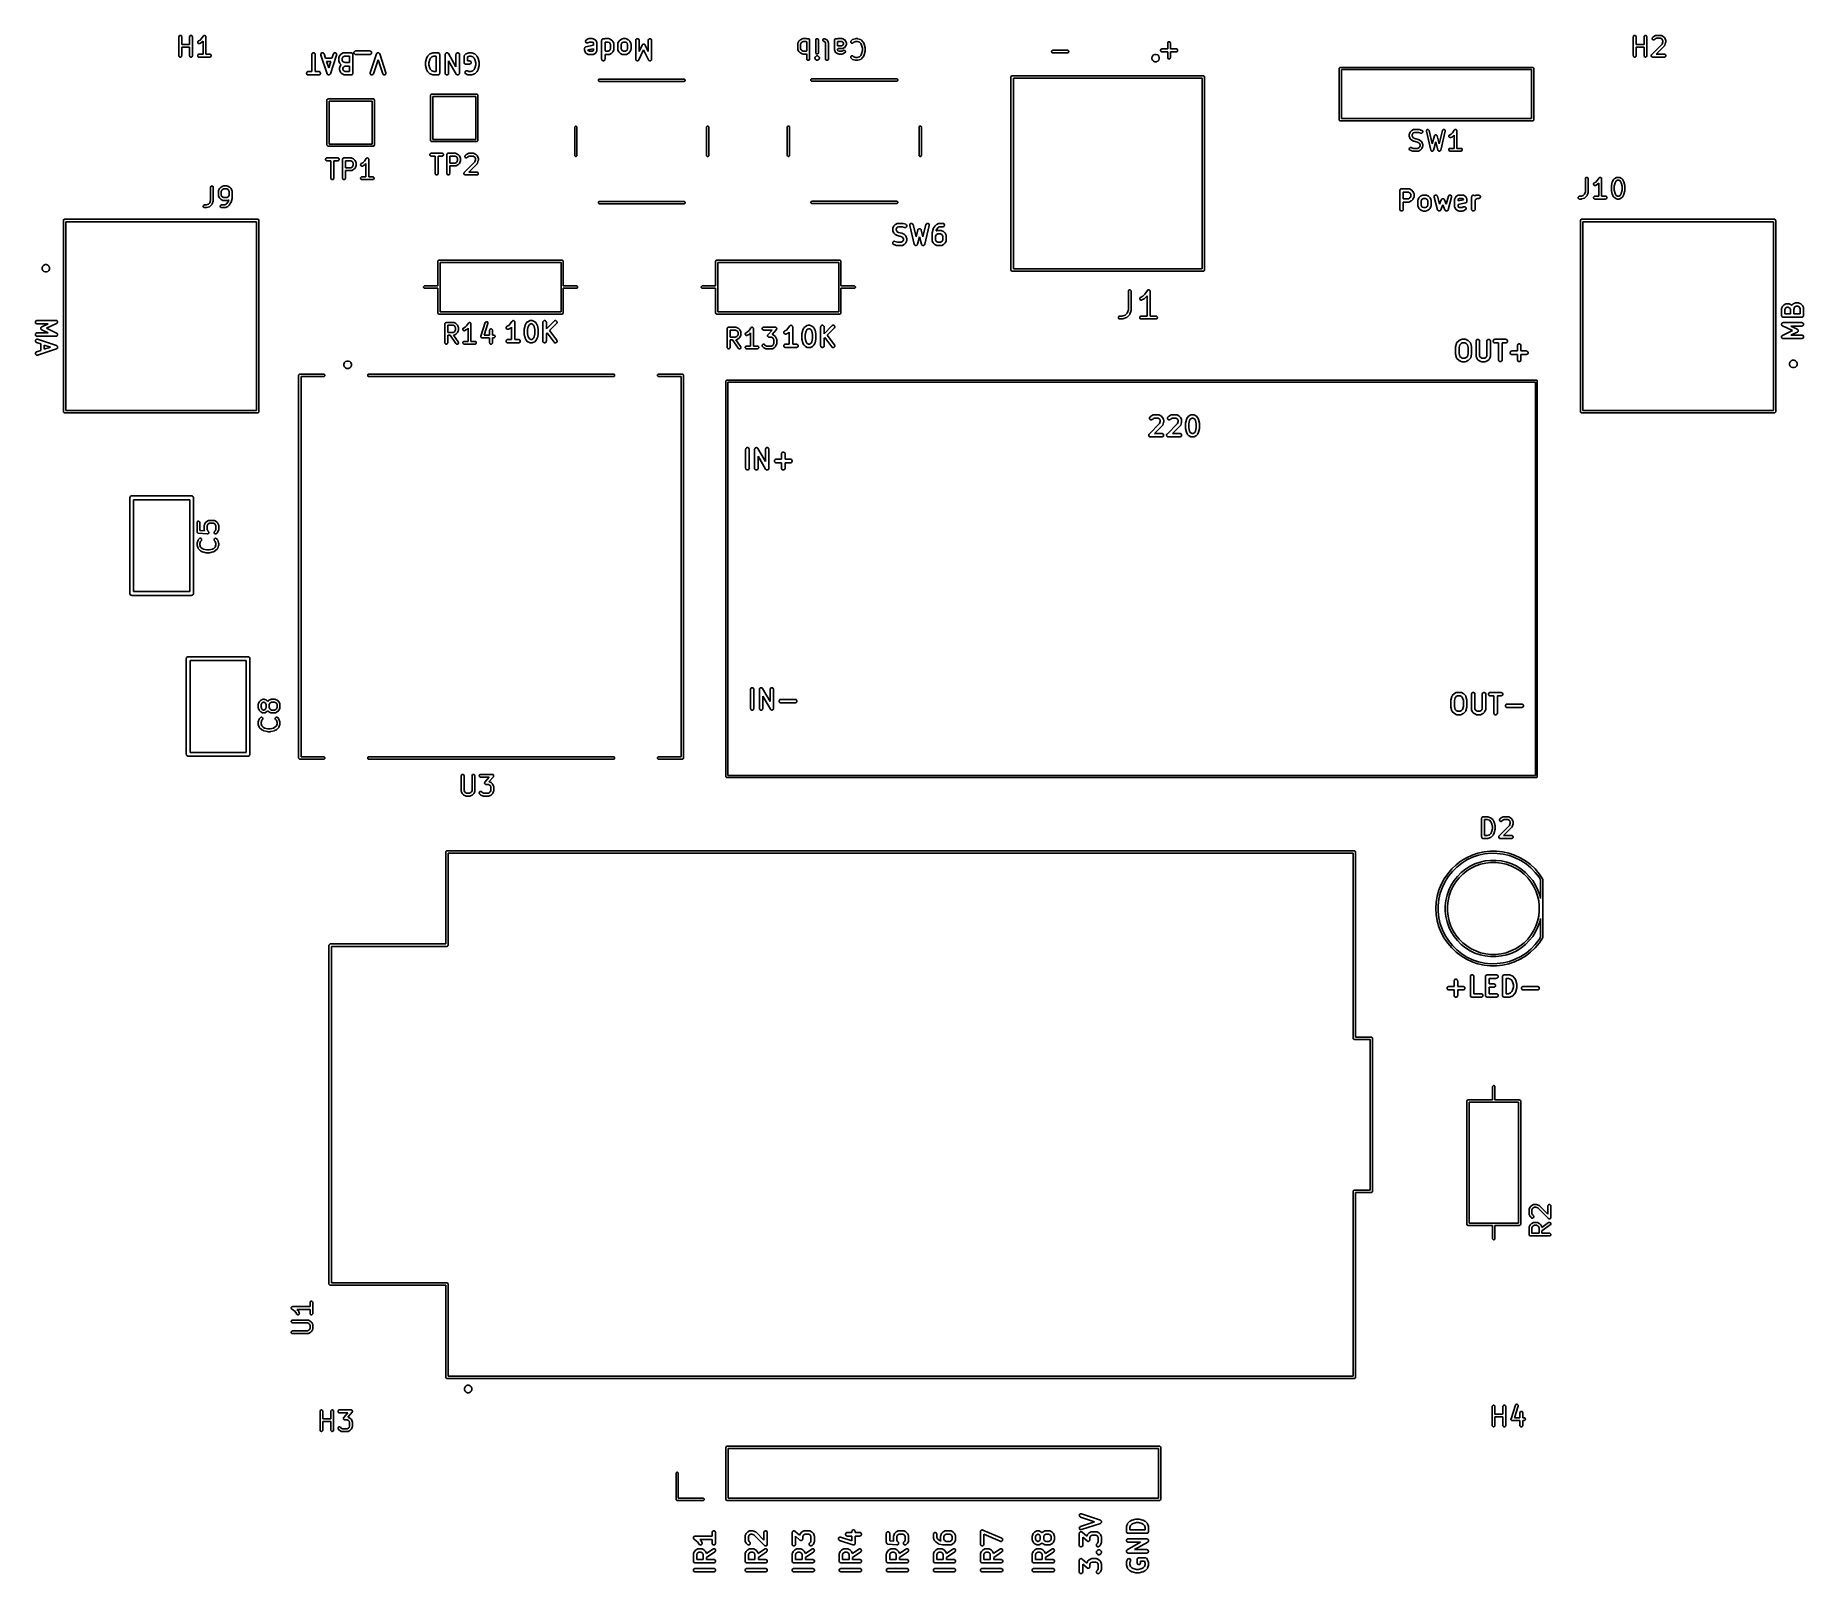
# Model space of a CAD drawing. Extents: x 3.91 to 7.61, y -4.43 to -1.22.
import ezdxf

# ---------------------------------------------------------------- set-up
doc = ezdxf.new("R2010")
doc.units = 0
doc.header["$MEASUREMENT"] = 0
doc.layers.add('BLACK', color=7, linetype='CONTINUOUS')

msp = doc.modelspace()

# ---------------------------------------------------------------- linework, layer by layer
at = {"layer": 'BLACK', "linetype": 'CONTINUOUS'}
for p, q in [((4.2092, -1.2181), (4.2097, -1.2171)), ((4.2092, -1.2187), (4.2092, -1.2181)), ((4.2092, -1.2581), (4.2092, -1.2187)), ((4.2097, -1.2171), (4.2105, -1.2162)), ((4.2105, -1.2162), (4.2116, -1.2158)), ((4.2116, -1.2158), (4.2127, -1.2158)), ((4.2127, -1.2158), (4.2138, -1.2162)), ((4.2138, -1.2162), (4.2146, -1.2171)), ((4.2146, -1.2171), (4.215, -1.2181)), ((4.215, -1.2181), (4.2151, -1.2187)), ((4.2151, -1.2187), (4.2151, -1.2345)), ((4.2317, -1.2181), (4.2322, -1.2171)), ((4.2317, -1.2187), (4.2317, -1.2181)), ((4.2317, -1.2345), (4.2317, -1.2187)), ((4.2322, -1.2171), (4.233, -1.2162)), ((4.233, -1.2162), (4.2341, -1.2158)), ((4.2341, -1.2158), (4.2352, -1.2158)), ((4.2352, -1.2158), (4.2363, -1.2162)), ((4.2363, -1.2162), (4.2371, -1.2171)), ((4.2371, -1.2171), (4.2375, -1.2181)), ((4.2375, -1.2181), (4.2376, -1.2187)), ((4.2376, -1.2187), (4.2376, -1.2581)), ((4.2567, -1.2224), (4.2603, -1.2171)), ((4.2603, -1.2171), (4.2607, -1.2166)), ((4.2603, -1.2171), (4.2603, -1.2171)), ((4.2603, -1.2171), (4.2603, -1.2171)), ((4.2603, -1.2171), (4.2603, -1.2171)), ((4.2607, -1.2166), (4.2609, -1.2164)), ((4.2609, -1.2164), (4.2611, -1.2162)), ((4.2611, -1.2162), (4.2614, -1.2161)), ((4.2614, -1.2161), (4.2616, -1.216)), ((4.2616, -1.216), (4.2619, -1.2159)), ((4.2619, -1.2159), (4.2622, -1.2158)), ((4.2622, -1.2158), (4.2625, -1.2158)), ((4.2625, -1.2158), (4.2627, -1.2157)), ((4.2627, -1.2157), (4.263, -1.2158)), ((4.263, -1.2158), (4.2633, -1.2158)), ((4.2633, -1.2158), (4.2636, -1.2159)), ((4.2636, -1.2159), (4.2639, -1.216)), ((4.2639, -1.216), (4.2641, -1.2161)), ((4.2641, -1.2161), (4.2644, -1.2162)), ((4.2644, -1.2162), (4.2646, -1.2164)), ((4.2646, -1.2164), (4.2648, -1.2166)), ((4.2648, -1.2166), (4.265, -1.2168)), ((4.265, -1.2168), (4.2652, -1.2171)), ((4.2652, -1.2171), (4.2653, -1.2173)), ((4.2653, -1.2173), (4.2655, -1.2176)), ((4.2655, -1.2176), (4.2655, -1.2178)), ((4.2655, -1.2178), (4.2656, -1.2181)), ((4.2656, -1.2181), (4.2657, -1.2187)), ((4.2657, -1.2187), (4.2657, -1.2187)), ((4.2657, -1.2187), (4.2657, -1.2187)), ((4.2657, -1.2187), (4.2657, -1.2187)), ((4.2657, -1.2187), (4.2657, -1.2551)), ((7.2505, -1.2187), (7.2506, -1.2181)), ((7.2505, -1.2581), (7.2505, -1.2187)), ((7.2506, -1.2181), (7.251, -1.2171)), ((7.251, -1.2171), (7.2518, -1.2162)), ((7.2518, -1.2162), (7.2529, -1.2158)), ((7.2529, -1.2158), (7.254, -1.2158)), ((7.254, -1.2158), (7.2551, -1.2162)), ((7.2551, -1.2162), (7.2559, -1.2171)), ((7.2559, -1.2171), (7.2564, -1.2181)), ((7.2564, -1.2181), (7.2564, -1.2187)), ((7.2564, -1.2187), (7.2564, -1.2345)), ((7.273, -1.2187), (7.2731, -1.2181)), ((7.273, -1.2345), (7.273, -1.2187)), ((7.2731, -1.2181), (7.2735, -1.2171)), ((7.2735, -1.2171), (7.2743, -1.2162)), ((7.2743, -1.2162), (7.2754, -1.2158)), ((7.2754, -1.2158), (7.2765, -1.2158)), ((7.2765, -1.2158), (7.2776, -1.2162)), ((7.2776, -1.2162), (7.2784, -1.2171)), ((7.2784, -1.2171), (7.2789, -1.2181)), ((7.2789, -1.2181), (7.2789, -1.2187)), ((7.2789, -1.2187), (7.2789, -1.2581)), ((7.2908, -1.2204), (7.2926, -1.2185)), ((7.2926, -1.2185), (7.2929, -1.2183)), ((7.2929, -1.2183), (7.2929, -1.2182)), ((7.2929, -1.2182), (7.293, -1.2182)), ((7.293, -1.2182), (7.2931, -1.2181)), ((7.2931, -1.2181), (7.2934, -1.2179)), ((7.2931, -1.2181), (7.2931, -1.2181)), ((7.2934, -1.2179), (7.2971, -1.2161)), ((7.2971, -1.2161), (7.2977, -1.2158)), ((7.2977, -1.2158), (7.2978, -1.2158)), ((7.2978, -1.2158), (7.2979, -1.2158)), ((7.2979, -1.2158), (7.2985, -1.2157)), ((7.2985, -1.2157), (7.3078, -1.2157)), ((7.3078, -1.2157), (7.3084, -1.2158)), ((7.3084, -1.2158), (7.3085, -1.2158)), ((7.3085, -1.2158), (7.3086, -1.2158)), ((7.3086, -1.2158), (7.3092, -1.2161)), ((7.3092, -1.2161), (7.3129, -1.2179)), ((7.3129, -1.2179), (7.3132, -1.2181)), ((7.3132, -1.2181), (7.3132, -1.2181)), ((7.3132, -1.2181), (7.3133, -1.2182)), ((7.3133, -1.2182), (7.3134, -1.2182)), ((7.3134, -1.2182), (7.3134, -1.2183)), ((7.3134, -1.2183), (7.3137, -1.2185)), ((7.3137, -1.2185), (7.3155, -1.2204)), ((4.2151, -1.2345), (4.2317, -1.2345)), ((4.2317, -1.2404), (4.2151, -1.2404)), ((4.2151, -1.2404), (4.2151, -1.2581)), ((4.2317, -1.2581), (4.2317, -1.2404)), ((4.2486, -1.2296), (4.2489, -1.2285)), ((4.2487, -1.2307), (4.2486, -1.2296)), ((4.2486, -1.2575), (4.249, -1.2564)), ((4.2492, -1.2318), (4.2487, -1.2307)), ((4.2489, -1.2285), (4.2497, -1.2276)), ((4.249, -1.2564), (4.2499, -1.2556)), ((4.25, -1.2325), (4.2492, -1.2318)), ((4.2497, -1.2276), (4.2502, -1.2273)), ((4.2499, -1.2556), (4.2509, -1.2552)), ((4.2511, -1.2329), (4.25, -1.2325)), ((4.2502, -1.2273), (4.2535, -1.2256)), ((4.2509, -1.2552), (4.2515, -1.2551)), ((4.2523, -1.2328), (4.2511, -1.2329)), ((4.2515, -1.2551), (4.2598, -1.2551)), ((4.2528, -1.2326), (4.2523, -1.2328)), ((4.2566, -1.2307), (4.2528, -1.2326)), ((4.2535, -1.2256), (4.2567, -1.2224)), ((4.2568, -1.2306), (4.2566, -1.2307)), ((4.2569, -1.2305), (4.2568, -1.2306)), ((4.257, -1.2305), (4.2569, -1.2305)), ((4.2571, -1.2304), (4.257, -1.2305)), ((4.2573, -1.2302), (4.2571, -1.2303)), ((4.2571, -1.2303), (4.2571, -1.2304)), ((4.2598, -1.2277), (4.2573, -1.2302)), ((4.2598, -1.2551), (4.2598, -1.2277)), ((4.2657, -1.2551), (4.274, -1.2551)), ((4.274, -1.2551), (4.2746, -1.2552)), ((4.2746, -1.2552), (4.2756, -1.2556)), ((4.2756, -1.2556), (4.2765, -1.2564)), ((4.2765, -1.2564), (4.2769, -1.2575)), ((4.4872, -1.2557), (4.4873, -1.255)), ((4.4872, -1.2915), (4.4872, -1.2557)), ((4.4873, -1.255), (4.4878, -1.2537)), ((4.4878, -1.2537), (4.4888, -1.2527)), ((4.4888, -1.2527), (4.49, -1.2522)), ((4.49, -1.2522), (4.4914, -1.2522)), ((4.4914, -1.2522), (4.4927, -1.2527)), ((4.4927, -1.2527), (4.4937, -1.2537)), ((4.4937, -1.2537), (4.4942, -1.255)), ((4.4942, -1.255), (4.4943, -1.2557)), ((4.4943, -1.2557), (4.4943, -1.2915)), ((4.506, -1.2561), (4.5061, -1.2547)), ((4.5061, -1.2568), (4.506, -1.2561)), ((4.5061, -1.2547), (4.5067, -1.2535)), ((4.5192, -1.2962), (4.5061, -1.2568)), ((4.5067, -1.2535), (4.5077, -1.2526)), ((4.5077, -1.2526), (4.509, -1.2522)), ((4.509, -1.2522), (4.5104, -1.2523)), ((4.5104, -1.2523), (4.5116, -1.2529)), ((4.5116, -1.2529), (4.5126, -1.2539)), ((4.5126, -1.2539), (4.5128, -1.2546)), ((4.5128, -1.2546), (4.5158, -1.2634)), ((4.5391, -1.2568), (4.526, -1.2962)), ((4.5294, -1.2634), (4.5324, -1.2546)), ((4.5324, -1.2546), (4.5326, -1.2539)), ((4.5326, -1.2539), (4.5335, -1.2529)), ((4.5335, -1.2529), (4.5348, -1.2523)), ((4.5348, -1.2523), (4.5362, -1.2522)), ((4.5362, -1.2522), (4.5375, -1.2526)), ((4.5375, -1.2526), (4.5385, -1.2535)), ((4.5385, -1.2535), (4.5391, -1.2547)), ((4.5391, -1.2547), (4.5392, -1.2561)), ((4.5392, -1.2561), (4.5391, -1.2568)), ((4.5461, -1.2572), (4.5463, -1.2569)), ((4.5463, -1.2569), (4.5482, -1.255)), ((4.5482, -1.255), (4.5485, -1.2548)), ((4.5485, -1.2548), (4.5487, -1.2547)), ((4.5485, -1.2548), (4.5485, -1.2548)), ((4.5487, -1.2547), (4.5487, -1.2546)), ((4.5487, -1.2546), (4.5488, -1.2546)), ((4.5488, -1.2546), (4.5491, -1.2544)), ((4.5491, -1.2544), (4.5529, -1.2525)), ((4.5529, -1.2525), (4.5535, -1.2523)), ((4.5535, -1.2523), (4.5537, -1.2523)), ((4.5537, -1.2523), (4.5538, -1.2522)), ((4.5538, -1.2522), (4.5545, -1.2521)), ((4.5545, -1.2521), (4.5695, -1.2521)), ((4.5695, -1.2521), (4.5702, -1.2522)), ((4.5702, -1.2522), (4.5714, -1.2527)), ((4.5714, -1.2527), (4.5724, -1.2537)), ((4.5724, -1.2537), (4.5729, -1.255)), ((4.5729, -1.255), (4.573, -1.2557)), ((4.573, -1.2557), (4.573, -1.295)), ((4.5754, -1.2512), (4.5759, -1.25)), ((4.5754, -1.2526), (4.5754, -1.2512)), ((4.5759, -1.2539), (4.5754, -1.2526)), ((4.5759, -1.25), (4.5769, -1.249)), ((4.5769, -1.2549), (4.5759, -1.2539)), ((4.5769, -1.249), (4.5781, -1.2485)), ((4.5781, -1.2554), (4.5769, -1.2549)), ((4.5781, -1.2485), (4.5788, -1.2484)), ((4.5788, -1.2555), (4.5781, -1.2554)), ((4.5788, -1.2484), (4.6088, -1.2484)), ((4.6088, -1.2555), (4.5788, -1.2555)), ((4.6088, -1.2484), (4.6095, -1.2485)), ((4.6095, -1.2554), (4.6088, -1.2555)), ((4.6092, -1.2939), (4.6223, -1.2546)), ((4.6095, -1.2485), (4.6108, -1.249)), ((4.6108, -1.2549), (4.6095, -1.2554)), ((4.6108, -1.249), (4.6118, -1.25)), ((4.6118, -1.2539), (4.6108, -1.2549)), ((4.6118, -1.25), (4.6123, -1.2512)), ((4.6123, -1.2526), (4.6118, -1.2539)), ((4.6123, -1.2512), (4.6123, -1.2526)), ((4.6223, -1.2546), (4.6226, -1.2539)), ((4.6226, -1.2539), (4.6228, -1.2537)), ((4.6228, -1.2537), (4.6229, -1.2535)), ((4.6229, -1.2535), (4.6232, -1.2532)), ((4.6232, -1.2532), (4.6235, -1.2529)), ((4.6235, -1.2529), (4.6238, -1.2528)), ((4.6238, -1.2528), (4.624, -1.2526)), ((4.624, -1.2526), (4.6244, -1.2525)), ((4.6244, -1.2525), (4.6248, -1.2523)), ((4.6248, -1.2523), (4.625, -1.2522)), ((4.625, -1.2522), (4.6253, -1.2522)), ((4.6253, -1.2522), (4.6257, -1.2522)), ((4.6257, -1.2522), (4.6262, -1.2522)), ((4.6262, -1.2522), (4.6264, -1.2522)), ((4.6264, -1.2522), (4.6266, -1.2523)), ((4.6266, -1.2523), (4.627, -1.2525)), ((4.627, -1.2525), (4.6275, -1.2526)), ((4.6275, -1.2526), (4.6277, -1.2528)), ((4.6277, -1.2528), (4.6279, -1.2529)), ((4.6279, -1.2529), (4.6282, -1.2532)), ((4.6282, -1.2532), (4.6285, -1.2535)), ((4.6285, -1.2535), (4.6286, -1.2537)), ((4.6286, -1.2537), (4.6288, -1.2539)), ((4.6288, -1.2539), (4.6291, -1.2546)), ((4.6291, -1.2546), (4.6422, -1.2939)), ((4.7298, -1.2588), (4.7335, -1.255)), ((4.7335, -1.255), (4.7341, -1.2546)), ((4.7341, -1.2546), (4.7342, -1.2546)), ((4.7342, -1.2546), (4.7343, -1.2545)), ((4.7343, -1.2545), (4.7349, -1.2542)), ((4.7349, -1.2542), (4.7405, -1.2523)), ((4.7405, -1.2523), (4.7409, -1.2522)), ((4.7409, -1.2522), (4.741, -1.2522)), ((4.741, -1.2522), (4.7411, -1.2522)), ((4.7411, -1.2522), (4.7412, -1.2522)), ((4.7412, -1.2522), (4.7413, -1.2522)), ((4.7413, -1.2522), (4.7416, -1.2521)), ((4.7416, -1.2521), (4.751, -1.2521)), ((4.751, -1.2521), (4.7517, -1.2522)), ((4.7517, -1.2522), (4.753, -1.2527)), ((4.753, -1.2527), (4.754, -1.2537)), ((4.754, -1.2537), (4.7545, -1.255)), ((4.7545, -1.255), (4.7546, -1.2557)), ((4.7546, -1.2557), (4.7546, -1.295)), ((4.7662, -1.2554), (4.7663, -1.2553)), ((4.7662, -1.2555), (4.7662, -1.2554)), ((4.7662, -1.2557), (4.7662, -1.2555)), ((4.7662, -1.295), (4.7662, -1.2557)), ((4.7663, -1.255), (4.7665, -1.2546)), ((4.7663, -1.2553), (4.7663, -1.255)), ((4.7665, -1.2546), (4.7666, -1.2541)), ((4.7666, -1.2541), (4.7667, -1.2539)), ((4.7667, -1.2539), (4.7668, -1.2537)), ((4.7668, -1.2537), (4.7672, -1.2534)), ((4.7672, -1.2534), (4.7674, -1.253)), ((4.7674, -1.253), (4.7676, -1.2529)), ((4.7676, -1.2529), (4.7678, -1.2527)), ((4.7678, -1.2527), (4.7682, -1.2526)), ((4.7682, -1.2526), (4.7686, -1.2523)), ((4.7686, -1.2523), (4.7689, -1.2523)), ((4.7689, -1.2523), (4.7691, -1.2522)), ((4.7691, -1.2522), (4.7695, -1.2522)), ((4.7695, -1.2522), (4.77, -1.2521)), ((4.77, -1.2521), (4.7702, -1.2522)), ((4.7702, -1.2522), (4.7705, -1.2522)), ((4.7705, -1.2522), (4.7709, -1.2524)), ((4.7709, -1.2524), (4.7713, -1.2525)), ((4.7713, -1.2525), (4.7715, -1.2526)), ((4.7715, -1.2526), (4.7717, -1.2527)), ((4.7717, -1.2527), (4.7721, -1.2531)), ((4.7721, -1.2531), (4.7724, -1.2534)), ((4.7724, -1.2534), (4.7726, -1.2536)), ((4.7726, -1.2536), (4.7727, -1.2537)), ((4.7727, -1.2537), (4.7727, -1.2538)), ((4.7727, -1.2538), (4.7728, -1.2539)), ((4.7728, -1.2539), (4.7887, -1.2817)), ((4.7887, -1.2557), (4.7888, -1.255)), ((4.7887, -1.2817), (4.7887, -1.2557)), ((4.7888, -1.255), (4.7893, -1.2537)), ((4.7893, -1.2537), (4.7903, -1.2527)), ((4.7903, -1.2527), (4.7916, -1.2522)), ((4.7916, -1.2522), (4.793, -1.2522)), ((4.793, -1.2522), (4.7942, -1.2527)), ((4.7942, -1.2527), (4.7952, -1.2537)), ((4.7952, -1.2537), (4.7957, -1.255)), ((4.7957, -1.255), (4.7958, -1.2557)), ((4.7958, -1.2557), (4.7958, -1.295)), ((4.8062, -1.2575), (4.8066, -1.2569)), ((4.8066, -1.2569), (4.8085, -1.255)), ((4.8085, -1.255), (4.809, -1.2546)), ((4.809, -1.2546), (4.8092, -1.2546)), ((4.8092, -1.2546), (4.8093, -1.2545)), ((4.8093, -1.2545), (4.8099, -1.2542)), ((4.8099, -1.2542), (4.8155, -1.2523)), ((4.8155, -1.2523), (4.8159, -1.2522)), ((4.8159, -1.2522), (4.8159, -1.2522)), ((4.8159, -1.2522), (4.8161, -1.2522)), ((4.8161, -1.2522), (4.8162, -1.2522)), ((4.8162, -1.2522), (4.8163, -1.2522)), ((4.8163, -1.2522), (4.8166, -1.2521)), ((4.8166, -1.2521), (4.8204, -1.2521)), ((4.8204, -1.2521), (4.8207, -1.2522)), ((4.8207, -1.2522), (4.8208, -1.2522)), ((4.8208, -1.2522), (4.821, -1.2522)), ((4.821, -1.2522), (4.8211, -1.2522)), ((4.8211, -1.2522), (4.8212, -1.2522)), ((4.8212, -1.2522), (4.8215, -1.2523)), ((4.8215, -1.2523), (4.8271, -1.2542)), ((4.8271, -1.2542), (4.8278, -1.2545)), ((4.8278, -1.2545), (4.8279, -1.2546)), ((4.8279, -1.2546), (4.828, -1.2546)), ((4.828, -1.2546), (4.8285, -1.255)), ((4.8285, -1.255), (4.8323, -1.2588)), ((5.0576, -1.2423), (5.0578, -1.242)), ((5.0576, -1.243), (5.0576, -1.2423)), ((5.0576, -1.2468), (5.0576, -1.243)), ((5.0576, -1.2475), (5.0576, -1.2468)), ((5.0577, -1.2476), (5.0576, -1.2475)), ((5.0577, -1.2477), (5.0577, -1.2476)), ((5.058, -1.2484), (5.0577, -1.2477)), ((5.0578, -1.2417), (5.058, -1.2414)), ((5.0578, -1.242), (5.0578, -1.2417)), ((5.058, -1.2414), (5.0582, -1.2411)), ((5.0598, -1.2521), (5.058, -1.2484)), ((5.0582, -1.2411), (5.0584, -1.2408)), ((5.0584, -1.2408), (5.0586, -1.2405)), ((5.0586, -1.2405), (5.0589, -1.2403)), ((5.0589, -1.2403), (5.0592, -1.2401)), ((5.0592, -1.2401), (5.0595, -1.2399)), ((5.0595, -1.2276), (5.0599, -1.2263)), ((5.0596, -1.229), (5.0595, -1.2276)), ((5.0595, -1.2399), (5.0598, -1.2398)), ((5.0602, -1.2302), (5.0596, -1.229)), ((5.0598, -1.2398), (5.0604, -1.2395)), ((5.0599, -1.2522), (5.0598, -1.2521)), ((5.0599, -1.2263), (5.0608, -1.2252)), ((5.0599, -1.2523), (5.0599, -1.2522)), ((5.06, -1.2523), (5.0599, -1.2523)), ((5.0602, -1.2527), (5.06, -1.2523)), ((5.0612, -1.2311), (5.0602, -1.2302)), ((5.0605, -1.253), (5.0602, -1.2527)), ((5.0604, -1.2395), (5.0763, -1.2364)), ((5.0604, -1.2395), (5.0604, -1.2395)), ((5.0604, -1.2395), (5.0604, -1.2395)), ((5.0604, -1.2395), (5.0604, -1.2395)), ((5.0608, -1.2533), (5.0605, -1.253)), ((5.0608, -1.2252), (5.0614, -1.2249)), ((5.0612, -1.2535), (5.0608, -1.2533)), ((5.0626, -1.2315), (5.0612, -1.2311)), ((5.0612, -1.2536), (5.0612, -1.2535)), ((5.0613, -1.2536), (5.0612, -1.2536)), ((5.0614, -1.2537), (5.0613, -1.2536)), ((5.0614, -1.2249), (5.0652, -1.223)), ((5.0652, -1.2556), (5.0614, -1.2537)), ((5.0639, -1.2314), (5.0626, -1.2315)), ((5.0646, -1.2312), (5.0639, -1.2314)), ((5.0676, -1.2297), (5.0646, -1.2312)), ((5.0763, -1.2436), (5.0647, -1.2459)), ((5.0647, -1.2459), (5.0647, -1.2459)), ((5.0647, -1.2459), (5.0656, -1.2479)), ((5.0652, -1.223), (5.0658, -1.2227)), ((5.0658, -1.2558), (5.0652, -1.2556)), ((5.0656, -1.2479), (5.0676, -1.2489)), ((5.0658, -1.2227), (5.0659, -1.2227)), ((5.0659, -1.2558), (5.0658, -1.2558)), ((5.0659, -1.2227), (5.0661, -1.2227)), ((5.0661, -1.2559), (5.0659, -1.2558)), ((5.0661, -1.2227), (5.0667, -1.2226)), ((5.0667, -1.2559), (5.0661, -1.2559)), ((5.0667, -1.2226), (5.0742, -1.2226)), ((5.0742, -1.2559), (5.0667, -1.2559)), ((5.0734, -1.2297), (5.0676, -1.2297)), ((5.0676, -1.2489), (5.0734, -1.2489)), ((5.0754, -1.2307), (5.0734, -1.2297)), ((5.0734, -1.2489), (5.0754, -1.2479)), ((5.0742, -1.2226), (5.0749, -1.2227)), ((5.0749, -1.2559), (5.0742, -1.2559)), ((5.0749, -1.2227), (5.0751, -1.2227)), ((5.0751, -1.2558), (5.0749, -1.2559)), ((5.0751, -1.2227), (5.0752, -1.2227)), ((5.0752, -1.2558), (5.0751, -1.2558)), ((5.0752, -1.2227), (5.0758, -1.223)), ((5.0758, -1.2556), (5.0752, -1.2558)), ((5.0763, -1.2326), (5.0754, -1.2307)), ((5.0754, -1.2479), (5.0763, -1.2459)), ((5.0758, -1.223), (5.0796, -1.2249)), ((5.0796, -1.2537), (5.0758, -1.2556)), ((5.0763, -1.2364), (5.0763, -1.2326)), ((5.0763, -1.2459), (5.0763, -1.2436)), ((5.0796, -1.2249), (5.0797, -1.2249)), ((5.0797, -1.2536), (5.0796, -1.2537)), ((5.0797, -1.2249), (5.0798, -1.2249)), ((5.0798, -1.2536), (5.0797, -1.2536)), ((5.0798, -1.2249), (5.0798, -1.225)), ((5.0798, -1.225), (5.0802, -1.2252)), ((5.0802, -1.2533), (5.0798, -1.2535)), ((5.0798, -1.2535), (5.0798, -1.2536)), ((5.0802, -1.2252), (5.0805, -1.2256)), ((5.0805, -1.253), (5.0802, -1.2533)), ((5.0805, -1.2256), (5.0808, -1.2259)), ((5.0808, -1.2527), (5.0805, -1.253)), ((5.0808, -1.2259), (5.081, -1.2262)), ((5.081, -1.2523), (5.0808, -1.2527)), ((5.081, -1.2262), (5.0811, -1.2263)), ((5.0811, -1.2523), (5.081, -1.2523)), ((5.0811, -1.2263), (5.0811, -1.2263)), ((5.0811, -1.2263), (5.0812, -1.2264)), ((5.0812, -1.2521), (5.0811, -1.2522)), ((5.0811, -1.2522), (5.0811, -1.2523)), ((5.0812, -1.2264), (5.083, -1.2302)), ((5.083, -1.2484), (5.0812, -1.2521)), ((5.083, -1.2302), (5.0833, -1.2308)), ((5.0833, -1.2477), (5.083, -1.2484)), ((5.0833, -1.2308), (5.0833, -1.231)), ((5.0833, -1.231), (5.0833, -1.2311)), ((5.0833, -1.2311), (5.0834, -1.2318)), ((5.0834, -1.2468), (5.0833, -1.2475)), ((5.0833, -1.2475), (5.0833, -1.2476)), ((5.0833, -1.2476), (5.0833, -1.2477)), ((5.0834, -1.2318), (5.0834, -1.2468)), ((5.0932, -1.2262), (5.0933, -1.2255)), ((5.0932, -1.2655), (5.0932, -1.2262)), ((5.0933, -1.2255), (5.0938, -1.2242)), ((5.0938, -1.2242), (5.0948, -1.2232)), ((5.0948, -1.2232), (5.0961, -1.2227)), ((5.0961, -1.2227), (5.0974, -1.2227)), ((5.0974, -1.2227), (5.0986, -1.2231)), ((5.0986, -1.2231), (5.0989, -1.223)), ((5.0989, -1.223), (5.0996, -1.2227)), ((5.0996, -1.2227), (5.0997, -1.2227)), ((5.0997, -1.2227), (5.0998, -1.2227)), ((5.0998, -1.2227), (5.1005, -1.2226)), ((5.1013, -1.2297), (5.1003, -1.2302)), ((5.1003, -1.2302), (5.1003, -1.2483)), ((5.1003, -1.2483), (5.1013, -1.2489)), ((5.1005, -1.2559), (5.1003, -1.2559)), ((5.1003, -1.2559), (5.1003, -1.2655)), ((5.1005, -1.2226), (5.108, -1.2226)), ((5.108, -1.2559), (5.1005, -1.2559)), ((5.1072, -1.2297), (5.1013, -1.2297)), ((5.1013, -1.2489), (5.1072, -1.2489)), ((5.1096, -1.2309), (5.1072, -1.2297)), ((5.1072, -1.2489), (5.1096, -1.2476)), ((5.108, -1.2226), (5.1087, -1.2227)), ((5.1087, -1.2559), (5.108, -1.2559)), ((5.1087, -1.2227), (5.1088, -1.2227)), ((5.1088, -1.2558), (5.1087, -1.2559)), ((5.1088, -1.2227), (5.1089, -1.2227)), ((5.1089, -1.2558), (5.1088, -1.2558)), ((5.1089, -1.2227), (5.1096, -1.223)), ((5.1096, -1.2556), (5.1089, -1.2558)), ((5.1096, -1.223), (5.1133, -1.2249)), ((5.1107, -1.232), (5.1096, -1.2309)), ((5.1096, -1.2476), (5.1107, -1.2465)), ((5.1133, -1.2537), (5.1096, -1.2556)), ((5.1119, -1.2345), (5.1107, -1.232)), ((5.1107, -1.2465), (5.1119, -1.2441)), ((5.1119, -1.2441), (5.1119, -1.2345)), ((5.1133, -1.2249), (5.1136, -1.225)), ((5.1136, -1.2535), (5.1133, -1.2537)), ((5.1136, -1.225), (5.1137, -1.2251)), ((5.1137, -1.2535), (5.1136, -1.2535)), ((5.1137, -1.2251), (5.1138, -1.2252)), ((5.1138, -1.2534), (5.1137, -1.2535)), ((5.1138, -1.2252), (5.1139, -1.2252)), ((5.1139, -1.2533), (5.1138, -1.2534)), ((5.1139, -1.2252), (5.114, -1.2253)), ((5.114, -1.2533), (5.1139, -1.2533)), ((5.114, -1.2253), (5.1142, -1.2255)), ((5.1142, -1.253), (5.114, -1.2533)), ((5.1142, -1.2255), (5.1161, -1.2274)), ((5.1161, -1.2512), (5.1142, -1.253)), ((5.1161, -1.2274), (5.1163, -1.2277)), ((5.1163, -1.2509), (5.1161, -1.2512)), ((5.1163, -1.2277), (5.1164, -1.2277)), ((5.1164, -1.2508), (5.1163, -1.2509)), ((5.1164, -1.2277), (5.1165, -1.2278)), ((5.1165, -1.2507), (5.1164, -1.2508)), ((5.1165, -1.2278), (5.1166, -1.2279)), ((5.1166, -1.2506), (5.1165, -1.2507)), ((5.1166, -1.2279), (5.1166, -1.228)), ((5.1166, -1.228), (5.1168, -1.2283)), ((5.1168, -1.2502), (5.1166, -1.2505)), ((5.1166, -1.2505), (5.1166, -1.2506)), ((5.1168, -1.2283), (5.1187, -1.2321)), ((5.1187, -1.2465), (5.1168, -1.2502)), ((5.1187, -1.2321), (5.1189, -1.2327)), ((5.1189, -1.2458), (5.1187, -1.2465)), ((5.1189, -1.2327), (5.1189, -1.2328)), ((5.1189, -1.2328), (5.119, -1.233)), ((5.119, -1.2456), (5.1189, -1.2457)), ((5.1189, -1.2457), (5.1189, -1.2458)), ((5.119, -1.233), (5.119, -1.2337)), ((5.119, -1.2337), (5.119, -1.2449)), ((5.119, -1.2449), (5.119, -1.2456)), ((5.1269, -1.2337), (5.127, -1.233)), ((5.1269, -1.2449), (5.1269, -1.2337)), ((5.127, -1.2456), (5.1269, -1.2449)), ((5.127, -1.233), (5.1271, -1.2328)), ((5.1271, -1.2457), (5.127, -1.2456)), ((5.1271, -1.2327), (5.1273, -1.2321)), ((5.1271, -1.2328), (5.1271, -1.2327)), ((5.1271, -1.2458), (5.1271, -1.2457)), ((5.1273, -1.2465), (5.1271, -1.2458)), ((5.1273, -1.2321), (5.1292, -1.2283)), ((5.1292, -1.2502), (5.1273, -1.2465)), ((5.1292, -1.2283), (5.1294, -1.228)), ((5.1294, -1.2505), (5.1292, -1.2502)), ((5.1294, -1.2279), (5.1295, -1.2278)), ((5.1294, -1.228), (5.1294, -1.2279)), ((5.1294, -1.2506), (5.1294, -1.2505)), ((5.1295, -1.2507), (5.1294, -1.2506)), ((5.1295, -1.2278), (5.1296, -1.2277)), ((5.1296, -1.2508), (5.1295, -1.2507)), ((5.1296, -1.2277), (5.1299, -1.2274)), ((5.1296, -1.2277), (5.1296, -1.2277)), ((5.1296, -1.2509), (5.1296, -1.2508)), ((5.1299, -1.2512), (5.1296, -1.2509)), ((5.1299, -1.2274), (5.1317, -1.2255)), ((5.1317, -1.253), (5.1299, -1.2512)), ((5.1317, -1.2255), (5.132, -1.2253)), ((5.132, -1.2533), (5.1317, -1.253)), ((5.132, -1.2253), (5.1321, -1.2252)), ((5.1321, -1.2533), (5.132, -1.2533)), ((5.1321, -1.2252), (5.1322, -1.2252)), ((5.1322, -1.2534), (5.1321, -1.2533)), ((5.1322, -1.2252), (5.1323, -1.2251)), ((5.1323, -1.2535), (5.1322, -1.2534)), ((5.1323, -1.2251), (5.1324, -1.225)), ((5.1324, -1.2535), (5.1323, -1.2535)), ((5.1324, -1.225), (5.1327, -1.2249)), ((5.1327, -1.2537), (5.1324, -1.2535)), ((5.1327, -1.2249), (5.1364, -1.223)), ((5.1364, -1.2556), (5.1327, -1.2537)), ((5.1353, -1.232), (5.134, -1.2345)), ((5.134, -1.2345), (5.134, -1.2441)), ((5.134, -1.2441), (5.1353, -1.2465)), ((5.1363, -1.2309), (5.1353, -1.232)), ((5.1353, -1.2465), (5.1363, -1.2476)), ((5.1388, -1.2297), (5.1363, -1.2309)), ((5.1363, -1.2476), (5.1388, -1.2489)), ((5.1364, -1.223), (5.1371, -1.2227)), ((5.1371, -1.2558), (5.1364, -1.2556)), ((5.1371, -1.2227), (5.1372, -1.2227)), ((5.1372, -1.2558), (5.1371, -1.2558)), ((5.1372, -1.2227), (5.1373, -1.2227)), ((5.1373, -1.2559), (5.1372, -1.2558)), ((5.1373, -1.2227), (5.138, -1.2226)), ((5.138, -1.2559), (5.1373, -1.2559)), ((5.138, -1.2226), (5.1436, -1.2226)), ((5.1436, -1.2559), (5.138, -1.2559)), ((5.1428, -1.2297), (5.1388, -1.2297)), ((5.1388, -1.2489), (5.1428, -1.2489)), ((5.1453, -1.2309), (5.1428, -1.2297)), ((5.1428, -1.2489), (5.1453, -1.2476)), ((5.1436, -1.2226), (5.1443, -1.2227)), ((5.1443, -1.2559), (5.1436, -1.2559)), ((5.1443, -1.2227), (5.1444, -1.2227)), ((5.1444, -1.2558), (5.1443, -1.2559)), ((5.1444, -1.2227), (5.1445, -1.2227)), ((5.1445, -1.2558), (5.1444, -1.2558)), ((5.1445, -1.2227), (5.1452, -1.223)), ((5.1452, -1.2556), (5.1445, -1.2558)), ((5.1452, -1.223), (5.1489, -1.2249)), ((5.1489, -1.2537), (5.1452, -1.2556)), ((5.1463, -1.232), (5.1453, -1.2309)), ((5.1453, -1.2476), (5.1463, -1.2465)), ((5.1476, -1.2345), (5.1463, -1.232)), ((5.1463, -1.2465), (5.1476, -1.2441)), ((5.1476, -1.2441), (5.1476, -1.2345)), ((5.1489, -1.2249), (5.1492, -1.225)), ((5.1492, -1.2535), (5.1489, -1.2537)), ((5.1492, -1.225), (5.1493, -1.2251)), ((5.1493, -1.2535), (5.1492, -1.2535)), ((5.1493, -1.2251), (5.1494, -1.2252)), ((5.1494, -1.2534), (5.1493, -1.2535)), ((5.1494, -1.2252), (5.1495, -1.2252)), ((5.1495, -1.2533), (5.1494, -1.2534)), ((5.1495, -1.2252), (5.1496, -1.2253)), ((5.1496, -1.2533), (5.1495, -1.2533)), ((5.1496, -1.2253), (5.1499, -1.2255)), ((5.1499, -1.253), (5.1496, -1.2533)), ((5.1499, -1.2255), (5.1517, -1.2274)), ((5.1517, -1.2512), (5.1499, -1.253)), ((5.1517, -1.2274), (5.152, -1.2277)), ((5.152, -1.2509), (5.1517, -1.2512)), ((5.152, -1.2277), (5.152, -1.2277)), ((5.152, -1.2277), (5.1521, -1.2278)), ((5.1521, -1.2507), (5.152, -1.2508)), ((5.152, -1.2508), (5.152, -1.2509)), ((5.1521, -1.2278), (5.1522, -1.2279)), ((5.1522, -1.2506), (5.1521, -1.2507)), ((5.1522, -1.2279), (5.1522, -1.228)), ((5.1522, -1.228), (5.1524, -1.2283)), ((5.1524, -1.2502), (5.1522, -1.2505)), ((5.1522, -1.2505), (5.1522, -1.2506)), ((5.1524, -1.2283), (5.1543, -1.2321)), ((5.1543, -1.2465), (5.1524, -1.2502)), ((5.1543, -1.2321), (5.1545, -1.2327)), ((5.1545, -1.2458), (5.1543, -1.2465)), ((5.1545, -1.2327), (5.1545, -1.2328)), ((5.1545, -1.2328), (5.1546, -1.233)), ((5.1546, -1.2456), (5.1545, -1.2457)), ((5.1545, -1.2457), (5.1545, -1.2458)), ((5.1546, -1.233), (5.1547, -1.2337)), ((5.1547, -1.2449), (5.1546, -1.2456)), ((5.1547, -1.2337), (5.1547, -1.2449)), ((5.1644, -1.2262), (5.1645, -1.2255)), ((5.1644, -1.2655), (5.1644, -1.2262)), ((5.1645, -1.2255), (5.165, -1.2242)), ((5.165, -1.2242), (5.166, -1.2232)), ((5.166, -1.2232), (5.1673, -1.2227)), ((5.1673, -1.2227), (5.1687, -1.2227)), ((5.1687, -1.2227), (5.17, -1.2232)), ((5.17, -1.2232), (5.1709, -1.2242)), ((5.1709, -1.2242), (5.1715, -1.2255)), ((5.1811, -1.2458), (5.1712, -1.267)), ((5.1715, -1.2255), (5.1715, -1.2262)), ((5.1715, -1.2262), (5.1715, -1.2495)), ((5.1715, -1.2495), (5.1779, -1.2359)), ((5.1779, -1.2359), (5.178, -1.2356)), ((5.178, -1.2356), (5.1781, -1.2356)), ((5.1781, -1.2355), (5.1783, -1.2353)), ((5.1781, -1.2356), (5.1781, -1.2355)), ((5.1783, -1.2353), (5.1786, -1.2349)), ((5.1786, -1.2349), (5.179, -1.2345)), ((5.179, -1.2345), (5.1792, -1.2345)), ((5.1792, -1.2345), (5.1793, -1.2344)), ((5.1793, -1.2344), (5.1798, -1.2342)), ((5.1798, -1.2342), (5.1803, -1.234)), ((5.1803, -1.234), (5.1804, -1.234)), ((5.1804, -1.234), (5.1806, -1.2339)), ((5.1806, -1.2339), (5.1811, -1.2339)), ((5.1811, -1.2339), (5.1816, -1.2339)), ((5.191, -1.267), (5.1811, -1.2458)), ((5.1816, -1.2339), (5.1818, -1.234)), ((5.1818, -1.234), (5.182, -1.234)), ((5.182, -1.234), (5.1824, -1.2342)), ((5.1824, -1.2342), (5.1829, -1.2344)), ((5.1829, -1.2344), (5.1831, -1.2345)), ((5.1831, -1.2345), (5.1832, -1.2345)), ((5.1832, -1.2345), (5.1836, -1.2349)), ((5.1836, -1.2349), (5.184, -1.2353)), ((5.184, -1.2353), (5.1841, -1.2355)), ((5.1841, -1.2355), (5.1841, -1.2356)), ((5.1841, -1.2356), (5.1842, -1.2356)), ((5.1842, -1.2356), (5.1843, -1.2359)), ((5.1843, -1.2359), (5.1907, -1.2495)), ((5.1907, -1.2262), (5.1908, -1.2255)), ((5.1907, -1.2495), (5.1907, -1.2262)), ((5.1908, -1.2255), (5.1913, -1.2242)), ((5.1913, -1.2242), (5.1923, -1.2232)), ((5.1923, -1.2232), (5.1935, -1.2227)), ((5.1935, -1.2227), (5.1949, -1.2227)), ((5.1949, -1.2227), (5.1962, -1.2232)), ((5.1962, -1.2232), (5.1972, -1.2242)), ((5.1972, -1.2242), (5.1977, -1.2255)), ((5.1977, -1.2255), (5.1978, -1.2262)), ((5.1978, -1.2262), (5.1978, -1.2655)), ((5.5034, -1.2331), (5.5035, -1.2325)), ((5.5034, -1.2443), (5.5034, -1.2331)), ((5.5035, -1.2449), (5.5034, -1.2443)), ((5.5035, -1.2323), (5.5037, -1.2318)), ((5.5035, -1.2324), (5.5035, -1.2323)), ((5.5035, -1.2325), (5.5035, -1.2324)), ((5.5035, -1.245), (5.5035, -1.2449)), ((5.5035, -1.2451), (5.5035, -1.245)), ((5.5037, -1.2457), (5.5035, -1.2451)), ((5.5037, -1.2318), (5.5056, -1.228)), ((5.5056, -1.2494), (5.5037, -1.2457)), ((5.5056, -1.228), (5.5058, -1.2278)), ((5.5058, -1.2497), (5.5056, -1.2494)), ((5.5058, -1.2277), (5.5059, -1.2276)), ((5.5058, -1.2278), (5.5058, -1.2277)), ((5.5059, -1.2498), (5.5058, -1.2497)), ((5.5058, -1.2497), (5.5058, -1.2497)), ((5.5059, -1.2276), (5.5059, -1.2275)), ((5.5059, -1.2275), (5.506, -1.2275)), ((5.5059, -1.2499), (5.5059, -1.2498)), ((5.506, -1.25), (5.5059, -1.2499)), ((5.506, -1.2275), (5.5062, -1.2273)), ((5.5062, -1.2502), (5.506, -1.25)), ((5.5062, -1.2273), (5.5081, -1.2254)), ((5.5081, -1.2521), (5.5062, -1.2502)), ((5.5081, -1.2254), (5.5083, -1.2252)), ((5.5083, -1.2522), (5.5081, -1.2521)), ((5.5083, -1.2252), (5.5083, -1.2251)), ((5.5083, -1.2251), (5.5084, -1.2251)), ((5.5083, -1.2523), (5.5083, -1.2522)), ((5.5084, -1.2524), (5.5083, -1.2523)), ((5.5084, -1.2251), (5.5085, -1.225)), ((5.5085, -1.2524), (5.5084, -1.2524)), ((5.5085, -1.225), (5.5086, -1.225)), ((5.5086, -1.2525), (5.5085, -1.2524)), ((5.5086, -1.225), (5.5088, -1.2248)), ((5.5088, -1.2526), (5.5086, -1.2525)), ((5.5088, -1.2248), (5.5126, -1.223)), ((5.5126, -1.2545), (5.5088, -1.2526)), ((5.5107, -1.2311), (5.5093, -1.2338)), ((5.5093, -1.2338), (5.5093, -1.2436)), ((5.5093, -1.2436), (5.5107, -1.2463)), ((5.5119, -1.2299), (5.5107, -1.2311)), ((5.5107, -1.2463), (5.5119, -1.2475)), ((5.5146, -1.2286), (5.5119, -1.2299)), ((5.5119, -1.2475), (5.5146, -1.2489)), ((5.5126, -1.223), (5.5131, -1.2227)), ((5.5131, -1.2547), (5.5126, -1.2545)), ((5.5131, -1.2227), (5.5132, -1.2227)), ((5.5132, -1.2547), (5.5131, -1.2547)), ((5.5132, -1.2227), (5.5133, -1.2227)), ((5.5133, -1.2547), (5.5132, -1.2547)), ((5.5133, -1.2227), (5.5139, -1.2226)), ((5.5139, -1.2548), (5.5133, -1.2547)), ((5.5139, -1.2226), (5.5214, -1.2226)), ((5.5214, -1.2548), (5.5139, -1.2548)), ((5.5207, -1.2286), (5.5146, -1.2286)), ((5.5146, -1.2489), (5.5207, -1.2489)), ((5.5222, -1.2293), (5.5207, -1.2286)), ((5.5207, -1.2489), (5.5222, -1.2481)), ((5.5214, -1.2226), (5.522, -1.2227)), ((5.522, -1.2547), (5.5214, -1.2548)), ((5.522, -1.2227), (5.5221, -1.2227)), ((5.5221, -1.2547), (5.522, -1.2547)), ((5.5221, -1.2227), (5.5222, -1.2227)), ((5.5222, -1.2547), (5.5221, -1.2547)), ((5.5222, -1.2227), (5.5227, -1.223)), ((5.5222, -1.2481), (5.5222, -1.2293)), ((5.5222, -1.265), (5.5222, -1.2547)), ((5.5222, -1.2547), (5.5222, -1.2547)), ((5.5227, -1.223), (5.5234, -1.2233)), ((5.5234, -1.2233), (5.5235, -1.2231)), ((5.5235, -1.2231), (5.5246, -1.2227)), ((5.5246, -1.2227), (5.5257, -1.2227)), ((5.5257, -1.2227), (5.5268, -1.2231)), ((5.5268, -1.2231), (5.5276, -1.224)), ((5.5276, -1.224), (5.528, -1.225)), ((5.528, -1.225), (5.5281, -1.2256)), ((5.5281, -1.2256), (5.5281, -1.265)), ((5.5409, -1.2256), (5.541, -1.225)), ((5.5409, -1.2518), (5.5409, -1.2256)), ((5.541, -1.2524), (5.5409, -1.2518)), ((5.541, -1.225), (5.5414, -1.224)), ((5.5414, -1.2535), (5.541, -1.2524)), ((5.5414, -1.224), (5.5422, -1.2231)), ((5.5422, -1.2543), (5.5414, -1.2535)), ((5.5422, -1.2231), (5.5433, -1.2227)), ((5.5433, -1.2547), (5.5422, -1.2543)), ((5.5433, -1.2227), (5.5445, -1.2227)), ((5.5445, -1.2547), (5.5433, -1.2547)), ((5.5445, -1.2227), (5.5455, -1.2231)), ((5.5455, -1.2543), (5.5445, -1.2547)), ((5.5455, -1.2231), (5.5463, -1.224)), ((5.5463, -1.2535), (5.5455, -1.2543)), ((5.5463, -1.224), (5.5468, -1.225)), ((5.5468, -1.2524), (5.5463, -1.2535)), ((5.5468, -1.225), (5.5468, -1.2256)), ((5.5468, -1.2256), (5.5468, -1.2518)), ((5.5468, -1.2518), (5.5468, -1.2524)), ((5.556, -1.2248), (5.5565, -1.2238)), ((5.556, -1.226), (5.556, -1.2248)), ((5.5563, -1.2271), (5.556, -1.226)), ((5.5571, -1.2279), (5.5563, -1.2271)), ((5.5565, -1.2238), (5.5574, -1.223)), ((5.5576, -1.2282), (5.5571, -1.2279)), ((5.5574, -1.223), (5.5585, -1.2227)), ((5.5604, -1.2297), (5.5576, -1.2282)), ((5.5585, -1.2227), (5.5597, -1.2227)), ((5.5597, -1.2227), (5.5602, -1.223)), ((5.5602, -1.223), (5.564, -1.2248)), ((5.5616, -1.2319), (5.5604, -1.2297)), ((5.5616, -1.265), (5.5616, -1.2319)), ((5.564, -1.2248), (5.564, -1.2249)), ((5.564, -1.2249), (5.5641, -1.2249)), ((5.5641, -1.2249), (5.5642, -1.225)), ((5.5642, -1.225), (5.5644, -1.2251)), ((5.5644, -1.2251), (5.5647, -1.2254)), ((5.5647, -1.2254), (5.565, -1.2257)), ((5.565, -1.2257), (5.5651, -1.226)), ((5.5651, -1.226), (5.5652, -1.226)), ((5.5652, -1.226), (5.5652, -1.2261)), ((5.5652, -1.2261), (5.5653, -1.2262)), ((5.5653, -1.2262), (5.5671, -1.2299)), ((5.5671, -1.2299), (5.5674, -1.2304)), ((5.5674, -1.2304), (5.5674, -1.2305)), ((5.5674, -1.2305), (5.5674, -1.2306)), ((5.5674, -1.2306), (5.5675, -1.2312)), ((5.5675, -1.2312), (5.5675, -1.265)), ((5.5803, -1.2256), (5.5804, -1.225)), ((5.5803, -1.2462), (5.5803, -1.2256)), ((5.5804, -1.2468), (5.5803, -1.2462)), ((5.5804, -1.225), (5.5808, -1.224)), ((5.5804, -1.2469), (5.5804, -1.2468)), ((5.5804, -1.247), (5.5804, -1.2469)), ((5.5806, -1.2475), (5.5804, -1.247)), ((5.5825, -1.2513), (5.5806, -1.2475)), ((5.5808, -1.224), (5.5816, -1.2231)), ((5.5816, -1.2231), (5.5827, -1.2227)), ((5.5825, -1.2514), (5.5825, -1.2513)), ((5.5826, -1.2514), (5.5825, -1.2514)), ((5.5826, -1.2515), (5.5826, -1.2514)), ((5.5828, -1.2518), (5.5826, -1.2515)), ((5.5827, -1.2227), (5.5838, -1.2227)), ((5.5831, -1.252), (5.5828, -1.2518)), ((5.5833, -1.2523), (5.5831, -1.252)), ((5.5836, -1.2525), (5.5833, -1.2523)), ((5.5837, -1.2525), (5.5836, -1.2525)), ((5.5838, -1.2526), (5.5837, -1.2525)), ((5.5837, -1.2525), (5.5837, -1.2525)), ((5.5838, -1.2227), (5.5849, -1.2231)), ((5.5876, -1.2545), (5.5838, -1.2526)), ((5.5849, -1.2231), (5.585, -1.2233)), ((5.585, -1.2233), (5.5857, -1.223)), ((5.5857, -1.223), (5.5862, -1.2227)), ((5.5862, -1.2227), (5.5863, -1.2227)), ((5.5877, -1.2286), (5.5862, -1.2293)), ((5.5862, -1.2293), (5.5862, -1.2378)), ((5.5862, -1.2378), (5.5862, -1.2377)), ((5.5862, -1.2377), (5.5863, -1.2377)), ((5.5877, -1.2435), (5.5862, -1.2443)), ((5.5862, -1.2443), (5.5862, -1.2455)), ((5.5862, -1.2455), (5.5873, -1.2478)), ((5.5863, -1.2227), (5.5864, -1.2227)), ((5.5863, -1.2377), (5.5864, -1.2377)), ((5.5864, -1.2227), (5.587, -1.2226)), ((5.5864, -1.2377), (5.587, -1.2376)), ((5.587, -1.2226), (5.5964, -1.2226)), ((5.587, -1.2376), (5.5957, -1.2376)), ((5.5873, -1.2478), (5.5896, -1.2489)), ((5.5881, -1.2547), (5.5876, -1.2545)), ((5.5957, -1.2286), (5.5877, -1.2286)), ((5.5964, -1.2435), (5.5877, -1.2435)), ((5.5882, -1.2547), (5.5881, -1.2547)), ((5.5883, -1.2547), (5.5882, -1.2547)), ((5.5889, -1.2548), (5.5883, -1.2547)), ((5.5964, -1.2548), (5.5889, -1.2548)), ((5.5896, -1.2489), (5.5957, -1.2489)), ((5.5979, -1.2297), (5.5957, -1.2286)), ((5.5957, -1.2376), (5.5979, -1.2365)), ((5.5957, -1.2489), (5.5988, -1.2473)), ((5.5964, -1.2226), (5.597, -1.2227)), ((5.597, -1.2435), (5.5964, -1.2435)), ((5.597, -1.2547), (5.5964, -1.2548)), ((5.597, -1.2227), (5.5971, -1.2227)), ((5.5971, -1.2435), (5.597, -1.2435)), ((5.5971, -1.2547), (5.597, -1.2547)), ((5.5971, -1.2227), (5.5972, -1.2227)), ((5.5972, -1.2434), (5.5971, -1.2435)), ((5.5972, -1.2547), (5.5971, -1.2547)), ((5.5972, -1.2227), (5.5977, -1.223)), ((5.5977, -1.2432), (5.5972, -1.2434)), ((5.5977, -1.2545), (5.5972, -1.2547)), ((5.5977, -1.223), (5.6014, -1.2248)), ((5.6014, -1.2414), (5.5977, -1.2432)), ((5.6014, -1.2526), (5.5977, -1.2545)), ((5.599, -1.2319), (5.5979, -1.2297)), ((5.5979, -1.2365), (5.599, -1.2343)), ((5.5988, -1.2473), (5.5993, -1.2471)), ((5.599, -1.2343), (5.599, -1.2319)), ((5.5993, -1.2471), (5.6005, -1.247)), ((5.6005, -1.247), (5.6016, -1.2474)), ((5.6014, -1.2248), (5.6015, -1.2249)), ((5.6015, -1.2413), (5.6014, -1.2414)), ((5.6019, -1.2523), (5.6014, -1.2526)), ((5.6015, -1.2249), (5.6016, -1.2249)), ((5.6016, -1.2413), (5.6015, -1.2413)), ((5.6016, -1.2249), (5.6016, -1.225)), ((5.6016, -1.225), (5.6019, -1.2251)), ((5.6019, -1.2411), (5.6016, -1.2412)), ((5.6016, -1.2412), (5.6016, -1.2413)), ((5.6016, -1.2474), (5.6025, -1.2482)), ((5.6019, -1.2251), (5.6022, -1.2254)), ((5.6022, -1.2408), (5.6019, -1.2411)), ((5.6027, -1.2514), (5.6019, -1.2523)), ((5.6022, -1.2254), (5.6025, -1.2257)), ((5.6025, -1.2405), (5.6022, -1.2408)), ((5.6025, -1.2257), (5.6026, -1.226)), ((5.6026, -1.2402), (5.6025, -1.2405)), ((5.6025, -1.2482), (5.603, -1.2492)), ((5.6026, -1.226), (5.6027, -1.226)), ((5.6027, -1.2402), (5.6026, -1.2402)), ((5.6027, -1.226), (5.6027, -1.2261)), ((5.6027, -1.2261), (5.6028, -1.2262)), ((5.6028, -1.24), (5.6027, -1.2401)), ((5.6027, -1.2401), (5.6027, -1.2402)), ((5.6031, -1.2503), (5.6027, -1.2514)), ((5.6028, -1.2262), (5.6046, -1.2299)), ((5.6046, -1.2363), (5.6028, -1.24)), ((5.603, -1.2492), (5.6031, -1.2503)), ((5.6046, -1.2299), (5.6048, -1.2304)), ((5.6048, -1.2358), (5.6046, -1.2363)), ((5.6048, -1.2304), (5.6049, -1.2305)), ((5.6049, -1.2356), (5.6048, -1.2358)), ((5.6049, -1.2305), (5.6049, -1.2306)), ((5.6049, -1.2306), (5.605, -1.2312)), ((5.605, -1.235), (5.6049, -1.2355)), ((5.6049, -1.2355), (5.6049, -1.2356)), ((5.605, -1.2312), (5.605, -1.235)), ((5.6141, -1.2288), (5.6145, -1.2277)), ((5.6141, -1.2299), (5.6141, -1.2288)), ((5.6145, -1.231), (5.6141, -1.2299)), ((5.6145, -1.2277), (5.6149, -1.2273)), ((5.6154, -1.2318), (5.6145, -1.231)), ((5.6149, -1.2273), (5.6168, -1.2254)), ((5.6164, -1.2322), (5.6154, -1.2318)), ((5.6176, -1.2322), (5.6164, -1.2322)), ((5.6168, -1.2254), (5.6172, -1.225)), ((5.6172, -1.225), (5.6173, -1.225)), ((5.6173, -1.225), (5.6174, -1.2249)), ((5.6174, -1.2249), (5.6179, -1.2247)), ((5.6186, -1.2318), (5.6176, -1.2322)), ((5.6179, -1.2247), (5.6236, -1.2228)), ((5.6191, -1.2314), (5.6186, -1.2318)), ((5.6205, -1.2301), (5.6191, -1.2314)), ((5.625, -1.2286), (5.6205, -1.2301)), ((5.6236, -1.2228), (5.6239, -1.2227)), ((5.6239, -1.2227), (5.6239, -1.2227)), ((5.6239, -1.2227), (5.624, -1.2227)), ((5.624, -1.2227), (5.6241, -1.2227)), ((5.6241, -1.2227), (5.6242, -1.2227)), ((5.6242, -1.2227), (5.6245, -1.2226)), ((5.6245, -1.2226), (5.6282, -1.2226)), ((5.6278, -1.2286), (5.625, -1.2286)), ((5.6323, -1.2301), (5.6278, -1.2286)), ((5.6282, -1.2226), (5.6285, -1.2227)), ((5.6285, -1.2227), (5.6286, -1.2227)), ((5.6286, -1.2227), (5.6287, -1.2227)), ((5.6287, -1.2227), (5.6288, -1.2227)), ((5.6288, -1.2227), (5.6289, -1.2227)), ((5.6289, -1.2227), (5.6292, -1.2228)), ((5.6292, -1.2228), (5.6348, -1.2247)), ((5.6352, -1.233), (5.6323, -1.2301)), ((5.6348, -1.2247), (5.6353, -1.2249)), ((5.6367, -1.236), (5.6352, -1.233)), ((5.6352, -1.2576), (5.6367, -1.2546)), ((5.6353, -1.2249), (5.6354, -1.225)), ((5.6354, -1.225), (5.6355, -1.225)), ((5.6355, -1.225), (5.636, -1.2254)), ((5.636, -1.2254), (5.6397, -1.2291)), ((5.6384, -1.2428), (5.6367, -1.236)), ((5.6367, -1.2546), (5.6384, -1.2477)), ((5.6384, -1.2477), (5.6384, -1.2428)), ((5.6397, -1.2291), (5.6399, -1.2294)), ((5.6399, -1.2294), (5.64, -1.2294)), ((5.64, -1.2294), (5.64, -1.2295)), ((5.64, -1.2295), (5.6401, -1.2296)), ((5.6401, -1.2296), (5.6401, -1.2297)), ((5.6401, -1.2297), (5.6403, -1.2299)), ((5.6403, -1.2299), (5.6421, -1.2337)), ((5.6421, -1.2569), (5.6403, -1.2607)), ((5.6421, -1.2337), (5.6422, -1.2337)), ((5.6422, -1.2569), (5.6421, -1.2569)), ((5.6422, -1.2337), (5.6422, -1.2337)), ((5.6422, -1.2337), (5.6423, -1.234)), ((5.6423, -1.2566), (5.6422, -1.2569)), ((5.6422, -1.2569), (5.6422, -1.2569)), ((5.6423, -1.234), (5.6423, -1.2342)), ((5.6423, -1.2342), (5.6423, -1.2342)), ((5.6423, -1.2342), (5.6424, -1.2343)), ((5.6424, -1.2563), (5.6423, -1.2564)), ((5.6423, -1.2564), (5.6423, -1.2564)), ((5.6423, -1.2564), (5.6423, -1.2566)), ((5.6424, -1.2343), (5.6442, -1.2418)), ((5.6442, -1.2488), (5.6424, -1.2563)), ((5.6442, -1.2418), (5.6443, -1.2419)), ((5.6443, -1.2487), (5.6442, -1.2488)), ((5.6443, -1.2419), (5.6443, -1.2419)), ((5.6443, -1.2419), (5.6443, -1.2421)), ((5.6443, -1.2421), (5.6443, -1.2423)), ((5.6443, -1.2423), (5.6443, -1.2424)), ((5.6443, -1.2424), (5.6443, -1.2425)), ((5.6443, -1.2425), (5.6443, -1.2481)), ((5.6443, -1.2481), (5.6443, -1.2482)), ((5.6443, -1.2482), (5.6443, -1.2482)), ((5.6443, -1.2482), (5.6443, -1.2485)), ((5.6443, -1.2485), (5.6443, -1.2487)), ((5.6443, -1.2487), (5.6443, -1.2487)), ((6.034, -1.249), (6.0344, -1.2479)), ((6.034, -1.2501), (6.034, -1.249)), ((6.0344, -1.2512), (6.034, -1.2501)), ((6.0344, -1.2479), (6.0352, -1.2471)), ((6.0352, -1.252), (6.0344, -1.2512)), ((6.0352, -1.2471), (6.0363, -1.2467)), ((6.0363, -1.2525), (6.0352, -1.252)), ((6.0363, -1.2467), (6.0369, -1.2466)), ((6.0369, -1.2525), (6.0363, -1.2525)), ((6.0369, -1.2466), (6.0669, -1.2466)), ((6.0669, -1.2525), (6.0369, -1.2525)), ((6.0669, -1.2466), (6.0675, -1.2467)), ((6.0675, -1.2525), (6.0669, -1.2525)), ((6.0675, -1.2467), (6.0685, -1.2471)), ((6.0685, -1.252), (6.0675, -1.2525)), ((6.0685, -1.2471), (6.0693, -1.2479)), ((6.0693, -1.2512), (6.0685, -1.252)), ((6.0693, -1.2479), (6.0698, -1.249)), ((6.0698, -1.2501), (6.0693, -1.2512)), ((6.0698, -1.249), (6.0698, -1.2501)), ((6.245, -1.2589), (6.2472, -1.2567)), ((6.2472, -1.2567), (6.25, -1.2556)), ((6.25, -1.2556), (6.2531, -1.2556)), ((6.2531, -1.2556), (6.2559, -1.2567)), ((6.2559, -1.2567), (6.2581, -1.2589)), ((6.2619, -1.2465), (6.2624, -1.2455)), ((6.2619, -1.2477), (6.2619, -1.2465)), ((6.2624, -1.2487), (6.2619, -1.2477)), ((6.2624, -1.2455), (6.2632, -1.2446)), ((6.2632, -1.2496), (6.2624, -1.2487)), ((6.2632, -1.2446), (6.2643, -1.2442)), ((6.2643, -1.25), (6.2632, -1.2496)), ((6.2643, -1.2442), (6.2648, -1.2441)), ((6.2648, -1.2501), (6.2643, -1.25)), ((6.2648, -1.2441), (6.2769, -1.2441)), ((6.2769, -1.2501), (6.2648, -1.2501)), ((6.2769, -1.2315), (6.2774, -1.2305)), ((6.2769, -1.2321), (6.2769, -1.2315)), ((6.2769, -1.2441), (6.2769, -1.2321)), ((6.2769, -1.2621), (6.2769, -1.2501)), ((6.2774, -1.2305), (6.2782, -1.2296)), ((6.2782, -1.2296), (6.2793, -1.2292)), ((6.2793, -1.2292), (6.2804, -1.2292)), ((6.2804, -1.2292), (6.2815, -1.2296)), ((6.2815, -1.2296), (6.2823, -1.2305)), ((6.2823, -1.2305), (6.2827, -1.2315)), ((6.2827, -1.2315), (6.2828, -1.2321)), ((6.2828, -1.2321), (6.2828, -1.2441)), ((6.2828, -1.2441), (6.2948, -1.2441)), ((6.2948, -1.2501), (6.2828, -1.2501)), ((6.2828, -1.2501), (6.2828, -1.2621)), ((6.2948, -1.2441), (6.2954, -1.2442)), ((6.2954, -1.25), (6.2948, -1.2501)), ((6.2954, -1.2442), (6.2965, -1.2446)), ((6.2965, -1.2496), (6.2954, -1.25)), ((6.2965, -1.2446), (6.2973, -1.2455)), ((6.2973, -1.2487), (6.2965, -1.2496)), ((6.2973, -1.2455), (6.2977, -1.2465)), ((6.2977, -1.2477), (6.2973, -1.2487)), ((6.2977, -1.2465), (6.2977, -1.2477)), ((7.2564, -1.2345), (7.273, -1.2345)), ((7.273, -1.2404), (7.2564, -1.2404)), ((7.2564, -1.2404), (7.2564, -1.2581)), ((7.273, -1.2581), (7.273, -1.2404)), ((7.2881, -1.2575), (7.2885, -1.2564)), ((7.2885, -1.2564), (7.2889, -1.256)), ((7.2889, -1.256), (7.3109, -1.234)), ((7.2899, -1.2219), (7.2904, -1.2208)), ((7.2899, -1.223), (7.2899, -1.2219)), ((7.2904, -1.2241), (7.2899, -1.223)), ((7.2904, -1.2208), (7.2908, -1.2204)), ((7.2912, -1.2249), (7.2904, -1.2241)), ((7.2923, -1.2253), (7.2912, -1.2249)), ((7.2934, -1.2253), (7.2923, -1.2253)), ((7.2945, -1.2249), (7.2934, -1.2253)), ((7.2949, -1.2245), (7.2945, -1.2249)), ((7.2965, -1.223), (7.2949, -1.2245)), ((7.2992, -1.2216), (7.2965, -1.223)), ((7.3155, -1.2377), (7.2981, -1.2551)), ((7.2981, -1.2551), (7.3153, -1.2551)), ((7.3071, -1.2216), (7.2992, -1.2216)), ((7.3098, -1.223), (7.3071, -1.2216)), ((7.311, -1.2242), (7.3098, -1.223)), ((7.3109, -1.234), (7.3124, -1.2295)), ((7.3124, -1.2269), (7.311, -1.2242)), ((7.3124, -1.2295), (7.3124, -1.2269)), ((7.3153, -1.2551), (7.3159, -1.2552)), ((7.3155, -1.2204), (7.3157, -1.2206)), ((7.3159, -1.2372), (7.3155, -1.2377)), ((7.3157, -1.2206), (7.3158, -1.2206)), ((7.3158, -1.2206), (7.3158, -1.2207)), ((7.3158, -1.2207), (7.3159, -1.2208)), ((7.3159, -1.2208), (7.3159, -1.2209)), ((7.3159, -1.2209), (7.3161, -1.2211)), ((7.316, -1.2371), (7.3159, -1.2372)), ((7.3159, -1.2552), (7.317, -1.2556)), ((7.3163, -1.2365), (7.316, -1.237)), ((7.316, -1.237), (7.316, -1.2371)), ((7.3161, -1.2211), (7.318, -1.2249)), ((7.3181, -1.2309), (7.3163, -1.2365)), ((7.317, -1.2556), (7.3178, -1.2564)), ((7.3178, -1.2564), (7.3182, -1.2575)), ((7.318, -1.2249), (7.3182, -1.2254)), ((7.3182, -1.2306), (7.3181, -1.2309)), ((7.3182, -1.2254), (7.3182, -1.2255)), ((7.3182, -1.2255), (7.3182, -1.2256)), ((7.3182, -1.2256), (7.3183, -1.2262)), ((7.3183, -1.2303), (7.3182, -1.2304)), ((7.3182, -1.2304), (7.3182, -1.2305)), ((7.3182, -1.2305), (7.3182, -1.2306)), ((7.3183, -1.2262), (7.3183, -1.2299)), ((7.3183, -1.2299), (7.3183, -1.2302)), ((7.3183, -1.2302), (7.3183, -1.2303)), ((4.2092, -1.2586), (4.2092, -1.2581)), ((4.2097, -1.2597), (4.2092, -1.2586)), ((4.2105, -1.2605), (4.2097, -1.2597)), ((4.2116, -1.261), (4.2105, -1.2605)), ((4.2127, -1.261), (4.2116, -1.261)), ((4.2138, -1.2605), (4.2127, -1.261)), ((4.2146, -1.2597), (4.2138, -1.2605)), ((4.215, -1.2586), (4.2146, -1.2597)), ((4.2151, -1.2581), (4.215, -1.2586)), ((4.2317, -1.2586), (4.2317, -1.2581)), ((4.2322, -1.2597), (4.2317, -1.2586)), ((4.233, -1.2605), (4.2322, -1.2597)), ((4.2341, -1.261), (4.233, -1.2605)), ((4.2352, -1.261), (4.2341, -1.261)), ((4.2363, -1.2605), (4.2352, -1.261)), ((4.2371, -1.2597), (4.2363, -1.2605)), ((4.2375, -1.2586), (4.2371, -1.2597)), ((4.2376, -1.2581), (4.2375, -1.2586)), ((4.2486, -1.2586), (4.2486, -1.2575)), ((4.249, -1.2597), (4.2486, -1.2586)), ((4.2499, -1.2605), (4.249, -1.2597)), ((4.2509, -1.261), (4.2499, -1.2605)), ((4.2515, -1.261), (4.2509, -1.261)), ((4.274, -1.261), (4.2515, -1.261)), ((4.2746, -1.261), (4.274, -1.261)), ((4.2756, -1.2605), (4.2746, -1.261)), ((4.2765, -1.2597), (4.2756, -1.2605)), ((4.2769, -1.2586), (4.2765, -1.2597)), ((4.2769, -1.2575), (4.2769, -1.2586)), ((4.476, -1.2944), (4.4765, -1.2931)), ((4.4765, -1.2931), (4.4775, -1.2921)), ((4.4775, -1.2921), (4.4788, -1.2916)), ((4.4788, -1.2916), (4.4795, -1.2915)), ((4.4795, -1.2915), (4.4872, -1.2915)), ((4.4943, -1.2915), (4.502, -1.2915)), ((4.502, -1.2915), (4.5027, -1.2916)), ((4.5027, -1.2916), (4.5039, -1.2921)), ((4.5039, -1.2921), (4.5049, -1.2931)), ((4.5049, -1.2931), (4.5054, -1.2944)), ((4.5158, -1.2634), (4.5294, -1.2634)), ((4.5271, -1.2705), (4.5181, -1.2705)), ((4.5181, -1.2705), (4.5226, -1.2838)), ((4.5226, -1.2838), (4.5271, -1.2705)), ((4.5434, -1.2632), (4.5435, -1.2625)), ((4.5434, -1.2688), (4.5434, -1.2632)), ((4.5435, -1.2695), (4.5434, -1.2688)), ((4.5435, -1.2624), (4.5436, -1.2622)), ((4.5435, -1.2625), (4.5435, -1.2624)), ((4.5435, -1.2696), (4.5435, -1.2695)), ((4.5436, -1.2697), (4.5435, -1.2696)), ((4.5436, -1.2622), (4.5438, -1.2616)), ((4.5438, -1.2704), (4.5436, -1.2697)), ((4.5438, -1.2616), (4.5457, -1.2578)), ((4.5457, -1.2741), (4.5438, -1.2704)), ((4.5453, -1.2838), (4.5454, -1.2831)), ((4.5453, -1.2875), (4.5453, -1.2838)), ((4.5454, -1.2882), (4.5453, -1.2875)), ((4.5454, -1.2829), (4.5457, -1.2822)), ((4.5454, -1.283), (4.5454, -1.2829)), ((4.5454, -1.2831), (4.5454, -1.283)), ((4.5454, -1.2884), (4.5454, -1.2882)), ((4.5454, -1.2885), (4.5454, -1.2884)), ((4.5457, -1.2891), (4.5454, -1.2885)), ((4.5457, -1.2578), (4.5459, -1.2575)), ((4.5459, -1.2744), (4.5457, -1.2741)), ((4.5457, -1.2822), (4.5475, -1.2785)), ((4.5475, -1.2929), (4.5457, -1.2891)), ((4.5459, -1.2575), (4.546, -1.2574)), ((4.5459, -1.2575), (4.5459, -1.2575)), ((4.5459, -1.2745), (4.5459, -1.2744)), ((4.546, -1.2746), (4.5459, -1.2745)), ((4.546, -1.2573), (4.5461, -1.2572)), ((4.546, -1.2574), (4.546, -1.2573)), ((4.546, -1.2747), (4.546, -1.2746)), ((4.5461, -1.2748), (4.546, -1.2747)), ((4.5463, -1.2751), (4.5461, -1.2748)), ((4.5482, -1.2769), (4.5463, -1.2751)), ((4.5475, -1.2785), (4.5477, -1.2782)), ((4.5477, -1.2932), (4.5475, -1.2929)), ((4.5477, -1.2782), (4.5478, -1.2781)), ((4.5478, -1.2933), (4.5477, -1.2932)), ((4.5478, -1.2781), (4.5479, -1.278)), ((4.5479, -1.2934), (4.5478, -1.2933)), ((4.5479, -1.2779), (4.548, -1.2778)), ((4.5479, -1.278), (4.5479, -1.2779)), ((4.5479, -1.2935), (4.5479, -1.2934)), ((4.548, -1.2935), (4.5479, -1.2935)), ((4.548, -1.2778), (4.5482, -1.2775)), ((4.5482, -1.2938), (4.548, -1.2935)), ((4.5485, -1.2772), (4.5482, -1.2769)), ((4.5482, -1.2775), (4.5485, -1.2772)), ((4.5501, -1.2957), (4.5482, -1.2938)), ((4.5518, -1.2615), (4.5505, -1.264)), ((4.5505, -1.264), (4.5505, -1.268)), ((4.5505, -1.268), (4.5518, -1.2705)), ((4.5528, -1.2605), (4.5518, -1.2615)), ((4.5518, -1.2705), (4.5526, -1.2713)), ((4.5536, -1.2821), (4.5524, -1.2846)), ((4.5524, -1.2846), (4.5524, -1.2867)), ((4.5524, -1.2867), (4.5536, -1.2892)), ((4.5526, -1.2713), (4.5569, -1.2728)), ((4.5553, -1.2592), (4.5528, -1.2605)), ((4.5547, -1.2811), (4.5536, -1.2821)), ((4.5536, -1.2892), (4.5547, -1.2903)), ((4.5572, -1.2798), (4.5547, -1.2811)), ((4.5547, -1.2903), (4.5572, -1.2915)), ((4.5659, -1.2592), (4.5553, -1.2592)), ((4.5569, -1.2728), (4.5659, -1.2728)), ((4.5659, -1.2798), (4.5572, -1.2798)), ((4.5572, -1.2915), (4.5659, -1.2915)), ((4.5659, -1.2728), (4.5659, -1.2592)), ((4.5659, -1.2915), (4.5659, -1.2798)), ((4.6091, -1.2946), (4.6092, -1.2939)), ((4.6257, -1.2669), (4.6159, -1.2962)), ((4.6355, -1.2962), (4.6257, -1.2669)), ((4.6422, -1.2939), (4.6423, -1.2946)), ((4.725, -1.2719), (4.7251, -1.2718)), ((4.725, -1.2721), (4.725, -1.2719)), ((4.725, -1.2724), (4.725, -1.2721)), ((4.725, -1.2726), (4.725, -1.2724)), ((4.725, -1.2724), (4.725, -1.2724)), ((4.725, -1.2782), (4.725, -1.2726)), ((4.725, -1.2783), (4.725, -1.2782)), ((4.725, -1.2786), (4.725, -1.2783)), ((4.725, -1.2783), (4.725, -1.2783)), ((4.725, -1.2789), (4.725, -1.2786)), ((4.7251, -1.2789), (4.725, -1.2789)), ((4.7251, -1.2717), (4.727, -1.2642)), ((4.7251, -1.2718), (4.7251, -1.2717)), ((4.7251, -1.279), (4.7251, -1.2789)), ((4.727, -1.2865), (4.7251, -1.279)), ((4.727, -1.2641), (4.7271, -1.2638)), ((4.727, -1.2642), (4.727, -1.2641)), ((4.727, -1.2641), (4.727, -1.2641)), ((4.727, -1.2866), (4.727, -1.2865)), ((4.7271, -1.2869), (4.727, -1.2866)), ((4.727, -1.2866), (4.727, -1.2866)), ((4.7271, -1.2638), (4.7272, -1.2635)), ((4.7272, -1.2872), (4.7271, -1.2869)), ((4.7272, -1.2635), (4.7291, -1.2597)), ((4.7272, -1.2635), (4.7272, -1.2635)), ((4.7272, -1.2635), (4.7272, -1.2635)), ((4.7272, -1.2873), (4.7272, -1.2872)), ((4.7272, -1.2872), (4.7272, -1.2872)), ((4.7291, -1.291), (4.7272, -1.2873)), ((4.7291, -1.2597), (4.7293, -1.2594)), ((4.7293, -1.2913), (4.7291, -1.291)), ((4.7293, -1.2593), (4.7294, -1.2592)), ((4.7293, -1.2594), (4.7293, -1.2593)), ((4.7293, -1.2914), (4.7293, -1.2913)), ((4.7294, -1.2915), (4.7293, -1.2914)), ((4.7294, -1.2592), (4.7295, -1.2591)), ((4.7295, -1.2916), (4.7294, -1.2915)), ((4.7295, -1.2591), (4.7298, -1.2588)), ((4.7295, -1.2591), (4.7295, -1.2591)), ((4.7295, -1.2917), (4.7295, -1.2916)), ((4.7298, -1.2919), (4.7295, -1.2917)), ((4.7335, -1.2957), (4.7298, -1.2919)), ((4.7337, -1.2663), (4.7321, -1.273)), ((4.7321, -1.273), (4.7321, -1.2777)), ((4.7321, -1.2777), (4.7337, -1.2844)), ((4.7352, -1.2634), (4.7337, -1.2663)), ((4.7337, -1.2844), (4.7352, -1.2873)), ((4.7379, -1.2607), (4.7352, -1.2634)), ((4.7352, -1.2873), (4.7379, -1.2901)), ((4.7422, -1.2592), (4.7379, -1.2607)), ((4.7379, -1.2901), (4.7422, -1.2915)), ((4.7475, -1.2592), (4.7422, -1.2592)), ((4.7422, -1.2915), (4.7475, -1.2915)), ((4.7475, -1.2915), (4.7475, -1.2592)), ((4.7892, -1.2968), (4.7733, -1.269)), ((4.7733, -1.269), (4.7733, -1.295)), ((4.8056, -1.2594), (4.8057, -1.2587)), ((4.8056, -1.2726), (4.8056, -1.2594)), ((4.8057, -1.2732), (4.8056, -1.2726)), ((4.8057, -1.2587), (4.8062, -1.2575)), ((4.8062, -1.2745), (4.8057, -1.2732)), ((4.8062, -1.2575), (4.8062, -1.2575)), ((4.8072, -1.2755), (4.8062, -1.2745)), ((4.8084, -1.276), (4.8072, -1.2755)), ((4.8075, -1.2936), (4.8076, -1.2922)), ((4.8079, -1.2949), (4.8075, -1.2936)), ((4.8076, -1.2922), (4.8082, -1.291)), ((4.8082, -1.291), (4.8093, -1.2901)), ((4.8091, -1.2761), (4.8084, -1.276)), ((4.8166, -1.2761), (4.8091, -1.2761)), ((4.8093, -1.2901), (4.8106, -1.2897)), ((4.8106, -1.2897), (4.8119, -1.2898)), ((4.8119, -1.2898), (4.8126, -1.29)), ((4.8126, -1.29), (4.8156, -1.2915)), ((4.8129, -1.2607), (4.8127, -1.2609)), ((4.8127, -1.2609), (4.8127, -1.269)), ((4.8127, -1.269), (4.8166, -1.269)), ((4.8172, -1.2592), (4.8129, -1.2607)), ((4.8156, -1.2915), (4.8198, -1.2915)), ((4.8166, -1.269), (4.8173, -1.2691)), ((4.8173, -1.276), (4.8166, -1.2761)), ((4.8198, -1.2592), (4.8172, -1.2592)), ((4.8173, -1.2691), (4.8186, -1.2696)), ((4.8186, -1.2755), (4.8173, -1.276)), ((4.8186, -1.2696), (4.8196, -1.2706)), ((4.8196, -1.2745), (4.8186, -1.2755)), ((4.8196, -1.2706), (4.8201, -1.2719)), ((4.8201, -1.2732), (4.8196, -1.2745)), ((4.8241, -1.2607), (4.8198, -1.2592)), ((4.8198, -1.2915), (4.8241, -1.2901)), ((4.8201, -1.2719), (4.8201, -1.2732)), ((4.8268, -1.2634), (4.8241, -1.2607)), ((4.8241, -1.2901), (4.8268, -1.2873)), ((4.8283, -1.2663), (4.8268, -1.2634)), ((4.8268, -1.2873), (4.8283, -1.2844)), ((4.83, -1.273), (4.8283, -1.2663)), ((4.8283, -1.2844), (4.83, -1.2777)), ((4.8323, -1.2919), (4.8285, -1.2957)), ((4.83, -1.2777), (4.83, -1.273)), ((4.8323, -1.2588), (4.8325, -1.2591)), ((4.8325, -1.2917), (4.8323, -1.2919)), ((4.8325, -1.2591), (4.8326, -1.2591)), ((4.8326, -1.2916), (4.8325, -1.2917)), ((4.8326, -1.2591), (4.8326, -1.2592)), ((4.8326, -1.2592), (4.8327, -1.2593)), ((4.8327, -1.2914), (4.8326, -1.2915)), ((4.8326, -1.2915), (4.8326, -1.2916)), ((4.8327, -1.2593), (4.8327, -1.2594)), ((4.8327, -1.2594), (4.8329, -1.2597)), ((4.8329, -1.291), (4.8327, -1.2913)), ((4.8327, -1.2913), (4.8327, -1.2914)), ((4.8329, -1.2597), (4.8348, -1.2635)), ((4.8348, -1.2873), (4.8329, -1.291)), ((4.8348, -1.2635), (4.8348, -1.2635)), ((4.8348, -1.2635), (4.8348, -1.2635)), ((4.8348, -1.2635), (4.8349, -1.2638)), ((4.8349, -1.2869), (4.8348, -1.2872)), ((4.8348, -1.2872), (4.8348, -1.2872)), ((4.8348, -1.2872), (4.8348, -1.2873)), ((4.8349, -1.2638), (4.8351, -1.2641)), ((4.8351, -1.2866), (4.8349, -1.2869)), ((4.8351, -1.2641), (4.8351, -1.2641)), ((4.8351, -1.2641), (4.8351, -1.2642)), ((4.8351, -1.2642), (4.8369, -1.2717)), ((4.8369, -1.279), (4.8351, -1.2865)), ((4.8351, -1.2865), (4.8351, -1.2866)), ((4.8351, -1.2866), (4.8351, -1.2866)), ((4.8369, -1.2717), (4.837, -1.2718)), ((4.837, -1.2789), (4.8369, -1.279)), ((4.837, -1.2718), (4.837, -1.2719)), ((4.837, -1.2719), (4.837, -1.2721)), ((4.837, -1.2721), (4.837, -1.2724)), ((4.837, -1.2724), (4.837, -1.2724)), ((4.837, -1.2724), (4.8371, -1.2726)), ((4.8371, -1.2782), (4.837, -1.2783)), ((4.837, -1.2783), (4.837, -1.2783)), ((4.837, -1.2783), (4.837, -1.2786)), ((4.837, -1.2786), (4.837, -1.2789)), ((4.837, -1.2789), (4.837, -1.2789)), ((4.8371, -1.2726), (4.8371, -1.2782)), ((5.0933, -1.2662), (5.0932, -1.2655)), ((5.0938, -1.2675), (5.0933, -1.2662)), ((5.0948, -1.2685), (5.0938, -1.2675)), ((5.0961, -1.269), (5.0948, -1.2685)), ((5.0974, -1.269), (5.0961, -1.269)), ((5.0987, -1.2685), (5.0974, -1.269)), ((5.0997, -1.2675), (5.0987, -1.2685)), ((5.1002, -1.2662), (5.0997, -1.2675)), ((5.1003, -1.2655), (5.1002, -1.2662)), ((5.1645, -1.266), (5.1644, -1.2655)), ((5.1645, -1.2661), (5.1645, -1.266)), ((5.1645, -1.2662), (5.1645, -1.2661)), ((5.1645, -1.2661), (5.1645, -1.2661)), ((5.1647, -1.2668), (5.1645, -1.2662)), ((5.165, -1.2674), (5.1647, -1.2668)), ((5.165, -1.2675), (5.165, -1.2674)), ((5.165, -1.2674), (5.165, -1.2674)), ((5.1655, -1.2679), (5.165, -1.2675)), ((5.1659, -1.2684), (5.1655, -1.2679)), ((5.166, -1.2684), (5.1659, -1.2684)), ((5.166, -1.2685), (5.166, -1.2684)), ((5.1666, -1.2687), (5.166, -1.2685)), ((5.1671, -1.269), (5.1666, -1.2687)), ((5.1672, -1.269), (5.1671, -1.269)), ((5.1673, -1.269), (5.1672, -1.269)), ((5.1679, -1.269), (5.1673, -1.269)), ((5.1685, -1.269), (5.1679, -1.269)), ((5.1686, -1.269), (5.1685, -1.269)), ((5.1687, -1.269), (5.1686, -1.269)), ((5.1692, -1.2688), (5.1687, -1.269)), ((5.1698, -1.2686), (5.1692, -1.2688)), ((5.1699, -1.2685), (5.1698, -1.2686)), ((5.17, -1.2685), (5.1699, -1.2685)), ((5.1704, -1.268), (5.17, -1.2685)), ((5.1708, -1.2676), (5.1704, -1.268)), ((5.1709, -1.2675), (5.1708, -1.2676)), ((5.171, -1.2674), (5.1709, -1.2675)), ((5.1709, -1.2675), (5.1709, -1.2675)), ((5.1712, -1.267), (5.171, -1.2674)), ((5.1913, -1.2674), (5.191, -1.267)), ((5.1913, -1.2675), (5.1913, -1.2674)), ((5.1914, -1.2676), (5.1913, -1.2675)), ((5.1913, -1.2675), (5.1913, -1.2675)), ((5.1918, -1.268), (5.1914, -1.2676)), ((5.1923, -1.2685), (5.1918, -1.268)), ((5.1924, -1.2686), (5.1923, -1.2685)), ((5.1923, -1.2685), (5.1923, -1.2685)), ((5.193, -1.2688), (5.1924, -1.2686)), ((5.1935, -1.269), (5.193, -1.2688)), ((5.1936, -1.269), (5.1935, -1.269)), ((5.1937, -1.269), (5.1936, -1.269)), ((5.1943, -1.269), (5.1937, -1.269)), ((5.1949, -1.269), (5.1943, -1.269)), ((5.195, -1.269), (5.1949, -1.269)), ((5.1951, -1.269), (5.195, -1.269)), ((5.1956, -1.2687), (5.1951, -1.269)), ((5.1962, -1.2685), (5.1956, -1.2687)), ((5.1963, -1.2684), (5.1962, -1.2685)), ((5.1967, -1.2679), (5.1963, -1.2684)), ((5.1963, -1.2684), (5.1963, -1.2684)), ((5.1972, -1.2675), (5.1967, -1.2679)), ((5.1973, -1.2674), (5.1972, -1.2674)), ((5.1972, -1.2674), (5.1972, -1.2675)), ((5.1975, -1.2668), (5.1973, -1.2674)), ((5.1977, -1.2662), (5.1975, -1.2668)), ((5.1978, -1.2655), (5.1977, -1.266)), ((5.1977, -1.266), (5.1977, -1.2661)), ((5.1977, -1.2661), (5.1977, -1.2661)), ((5.1977, -1.2661), (5.1977, -1.2662)), ((5.5222, -1.2655), (5.5222, -1.265)), ((5.5227, -1.2666), (5.5222, -1.2655)), ((5.5235, -1.2674), (5.5227, -1.2666)), ((5.5246, -1.2679), (5.5235, -1.2674)), ((5.5257, -1.2679), (5.5246, -1.2679)), ((5.5268, -1.2674), (5.5257, -1.2679)), ((5.5276, -1.2666), (5.5268, -1.2674)), ((5.528, -1.2655), (5.5276, -1.2666)), ((5.5281, -1.265), (5.528, -1.2655)), ((5.5391, -1.2625), (5.5396, -1.2615)), ((5.5391, -1.2637), (5.5391, -1.2625)), ((5.5396, -1.2647), (5.5391, -1.2637)), ((5.5396, -1.2615), (5.5399, -1.261)), ((5.5399, -1.2652), (5.5396, -1.2647)), ((5.5399, -1.261), (5.5418, -1.2591)), ((5.5418, -1.2671), (5.5399, -1.2652)), ((5.5418, -1.2591), (5.5422, -1.2588)), ((5.5422, -1.2674), (5.5418, -1.2671)), ((5.5422, -1.2588), (5.5433, -1.2583)), ((5.5433, -1.2679), (5.5422, -1.2674)), ((5.5433, -1.2583), (5.5445, -1.2583)), ((5.5445, -1.2679), (5.5433, -1.2679)), ((5.5433, -1.2679), (5.5433, -1.2679)), ((5.5445, -1.2583), (5.5445, -1.2583)), ((5.5445, -1.2583), (5.545, -1.2586)), ((5.5455, -1.2674), (5.5445, -1.2679)), ((5.5445, -1.2679), (5.5445, -1.2679)), ((5.545, -1.2586), (5.5455, -1.2588)), ((5.5455, -1.2588), (5.546, -1.2591)), ((5.546, -1.2671), (5.5455, -1.2674)), ((5.546, -1.2591), (5.5478, -1.261)), ((5.5478, -1.2652), (5.546, -1.2671)), ((5.5478, -1.261), (5.5482, -1.2615)), ((5.5482, -1.2647), (5.5478, -1.2652)), ((5.5482, -1.2615), (5.5487, -1.2625)), ((5.5487, -1.2637), (5.5482, -1.2647)), ((5.5487, -1.2625), (5.5487, -1.2625)), ((5.5487, -1.2625), (5.5487, -1.2637)), ((5.5616, -1.2655), (5.5616, -1.265)), ((5.5621, -1.2666), (5.5616, -1.2655)), ((5.5629, -1.2674), (5.5621, -1.2666)), ((5.5639, -1.2679), (5.5629, -1.2674)), ((5.5651, -1.2679), (5.5639, -1.2679)), ((5.5661, -1.2674), (5.5651, -1.2679)), ((5.567, -1.2666), (5.5661, -1.2674)), ((5.5674, -1.2655), (5.567, -1.2666)), ((5.5675, -1.265), (5.5674, -1.2655)), ((5.6141, -1.2606), (5.6145, -1.2596)), ((5.6141, -1.2618), (5.6141, -1.2606)), ((5.6145, -1.2629), (5.6141, -1.2618)), ((5.6145, -1.2596), (5.6154, -1.2588)), ((5.6149, -1.2633), (5.6145, -1.2629)), ((5.6168, -1.2652), (5.6149, -1.2633)), ((5.6154, -1.2588), (5.6164, -1.2583)), ((5.6164, -1.2583), (5.6176, -1.2583)), ((5.6172, -1.2655), (5.6168, -1.2652)), ((5.6173, -1.2656), (5.6172, -1.2655)), ((5.6174, -1.2657), (5.6173, -1.2656)), ((5.6179, -1.2659), (5.6174, -1.2657)), ((5.6176, -1.2583), (5.6186, -1.2588)), ((5.6236, -1.2678), (5.6179, -1.2659)), ((5.6186, -1.2588), (5.6191, -1.2591)), ((5.6191, -1.2591), (5.6205, -1.2605)), ((5.6205, -1.2605), (5.625, -1.262)), ((5.6239, -1.2678), (5.6236, -1.2678)), ((5.6239, -1.2679), (5.6239, -1.2678)), ((5.624, -1.2679), (5.6239, -1.2679)), ((5.6241, -1.2679), (5.624, -1.2679)), ((5.6242, -1.2679), (5.6241, -1.2679)), ((5.6245, -1.2679), (5.6242, -1.2679)), ((5.6282, -1.2679), (5.6245, -1.2679)), ((5.625, -1.262), (5.6278, -1.262)), ((5.6278, -1.262), (5.6323, -1.2605)), ((5.6285, -1.2679), (5.6282, -1.2679)), ((5.6286, -1.2679), (5.6285, -1.2679)), ((5.6287, -1.2679), (5.6286, -1.2679)), ((5.6288, -1.2679), (5.6287, -1.2679)), ((5.6289, -1.2678), (5.6288, -1.2679)), ((5.6292, -1.2678), (5.6289, -1.2678)), ((5.6348, -1.2659), (5.6292, -1.2678)), ((5.6323, -1.2605), (5.6352, -1.2576)), ((5.6353, -1.2657), (5.6348, -1.2659)), ((5.6354, -1.2656), (5.6353, -1.2657)), ((5.6355, -1.2655), (5.6354, -1.2656)), ((5.636, -1.2652), (5.6355, -1.2655)), ((5.6397, -1.2614), (5.636, -1.2652)), ((5.6399, -1.2612), (5.6397, -1.2614)), ((5.64, -1.2612), (5.6399, -1.2612)), ((5.6401, -1.261), (5.64, -1.2611)), ((5.64, -1.2611), (5.64, -1.2612)), ((5.6403, -1.2607), (5.6401, -1.2609)), ((5.6401, -1.2609), (5.6401, -1.261)), ((6.2439, -1.2618), (6.245, -1.2589)), ((6.2439, -1.2648), (6.2439, -1.2618)), ((6.245, -1.2677), (6.2439, -1.2648)), ((6.2472, -1.2698), (6.245, -1.2677)), ((6.25, -1.271), (6.2472, -1.2698)), ((6.2531, -1.271), (6.25, -1.271)), ((6.2559, -1.2698), (6.2531, -1.271)), ((6.2581, -1.2677), (6.2559, -1.2698)), ((6.2581, -1.2589), (6.2593, -1.2618)), ((6.2593, -1.2648), (6.2581, -1.2677)), ((6.2593, -1.2618), (6.2593, -1.2648)), ((6.2769, -1.2627), (6.2769, -1.2621)), ((6.2774, -1.2637), (6.2769, -1.2627)), ((6.2782, -1.2646), (6.2774, -1.2637)), ((6.2793, -1.265), (6.2782, -1.2646)), ((6.2804, -1.265), (6.2793, -1.265)), ((6.2815, -1.2646), (6.2804, -1.265)), ((6.2823, -1.2637), (6.2815, -1.2646)), ((6.2827, -1.2627), (6.2823, -1.2637)), ((6.2828, -1.2621), (6.2827, -1.2627)), ((6.6354, -1.285), (6.6356, -1.2841)), ((6.6354, -1.3921), (6.6354, -1.285)), ((6.6356, -1.2841), (6.6369, -1.2829)), ((6.6369, -1.2829), (6.6378, -1.2827)), ((6.6378, -1.2827), (7.0402, -1.2827)), ((6.6402, -1.2874), (6.6402, -1.3898)), ((7.0378, -1.2874), (6.6402, -1.2874)), ((7.0378, -1.3898), (7.0378, -1.2874)), ((7.0402, -1.2827), (7.0411, -1.2829)), ((7.0411, -1.2829), (7.0423, -1.2841)), ((7.0423, -1.2841), (7.0425, -1.285)), ((7.0425, -1.285), (7.0425, -1.3921)), ((7.2506, -1.2586), (7.2505, -1.2581)), ((7.251, -1.2597), (7.2506, -1.2586)), ((7.2518, -1.2605), (7.251, -1.2597)), ((7.2529, -1.261), (7.2518, -1.2605)), ((7.254, -1.261), (7.2529, -1.261)), ((7.2551, -1.2605), (7.254, -1.261)), ((7.2559, -1.2597), (7.2551, -1.2605)), ((7.2564, -1.2586), (7.2559, -1.2597)), ((7.2564, -1.2581), (7.2564, -1.2586)), ((7.2731, -1.2586), (7.273, -1.2581)), ((7.2735, -1.2597), (7.2731, -1.2586)), ((7.2743, -1.2605), (7.2735, -1.2597)), ((7.2754, -1.261), (7.2743, -1.2605)), ((7.2765, -1.261), (7.2754, -1.261)), ((7.2776, -1.2605), (7.2765, -1.261)), ((7.2784, -1.2597), (7.2776, -1.2605)), ((7.2789, -1.2586), (7.2784, -1.2597)), ((7.2789, -1.2581), (7.2789, -1.2586)), ((7.2881, -1.2586), (7.2881, -1.2575)), ((7.2885, -1.2597), (7.2881, -1.2586)), ((7.2893, -1.2605), (7.2885, -1.2597)), ((7.2904, -1.261), (7.2893, -1.2605)), ((7.291, -1.261), (7.2904, -1.261)), ((7.3153, -1.261), (7.291, -1.261)), ((7.3159, -1.261), (7.3153, -1.261)), ((7.317, -1.2605), (7.3159, -1.261)), ((7.3178, -1.2597), (7.317, -1.2605)), ((7.3182, -1.2586), (7.3178, -1.2597)), ((7.3182, -1.2575), (7.3182, -1.2586)), ((4.476, -1.2957), (4.476, -1.2944)), ((4.4765, -1.297), (4.476, -1.2957)), ((4.4775, -1.298), (4.4765, -1.297)), ((4.4788, -1.2985), (4.4775, -1.298)), ((4.4795, -1.2986), (4.4788, -1.2985)), ((4.502, -1.2986), (4.4795, -1.2986)), ((4.5027, -1.2985), (4.502, -1.2986)), ((4.5039, -1.298), (4.5027, -1.2985)), ((4.5049, -1.297), (4.5039, -1.298)), ((4.5054, -1.2957), (4.5049, -1.297)), ((4.5054, -1.2944), (4.5054, -1.2957)), ((4.5195, -1.2968), (4.5192, -1.2962)), ((4.5197, -1.297), (4.5195, -1.2968)), ((4.5198, -1.2972), (4.5197, -1.297)), ((4.5201, -1.2975), (4.5198, -1.2972)), ((4.5204, -1.2978), (4.5201, -1.2975)), ((4.5207, -1.298), (4.5204, -1.2978)), ((4.5208, -1.2981), (4.5207, -1.298)), ((4.5213, -1.2983), (4.5208, -1.2981)), ((4.5217, -1.2985), (4.5213, -1.2983)), ((4.5219, -1.2985), (4.5217, -1.2985)), ((4.5222, -1.2986), (4.5219, -1.2985)), ((4.5226, -1.2985), (4.5222, -1.2986)), ((4.523, -1.2986), (4.5226, -1.2985)), ((4.5233, -1.2985), (4.523, -1.2986)), ((4.5235, -1.2985), (4.5233, -1.2985)), ((4.5239, -1.2983), (4.5235, -1.2985)), ((4.5244, -1.2981), (4.5239, -1.2983)), ((4.5245, -1.298), (4.5244, -1.2981)), ((4.5248, -1.2978), (4.5245, -1.298)), ((4.5251, -1.2975), (4.5248, -1.2978)), ((4.5254, -1.2972), (4.5251, -1.2975)), ((4.5255, -1.297), (4.5254, -1.2972)), ((4.5257, -1.2968), (4.5255, -1.297)), ((4.526, -1.2962), (4.5257, -1.2968)), ((4.5504, -1.2959), (4.5501, -1.2957)), ((4.5504, -1.296), (4.5504, -1.2959)), ((4.5505, -1.296), (4.5504, -1.296)), ((4.5506, -1.2961), (4.5505, -1.296)), ((4.5507, -1.2962), (4.5506, -1.2961)), ((4.551, -1.2963), (4.5507, -1.2962)), ((4.5548, -1.2982), (4.551, -1.2963)), ((4.5554, -1.2985), (4.5548, -1.2982)), ((4.5555, -1.2985), (4.5554, -1.2985)), ((4.5557, -1.2985), (4.5555, -1.2985)), ((4.5563, -1.2986), (4.5557, -1.2985)), ((4.5695, -1.2986), (4.5563, -1.2986)), ((4.5702, -1.2985), (4.5695, -1.2986)), ((4.5714, -1.298), (4.5702, -1.2985)), ((4.5724, -1.297), (4.5714, -1.298)), ((4.5729, -1.2957), (4.5724, -1.297)), ((4.573, -1.295), (4.5729, -1.2957)), ((4.6092, -1.296), (4.6091, -1.2946)), ((4.6098, -1.2972), (4.6092, -1.296)), ((4.6108, -1.2981), (4.6098, -1.2972)), ((4.6121, -1.2986), (4.6108, -1.2981)), ((4.6135, -1.2985), (4.6121, -1.2986)), ((4.6148, -1.2978), (4.6135, -1.2985)), ((4.6157, -1.2968), (4.6148, -1.2978)), ((4.6159, -1.2962), (4.6157, -1.2968)), ((4.6358, -1.2968), (4.6355, -1.2962)), ((4.6367, -1.2978), (4.6358, -1.2968)), ((4.6379, -1.2985), (4.6367, -1.2978)), ((4.6393, -1.2986), (4.6379, -1.2985)), ((4.6406, -1.2981), (4.6393, -1.2986)), ((4.6416, -1.2972), (4.6406, -1.2981)), ((4.6422, -1.296), (4.6416, -1.2972)), ((4.6423, -1.2946), (4.6422, -1.296)), ((4.7341, -1.2961), (4.7335, -1.2957)), ((4.7342, -1.2962), (4.7341, -1.2961)), ((4.7343, -1.2963), (4.7342, -1.2962)), ((4.7349, -1.2965), (4.7343, -1.2963)), ((4.7405, -1.2984), (4.7349, -1.2965)), ((4.7409, -1.2985), (4.7405, -1.2984)), ((4.741, -1.2985), (4.7409, -1.2985)), ((4.7411, -1.2985), (4.741, -1.2985)), ((4.7412, -1.2986), (4.7411, -1.2985)), ((4.7413, -1.2986), (4.7412, -1.2986)), ((4.7416, -1.2986), (4.7413, -1.2986)), ((4.751, -1.2986), (4.7416, -1.2986)), ((4.7517, -1.2985), (4.751, -1.2986)), ((4.753, -1.298), (4.7517, -1.2985)), ((4.754, -1.297), (4.753, -1.298)), ((4.7545, -1.2957), (4.754, -1.297)), ((4.7546, -1.295), (4.7545, -1.2957)), ((4.7663, -1.2957), (4.7662, -1.295)), ((4.7668, -1.297), (4.7663, -1.2957)), ((4.7678, -1.298), (4.7668, -1.297)), ((4.7691, -1.2985), (4.7678, -1.298)), ((4.7705, -1.2985), (4.7691, -1.2985)), ((4.7717, -1.298), (4.7705, -1.2985)), ((4.7727, -1.297), (4.7717, -1.298)), ((4.7732, -1.2957), (4.7727, -1.297)), ((4.7733, -1.295), (4.7732, -1.2957)), ((4.7893, -1.297), (4.7892, -1.2968)), ((4.7894, -1.2971), (4.7893, -1.297)), ((4.7893, -1.297), (4.7893, -1.297)), ((4.7896, -1.2974), (4.7894, -1.2971)), ((4.79, -1.2977), (4.7896, -1.2974)), ((4.7903, -1.298), (4.79, -1.2977)), ((4.7905, -1.2981), (4.7903, -1.298)), ((4.7907, -1.2982), (4.7905, -1.2981)), ((4.7911, -1.2983), (4.7907, -1.2982)), ((4.7916, -1.2985), (4.7911, -1.2983)), ((4.7918, -1.2985), (4.7916, -1.2985)), ((4.792, -1.2986), (4.7918, -1.2985)), ((4.7925, -1.2985), (4.792, -1.2986)), ((4.793, -1.2985), (4.7925, -1.2985)), ((4.7932, -1.2984), (4.793, -1.2985)), ((4.7934, -1.2984), (4.7932, -1.2984)), ((4.7938, -1.2982), (4.7934, -1.2984)), ((4.7942, -1.298), (4.7938, -1.2982)), ((4.7944, -1.2978), (4.7942, -1.298)), ((4.7946, -1.2977), (4.7944, -1.2978)), ((4.7949, -1.2974), (4.7946, -1.2977)), ((4.7952, -1.297), (4.7949, -1.2974)), ((4.7953, -1.2968), (4.7952, -1.297)), ((4.7954, -1.2966), (4.7953, -1.2968)), ((4.7956, -1.2962), (4.7954, -1.2966)), ((4.7957, -1.2957), (4.7956, -1.2962)), ((4.7958, -1.2954), (4.7957, -1.2957)), ((4.7958, -1.295), (4.7958, -1.2952)), ((4.7958, -1.2952), (4.7958, -1.2953)), ((4.7958, -1.2953), (4.7958, -1.2954)), ((4.8088, -1.296), (4.8079, -1.2949)), ((4.8094, -1.2963), (4.8088, -1.296)), ((4.8132, -1.2982), (4.8094, -1.2963)), ((4.8138, -1.2985), (4.8132, -1.2982)), ((4.814, -1.2985), (4.8138, -1.2985)), ((4.8141, -1.2985), (4.814, -1.2985)), ((4.8148, -1.2986), (4.8141, -1.2985)), ((4.8204, -1.2986), (4.8148, -1.2986)), ((4.8207, -1.2986), (4.8204, -1.2986)), ((4.8208, -1.2986), (4.8207, -1.2986)), ((4.821, -1.2985), (4.8208, -1.2986)), ((4.8211, -1.2985), (4.821, -1.2985)), ((4.8212, -1.2985), (4.8211, -1.2985)), ((4.8215, -1.2984), (4.8212, -1.2985)), ((4.8271, -1.2965), (4.8215, -1.2984)), ((4.8278, -1.2963), (4.8271, -1.2965)), ((4.8279, -1.2962), (4.8278, -1.2963)), ((4.828, -1.2961), (4.8279, -1.2962)), ((4.8285, -1.2957), (4.828, -1.2961)), ((5.0864, -1.3086), (5.0877, -1.3074)), ((5.0864, -1.3105), (5.0864, -1.3086)), ((5.0877, -1.3117), (5.0864, -1.3105)), ((5.0877, -1.3074), (5.0886, -1.3072)), ((5.0886, -1.3119), (5.0877, -1.3117)), ((5.0886, -1.3072), (5.2657, -1.3072)), ((5.2657, -1.3119), (5.0886, -1.3119)), ((5.2657, -1.3072), (5.2667, -1.3074)), ((5.2667, -1.3117), (5.2657, -1.3119)), ((5.2667, -1.3074), (5.2679, -1.3086)), ((5.2679, -1.3105), (5.2667, -1.3117)), ((5.2679, -1.3086), (5.2679, -1.3105)), ((5.5309, -1.3082), (5.5322, -1.3069)), ((5.5309, -1.31), (5.5309, -1.3082)), ((5.5322, -1.3112), (5.5309, -1.31)), ((5.5322, -1.3069), (5.5331, -1.3067)), ((5.5331, -1.3114), (5.5322, -1.3112)), ((5.5331, -1.3067), (5.7102, -1.3067)), ((5.7102, -1.3114), (5.5331, -1.3114)), ((5.7102, -1.3067), (5.7111, -1.3069)), ((5.7111, -1.3112), (5.7102, -1.3114)), ((5.7111, -1.3069), (5.7124, -1.3082)), ((5.7124, -1.31), (5.7111, -1.3112)), ((5.7124, -1.3082), (5.7124, -1.31)), ((5.9491, -1.3027), (5.9493, -1.3017)), ((5.9491, -1.7062), (5.9491, -1.3027)), ((5.9493, -1.3017), (5.9506, -1.3003)), ((5.9506, -1.3003), (5.9516, -1.3002)), ((5.9516, -1.3002), (6.3516, -1.3002)), ((5.9541, -1.3052), (5.9541, -1.7037)), ((6.3491, -1.3052), (5.9541, -1.3052)), ((6.3491, -1.7037), (6.3491, -1.3052)), ((6.3516, -1.3002), (6.3525, -1.3003)), ((6.3525, -1.3003), (6.3539, -1.3017)), ((6.3539, -1.3017), (6.3541, -1.3027)), ((6.3541, -1.3027), (6.3541, -1.7062)), ((4.5189, -1.3509), (4.5191, -1.35)), ((4.5189, -1.4454), (4.5189, -1.3509)), ((4.5191, -1.35), (4.5204, -1.3487)), ((4.5204, -1.3487), (4.5213, -1.3485)), ((4.5213, -1.3485), (4.6157, -1.3485)), ((4.5236, -1.3532), (4.5236, -1.443)), ((4.6134, -1.3532), (4.5236, -1.3532)), ((4.6134, -1.443), (4.6134, -1.3532)), ((4.6157, -1.3485), (4.6167, -1.3487)), ((4.6167, -1.3487), (4.6179, -1.35)), ((4.6179, -1.35), (4.6181, -1.3509)), ((4.6181, -1.3509), (4.6181, -1.4454)), ((4.7354, -1.341), (4.7356, -1.3401)), ((4.7354, -1.4355), (4.7354, -1.341)), ((4.7356, -1.3401), (4.7369, -1.3389)), ((4.7369, -1.3389), (4.7378, -1.3387)), ((4.7378, -1.3387), (4.8323, -1.3387)), ((4.7402, -1.3434), (4.7402, -1.4332)), ((4.8299, -1.3434), (4.7402, -1.3434)), ((4.8299, -1.4332), (4.8299, -1.3434)), ((4.8323, -1.3387), (4.8332, -1.3389)), ((4.8332, -1.3389), (4.8345, -1.3401)), ((4.8345, -1.3401), (4.8346, -1.341)), ((4.8346, -1.341), (4.8346, -1.4355)), ((6.6356, -1.393), (6.6354, -1.3921)), ((6.6369, -1.3943), (6.6356, -1.393)), ((6.6378, -1.3945), (6.6369, -1.3943)), ((7.0402, -1.3945), (6.6378, -1.3945)), ((6.6402, -1.3898), (7.0378, -1.3898)), ((7.0411, -1.3943), (7.0402, -1.3945)), ((7.0423, -1.393), (7.0411, -1.3943)), ((7.0425, -1.3921), (7.0423, -1.393)), ((4.7356, -1.4364), (4.7354, -1.4355)), ((4.7369, -1.4377), (4.7356, -1.4364)), ((4.7378, -1.4379), (4.7369, -1.4377)), ((4.8323, -1.4379), (4.7378, -1.4379)), ((4.7402, -1.4332), (4.8299, -1.4332)), ((4.8332, -1.4377), (4.8323, -1.4379)), ((4.8345, -1.4364), (4.8332, -1.4377)), ((4.8346, -1.4355), (4.8345, -1.4364)), ((5.037, -1.408), (5.0372, -1.4071)), ((5.037, -1.467), (5.037, -1.408)), ((5.0372, -1.4071), (5.0385, -1.4058)), ((5.0385, -1.4058), (5.0403, -1.4058)), ((5.0403, -1.4058), (5.0416, -1.4071)), ((5.0416, -1.4071), (5.0417, -1.408)), ((5.0417, -1.408), (5.0417, -1.467)), ((5.3126, -1.408), (5.3128, -1.4071)), ((5.3126, -1.467), (5.3126, -1.408)), ((5.3128, -1.4071), (5.3141, -1.4058)), ((5.3141, -1.4058), (5.3159, -1.4058)), ((5.3159, -1.4058), (5.3171, -1.4071)), ((5.3171, -1.4071), (5.3173, -1.408)), ((5.3173, -1.408), (5.3173, -1.467)), ((5.4815, -1.4075), (5.4817, -1.4066)), ((5.4815, -1.4665), (5.4815, -1.4075)), ((5.4817, -1.4066), (5.483, -1.4053)), ((5.483, -1.4053), (5.4848, -1.4053)), ((5.4848, -1.4053), (5.486, -1.4066)), ((5.486, -1.4066), (5.4862, -1.4075)), ((5.4862, -1.4075), (5.4862, -1.4665)), ((5.7571, -1.4075), (5.7573, -1.4066)), ((5.7571, -1.4665), (5.7571, -1.4075)), ((5.7573, -1.4066), (5.7585, -1.4053)), ((5.7585, -1.4053), (5.7604, -1.4053)), ((5.7604, -1.4053), (5.7616, -1.4066)), ((5.7616, -1.4066), (5.7618, -1.4075)), ((5.7618, -1.4075), (5.7618, -1.4665)), ((6.782, -1.4225), (6.7821, -1.4224)), ((6.782, -1.423), (6.782, -1.4225)), ((6.782, -1.4268), (6.782, -1.423)), ((6.782, -1.4274), (6.782, -1.4268)), ((6.7821, -1.4275), (6.782, -1.4274)), ((6.7821, -1.4223), (6.7823, -1.4217)), ((6.7821, -1.4224), (6.7821, -1.4223)), ((6.7821, -1.4276), (6.7821, -1.4275)), ((6.7823, -1.4281), (6.7821, -1.4276)), ((6.7823, -1.4217), (6.7841, -1.418)), ((6.7841, -1.4319), (6.7823, -1.4281)), ((6.7841, -1.418), (6.7843, -1.4177)), ((6.7843, -1.4321), (6.7841, -1.4319)), ((6.7843, -1.4177), (6.7844, -1.4176)), ((6.7843, -1.4177), (6.7843, -1.4177)), ((6.7843, -1.4322), (6.7843, -1.4321)), ((6.7844, -1.4323), (6.7843, -1.4322)), ((6.7844, -1.4176), (6.7845, -1.4175)), ((6.7845, -1.4324), (6.7844, -1.4323)), ((6.7845, -1.4174), (6.7847, -1.4172)), ((6.7845, -1.4175), (6.7845, -1.4174)), ((6.7847, -1.4326), (6.7845, -1.4324)), ((6.7845, -1.4324), (6.7845, -1.4324)), ((6.7847, -1.4172), (6.7866, -1.4153)), ((6.7866, -1.4345), (6.7847, -1.4326)), ((6.7866, -1.4153), (6.7868, -1.4151)), ((6.7868, -1.4347), (6.7866, -1.4345)), ((6.7868, -1.4151), (6.7869, -1.415)), ((6.7868, -1.4151), (6.7868, -1.4151)), ((6.7869, -1.4348), (6.7868, -1.4347)), ((6.7868, -1.4347), (6.7868, -1.4347)), ((6.7869, -1.415), (6.787, -1.415)), ((6.787, -1.4349), (6.7869, -1.4348)), ((6.787, -1.415), (6.7871, -1.4149)), ((6.7871, -1.4349), (6.787, -1.4349)), ((6.7871, -1.4149), (6.7873, -1.4148)), ((6.7873, -1.4351), (6.7871, -1.4349)), ((6.7873, -1.4148), (6.7911, -1.4129)), ((6.7911, -1.4369), (6.7873, -1.4351)), ((6.7892, -1.421), (6.7879, -1.4237)), ((6.7879, -1.4237), (6.7879, -1.4261)), ((6.7879, -1.4261), (6.7892, -1.4288)), ((6.7904, -1.4198), (6.7892, -1.421)), ((6.7892, -1.4288), (6.7904, -1.43)), ((6.7931, -1.4185), (6.7904, -1.4198)), ((6.7904, -1.43), (6.7934, -1.4315)), ((6.7911, -1.4129), (6.7916, -1.4127)), ((6.7911, -1.437), (6.7911, -1.4369)), ((6.7911, -1.4369), (6.7911, -1.4369)), ((6.7914, -1.437), (6.7911, -1.437)), ((6.7916, -1.4371), (6.7914, -1.437)), ((6.7916, -1.4127), (6.7917, -1.4127)), ((6.7917, -1.4372), (6.7916, -1.4371)), ((6.7916, -1.4371), (6.7916, -1.4371)), ((6.7917, -1.4127), (6.7918, -1.4126)), ((6.7989, -1.439), (6.7917, -1.4372)), ((6.7918, -1.4126), (6.7924, -1.4126)), ((6.7924, -1.4126), (6.8018, -1.4126)), ((6.8013, -1.4185), (6.7931, -1.4185)), ((6.7934, -1.4315), (6.8006, -1.4333)), ((6.8019, -1.4405), (6.7989, -1.439)), ((6.8006, -1.4333), (6.8007, -1.4333)), ((6.8007, -1.4333), (6.8007, -1.4333)), ((6.8007, -1.4333), (6.8009, -1.4334)), ((6.8009, -1.4334), (6.8012, -1.4335)), ((6.8012, -1.4335), (6.8012, -1.4335)), ((6.8012, -1.4335), (6.8012, -1.4335)), ((6.8012, -1.4335), (6.805, -1.4354)), ((6.8065, -1.4202), (6.8013, -1.4185)), ((6.8018, -1.4126), (6.8021, -1.4126)), ((6.8031, -1.4417), (6.8019, -1.4405)), ((6.8021, -1.4126), (6.8022, -1.4126)), ((6.8022, -1.4126), (6.8023, -1.4126)), ((6.8023, -1.4126), (6.8024, -1.4126)), ((6.8024, -1.4126), (6.8024, -1.4127)), ((6.8024, -1.4127), (6.8027, -1.4127)), ((6.8027, -1.4127), (6.8083, -1.4146)), ((6.8045, -1.4444), (6.8031, -1.4417)), ((6.805, -1.4354), (6.8052, -1.4356)), ((6.8052, -1.4356), (6.8053, -1.4356)), ((6.8053, -1.4356), (6.8054, -1.4357)), ((6.8054, -1.4357), (6.8055, -1.4357)), ((6.8055, -1.4357), (6.8055, -1.4358)), ((6.8055, -1.4358), (6.8057, -1.436)), ((6.8057, -1.436), (6.8076, -1.4378)), ((6.807, -1.4203), (6.8065, -1.4202)), ((6.8082, -1.4203), (6.807, -1.4203)), ((6.8076, -1.4378), (6.8078, -1.4381)), ((6.8078, -1.4381), (6.8079, -1.4381)), ((6.8079, -1.4381), (6.8079, -1.4382)), ((6.8079, -1.4382), (6.808, -1.4383)), ((6.808, -1.4383), (6.808, -1.4383)), ((6.808, -1.4383), (6.8082, -1.4386)), ((6.8092, -1.4198), (6.8082, -1.4203)), ((6.8082, -1.4386), (6.81, -1.4423)), ((6.8083, -1.4146), (6.8089, -1.4149)), ((6.8089, -1.4149), (6.8097, -1.4156)), ((6.81, -1.4189), (6.8092, -1.4198)), ((6.8097, -1.4156), (6.8103, -1.4166)), ((6.8103, -1.4178), (6.81, -1.4189)), ((6.8103, -1.4166), (6.8103, -1.4178)), ((6.8176, -1.4157), (6.8178, -1.4145)), ((6.8177, -1.4162), (6.8176, -1.4157)), ((6.827, -1.4556), (6.8177, -1.4162)), ((6.8178, -1.4145), (6.8184, -1.4135)), ((6.8184, -1.4135), (6.8193, -1.4129)), ((6.8193, -1.4129), (6.8204, -1.4126)), ((6.8204, -1.4126), (6.8216, -1.4128)), ((6.8216, -1.4128), (6.8225, -1.4134)), ((6.8225, -1.4134), (6.8232, -1.4143)), ((6.8232, -1.4143), (6.8234, -1.4149)), ((6.8234, -1.4149), (6.8301, -1.4428)), ((6.8301, -1.4428), (6.8345, -1.426)), ((6.8374, -1.4383), (6.8328, -1.4557)), ((6.8345, -1.426), (6.8346, -1.4259)), ((6.8346, -1.4258), (6.8348, -1.4255)), ((6.8346, -1.4259), (6.8346, -1.4258)), ((6.8346, -1.4258), (6.8346, -1.4258)), ((6.8348, -1.4255), (6.835, -1.4252)), ((6.835, -1.4252), (6.8352, -1.4248)), ((6.8352, -1.4248), (6.8353, -1.4247)), ((6.8353, -1.4247), (6.8355, -1.4246)), ((6.8355, -1.4246), (6.8358, -1.4244)), ((6.8358, -1.4244), (6.8361, -1.4241)), ((6.8361, -1.4241), (6.8363, -1.4241)), ((6.8363, -1.4241), (6.8364, -1.424)), ((6.8364, -1.424), (6.8368, -1.4239)), ((6.8368, -1.4239), (6.8372, -1.4238)), ((6.8372, -1.4238), (6.8374, -1.4239)), ((6.8374, -1.4239), (6.8376, -1.4238)), ((6.842, -1.4557), (6.8374, -1.4383)), ((6.8376, -1.4238), (6.838, -1.4239)), ((6.838, -1.4239), (6.8384, -1.424)), ((6.8384, -1.424), (6.8385, -1.4241)), ((6.8385, -1.4241), (6.8387, -1.4241)), ((6.8387, -1.4241), (6.839, -1.4244)), ((6.839, -1.4244), (6.8394, -1.4246)), ((6.8394, -1.4246), (6.8395, -1.4247)), ((6.8395, -1.4247), (6.8396, -1.4248)), ((6.8396, -1.4248), (6.8398, -1.4252)), ((6.8398, -1.4252), (6.8401, -1.4255)), ((6.8401, -1.4255), (6.8402, -1.4258)), ((6.8402, -1.4258), (6.8402, -1.4258)), ((6.8402, -1.4258), (6.8402, -1.4259)), ((6.8402, -1.4259), (6.8403, -1.426)), ((6.8403, -1.426), (6.8447, -1.4428)), ((6.8447, -1.4428), (6.8514, -1.4149)), ((6.8571, -1.4162), (6.8478, -1.4556)), ((6.8514, -1.4149), (6.8516, -1.4143)), ((6.8516, -1.4143), (6.8523, -1.4134)), ((6.8523, -1.4134), (6.8532, -1.4128)), ((6.8532, -1.4128), (6.8544, -1.4126)), ((6.8544, -1.4126), (6.8555, -1.4129)), ((6.8555, -1.4129), (6.8564, -1.4135)), ((6.8564, -1.4135), (6.857, -1.4145)), ((6.857, -1.4145), (6.8572, -1.4157)), ((6.8572, -1.4157), (6.8571, -1.4162)), ((6.8645, -1.4264), (6.8648, -1.4253)), ((6.8645, -1.4276), (6.8645, -1.4264)), ((6.8651, -1.4286), (6.8645, -1.4276)), ((6.8648, -1.4253), (6.8656, -1.4245)), ((6.8659, -1.4294), (6.8651, -1.4286)), ((6.8656, -1.4245), (6.8661, -1.4242)), ((6.867, -1.4297), (6.8659, -1.4294)), ((6.8661, -1.4242), (6.8694, -1.4225)), ((6.8682, -1.4296), (6.867, -1.4297)), ((6.8687, -1.4294), (6.8682, -1.4296)), ((6.8725, -1.4276), (6.8687, -1.4294)), ((6.8694, -1.4225), (6.8726, -1.4193)), ((6.8727, -1.4274), (6.8725, -1.4276)), ((6.8726, -1.4193), (6.8762, -1.4139)), ((6.8728, -1.4274), (6.8727, -1.4274)), ((6.8729, -1.4273), (6.8728, -1.4274)), ((6.873, -1.4273), (6.8729, -1.4273)), ((6.8732, -1.427), (6.873, -1.4272)), ((6.873, -1.4272), (6.873, -1.4273)), ((6.8757, -1.4245), (6.8732, -1.427)), ((6.8757, -1.452), (6.8757, -1.4245)), ((6.8762, -1.4139), (6.8766, -1.4135)), ((6.8762, -1.4139), (6.8762, -1.4139)), ((6.8762, -1.4139), (6.8762, -1.4139)), ((6.8762, -1.4139), (6.8762, -1.4139)), ((6.8766, -1.4135), (6.8768, -1.4133)), ((6.8768, -1.4133), (6.877, -1.4131)), ((6.877, -1.4131), (6.8773, -1.413)), ((6.8773, -1.413), (6.8775, -1.4128)), ((6.8775, -1.4128), (6.8778, -1.4128)), ((6.8778, -1.4128), (6.8781, -1.4126)), ((6.8781, -1.4126), (6.8784, -1.4126)), ((6.8784, -1.4126), (6.8786, -1.4126)), ((6.8786, -1.4126), (6.8789, -1.4126)), ((6.8789, -1.4126), (6.8792, -1.4126)), ((6.8792, -1.4126), (6.8795, -1.4128)), ((6.8795, -1.4128), (6.8798, -1.4128)), ((6.8798, -1.4128), (6.88, -1.413)), ((6.88, -1.413), (6.8803, -1.4131)), ((6.8803, -1.4131), (6.8805, -1.4133)), ((6.8805, -1.4133), (6.8807, -1.4135)), ((6.8807, -1.4135), (6.8809, -1.4137)), ((6.8809, -1.4137), (6.8811, -1.4139)), ((6.8811, -1.4139), (6.8812, -1.4142)), ((6.8812, -1.4142), (6.8814, -1.4144)), ((6.8814, -1.4144), (6.8814, -1.4147)), ((6.8814, -1.4147), (6.8815, -1.415)), ((6.8815, -1.415), (6.8816, -1.4155)), ((6.8816, -1.4155), (6.8816, -1.4155)), ((6.8816, -1.4155), (6.8816, -1.4155)), ((6.8816, -1.4155), (6.8816, -1.4155)), ((6.8816, -1.4155), (6.8816, -1.452)), ((4.5159, -1.4744), (4.5164, -1.4734)), ((4.5159, -1.4756), (4.5159, -1.4744)), ((4.5164, -1.4767), (4.5159, -1.4756)), ((4.5164, -1.4734), (4.5172, -1.4726)), ((4.5172, -1.4775), (4.5164, -1.4767)), ((4.5172, -1.4726), (4.5182, -1.4721)), ((4.5182, -1.4779), (4.5172, -1.4775)), ((4.5182, -1.4721), (4.5188, -1.4721)), ((4.5188, -1.478), (4.5182, -1.4779)), ((4.5188, -1.4721), (4.5413, -1.4721)), ((4.5271, -1.478), (4.5188, -1.478)), ((4.5191, -1.4463), (4.5189, -1.4454)), ((4.5204, -1.4476), (4.5191, -1.4463)), ((4.5213, -1.4477), (4.5204, -1.4476)), ((4.6157, -1.4477), (4.5213, -1.4477)), ((4.5236, -1.443), (4.6134, -1.443)), ((4.5271, -1.5144), (4.5271, -1.478)), ((4.5413, -1.478), (4.533, -1.478)), ((4.533, -1.478), (4.533, -1.5144)), ((4.5413, -1.4721), (4.5419, -1.4721)), ((4.5419, -1.4779), (4.5413, -1.478)), ((4.5419, -1.4721), (4.543, -1.4726)), ((4.543, -1.4775), (4.5419, -1.4779)), ((4.543, -1.4726), (4.5438, -1.4734)), ((4.5438, -1.4767), (4.543, -1.4775)), ((4.5438, -1.4734), (4.5442, -1.4744)), ((4.5442, -1.4756), (4.5438, -1.4767)), ((4.5442, -1.4744), (4.5442, -1.4756)), ((4.5515, -1.4744), (4.552, -1.4734)), ((4.5515, -1.475), (4.5515, -1.4744)), ((4.5515, -1.5144), (4.5515, -1.475)), ((4.552, -1.4734), (4.5528, -1.4726)), ((4.5528, -1.4726), (4.5539, -1.4721)), ((4.5539, -1.4721), (4.5544, -1.4721)), ((4.5544, -1.4721), (4.5694, -1.4721)), ((4.5687, -1.478), (4.5574, -1.478)), ((4.5574, -1.478), (4.5574, -1.4927)), ((4.5714, -1.4793), (4.5687, -1.478)), ((4.5694, -1.4721), (4.57, -1.4721)), ((4.57, -1.4721), (4.5701, -1.4722)), ((4.5701, -1.4722), (4.5702, -1.4722)), ((4.5702, -1.4722), (4.5708, -1.4724)), ((4.5708, -1.4724), (4.5745, -1.4742)), ((4.5745, -1.4742), (4.5748, -1.4744)), ((4.5748, -1.4744), (4.5748, -1.4744)), ((4.5748, -1.4744), (4.5749, -1.4745)), ((4.5749, -1.4745), (4.575, -1.4746)), ((4.575, -1.4746), (4.5751, -1.4746)), ((4.5751, -1.4746), (4.5753, -1.4748)), ((4.5753, -1.4748), (4.5772, -1.4767)), ((4.5772, -1.4767), (4.5773, -1.4769)), ((4.5773, -1.4769), (4.5774, -1.477)), ((4.5774, -1.477), (4.5775, -1.477)), ((4.5775, -1.477), (4.5775, -1.4771)), ((4.5775, -1.4771), (4.5776, -1.4772)), ((4.5776, -1.4772), (4.5777, -1.4774)), ((4.5777, -1.4774), (4.5796, -1.4812)), ((4.5939, -1.482), (4.5971, -1.4788)), ((4.5971, -1.4788), (4.6007, -1.4734)), ((4.6007, -1.4734), (4.6011, -1.4729)), ((4.6007, -1.4734), (4.6007, -1.4734)), ((4.6007, -1.4734), (4.6007, -1.4734)), ((4.6007, -1.4734), (4.6007, -1.4734)), ((4.6011, -1.4729), (4.6013, -1.4728)), ((4.6013, -1.4728), (4.6015, -1.4726)), ((4.6015, -1.4726), (4.6018, -1.4724)), ((4.6018, -1.4724), (4.6021, -1.4723)), ((4.6021, -1.4723), (4.6023, -1.4722)), ((4.6023, -1.4722), (4.6026, -1.4721)), ((4.6026, -1.4721), (4.6029, -1.4721)), ((4.6029, -1.4721), (4.6032, -1.4721)), ((4.6032, -1.4721), (4.6035, -1.4721)), ((4.6035, -1.4721), (4.6038, -1.4721)), ((4.6038, -1.4721), (4.604, -1.4722)), ((4.604, -1.4722), (4.6043, -1.4723)), ((4.6043, -1.4723), (4.6046, -1.4724)), ((4.6046, -1.4724), (4.6048, -1.4726)), ((4.6048, -1.4726), (4.605, -1.4728)), ((4.605, -1.4728), (4.6053, -1.4729)), ((4.6053, -1.4729), (4.6054, -1.4732)), ((4.6054, -1.4732), (4.6056, -1.4734)), ((4.6056, -1.4734), (4.6058, -1.4736)), ((4.6058, -1.4736), (4.6059, -1.4739)), ((4.6059, -1.4739), (4.606, -1.4742)), ((4.606, -1.4742), (4.6061, -1.4744)), ((4.6061, -1.4744), (4.6061, -1.475)), ((4.6061, -1.475), (4.6061, -1.475)), ((4.6061, -1.475), (4.6061, -1.475)), ((4.6061, -1.475), (4.6061, -1.475)), ((4.6061, -1.475), (4.6061, -1.5114)), ((4.6167, -1.4476), (4.6157, -1.4477)), ((4.6179, -1.4463), (4.6167, -1.4476)), ((4.6181, -1.4454), (4.6179, -1.4463)), ((4.734, -1.4647), (4.7345, -1.4636)), ((4.734, -1.4658), (4.734, -1.4647)), ((4.7345, -1.4669), (4.734, -1.4658)), ((4.7345, -1.4636), (4.7353, -1.4628)), ((4.7353, -1.4677), (4.7345, -1.4669)), ((4.7353, -1.4628), (4.7364, -1.4624)), ((4.7364, -1.4681), (4.7353, -1.4677)), ((4.7364, -1.4624), (4.7369, -1.4623)), ((4.7369, -1.4682), (4.7364, -1.4681)), ((4.7369, -1.4623), (4.7594, -1.4623)), ((4.7452, -1.4682), (4.7369, -1.4682)), ((4.7452, -1.5046), (4.7452, -1.4682)), ((4.7594, -1.4682), (4.7511, -1.4682)), ((4.7511, -1.4682), (4.7511, -1.5046)), ((4.7594, -1.4623), (4.76, -1.4624)), ((4.76, -1.4681), (4.7594, -1.4682)), ((4.76, -1.4624), (4.7611, -1.4628)), ((4.7611, -1.4677), (4.76, -1.4681)), ((4.7611, -1.4628), (4.7619, -1.4636)), ((4.7619, -1.4669), (4.7611, -1.4677)), ((4.7619, -1.4636), (4.7623, -1.4647)), ((4.7623, -1.4658), (4.7619, -1.4669)), ((4.7623, -1.4647), (4.7623, -1.4658)), ((4.7696, -1.4652), (4.7697, -1.4647)), ((4.7696, -1.5046), (4.7696, -1.4652)), ((4.7697, -1.4647), (4.7701, -1.4636)), ((4.7701, -1.4636), (4.7709, -1.4628)), ((4.7709, -1.4628), (4.772, -1.4624)), ((4.772, -1.4624), (4.7726, -1.4623)), ((4.7726, -1.4623), (4.7876, -1.4623)), ((4.7869, -1.4682), (4.7755, -1.4682)), ((4.7755, -1.4682), (4.7755, -1.4829)), ((4.7896, -1.4696), (4.7869, -1.4682)), ((4.7876, -1.4623), (4.7881, -1.4624)), ((4.7881, -1.4624), (4.7882, -1.4624)), ((4.7882, -1.4624), (4.7883, -1.4624)), ((4.7883, -1.4624), (4.7889, -1.4626)), ((4.7889, -1.4626), (4.7926, -1.4645)), ((4.7907, -1.4707), (4.7896, -1.4696)), ((4.7921, -1.4734), (4.7907, -1.4707)), ((4.7907, -1.4804), (4.7921, -1.4777)), ((4.7921, -1.4777), (4.7921, -1.4734)), ((4.7926, -1.4645), (4.7929, -1.4646)), ((4.7929, -1.4646), (4.7929, -1.4647)), ((4.7929, -1.4647), (4.793, -1.4647)), ((4.793, -1.4647), (4.7931, -1.4648)), ((4.7931, -1.4648), (4.7932, -1.4648)), ((4.7932, -1.4648), (4.7934, -1.465)), ((4.7934, -1.465), (4.7953, -1.4669)), ((4.7953, -1.4669), (4.7954, -1.4671)), ((4.7954, -1.4671), (4.7955, -1.4672)), ((4.7955, -1.4672), (4.7956, -1.4673)), ((4.7956, -1.4673), (4.7956, -1.4674)), ((4.7956, -1.4674), (4.7957, -1.4674)), ((4.7957, -1.4674), (4.7958, -1.4677)), ((4.7958, -1.4677), (4.7977, -1.4714)), ((4.7977, -1.4714), (4.7979, -1.472)), ((4.7979, -1.472), (4.7979, -1.4721)), ((4.7979, -1.4721), (4.7979, -1.4722)), ((4.7979, -1.4722), (4.798, -1.4727)), ((4.798, -1.4784), (4.7979, -1.4789)), ((4.7979, -1.4789), (4.7979, -1.479)), ((4.798, -1.4727), (4.798, -1.4784)), ((4.8072, -1.4684), (4.8076, -1.4674)), ((4.8072, -1.4696), (4.8072, -1.4684)), ((4.8076, -1.4706), (4.8072, -1.4696)), ((4.8076, -1.4674), (4.808, -1.4669)), ((4.8084, -1.4715), (4.8076, -1.4706)), ((4.808, -1.4669), (4.8098, -1.465)), ((4.8095, -1.4719), (4.8084, -1.4715)), ((4.8106, -1.4719), (4.8095, -1.4719)), ((4.8098, -1.465), (4.8101, -1.4648)), ((4.8101, -1.4648), (4.8102, -1.4647)), ((4.8101, -1.4648), (4.8101, -1.4648)), ((4.8102, -1.4647), (4.8103, -1.4647)), ((4.8103, -1.4647), (4.8104, -1.4646)), ((4.8104, -1.4646), (4.8106, -1.4645)), ((4.8106, -1.4645), (4.8144, -1.4626)), ((4.8117, -1.4715), (4.8106, -1.4719)), ((4.8121, -1.4711), (4.8117, -1.4715)), ((4.8137, -1.4696), (4.8121, -1.4711)), ((4.8164, -1.4682), (4.8137, -1.4696)), ((4.8144, -1.4626), (4.8149, -1.4624)), ((4.8149, -1.4624), (4.815, -1.4624)), ((4.815, -1.4624), (4.8151, -1.4624)), ((4.8151, -1.4624), (4.8157, -1.4623)), ((4.8157, -1.4623), (4.825, -1.4623)), ((4.8243, -1.4682), (4.8164, -1.4682)), ((4.827, -1.4696), (4.8243, -1.4682)), ((4.825, -1.4623), (4.8256, -1.4624)), ((4.8256, -1.4624), (4.8257, -1.4624)), ((4.8257, -1.4624), (4.8258, -1.4624)), ((4.8258, -1.4624), (4.8264, -1.4626)), ((4.8264, -1.4626), (4.8301, -1.4645)), ((4.8282, -1.4707), (4.827, -1.4696)), ((4.8281, -1.4805), (4.8296, -1.476)), ((4.8296, -1.4734), (4.8282, -1.4707)), ((4.8296, -1.476), (4.8296, -1.4734)), ((4.8301, -1.4645), (4.8304, -1.4646)), ((4.8304, -1.4646), (4.8304, -1.4647)), ((4.8304, -1.4647), (4.8305, -1.4647)), ((4.8305, -1.4647), (4.8306, -1.4648)), ((4.8306, -1.4648), (4.8307, -1.4648)), ((4.8307, -1.4648), (4.8309, -1.465)), ((4.8309, -1.465), (4.8328, -1.4669)), ((4.8328, -1.4669), (4.8329, -1.4671)), ((4.8329, -1.4671), (4.833, -1.4672)), ((4.833, -1.4672), (4.8331, -1.4673)), ((4.8331, -1.4673), (4.8331, -1.4674)), ((4.8331, -1.4674), (4.8332, -1.4674)), ((4.8332, -1.4674), (4.8333, -1.4677)), ((4.8333, -1.4677), (4.8352, -1.4714)), ((4.8353, -1.4774), (4.8335, -1.4831)), ((4.8352, -1.4714), (4.8354, -1.472)), ((4.8354, -1.4771), (4.8353, -1.4774)), ((4.8354, -1.472), (4.8354, -1.4721)), ((4.8354, -1.4721), (4.8354, -1.4722)), ((4.8354, -1.4722), (4.8355, -1.4727)), ((4.8355, -1.477), (4.8354, -1.4771)), ((4.8354, -1.4771), (4.8354, -1.4771)), ((4.8355, -1.4727), (4.8355, -1.4765)), ((4.8355, -1.4765), (4.8355, -1.4768)), ((4.8355, -1.4768), (4.8355, -1.4769)), ((4.8355, -1.4769), (4.8355, -1.477)), ((5.0372, -1.4679), (5.037, -1.467)), ((5.0385, -1.4692), (5.0372, -1.4679)), ((5.0403, -1.4692), (5.0385, -1.4692)), ((5.0416, -1.4679), (5.0403, -1.4692)), ((5.0417, -1.467), (5.0416, -1.4679)), ((5.3128, -1.4679), (5.3126, -1.467)), ((5.3141, -1.4692), (5.3128, -1.4679)), ((5.3159, -1.4692), (5.3141, -1.4692)), ((5.3171, -1.4679), (5.3159, -1.4692)), ((5.3173, -1.467), (5.3171, -1.4679)), ((5.4817, -1.4674), (5.4815, -1.4665)), ((5.483, -1.4687), (5.4817, -1.4674)), ((5.4848, -1.4687), (5.483, -1.4687)), ((5.486, -1.4674), (5.4848, -1.4687)), ((5.4862, -1.4665), (5.486, -1.4674)), ((5.7573, -1.4674), (5.7571, -1.4665)), ((5.7585, -1.4687), (5.7573, -1.4674)), ((5.7604, -1.4687), (5.7585, -1.4687)), ((5.7616, -1.4674), (5.7604, -1.4687)), ((5.7618, -1.4665), (5.7616, -1.4674)), ((6.782, -1.4527), (6.7823, -1.4516)), ((6.7821, -1.4538), (6.782, -1.4527)), ((6.7826, -1.4548), (6.7821, -1.4538)), ((6.7823, -1.4516), (6.7831, -1.4507)), ((6.7834, -1.4556), (6.7826, -1.4548)), ((6.7831, -1.4507), (6.7841, -1.4502)), ((6.784, -1.4558), (6.7834, -1.4556)), ((6.7896, -1.4577), (6.784, -1.4558)), ((6.7841, -1.4502), (6.7853, -1.4501)), ((6.7853, -1.4501), (6.7858, -1.4502)), ((6.7858, -1.4502), (6.791, -1.452)), ((6.7899, -1.4578), (6.7896, -1.4577)), ((6.79, -1.4578), (6.7899, -1.4578)), ((6.7901, -1.4578), (6.79, -1.4578)), ((6.7902, -1.4578), (6.7901, -1.4578)), ((6.7905, -1.4579), (6.7902, -1.4578)), ((6.7902, -1.4578), (6.7902, -1.4578)), ((6.7999, -1.4579), (6.7905, -1.4579)), ((6.791, -1.452), (6.7992, -1.452)), ((6.7992, -1.452), (6.8019, -1.4506)), ((6.8005, -1.4578), (6.7999, -1.4579)), ((6.8006, -1.4578), (6.8005, -1.4578)), ((6.8007, -1.4578), (6.8006, -1.4578)), ((6.8012, -1.4576), (6.8007, -1.4578)), ((6.805, -1.4557), (6.8012, -1.4576)), ((6.8019, -1.4506), (6.8031, -1.4494)), ((6.8031, -1.4494), (6.8045, -1.4467)), ((6.8045, -1.4467), (6.8045, -1.4444)), ((6.8052, -1.4555), (6.805, -1.4557)), ((6.8053, -1.4555), (6.8052, -1.4555)), ((6.8054, -1.4554), (6.8053, -1.4555)), ((6.8055, -1.4554), (6.8054, -1.4554)), ((6.8057, -1.4551), (6.8055, -1.4553)), ((6.8055, -1.4553), (6.8055, -1.4554)), ((6.8076, -1.4533), (6.8057, -1.4551)), ((6.8078, -1.453), (6.8076, -1.4533)), ((6.8079, -1.453), (6.8078, -1.453)), ((6.808, -1.4528), (6.8079, -1.4529)), ((6.8079, -1.4529), (6.8079, -1.453)), ((6.8082, -1.4525), (6.808, -1.4527)), ((6.808, -1.4527), (6.808, -1.4528)), ((6.81, -1.4487), (6.8082, -1.4525)), ((6.81, -1.4423), (6.8103, -1.4429)), ((6.8103, -1.4482), (6.81, -1.4487)), ((6.8103, -1.4429), (6.8103, -1.443)), ((6.8103, -1.443), (6.8103, -1.4431)), ((6.8103, -1.4431), (6.8104, -1.4437)), ((6.8104, -1.4474), (6.8103, -1.448)), ((6.8103, -1.448), (6.8103, -1.4481)), ((6.8103, -1.4481), (6.8103, -1.4482)), ((6.8104, -1.4437), (6.8104, -1.4474)), ((6.8271, -1.4558), (6.827, -1.4556)), ((6.8271, -1.4559), (6.8271, -1.4558)), ((6.8272, -1.4561), (6.8271, -1.4559)), ((6.8271, -1.4559), (6.8271, -1.4559)), ((6.8275, -1.4565), (6.8272, -1.4561)), ((6.8277, -1.4569), (6.8275, -1.4565)), ((6.8278, -1.457), (6.8277, -1.4569)), ((6.8279, -1.4571), (6.8278, -1.457)), ((6.8283, -1.4573), (6.8279, -1.4571)), ((6.8286, -1.4576), (6.8283, -1.4573)), ((6.8287, -1.4576), (6.8286, -1.4576)), ((6.8289, -1.4577), (6.8287, -1.4576)), ((6.8293, -1.4578), (6.8289, -1.4577)), ((6.8297, -1.4579), (6.8293, -1.4578)), ((6.8299, -1.4578), (6.8297, -1.4579)), ((6.83, -1.4579), (6.8299, -1.4578)), ((6.8304, -1.4578), (6.83, -1.4579)), ((6.8309, -1.4577), (6.8304, -1.4578)), ((6.831, -1.4576), (6.8309, -1.4577)), ((6.8311, -1.4576), (6.831, -1.4576)), ((6.8315, -1.4573), (6.8311, -1.4576)), ((6.8319, -1.4571), (6.8315, -1.4573)), ((6.8321, -1.4569), (6.8319, -1.457)), ((6.8319, -1.457), (6.8319, -1.4571)), ((6.8323, -1.4566), (6.8321, -1.4569)), ((6.8326, -1.4562), (6.8323, -1.4566)), ((6.8327, -1.4559), (6.8326, -1.456)), ((6.8326, -1.456), (6.8326, -1.4562)), ((6.8328, -1.4557), (6.8327, -1.4559)), ((6.8327, -1.4559), (6.8327, -1.4559)), ((6.8421, -1.4559), (6.842, -1.4557)), ((6.8422, -1.456), (6.8421, -1.4559)), ((6.8421, -1.4559), (6.8421, -1.4559)), ((6.8423, -1.4562), (6.8422, -1.456)), ((6.8425, -1.4566), (6.8423, -1.4562)), ((6.8427, -1.4569), (6.8425, -1.4566)), ((6.8429, -1.457), (6.8427, -1.4569)), ((6.843, -1.4571), (6.8429, -1.457)), ((6.8433, -1.4573), (6.843, -1.4571)), ((6.8437, -1.4576), (6.8433, -1.4573)), ((6.8438, -1.4576), (6.8437, -1.4576)), ((6.8439, -1.4577), (6.8438, -1.4576)), ((6.8444, -1.4578), (6.8439, -1.4577)), ((6.8448, -1.4579), (6.8444, -1.4578)), ((6.8449, -1.4578), (6.8448, -1.4579)), ((6.8451, -1.4579), (6.8449, -1.4578)), ((6.8455, -1.4578), (6.8451, -1.4579)), ((6.8459, -1.4577), (6.8455, -1.4578)), ((6.8461, -1.4576), (6.8459, -1.4577)), ((6.8462, -1.4576), (6.8461, -1.4576)), ((6.8465, -1.4573), (6.8462, -1.4576)), ((6.8469, -1.4571), (6.8465, -1.4573)), ((6.847, -1.457), (6.8469, -1.4571)), ((6.8471, -1.4569), (6.847, -1.457)), ((6.8473, -1.4565), (6.8471, -1.4569)), ((6.8476, -1.4561), (6.8473, -1.4565)), ((6.8477, -1.4559), (6.8476, -1.4561)), ((6.8478, -1.4556), (6.8477, -1.4558)), ((6.8477, -1.4558), (6.8477, -1.4559)), ((6.8477, -1.4559), (6.8477, -1.4559)), ((6.8645, -1.4543), (6.8649, -1.4533)), ((6.8645, -1.4555), (6.8645, -1.4543)), ((6.8649, -1.4566), (6.8645, -1.4555)), ((6.8649, -1.4533), (6.8658, -1.4525)), ((6.8658, -1.4574), (6.8649, -1.4566)), ((6.8658, -1.4525), (6.8668, -1.452)), ((6.8668, -1.4578), (6.8658, -1.4574)), ((6.8668, -1.452), (6.8674, -1.452)), ((6.8674, -1.4579), (6.8668, -1.4578)), ((6.8674, -1.452), (6.8757, -1.452)), ((6.8899, -1.4579), (6.8674, -1.4579)), ((6.8816, -1.452), (6.8899, -1.452)), ((6.8899, -1.452), (6.8905, -1.452)), ((6.8905, -1.4578), (6.8899, -1.4579)), ((6.8905, -1.452), (6.8915, -1.4525)), ((6.8915, -1.4574), (6.8905, -1.4578)), ((6.8915, -1.4525), (6.8924, -1.4533)), ((6.8924, -1.4566), (6.8915, -1.4574)), ((6.8924, -1.4533), (6.8928, -1.4543)), ((6.8928, -1.4555), (6.8924, -1.4566)), ((6.8928, -1.4543), (6.8928, -1.4555)), ((4.5272, -1.515), (4.5271, -1.5144)), ((4.5276, -1.516), (4.5272, -1.515)), ((4.533, -1.515), (4.5325, -1.516)), ((4.533, -1.5144), (4.533, -1.515)), ((4.5515, -1.515), (4.5515, -1.5144)), ((4.552, -1.516), (4.5515, -1.515)), ((4.5573, -1.515), (4.5569, -1.516)), ((4.5574, -1.5144), (4.5573, -1.515)), ((4.5574, -1.4927), (4.5687, -1.4927)), ((4.5694, -1.4986), (4.5574, -1.4986)), ((4.5574, -1.4986), (4.5574, -1.5144)), ((4.5687, -1.4927), (4.5714, -1.4913)), ((4.57, -1.4985), (4.5694, -1.4986)), ((4.5701, -1.4985), (4.57, -1.4985)), ((4.5702, -1.4985), (4.5701, -1.4985)), ((4.5708, -1.4983), (4.5702, -1.4985)), ((4.5745, -1.4964), (4.5708, -1.4983)), ((4.5726, -1.4805), (4.5714, -1.4793)), ((4.5714, -1.4913), (4.5726, -1.4901)), ((4.574, -1.4832), (4.5726, -1.4805)), ((4.5726, -1.4901), (4.574, -1.4874)), ((4.574, -1.4874), (4.574, -1.4832)), ((4.5748, -1.4962), (4.5745, -1.4964)), ((4.5749, -1.4961), (4.5748, -1.4962)), ((4.5748, -1.4962), (4.5748, -1.4962)), ((4.575, -1.4961), (4.5749, -1.4961)), ((4.5751, -1.496), (4.575, -1.4961)), ((4.5753, -1.4958), (4.5751, -1.496)), ((4.5772, -1.494), (4.5753, -1.4958)), ((4.5773, -1.4937), (4.5772, -1.494)), ((4.5774, -1.4937), (4.5773, -1.4937)), ((4.5775, -1.4936), (4.5774, -1.4937)), ((4.5776, -1.4935), (4.5775, -1.4935)), ((4.5775, -1.4935), (4.5775, -1.4936)), ((4.5777, -1.4932), (4.5776, -1.4935)), ((4.5796, -1.4895), (4.5777, -1.4932)), ((4.5796, -1.4812), (4.5798, -1.4817)), ((4.5798, -1.4889), (4.5796, -1.4895)), ((4.5798, -1.4817), (4.5798, -1.4818)), ((4.5798, -1.4818), (4.5798, -1.4819)), ((4.5798, -1.4819), (4.5799, -1.4825)), ((4.5799, -1.4881), (4.5798, -1.4887)), ((4.5798, -1.4887), (4.5798, -1.4888)), ((4.5798, -1.4888), (4.5798, -1.4889)), ((4.5799, -1.4825), (4.5799, -1.4881)), ((4.589, -1.4859), (4.5894, -1.4848)), ((4.5891, -1.487), (4.589, -1.4859)), ((4.589, -1.5138), (4.5895, -1.5127)), ((4.589, -1.515), (4.589, -1.5138)), ((4.5895, -1.516), (4.589, -1.515)), ((4.5896, -1.4881), (4.5891, -1.487)), ((4.5894, -1.4848), (4.5901, -1.4839)), ((4.5895, -1.5127), (4.5903, -1.5119)), ((4.5905, -1.4888), (4.5896, -1.4881)), ((4.5901, -1.4839), (4.5906, -1.4836)), ((4.5903, -1.5119), (4.5914, -1.5115)), ((4.5916, -1.4892), (4.5905, -1.4888)), ((4.5906, -1.4836), (4.5939, -1.482)), ((4.5914, -1.5115), (4.5919, -1.5114)), ((4.5927, -1.4891), (4.5916, -1.4892)), ((4.5919, -1.5114), (4.6002, -1.5114)), ((4.5933, -1.4889), (4.5927, -1.4891)), ((4.597, -1.487), (4.5933, -1.4889)), ((4.5973, -1.4869), (4.597, -1.487)), ((4.5974, -1.4868), (4.5973, -1.4868)), ((4.5973, -1.4868), (4.5973, -1.4869)), ((4.5975, -1.4867), (4.5974, -1.4868)), ((4.5978, -1.4865), (4.5975, -1.4867)), ((4.5975, -1.4867), (4.5975, -1.4867)), ((4.6002, -1.484), (4.5978, -1.4865)), ((4.6002, -1.5114), (4.6002, -1.484)), ((4.6061, -1.5114), (4.6144, -1.5114)), ((4.6144, -1.5114), (4.615, -1.5115)), ((4.615, -1.5115), (4.6161, -1.5119)), ((4.6161, -1.5119), (4.6169, -1.5127)), ((4.6169, -1.5127), (4.6173, -1.5138)), ((4.6173, -1.515), (4.6169, -1.516)), ((4.6173, -1.5138), (4.6173, -1.515)), ((4.7453, -1.5052), (4.7452, -1.5046)), ((4.7457, -1.5063), (4.7453, -1.5052)), ((4.7465, -1.5071), (4.7457, -1.5063)), ((4.7476, -1.5075), (4.7465, -1.5071)), ((4.7488, -1.5075), (4.7476, -1.5075)), ((4.7498, -1.5071), (4.7488, -1.5075)), ((4.7506, -1.5063), (4.7498, -1.5071)), ((4.7511, -1.5052), (4.7506, -1.5063)), ((4.7511, -1.5046), (4.7511, -1.5052)), ((4.7697, -1.5052), (4.7696, -1.5046)), ((4.7701, -1.5063), (4.7697, -1.5052)), ((4.7709, -1.5071), (4.7701, -1.5063)), ((4.772, -1.5075), (4.7709, -1.5071)), ((4.7731, -1.5075), (4.772, -1.5075)), ((4.7742, -1.5071), (4.7731, -1.5075)), ((4.775, -1.5063), (4.7742, -1.5071)), ((4.7754, -1.5052), (4.775, -1.5063)), ((4.7755, -1.5046), (4.7754, -1.5052)), ((4.7755, -1.4829), (4.7869, -1.4829)), ((4.7876, -1.4888), (4.7755, -1.4888)), ((4.7755, -1.4888), (4.7755, -1.5046)), ((4.7869, -1.4829), (4.7896, -1.4816)), ((4.7881, -1.4888), (4.7876, -1.4888)), ((4.7882, -1.4887), (4.7881, -1.4888)), ((4.7883, -1.4887), (4.7882, -1.4887)), ((4.7889, -1.4885), (4.7883, -1.4887)), ((4.7926, -1.4866), (4.7889, -1.4885)), ((4.7896, -1.4816), (4.7907, -1.4804)), ((4.7929, -1.4865), (4.7926, -1.4866)), ((4.793, -1.4864), (4.7929, -1.4865)), ((4.7929, -1.4865), (4.7929, -1.4865)), ((4.7931, -1.4863), (4.793, -1.4864)), ((4.7932, -1.4863), (4.7931, -1.4863)), ((4.7934, -1.4861), (4.7932, -1.4863)), ((4.7953, -1.4842), (4.7934, -1.4861)), ((4.7954, -1.484), (4.7953, -1.4842)), ((4.7955, -1.4839), (4.7954, -1.484)), ((4.7956, -1.4838), (4.7955, -1.4839)), ((4.7957, -1.4837), (4.7956, -1.4838)), ((4.7956, -1.4838), (4.7956, -1.4838)), ((4.7958, -1.4834), (4.7957, -1.4837)), ((4.7977, -1.4797), (4.7958, -1.4834)), ((4.7979, -1.4792), (4.7977, -1.4797)), ((4.7979, -1.479), (4.7979, -1.4792)), ((4.8053, -1.504), (4.8057, -1.503)), ((4.8053, -1.5052), (4.8053, -1.504)), ((4.8057, -1.5063), (4.8053, -1.5052)), ((4.8057, -1.503), (4.8061, -1.5025)), ((4.8065, -1.5071), (4.8057, -1.5063)), ((4.8061, -1.5025), (4.8281, -1.4805)), ((4.8076, -1.5075), (4.8065, -1.5071)), ((4.8082, -1.5076), (4.8076, -1.5075)), ((4.8325, -1.5076), (4.8082, -1.5076)), ((4.8328, -1.4842), (4.8153, -1.5017)), ((4.8153, -1.5017), (4.8325, -1.5017)), ((4.8325, -1.5017), (4.8331, -1.5017)), ((4.8331, -1.5075), (4.8325, -1.5076)), ((4.8331, -1.4838), (4.8328, -1.4842)), ((4.8332, -1.4837), (4.8331, -1.4838)), ((4.8331, -1.5017), (4.8342, -1.5022)), ((4.8342, -1.5071), (4.8331, -1.5075)), ((4.8335, -1.4831), (4.8332, -1.4836)), ((4.8332, -1.4836), (4.8332, -1.4837)), ((4.8342, -1.5022), (4.835, -1.503)), ((4.835, -1.5063), (4.8342, -1.5071)), ((4.835, -1.503), (4.8354, -1.504)), ((4.8354, -1.5052), (4.835, -1.5063)), ((4.8354, -1.504), (4.8354, -1.5052)), ((7.1502, -1.5155), (7.1503, -1.515)), ((7.1502, -1.5432), (7.1502, -1.5155)), ((7.1503, -1.515), (7.1507, -1.5139)), ((7.1507, -1.5139), (7.1515, -1.5131)), ((7.1515, -1.5131), (7.1526, -1.5126)), ((7.1526, -1.5126), (7.1537, -1.5126)), ((7.1537, -1.5126), (7.1548, -1.5131)), ((7.1548, -1.5131), (7.1556, -1.5139)), ((7.1556, -1.5139), (7.1561, -1.515)), ((7.1561, -1.515), (7.1561, -1.5155)), ((7.1561, -1.5155), (7.1561, -1.5437)), ((7.1752, -1.5193), (7.1788, -1.5139)), ((7.1788, -1.5139), (7.1792, -1.5135)), ((7.1788, -1.5139), (7.1788, -1.5139)), ((7.1788, -1.5139), (7.1788, -1.5139)), ((7.1788, -1.5139), (7.1788, -1.5139)), ((7.1792, -1.5135), (7.1794, -1.5133)), ((7.1794, -1.5133), (7.1796, -1.5131)), ((7.1796, -1.5131), (7.1799, -1.513)), ((7.1799, -1.513), (7.1802, -1.5128)), ((7.1802, -1.5128), (7.1804, -1.5128)), ((7.1804, -1.5128), (7.1807, -1.5126)), ((7.1807, -1.5126), (7.181, -1.5126)), ((7.181, -1.5126), (7.1813, -1.5126)), ((7.1813, -1.5126), (7.1816, -1.5126)), ((7.1816, -1.5126), (7.1819, -1.5126)), ((7.1819, -1.5126), (7.1821, -1.5128)), ((7.1821, -1.5128), (7.1824, -1.5128)), ((7.1824, -1.5128), (7.1827, -1.513)), ((7.1827, -1.513), (7.1829, -1.5131)), ((7.1829, -1.5131), (7.1831, -1.5133)), ((7.1831, -1.5133), (7.1834, -1.5135)), ((7.1834, -1.5135), (7.1835, -1.5137)), ((7.1835, -1.5137), (7.1837, -1.5139)), ((7.1837, -1.5139), (7.1839, -1.5142)), ((7.1839, -1.5142), (7.184, -1.5144)), ((7.184, -1.5144), (7.1841, -1.5147)), ((7.1841, -1.5147), (7.1842, -1.515)), ((7.1842, -1.515), (7.1842, -1.5155)), ((7.1842, -1.5155), (7.1842, -1.5155)), ((7.1842, -1.5155), (7.1842, -1.5155)), ((7.1842, -1.5155), (7.1842, -1.5155)), ((7.1842, -1.5155), (7.1842, -1.552)), ((7.2092, -1.5172), (7.2111, -1.5153)), ((7.2111, -1.5153), (7.2113, -1.5151)), ((7.2113, -1.5151), (7.2114, -1.5151)), ((7.2114, -1.5151), (7.2114, -1.515)), ((7.2114, -1.515), (7.2115, -1.515)), ((7.2115, -1.515), (7.2116, -1.5149)), ((7.2116, -1.5149), (7.2118, -1.5148)), ((7.2118, -1.5148), (7.2156, -1.5129)), ((7.2156, -1.5129), (7.2161, -1.5127)), ((7.2161, -1.5127), (7.2162, -1.5127)), ((7.2162, -1.5127), (7.2163, -1.5126)), ((7.2163, -1.5126), (7.2169, -1.5126)), ((7.2169, -1.5126), (7.2207, -1.5126)), ((7.2207, -1.5126), (7.2212, -1.5126)), ((7.2212, -1.5126), (7.2213, -1.5127)), ((7.2213, -1.5127), (7.2214, -1.5127)), ((7.2214, -1.5127), (7.222, -1.5129)), ((7.222, -1.5129), (7.2257, -1.5148)), ((7.2257, -1.5148), (7.226, -1.5149)), ((7.226, -1.5149), (7.226, -1.515)), ((7.226, -1.515), (7.2261, -1.515)), ((7.2261, -1.515), (7.2262, -1.5151)), ((7.2262, -1.5151), (7.2263, -1.5151)), ((7.2263, -1.5151), (7.2265, -1.5153)), ((7.2265, -1.5153), (7.2284, -1.5172)), ((4.2753, -1.5331), (4.2758, -1.532)), ((4.2753, -1.5337), (4.2753, -1.5331)), ((4.2753, -1.5613), (4.2753, -1.5337)), ((4.2758, -1.532), (4.2766, -1.5312)), ((4.2766, -1.5312), (4.2776, -1.5308)), ((4.2776, -1.5308), (4.2788, -1.5308)), ((4.2788, -1.5308), (4.2799, -1.5312)), ((4.2799, -1.5312), (4.2807, -1.532)), ((4.2807, -1.532), (4.2811, -1.5331)), ((4.2811, -1.5331), (4.2812, -1.5337)), ((4.2812, -1.5337), (4.2812, -1.5618)), ((4.2921, -1.5412), (4.2922, -1.5406)), ((4.2921, -1.5505), (4.2921, -1.5412)), ((4.2922, -1.5511), (4.2921, -1.5505)), ((4.2922, -1.5404), (4.2924, -1.5398)), ((4.2922, -1.5405), (4.2922, -1.5404)), ((4.2922, -1.5406), (4.2922, -1.5405)), ((4.2922, -1.5512), (4.2922, -1.5511)), ((4.2922, -1.5513), (4.2922, -1.5512)), ((4.2924, -1.5518), (4.2922, -1.5513)), ((4.2924, -1.5398), (4.2943, -1.5361)), ((4.2943, -1.5556), (4.2924, -1.5518)), ((4.2943, -1.5361), (4.2945, -1.5358)), ((4.2945, -1.5358), (4.2946, -1.5357)), ((4.2945, -1.5358), (4.2945, -1.5358)), ((4.2946, -1.5356), (4.2947, -1.5355)), ((4.2946, -1.5357), (4.2946, -1.5356)), ((4.2947, -1.5355), (4.2949, -1.5353)), ((4.2949, -1.5353), (4.2967, -1.5334)), ((4.2967, -1.5334), (4.297, -1.5333)), ((4.297, -1.5332), (4.2971, -1.5331)), ((4.297, -1.5333), (4.297, -1.5332)), ((4.2971, -1.5331), (4.2972, -1.5331)), ((4.2972, -1.5331), (4.2973, -1.533)), ((4.2973, -1.533), (4.2975, -1.5329)), ((4.2975, -1.5329), (4.3013, -1.531)), ((4.2994, -1.5392), (4.298, -1.5419)), ((4.298, -1.5419), (4.298, -1.5498)), ((4.298, -1.5498), (4.2994, -1.5525)), ((4.3006, -1.538), (4.2994, -1.5392)), ((4.2994, -1.5525), (4.3006, -1.5537)), ((4.3033, -1.5366), (4.3006, -1.538)), ((4.3013, -1.531), (4.3018, -1.5308)), ((4.3018, -1.5308), (4.3019, -1.5308)), ((4.3019, -1.5308), (4.302, -1.5308)), ((4.302, -1.5308), (4.3026, -1.5307)), ((4.3026, -1.5307), (4.3101, -1.5307)), ((4.3094, -1.5366), (4.3033, -1.5366)), ((4.3121, -1.538), (4.3094, -1.5366)), ((4.3101, -1.5307), (4.3107, -1.5308)), ((4.3107, -1.5308), (4.3108, -1.5308)), ((4.3108, -1.5308), (4.3109, -1.5308)), ((4.3109, -1.5308), (4.3114, -1.531)), ((4.3114, -1.531), (4.3152, -1.5329)), ((4.3133, -1.5392), (4.3121, -1.538)), ((4.3121, -1.5537), (4.3133, -1.5525)), ((4.3146, -1.5419), (4.3133, -1.5392)), ((4.3133, -1.5525), (4.3146, -1.5498)), ((4.3146, -1.5498), (4.3146, -1.5419)), ((4.3152, -1.5329), (4.3154, -1.533)), ((4.3154, -1.533), (4.3155, -1.5331)), ((4.3155, -1.5331), (4.3156, -1.5331)), ((4.3156, -1.5331), (4.3156, -1.5332)), ((4.3156, -1.5332), (4.3157, -1.5333)), ((4.3157, -1.5333), (4.3159, -1.5334)), ((4.3159, -1.5334), (4.3178, -1.5353)), ((4.3178, -1.5353), (4.318, -1.5355)), ((4.318, -1.5355), (4.318, -1.5356)), ((4.318, -1.5356), (4.3181, -1.5357)), ((4.3181, -1.5357), (4.3182, -1.5358)), ((4.3182, -1.5358), (4.3182, -1.5358)), ((4.3182, -1.5358), (4.3184, -1.5361)), ((4.3184, -1.5361), (4.3202, -1.5398)), ((4.3202, -1.5398), (4.3204, -1.5404)), ((4.3204, -1.5404), (4.3204, -1.5405)), ((4.3204, -1.5405), (4.3205, -1.5406)), ((4.3205, -1.5406), (4.3205, -1.5412)), ((4.3205, -1.5412), (4.3205, -1.5562)), ((4.5284, -1.5168), (4.5276, -1.516)), ((4.5295, -1.5173), (4.5284, -1.5168)), ((4.5306, -1.5173), (4.5295, -1.5173)), ((4.5317, -1.5168), (4.5306, -1.5173)), ((4.5325, -1.516), (4.5317, -1.5168)), ((4.5528, -1.5168), (4.552, -1.516)), ((4.5539, -1.5173), (4.5528, -1.5168)), ((4.555, -1.5173), (4.5539, -1.5173)), ((4.5561, -1.5168), (4.555, -1.5173)), ((4.5569, -1.516), (4.5561, -1.5168)), ((4.5903, -1.5168), (4.5895, -1.516)), ((4.5914, -1.5173), (4.5903, -1.5168)), ((4.5919, -1.5173), (4.5914, -1.5173)), ((4.6144, -1.5173), (4.5919, -1.5173)), ((4.615, -1.5173), (4.6144, -1.5173)), ((4.6161, -1.5168), (4.615, -1.5173)), ((4.6169, -1.516), (4.6161, -1.5168)), ((6.7625, -1.5394), (6.7631, -1.5381)), ((6.7625, -1.5401), (6.7625, -1.5394)), ((6.7625, -1.5795), (6.7625, -1.5401)), ((6.7631, -1.5381), (6.764, -1.5371)), ((6.764, -1.5371), (6.7653, -1.5366)), ((6.7653, -1.5366), (6.766, -1.5365)), ((6.766, -1.5365), (6.781, -1.5365)), ((6.7802, -1.5436), (6.7695, -1.5436)), ((6.7695, -1.5436), (6.7695, -1.5572)), ((6.7827, -1.5449), (6.7802, -1.5436)), ((6.781, -1.5365), (6.7817, -1.5366)), ((6.7817, -1.5366), (6.7818, -1.5367)), ((6.7818, -1.5367), (6.7819, -1.5367)), ((6.7819, -1.5367), (6.7826, -1.5369)), ((6.7826, -1.5369), (6.7863, -1.5388)), ((6.7837, -1.5459), (6.7827, -1.5449)), ((6.785, -1.5484), (6.7837, -1.5459)), ((6.7837, -1.5549), (6.785, -1.5524)), ((6.785, -1.5524), (6.785, -1.5484)), ((6.7863, -1.5388), (6.7866, -1.539)), ((6.7866, -1.539), (6.7867, -1.539)), ((6.7867, -1.539), (6.7868, -1.5391)), ((6.7868, -1.5391), (6.7869, -1.5392)), ((6.7869, -1.5392), (6.787, -1.5392)), ((6.787, -1.5392), (6.7873, -1.5395)), ((6.7873, -1.5395), (6.7891, -1.5413)), ((6.7891, -1.5413), (6.7894, -1.5416)), ((6.7894, -1.5416), (6.7894, -1.5417)), ((6.7894, -1.5417), (6.7895, -1.5418)), ((6.7895, -1.5418), (6.7896, -1.5419)), ((6.7896, -1.5419), (6.7896, -1.542)), ((6.7896, -1.542), (6.7898, -1.5423)), ((6.7898, -1.5423), (6.7917, -1.546)), ((6.7917, -1.546), (6.7919, -1.5467)), ((6.7919, -1.5467), (6.7919, -1.5468)), ((6.7919, -1.5468), (6.792, -1.5469)), ((6.792, -1.5469), (6.792, -1.5476)), ((6.792, -1.5476), (6.792, -1.5532)), ((6.8029, -1.5545), (6.8047, -1.5526)), ((6.8047, -1.5526), (6.805, -1.5524)), ((6.805, -1.5524), (6.8051, -1.5523)), ((6.8051, -1.5523), (6.8052, -1.5522)), ((6.8052, -1.5522), (6.8053, -1.5521)), ((6.8053, -1.5521), (6.8054, -1.5521)), ((6.8054, -1.5521), (6.8057, -1.5519)), ((6.8057, -1.5519), (6.8094, -1.55)), ((6.8094, -1.55), (6.8101, -1.5498)), ((6.8101, -1.5498), (6.8102, -1.5498)), ((6.8102, -1.5498), (6.8103, -1.5497)), ((6.8103, -1.5497), (6.811, -1.5497)), ((6.811, -1.5497), (6.8166, -1.5497)), ((6.8166, -1.5497), (6.8173, -1.5497)), ((6.8173, -1.5497), (6.8174, -1.5498)), ((6.8174, -1.5498), (6.8176, -1.5498)), ((6.8176, -1.5498), (6.8182, -1.55)), ((6.8182, -1.55), (6.822, -1.5519)), ((6.822, -1.5519), (6.8223, -1.5521)), ((6.8223, -1.5521), (6.8223, -1.5521)), ((6.8223, -1.5521), (6.8224, -1.5522)), ((6.8224, -1.5522), (6.8225, -1.5523)), ((6.8225, -1.5523), (6.8226, -1.5524)), ((6.8226, -1.5524), (6.8229, -1.5526)), ((6.8229, -1.5526), (6.8248, -1.5545)), ((6.8337, -1.5535), (6.8339, -1.5521)), ((6.8339, -1.5521), (6.8345, -1.5509)), ((6.8345, -1.5509), (6.8356, -1.5501)), ((6.8356, -1.5501), (6.837, -1.5497)), ((6.837, -1.5497), (6.8383, -1.5498)), ((6.8383, -1.5498), (6.8395, -1.5505)), ((6.8395, -1.5505), (6.8404, -1.5516)), ((6.8404, -1.5516), (6.8407, -1.5522)), ((6.8407, -1.5522), (6.8453, -1.5685)), ((6.8592, -1.5685), (6.8638, -1.5522)), ((6.8638, -1.5522), (6.8641, -1.5516)), ((6.8641, -1.5516), (6.8649, -1.5505)), ((6.8649, -1.5505), (6.8662, -1.5498)), ((6.8662, -1.5498), (6.8675, -1.5497)), ((6.8675, -1.5497), (6.8689, -1.5501)), ((6.8689, -1.5501), (6.8699, -1.5509)), ((6.8699, -1.5509), (6.8706, -1.5521)), ((6.8706, -1.5521), (6.8708, -1.5535)), ((6.8792, -1.5533), (6.8794, -1.5529)), ((6.8794, -1.5529), (6.8798, -1.5526)), ((6.8798, -1.5526), (6.8801, -1.5523)), ((6.8801, -1.5523), (6.8804, -1.5521)), ((6.8804, -1.5521), (6.8805, -1.552)), ((6.8805, -1.552), (6.8807, -1.5519)), ((6.8805, -1.552), (6.8805, -1.552)), ((6.8807, -1.5519), (6.8844, -1.55)), ((6.8844, -1.55), (6.8851, -1.5498)), ((6.8851, -1.5498), (6.8852, -1.5498)), ((6.8852, -1.5498), (6.8853, -1.5497)), ((6.8853, -1.5497), (6.886, -1.5497)), ((6.886, -1.5497), (6.8935, -1.5497)), ((6.8935, -1.5497), (6.8942, -1.5497)), ((6.8942, -1.5497), (6.8943, -1.5498)), ((6.8943, -1.5498), (6.8944, -1.5498)), ((6.8944, -1.5498), (6.8951, -1.55)), ((6.8951, -1.55), (6.8988, -1.5519)), ((6.8988, -1.5519), (6.8989, -1.552)), ((6.8989, -1.552), (6.899, -1.552)), ((6.899, -1.552), (6.8991, -1.5521)), ((6.8991, -1.5521), (6.8994, -1.5523)), ((6.8994, -1.5523), (6.8997, -1.5526)), ((6.8997, -1.5526), (6.9, -1.5529)), ((6.9, -1.5529), (6.9003, -1.5533)), ((6.9124, -1.5532), (6.9125, -1.5525)), ((6.9125, -1.5525), (6.913, -1.5512)), ((6.913, -1.5512), (6.914, -1.5503)), ((6.914, -1.5503), (6.9153, -1.5497)), ((6.9153, -1.5497), (6.9167, -1.5497)), ((6.9167, -1.5497), (6.918, -1.5503)), ((6.918, -1.5503), (6.9189, -1.5512)), ((6.9189, -1.5512), (6.919, -1.5515)), ((6.919, -1.5515), (6.9219, -1.55)), ((6.9219, -1.55), (6.9225, -1.5498)), ((6.9225, -1.5498), (6.9227, -1.5498)), ((6.9227, -1.5498), (6.9228, -1.5497)), ((6.9228, -1.5497), (6.9235, -1.5497)), ((6.9235, -1.5497), (6.9272, -1.5497)), ((6.9272, -1.5497), (6.9279, -1.5497)), ((6.9279, -1.5497), (6.9292, -1.5503)), ((6.9292, -1.5503), (6.9302, -1.5512)), ((6.9302, -1.5512), (6.9307, -1.5525)), ((6.9307, -1.5525), (6.9307, -1.5539)), ((7.1357, -1.5533), (7.1365, -1.5525)), ((7.1365, -1.5525), (7.1376, -1.552)), ((7.1376, -1.552), (7.1382, -1.552)), ((7.1382, -1.552), (7.1414, -1.552)), ((7.1414, -1.552), (7.1459, -1.5505)), ((7.1459, -1.5505), (7.1487, -1.5477)), ((7.1487, -1.5477), (7.1502, -1.5432)), ((7.1534, -1.5514), (7.1496, -1.5551)), ((7.1537, -1.5509), (7.1534, -1.5514)), ((7.1538, -1.5508), (7.1537, -1.5509)), ((7.1539, -1.5508), (7.1538, -1.5508)), ((7.1541, -1.5502), (7.1539, -1.5508)), ((7.156, -1.5446), (7.1541, -1.5502)), ((7.1561, -1.5442), (7.156, -1.5443)), ((7.156, -1.5443), (7.156, -1.5446)), ((7.1561, -1.5437), (7.1561, -1.544)), ((7.1561, -1.544), (7.1561, -1.544)), ((7.1561, -1.544), (7.1561, -1.5441)), ((7.1561, -1.5441), (7.1561, -1.5442)), ((7.1671, -1.5264), (7.1675, -1.5253)), ((7.1672, -1.5276), (7.1671, -1.5264)), ((7.1677, -1.5286), (7.1672, -1.5276)), ((7.1675, -1.5253), (7.1682, -1.5245)), ((7.1676, -1.5533), (7.1684, -1.5525)), ((7.1686, -1.5294), (7.1677, -1.5286)), ((7.1682, -1.5245), (7.1687, -1.5242)), ((7.1684, -1.5525), (7.1695, -1.552)), ((7.1697, -1.5297), (7.1686, -1.5294)), ((7.1687, -1.5242), (7.172, -1.5225)), ((7.1695, -1.552), (7.17, -1.552)), ((7.1708, -1.5296), (7.1697, -1.5297)), ((7.17, -1.552), (7.1783, -1.552)), ((7.1714, -1.5294), (7.1708, -1.5296)), ((7.1751, -1.5276), (7.1714, -1.5294)), ((7.172, -1.5225), (7.1752, -1.5193)), ((7.1754, -1.5274), (7.1751, -1.5276)), ((7.1755, -1.5273), (7.1754, -1.5274)), ((7.1754, -1.5274), (7.1754, -1.5274)), ((7.1756, -1.5273), (7.1755, -1.5273)), ((7.1757, -1.5272), (7.1756, -1.5273)), ((7.1759, -1.527), (7.1757, -1.5272)), ((7.1783, -1.5245), (7.1759, -1.527)), ((7.1783, -1.552), (7.1783, -1.5245)), ((7.1842, -1.552), (7.1925, -1.552)), ((7.1925, -1.552), (7.1931, -1.552)), ((7.1931, -1.552), (7.1942, -1.5525)), ((7.1942, -1.5525), (7.195, -1.5533)), ((7.2046, -1.53), (7.2047, -1.5299)), ((7.2046, -1.5302), (7.2046, -1.53)), ((7.2046, -1.5304), (7.2046, -1.5302)), ((7.2046, -1.5305), (7.2046, -1.5304)), ((7.2046, -1.5304), (7.2046, -1.5304)), ((7.2046, -1.5399), (7.2046, -1.5305)), ((7.2046, -1.54), (7.2046, -1.5399)), ((7.2046, -1.5401), (7.2046, -1.54)), ((7.2046, -1.5403), (7.2046, -1.5401)), ((7.2046, -1.5405), (7.2046, -1.5403)), ((7.2047, -1.5405), (7.2046, -1.5405)), ((7.2047, -1.5298), (7.2065, -1.5223)), ((7.2047, -1.5299), (7.2047, -1.5298)), ((7.2047, -1.5406), (7.2047, -1.5405)), ((7.2065, -1.5481), (7.2047, -1.5406)), ((7.2065, -1.5223), (7.2066, -1.5223)), ((7.2066, -1.5482), (7.2065, -1.5481)), ((7.2066, -1.5223), (7.2067, -1.522)), ((7.2066, -1.5223), (7.2066, -1.5223)), ((7.2067, -1.5484), (7.2066, -1.5482)), ((7.2066, -1.5482), (7.2066, -1.5482)), ((7.2067, -1.522), (7.2067, -1.5218)), ((7.2067, -1.5218), (7.2068, -1.5218)), ((7.2067, -1.5487), (7.2067, -1.5484)), ((7.2068, -1.5487), (7.2067, -1.5487)), ((7.2068, -1.5217), (7.2086, -1.518)), ((7.2068, -1.5218), (7.2068, -1.5217)), ((7.2086, -1.5525), (7.2068, -1.5487)), ((7.2068, -1.5487), (7.2068, -1.5487)), ((7.2086, -1.518), (7.2088, -1.5177)), ((7.2088, -1.5527), (7.2086, -1.5525)), ((7.2088, -1.5177), (7.2089, -1.5176)), ((7.2088, -1.5177), (7.2088, -1.5177)), ((7.2088, -1.5528), (7.2088, -1.5527)), ((7.2089, -1.5529), (7.2088, -1.5528)), ((7.2089, -1.5176), (7.209, -1.5175)), ((7.209, -1.553), (7.2089, -1.5529)), ((7.209, -1.5174), (7.2092, -1.5172)), ((7.209, -1.5175), (7.209, -1.5174)), ((7.2122, -1.5241), (7.2105, -1.5309)), ((7.2105, -1.5309), (7.2105, -1.5396)), ((7.2105, -1.5396), (7.2122, -1.5464)), ((7.2137, -1.521), (7.2122, -1.5241)), ((7.2122, -1.5464), (7.2137, -1.5494)), ((7.2149, -1.5198), (7.2137, -1.521)), ((7.2137, -1.5494), (7.2149, -1.5506)), ((7.2176, -1.5185), (7.2149, -1.5198)), ((7.2149, -1.5506), (7.2176, -1.552)), ((7.22, -1.5185), (7.2176, -1.5185)), ((7.2176, -1.552), (7.22, -1.552)), ((7.2227, -1.5198), (7.22, -1.5185)), ((7.22, -1.552), (7.2227, -1.5506)), ((7.2239, -1.521), (7.2227, -1.5198)), ((7.2227, -1.5506), (7.2239, -1.5494)), ((7.2254, -1.5241), (7.2239, -1.521)), ((7.2239, -1.5494), (7.2254, -1.5464)), ((7.2271, -1.5309), (7.2254, -1.5241)), ((7.2254, -1.5464), (7.2271, -1.5396)), ((7.2271, -1.5396), (7.2271, -1.5309)), ((7.2284, -1.5172), (7.2286, -1.5174)), ((7.2286, -1.5174), (7.2286, -1.5175)), ((7.2286, -1.5175), (7.2287, -1.5176)), ((7.2287, -1.5529), (7.2286, -1.553)), ((7.2287, -1.5176), (7.2287, -1.5177)), ((7.2287, -1.5177), (7.2288, -1.5177)), ((7.2288, -1.5527), (7.2287, -1.5528)), ((7.2287, -1.5528), (7.2287, -1.5529)), ((7.2288, -1.5177), (7.2289, -1.518)), ((7.2289, -1.5525), (7.2288, -1.5527)), ((7.2289, -1.518), (7.2308, -1.5217)), ((7.2308, -1.5487), (7.2289, -1.5525)), ((7.2308, -1.5217), (7.2308, -1.5218)), ((7.2308, -1.5218), (7.2308, -1.5218)), ((7.2308, -1.5218), (7.2309, -1.522)), ((7.2309, -1.5484), (7.2308, -1.5487)), ((7.2308, -1.5487), (7.2308, -1.5487)), ((7.2308, -1.5487), (7.2308, -1.5487)), ((7.2309, -1.522), (7.231, -1.5223)), ((7.231, -1.5482), (7.2309, -1.5484)), ((7.231, -1.5223), (7.231, -1.5223)), ((7.231, -1.5223), (7.231, -1.5223)), ((7.231, -1.5223), (7.2329, -1.5298)), ((7.2329, -1.5406), (7.231, -1.5481)), ((7.231, -1.5481), (7.231, -1.5482)), ((7.231, -1.5482), (7.231, -1.5482)), ((7.2329, -1.5298), (7.2329, -1.5299)), ((7.2329, -1.5299), (7.2329, -1.53)), ((7.2329, -1.53), (7.233, -1.5302)), ((7.233, -1.5403), (7.2329, -1.5405)), ((7.2329, -1.5405), (7.2329, -1.5405)), ((7.2329, -1.5405), (7.2329, -1.5406)), ((7.233, -1.5302), (7.233, -1.5304)), ((7.233, -1.5304), (7.233, -1.5304)), ((7.233, -1.5304), (7.233, -1.5305)), ((7.233, -1.5305), (7.233, -1.5399)), ((7.233, -1.5399), (7.233, -1.54)), ((7.233, -1.54), (7.233, -1.5401)), ((7.233, -1.5401), (7.233, -1.5403)), ((4.2603, -1.5724), (4.2608, -1.5714)), ((4.2603, -1.5736), (4.2603, -1.5724)), ((4.2608, -1.5747), (4.2603, -1.5736)), ((4.2608, -1.5714), (4.2616, -1.5706)), ((4.2616, -1.5755), (4.2608, -1.5747)), ((4.2616, -1.5706), (4.2626, -1.5701)), ((4.2626, -1.5759), (4.2616, -1.5755)), ((4.2626, -1.5701), (4.2632, -1.5701)), ((4.2632, -1.576), (4.2626, -1.5759)), ((4.2632, -1.5701), (4.2665, -1.5701)), ((4.267, -1.576), (4.2632, -1.576)), ((4.2665, -1.5701), (4.271, -1.5686)), ((4.2673, -1.5759), (4.267, -1.576)), ((4.2674, -1.5759), (4.2673, -1.576)), ((4.2673, -1.576), (4.2673, -1.5759)), ((4.2675, -1.5759), (4.2674, -1.5759)), ((4.2676, -1.5759), (4.2675, -1.5759)), ((4.2679, -1.5758), (4.2676, -1.5759)), ((4.2735, -1.574), (4.2679, -1.5758)), ((4.271, -1.5686), (4.2738, -1.5658)), ((4.2741, -1.5737), (4.2735, -1.574)), ((4.2738, -1.5658), (4.2753, -1.5613)), ((4.2742, -1.5736), (4.2741, -1.5736)), ((4.2741, -1.5736), (4.2741, -1.5737)), ((4.2747, -1.5732), (4.2742, -1.5736)), ((4.2784, -1.5695), (4.2747, -1.5732)), ((4.2788, -1.569), (4.2784, -1.5695)), ((4.2789, -1.5689), (4.2788, -1.5689)), ((4.2788, -1.5689), (4.2788, -1.569)), ((4.2791, -1.5683), (4.2789, -1.5689)), ((4.281, -1.5627), (4.2791, -1.5683)), ((4.2811, -1.5624), (4.281, -1.5627)), ((4.2812, -1.5618), (4.2811, -1.5621)), ((4.2811, -1.5621), (4.2811, -1.5621)), ((4.2811, -1.5621), (4.2811, -1.5622)), ((4.2811, -1.5622), (4.2811, -1.5624)), ((4.2811, -1.5624), (4.2811, -1.5624)), ((4.2945, -1.5558), (4.2943, -1.5556)), ((4.2945, -1.5559), (4.2945, -1.5558)), ((4.2946, -1.556), (4.2945, -1.5559)), ((4.2946, -1.5561), (4.2946, -1.556)), ((4.2947, -1.5561), (4.2946, -1.5561)), ((4.2949, -1.5564), (4.2947, -1.5561)), ((4.2967, -1.5582), (4.2949, -1.5564)), ((4.2959, -1.5724), (4.2964, -1.5714)), ((4.2959, -1.5736), (4.2959, -1.5724)), ((4.2964, -1.5747), (4.2959, -1.5736)), ((4.2964, -1.5714), (4.2972, -1.5706)), ((4.2972, -1.5755), (4.2964, -1.5747)), ((4.297, -1.5584), (4.2967, -1.5582)), ((4.297, -1.5585), (4.297, -1.5584)), ((4.2971, -1.5585), (4.297, -1.5585)), ((4.2972, -1.5586), (4.2971, -1.5585)), ((4.2973, -1.5586), (4.2972, -1.5586)), ((4.2972, -1.5706), (4.2983, -1.5701)), ((4.2983, -1.5759), (4.2972, -1.5755)), ((4.2975, -1.5588), (4.2973, -1.5586)), ((4.3013, -1.5607), (4.2975, -1.5588)), ((4.2983, -1.5701), (4.2988, -1.5701)), ((4.2988, -1.576), (4.2983, -1.5759)), ((4.2988, -1.5701), (4.3056, -1.5701)), ((4.3063, -1.576), (4.2988, -1.576)), ((4.3006, -1.5537), (4.3033, -1.5551)), ((4.3018, -1.5609), (4.3013, -1.5607)), ((4.3019, -1.5609), (4.3018, -1.5609)), ((4.302, -1.5609), (4.3019, -1.5609)), ((4.3026, -1.561), (4.302, -1.5609)), ((4.3101, -1.561), (4.3026, -1.561)), ((4.3033, -1.5551), (4.3094, -1.5551)), ((4.3056, -1.5701), (4.3083, -1.5687)), ((4.3069, -1.5759), (4.3063, -1.576)), ((4.307, -1.5759), (4.3069, -1.5759)), ((4.3071, -1.5759), (4.307, -1.5759)), ((4.3077, -1.5757), (4.3071, -1.5759)), ((4.3114, -1.5738), (4.3077, -1.5757)), ((4.3083, -1.5687), (4.3097, -1.5674)), ((4.3094, -1.5551), (4.3121, -1.5537)), ((4.3097, -1.5674), (4.313, -1.5624)), ((4.3107, -1.5609), (4.3101, -1.561)), ((4.3108, -1.5609), (4.3107, -1.5609)), ((4.3109, -1.5609), (4.3108, -1.5609)), ((4.3114, -1.5607), (4.3109, -1.5609)), ((4.3137, -1.5595), (4.3114, -1.5607)), ((4.3117, -1.5736), (4.3114, -1.5738)), ((4.3118, -1.5735), (4.3117, -1.5736)), ((4.3117, -1.5736), (4.3117, -1.5736)), ((4.3119, -1.5735), (4.3118, -1.5735)), ((4.3122, -1.5732), (4.3119, -1.5734)), ((4.3119, -1.5734), (4.3119, -1.5735)), ((4.314, -1.5714), (4.3122, -1.5732)), ((4.313, -1.5624), (4.3137, -1.5595)), ((4.3141, -1.5714), (4.314, -1.5714)), ((4.3142, -1.5711), (4.3141, -1.5714)), ((4.3141, -1.5714), (4.3141, -1.5714)), ((4.3144, -1.5709), (4.3142, -1.5711)), ((4.3182, -1.5653), (4.3144, -1.5709)), ((4.3144, -1.5709), (4.3144, -1.5709)), ((4.3144, -1.5709), (4.3144, -1.5709)), ((4.3183, -1.565), (4.3182, -1.5653)), ((4.3184, -1.5649), (4.3183, -1.565)), ((4.3185, -1.5647), (4.3184, -1.5648)), ((4.3184, -1.5648), (4.3184, -1.5648)), ((4.3184, -1.5648), (4.3184, -1.5649)), ((4.3186, -1.5644), (4.3185, -1.5647)), ((4.3204, -1.5569), (4.3186, -1.5644)), ((4.3205, -1.5568), (4.3204, -1.5569)), ((4.3205, -1.5562), (4.3205, -1.5563)), ((4.3205, -1.5563), (4.3205, -1.5563)), ((4.3205, -1.5563), (4.3205, -1.5565)), ((4.3205, -1.5565), (4.3205, -1.5567)), ((4.3205, -1.5567), (4.3205, -1.5568)), ((5.0864, -1.5645), (5.0877, -1.5633)), ((5.0864, -1.5664), (5.0864, -1.5645)), ((5.0877, -1.5676), (5.0864, -1.5664)), ((5.0877, -1.5633), (5.0886, -1.5631)), ((5.0886, -1.5678), (5.0877, -1.5676)), ((5.0886, -1.5631), (5.2657, -1.5631)), ((5.2657, -1.5678), (5.0886, -1.5678)), ((5.2657, -1.5631), (5.2667, -1.5633)), ((5.2667, -1.5676), (5.2657, -1.5678)), ((5.2667, -1.5633), (5.2679, -1.5645)), ((5.2679, -1.5664), (5.2667, -1.5676)), ((5.2679, -1.5645), (5.2679, -1.5664)), ((5.5309, -1.5641), (5.5322, -1.5628)), ((5.5309, -1.5659), (5.5309, -1.5641)), ((5.5322, -1.5671), (5.5309, -1.5659)), ((5.5322, -1.5628), (5.5331, -1.5626)), ((5.5331, -1.5673), (5.5322, -1.5671)), ((5.5331, -1.5626), (5.7102, -1.5626)), ((5.7102, -1.5673), (5.5331, -1.5673)), ((5.7102, -1.5626), (5.7111, -1.5628)), ((5.7111, -1.5671), (5.7102, -1.5673)), ((5.7111, -1.5628), (5.7124, -1.5641)), ((5.7124, -1.5659), (5.7111, -1.5671)), ((5.7124, -1.5641), (5.7124, -1.5659)), ((6.7625, -1.5802), (6.7625, -1.5795)), ((6.7631, -1.5814), (6.7625, -1.5802)), ((6.764, -1.5824), (6.7631, -1.5814)), ((6.7653, -1.5829), (6.764, -1.5824)), ((6.7667, -1.5829), (6.7653, -1.5829)), ((6.768, -1.5824), (6.7667, -1.5829)), ((6.769, -1.5814), (6.768, -1.5824)), ((6.7695, -1.5802), (6.769, -1.5814)), ((6.7695, -1.5572), (6.7802, -1.5572)), ((6.781, -1.5643), (6.7695, -1.5643)), ((6.7695, -1.5643), (6.7695, -1.5795)), ((6.7695, -1.5795), (6.7695, -1.5802)), ((6.7802, -1.5572), (6.7827, -1.5559)), ((6.7817, -1.5642), (6.781, -1.5643)), ((6.7818, -1.5641), (6.7817, -1.5642)), ((6.7819, -1.5641), (6.7818, -1.5641)), ((6.7826, -1.5639), (6.7819, -1.5641)), ((6.7863, -1.562), (6.7826, -1.5639)), ((6.7827, -1.5559), (6.7837, -1.5549)), ((6.7866, -1.5618), (6.7863, -1.562)), ((6.7867, -1.5618), (6.7866, -1.5618)), ((6.7868, -1.5617), (6.7867, -1.5618)), ((6.7869, -1.5616), (6.7868, -1.5617)), ((6.787, -1.5616), (6.7869, -1.5616)), ((6.7873, -1.5613), (6.787, -1.5616)), ((6.7891, -1.5595), (6.7873, -1.5613)), ((6.7894, -1.5592), (6.7891, -1.5595)), ((6.7895, -1.559), (6.7894, -1.5591)), ((6.7894, -1.5591), (6.7894, -1.5592)), ((6.7896, -1.5589), (6.7895, -1.559)), ((6.7898, -1.5585), (6.7896, -1.5588)), ((6.7896, -1.5588), (6.7896, -1.5589)), ((6.7917, -1.5548), (6.7898, -1.5585)), ((6.7919, -1.5541), (6.7917, -1.5548)), ((6.792, -1.5539), (6.7919, -1.554)), ((6.7919, -1.554), (6.7919, -1.5541)), ((6.792, -1.5532), (6.792, -1.5539)), ((6.8, -1.56), (6.8001, -1.5599)), ((6.8, -1.5607), (6.8, -1.56)), ((6.8, -1.572), (6.8, -1.5607)), ((6.8, -1.5727), (6.8, -1.572)), ((6.8001, -1.5728), (6.8, -1.5727)), ((6.8001, -1.5598), (6.8003, -1.5591)), ((6.8001, -1.5599), (6.8001, -1.5598)), ((6.8001, -1.5729), (6.8001, -1.5728)), ((6.8003, -1.5735), (6.8001, -1.5729)), ((6.8003, -1.5591), (6.8022, -1.5554)), ((6.8022, -1.5773), (6.8003, -1.5735)), ((6.8022, -1.5554), (6.8024, -1.5551)), ((6.8024, -1.5776), (6.8022, -1.5773)), ((6.8024, -1.555), (6.8025, -1.5549)), ((6.8024, -1.5551), (6.8024, -1.555)), ((6.8024, -1.5777), (6.8024, -1.5776)), ((6.8025, -1.5778), (6.8024, -1.5777)), ((6.8025, -1.5549), (6.8026, -1.5548)), ((6.8026, -1.5779), (6.8025, -1.5778)), ((6.8026, -1.5547), (6.8029, -1.5545)), ((6.8026, -1.5548), (6.8026, -1.5547)), ((6.8029, -1.5782), (6.8026, -1.5779)), ((6.8026, -1.5779), (6.8026, -1.5779)), ((6.8047, -1.5801), (6.8029, -1.5782)), ((6.805, -1.5803), (6.8047, -1.5801)), ((6.8051, -1.5804), (6.805, -1.5803)), ((6.8052, -1.5805), (6.8051, -1.5804)), ((6.8053, -1.5805), (6.8052, -1.5805)), ((6.8054, -1.5806), (6.8053, -1.5805)), ((6.8057, -1.5808), (6.8054, -1.5806)), ((6.8094, -1.5826), (6.8057, -1.5808)), ((6.8083, -1.5591), (6.807, -1.5615)), ((6.807, -1.5615), (6.807, -1.5711)), ((6.807, -1.5711), (6.8083, -1.5736)), ((6.8093, -1.558), (6.8083, -1.5591)), ((6.8083, -1.5736), (6.8093, -1.5747)), ((6.8118, -1.5568), (6.8093, -1.558)), ((6.8093, -1.5747), (6.8118, -1.5759)), ((6.8101, -1.5829), (6.8094, -1.5826)), ((6.8102, -1.5829), (6.8101, -1.5829)), ((6.8103, -1.5829), (6.8102, -1.5829)), ((6.811, -1.583), (6.8103, -1.5829)), ((6.8166, -1.583), (6.811, -1.583)), ((6.8158, -1.5568), (6.8118, -1.5568)), ((6.8118, -1.5759), (6.8158, -1.5759)), ((6.8183, -1.558), (6.8158, -1.5568)), ((6.8158, -1.5759), (6.8183, -1.5747)), ((6.8173, -1.5829), (6.8166, -1.583)), ((6.8174, -1.5829), (6.8173, -1.5829)), ((6.8176, -1.5829), (6.8174, -1.5829)), ((6.8182, -1.5826), (6.8176, -1.5829)), ((6.822, -1.5808), (6.8182, -1.5826)), ((6.8193, -1.5591), (6.8183, -1.558)), ((6.8183, -1.5747), (6.8193, -1.5736)), ((6.8206, -1.5615), (6.8193, -1.5591)), ((6.8193, -1.5736), (6.8206, -1.5711)), ((6.8206, -1.5711), (6.8206, -1.5615)), ((6.8223, -1.5806), (6.822, -1.5808)), ((6.8224, -1.5805), (6.8223, -1.5805)), ((6.8223, -1.5805), (6.8223, -1.5806)), ((6.8225, -1.5804), (6.8224, -1.5805)), ((6.8226, -1.5803), (6.8225, -1.5804)), ((6.8229, -1.5801), (6.8226, -1.5803)), ((6.8248, -1.5782), (6.8229, -1.5801)), ((6.8248, -1.5545), (6.825, -1.5547)), ((6.825, -1.5779), (6.8248, -1.5782)), ((6.825, -1.5547), (6.825, -1.5548)), ((6.825, -1.5548), (6.8251, -1.5549)), ((6.8251, -1.5778), (6.825, -1.5779)), ((6.825, -1.5779), (6.825, -1.5779)), ((6.8251, -1.5549), (6.8252, -1.555)), ((6.8252, -1.5777), (6.8251, -1.5778)), ((6.8252, -1.555), (6.8252, -1.5551)), ((6.8252, -1.5551), (6.8254, -1.5554)), ((6.8254, -1.5773), (6.8252, -1.5776)), ((6.8252, -1.5776), (6.8252, -1.5777)), ((6.8254, -1.5554), (6.8273, -1.5591)), ((6.8273, -1.5735), (6.8254, -1.5773)), ((6.8273, -1.5591), (6.8275, -1.5598)), ((6.8275, -1.5729), (6.8273, -1.5735)), ((6.8275, -1.5598), (6.8275, -1.5599)), ((6.8275, -1.5599), (6.8276, -1.56)), ((6.8276, -1.5727), (6.8275, -1.5728)), ((6.8275, -1.5728), (6.8275, -1.5729)), ((6.8276, -1.56), (6.8277, -1.5607)), ((6.8277, -1.572), (6.8276, -1.5727)), ((6.8277, -1.5607), (6.8277, -1.572)), ((6.8338, -1.5542), (6.8337, -1.5535)), ((6.8413, -1.5804), (6.8338, -1.5542)), ((6.8416, -1.5811), (6.8413, -1.5804)), ((6.8417, -1.5813), (6.8416, -1.5811)), ((6.8418, -1.5815), (6.8417, -1.5813)), ((6.8422, -1.5818), (6.8418, -1.5815)), ((6.8425, -1.5822), (6.8422, -1.5818)), ((6.8427, -1.5823), (6.8425, -1.5822)), ((6.8428, -1.5824), (6.8427, -1.5823)), ((6.8432, -1.5826), (6.8428, -1.5824)), ((6.8437, -1.5828), (6.8432, -1.5826)), ((6.8439, -1.5829), (6.8437, -1.5828)), ((6.8441, -1.5829), (6.8439, -1.5829)), ((6.8446, -1.5829), (6.8441, -1.5829)), ((6.845, -1.583), (6.8446, -1.5829)), ((6.8453, -1.5829), (6.845, -1.583)), ((6.8453, -1.5685), (6.849, -1.5594)), ((6.8455, -1.5829), (6.8453, -1.5829)), ((6.8459, -1.5827), (6.8455, -1.5829)), ((6.8464, -1.5826), (6.8459, -1.5827)), ((6.8465, -1.5825), (6.8464, -1.5826)), ((6.8467, -1.5824), (6.8465, -1.5825)), ((6.8471, -1.582), (6.8467, -1.5824)), ((6.8474, -1.5818), (6.8471, -1.582)), ((6.8476, -1.5816), (6.8474, -1.5818)), ((6.8477, -1.5814), (6.8476, -1.5816)), ((6.848, -1.5808), (6.8477, -1.5814)), ((6.8522, -1.5703), (6.848, -1.5808)), ((6.849, -1.5594), (6.8493, -1.5588)), ((6.8493, -1.5587), (6.8498, -1.5583)), ((6.8493, -1.5588), (6.8493, -1.5587)), ((6.8493, -1.5587), (6.8493, -1.5587)), ((6.8498, -1.5583), (6.8502, -1.5578)), ((6.8502, -1.5578), (6.8503, -1.5578)), ((6.8503, -1.5577), (6.8509, -1.5575)), ((6.8503, -1.5578), (6.8503, -1.5577)), ((6.8509, -1.5575), (6.8515, -1.5572)), ((6.8515, -1.5572), (6.8516, -1.5572)), ((6.8516, -1.5572), (6.8516, -1.5572)), ((6.8516, -1.5572), (6.8522, -1.5572)), ((6.8522, -1.5572), (6.8529, -1.5572)), ((6.8565, -1.5808), (6.8522, -1.5703)), ((6.8529, -1.5572), (6.8529, -1.5572)), ((6.8529, -1.5572), (6.853, -1.5572)), ((6.853, -1.5572), (6.8536, -1.5575)), ((6.8536, -1.5575), (6.8542, -1.5577)), ((6.8542, -1.5577), (6.8542, -1.5578)), ((6.8542, -1.5578), (6.8542, -1.5578)), ((6.8542, -1.5578), (6.8547, -1.5583)), ((6.8547, -1.5583), (6.8552, -1.5587)), ((6.8552, -1.5587), (6.8552, -1.5587)), ((6.8552, -1.5587), (6.8552, -1.5588)), ((6.8552, -1.5588), (6.8555, -1.5594)), ((6.8555, -1.5594), (6.8592, -1.5685)), ((6.8568, -1.5814), (6.8565, -1.5808)), ((6.8569, -1.5816), (6.8568, -1.5814)), ((6.857, -1.5818), (6.8569, -1.5816)), ((6.8574, -1.582), (6.857, -1.5818)), ((6.8577, -1.5824), (6.8574, -1.582)), ((6.8579, -1.5825), (6.8577, -1.5824)), ((6.8581, -1.5826), (6.8579, -1.5825)), ((6.8586, -1.5827), (6.8581, -1.5826)), ((6.859, -1.5829), (6.8586, -1.5827)), ((6.8592, -1.5829), (6.859, -1.5829)), ((6.8595, -1.583), (6.8592, -1.5829)), ((6.8599, -1.5829), (6.8595, -1.583)), ((6.8604, -1.5829), (6.8599, -1.5829)), ((6.8606, -1.5829), (6.8604, -1.5829)), ((6.8608, -1.5828), (6.8606, -1.5829)), ((6.8612, -1.5826), (6.8608, -1.5828)), ((6.8617, -1.5824), (6.8612, -1.5826)), ((6.8618, -1.5823), (6.8617, -1.5824)), ((6.862, -1.5822), (6.8618, -1.5823)), ((6.8623, -1.5818), (6.862, -1.5822)), ((6.8627, -1.5815), (6.8623, -1.5818)), ((6.8628, -1.5813), (6.8627, -1.5815)), ((6.8629, -1.5811), (6.8628, -1.5813)), ((6.8631, -1.5804), (6.8629, -1.5811)), ((6.8706, -1.5542), (6.8631, -1.5804)), ((6.8708, -1.5535), (6.8706, -1.5542)), ((6.8768, -1.5588), (6.8769, -1.5581)), ((6.8768, -1.5738), (6.8768, -1.5588)), ((6.8769, -1.5745), (6.8768, -1.5738)), ((6.8769, -1.5579), (6.8772, -1.5573)), ((6.8769, -1.558), (6.8769, -1.5579)), ((6.8769, -1.5581), (6.8769, -1.558)), ((6.8769, -1.5746), (6.8769, -1.5745)), ((6.8769, -1.5748), (6.8769, -1.5746)), ((6.8772, -1.5754), (6.8769, -1.5748)), ((6.8772, -1.5573), (6.8791, -1.5535)), ((6.8791, -1.5792), (6.8772, -1.5754)), ((6.8791, -1.5534), (6.8792, -1.5533)), ((6.8791, -1.5535), (6.8791, -1.5534)), ((6.8791, -1.5793), (6.8791, -1.5792)), ((6.8792, -1.5793), (6.8791, -1.5793)), ((6.8792, -1.5533), (6.8792, -1.5533)), ((6.8792, -1.5794), (6.8792, -1.5793)), ((6.8794, -1.5798), (6.8792, -1.5794)), ((6.8798, -1.58), (6.8794, -1.5798)), ((6.8801, -1.5804), (6.8798, -1.58)), ((6.8804, -1.5806), (6.8801, -1.5804)), ((6.8805, -1.5807), (6.8804, -1.5806)), ((6.8807, -1.5808), (6.8805, -1.5807)), ((6.8805, -1.5807), (6.8805, -1.5807)), ((6.8844, -1.5826), (6.8807, -1.5808)), ((6.8849, -1.5577), (6.8839, -1.5597)), ((6.8839, -1.5597), (6.8839, -1.562)), ((6.8839, -1.562), (6.8956, -1.5597)), ((6.8998, -1.5661), (6.8839, -1.5692)), ((6.8839, -1.5692), (6.8839, -1.573)), ((6.8839, -1.573), (6.8849, -1.5749)), ((6.8851, -1.5829), (6.8844, -1.5826)), ((6.8868, -1.5568), (6.8849, -1.5577)), ((6.8849, -1.5749), (6.8868, -1.5759)), ((6.8852, -1.5829), (6.8851, -1.5829)), ((6.8853, -1.5829), (6.8852, -1.5829)), ((6.886, -1.583), (6.8853, -1.5829)), ((6.8935, -1.583), (6.886, -1.583)), ((6.8927, -1.5568), (6.8868, -1.5568)), ((6.8868, -1.5759), (6.8927, -1.5759)), ((6.8946, -1.5577), (6.8927, -1.5568)), ((6.8927, -1.5759), (6.8957, -1.5744)), ((6.8942, -1.5829), (6.8935, -1.583)), ((6.8943, -1.5829), (6.8942, -1.5829)), ((6.8944, -1.5829), (6.8943, -1.5829)), ((6.8951, -1.5826), (6.8944, -1.5829)), ((6.8956, -1.5597), (6.8946, -1.5577)), ((6.8988, -1.5808), (6.8951, -1.5826)), ((6.8956, -1.5597), (6.8956, -1.5597)), ((6.8957, -1.5744), (6.8963, -1.5742)), ((6.8963, -1.5742), (6.8977, -1.5741)), ((6.8977, -1.5741), (6.899, -1.5745)), ((6.8994, -1.5804), (6.8988, -1.5808)), ((6.899, -1.5745), (6.9, -1.5754)), ((6.9003, -1.5793), (6.8994, -1.5804)), ((6.9005, -1.5659), (6.8998, -1.5661)), ((6.8998, -1.5661), (6.8998, -1.5661)), ((6.8998, -1.5661), (6.8998, -1.5661)), ((6.8998, -1.5661), (6.8998, -1.5661)), ((6.9, -1.5754), (6.9007, -1.5766)), ((6.9003, -1.5533), (6.9003, -1.5533)), ((6.9003, -1.5533), (6.9003, -1.5534)), ((6.9003, -1.5534), (6.9004, -1.5535)), ((6.9008, -1.578), (6.9003, -1.5793)), ((6.9004, -1.5535), (6.9023, -1.5573)), ((6.9008, -1.5657), (6.9005, -1.5659)), ((6.9007, -1.5766), (6.9008, -1.578)), ((6.9011, -1.5655), (6.9008, -1.5657)), ((6.9013, -1.5653), (6.9011, -1.5655)), ((6.9016, -1.5651), (6.9013, -1.5653)), ((6.9018, -1.5648), (6.9016, -1.5651)), ((6.9021, -1.5646), (6.9018, -1.5648)), ((6.9022, -1.5642), (6.9021, -1.5646)), ((6.9024, -1.5639), (6.9022, -1.5642)), ((6.9023, -1.5573), (6.9025, -1.5579)), ((6.9025, -1.5636), (6.9024, -1.5639)), ((6.9025, -1.5579), (6.9025, -1.558)), ((6.9025, -1.558), (6.9026, -1.5581)), ((6.9026, -1.5633), (6.9025, -1.5636)), ((6.9026, -1.5581), (6.9027, -1.5588)), ((6.9027, -1.5626), (6.9026, -1.5633)), ((6.9027, -1.5588), (6.9027, -1.5626)), ((6.9124, -1.5795), (6.9124, -1.5532)), ((6.9125, -1.5802), (6.9124, -1.5795)), ((6.913, -1.5814), (6.9125, -1.5802)), ((6.914, -1.5824), (6.913, -1.5814)), ((6.9153, -1.5829), (6.914, -1.5824)), ((6.9167, -1.5829), (6.9153, -1.5829)), ((6.918, -1.5824), (6.9167, -1.5829)), ((6.9189, -1.5814), (6.918, -1.5824)), ((6.9195, -1.5802), (6.9189, -1.5814)), ((6.9208, -1.5591), (6.9195, -1.5615)), ((6.9195, -1.5615), (6.9195, -1.5795)), ((6.9195, -1.5795), (6.9195, -1.5802)), ((6.9218, -1.558), (6.9208, -1.5591)), ((6.9243, -1.5568), (6.9218, -1.558)), ((6.9272, -1.5568), (6.9243, -1.5568)), ((6.9279, -1.5567), (6.9272, -1.5568)), ((6.9292, -1.5562), (6.9279, -1.5567)), ((6.9302, -1.5552), (6.9292, -1.5562)), ((6.9307, -1.5539), (6.9302, -1.5552)), ((7.1353, -1.5543), (7.1357, -1.5533)), ((7.1353, -1.5555), (7.1353, -1.5543)), ((7.1357, -1.5566), (7.1353, -1.5555)), ((7.1365, -1.5574), (7.1357, -1.5566)), ((7.1376, -1.5578), (7.1365, -1.5574)), ((7.1382, -1.5579), (7.1376, -1.5578)), ((7.1419, -1.5579), (7.1382, -1.5579)), ((7.1422, -1.5578), (7.1419, -1.5579)), ((7.1423, -1.5578), (7.1422, -1.5578)), ((7.1424, -1.5578), (7.1423, -1.5578)), ((7.1425, -1.5578), (7.1424, -1.5578)), ((7.1426, -1.5578), (7.1425, -1.5578)), ((7.1429, -1.5577), (7.1426, -1.5578)), ((7.1485, -1.5558), (7.1429, -1.5577)), ((7.149, -1.5556), (7.1485, -1.5558)), ((7.1491, -1.5555), (7.149, -1.5556)), ((7.1492, -1.5555), (7.1491, -1.5555)), ((7.1496, -1.5551), (7.1492, -1.5555)), ((7.1671, -1.5543), (7.1676, -1.5533)), ((7.1671, -1.5555), (7.1671, -1.5543)), ((7.1676, -1.5566), (7.1671, -1.5555)), ((7.1684, -1.5574), (7.1676, -1.5566)), ((7.1695, -1.5578), (7.1684, -1.5574)), ((7.17, -1.5579), (7.1695, -1.5578)), ((7.1925, -1.5579), (7.17, -1.5579)), ((7.1931, -1.5578), (7.1925, -1.5579)), ((7.1942, -1.5574), (7.1931, -1.5578)), ((7.195, -1.5566), (7.1942, -1.5574)), ((7.195, -1.5533), (7.1954, -1.5543)), ((7.1954, -1.5555), (7.195, -1.5566)), ((7.1954, -1.5543), (7.1954, -1.5555)), ((7.2092, -1.5533), (7.209, -1.553)), ((7.209, -1.553), (7.209, -1.553)), ((7.2111, -1.5551), (7.2092, -1.5533)), ((7.2113, -1.5553), (7.2111, -1.5551)), ((7.2114, -1.5554), (7.2113, -1.5553)), ((7.2115, -1.5555), (7.2114, -1.5554)), ((7.2114, -1.5554), (7.2114, -1.5554)), ((7.2116, -1.5555), (7.2115, -1.5555)), ((7.2118, -1.5557), (7.2116, -1.5555)), ((7.2156, -1.5576), (7.2118, -1.5557)), ((7.2161, -1.5578), (7.2156, -1.5576)), ((7.2162, -1.5578), (7.2161, -1.5578)), ((7.2163, -1.5578), (7.2162, -1.5578)), ((7.2169, -1.5579), (7.2163, -1.5578)), ((7.2207, -1.5579), (7.2169, -1.5579)), ((7.2212, -1.5578), (7.2207, -1.5579)), ((7.2213, -1.5578), (7.2212, -1.5578)), ((7.2214, -1.5578), (7.2213, -1.5578)), ((7.222, -1.5576), (7.2214, -1.5578)), ((7.2257, -1.5557), (7.222, -1.5576)), ((7.226, -1.5555), (7.2257, -1.5557)), ((7.2261, -1.5554), (7.226, -1.5555)), ((7.226, -1.5555), (7.226, -1.5555)), ((7.2262, -1.5554), (7.2261, -1.5554)), ((7.2263, -1.5553), (7.2262, -1.5554)), ((7.2265, -1.5551), (7.2263, -1.5553)), ((7.2284, -1.5533), (7.2265, -1.5551)), ((7.2286, -1.553), (7.2284, -1.5533)), ((7.2286, -1.553), (7.2286, -1.553)), ((3.968, -1.6028), (3.9682, -1.6018)), ((3.968, -2.0028), (3.968, -1.6028)), ((3.9682, -1.6018), (3.9695, -1.6004)), ((3.9695, -1.6004), (3.9705, -1.6003)), ((3.9705, -1.6003), (4.374, -1.6003)), ((3.973, -1.6053), (3.973, -2.0003)), ((4.3715, -1.6053), (3.973, -1.6053)), ((4.3715, -2.0003), (4.3715, -1.6053)), ((4.374, -1.6003), (4.375, -1.6004)), ((4.375, -1.6004), (4.3763, -1.6018)), ((4.3763, -1.6018), (4.3765, -1.6028)), ((4.3765, -1.6028), (4.3765, -2.0028)), ((5.7018, -1.6198), (5.7019, -1.6191)), ((5.7018, -1.6236), (5.7018, -1.6198)), ((5.7019, -1.6243), (5.7018, -1.6236)), ((5.7019, -1.6191), (5.702, -1.619)), ((5.702, -1.6244), (5.7019, -1.6243)), ((5.702, -1.6189), (5.7022, -1.6182)), ((5.702, -1.619), (5.702, -1.6189)), ((5.702, -1.6245), (5.702, -1.6244)), ((5.7022, -1.6252), (5.702, -1.6245)), ((5.7022, -1.6182), (5.7041, -1.6145)), ((5.7041, -1.6289), (5.7022, -1.6252)), ((5.7041, -1.6145), (5.7043, -1.6142)), ((5.7043, -1.6141), (5.7044, -1.614)), ((5.7043, -1.6142), (5.7043, -1.6141)), ((5.7044, -1.614), (5.7045, -1.6139)), ((5.7045, -1.6138), (5.7047, -1.6136)), ((5.7045, -1.6139), (5.7045, -1.6138)), ((5.7047, -1.6136), (5.7066, -1.6117)), ((5.7066, -1.6117), (5.7069, -1.6115)), ((5.7069, -1.6115), (5.707, -1.6114)), ((5.707, -1.6114), (5.7071, -1.6113)), ((5.7071, -1.6113), (5.7072, -1.6113)), ((5.7072, -1.6112), (5.7075, -1.611)), ((5.7072, -1.6113), (5.7072, -1.6112)), ((5.7075, -1.611), (5.7113, -1.6092)), ((5.7102, -1.6182), (5.7089, -1.6207)), ((5.7089, -1.6207), (5.7089, -1.6227)), ((5.7089, -1.6227), (5.7102, -1.6252)), ((5.7112, -1.6171), (5.7102, -1.6182)), ((5.7102, -1.6252), (5.7112, -1.6263)), ((5.7137, -1.6159), (5.7112, -1.6171)), ((5.7112, -1.6263), (5.7141, -1.6277)), ((5.7113, -1.6092), (5.7119, -1.6089)), ((5.7119, -1.6089), (5.7121, -1.6089)), ((5.7121, -1.6089), (5.7122, -1.6089)), ((5.7122, -1.6089), (5.7129, -1.6088)), ((5.7129, -1.6088), (5.7223, -1.6088)), ((5.7217, -1.6159), (5.7137, -1.6159)), ((5.7268, -1.6176), (5.7217, -1.6159)), ((5.7223, -1.6088), (5.7226, -1.6088)), ((5.7226, -1.6088), (5.7227, -1.6088)), ((5.7227, -1.6088), (5.7228, -1.6088)), ((5.7228, -1.6088), (5.7229, -1.6089)), ((5.7229, -1.6089), (5.723, -1.6089)), ((5.723, -1.6089), (5.7234, -1.609)), ((5.7234, -1.609), (5.729, -1.6108)), ((5.7274, -1.6177), (5.7268, -1.6176)), ((5.7288, -1.6176), (5.7274, -1.6177)), ((5.7301, -1.617), (5.7288, -1.6176)), ((5.729, -1.6108), (5.7296, -1.6111)), ((5.7296, -1.6111), (5.7307, -1.612)), ((5.731, -1.616), (5.7301, -1.617)), ((5.7307, -1.612), (5.7313, -1.6133)), ((5.7314, -1.6147), (5.731, -1.616)), ((5.7313, -1.6133), (5.7314, -1.6147)), ((5.7375, -1.6125), (5.7377, -1.6111)), ((5.7376, -1.6132), (5.7375, -1.6125)), ((5.7469, -1.6525), (5.7376, -1.6132)), ((5.7377, -1.6111), (5.7384, -1.6099)), ((5.7384, -1.6099), (5.7395, -1.6091)), ((5.7395, -1.6091), (5.7409, -1.6088)), ((5.7409, -1.6088), (5.7422, -1.609)), ((5.7422, -1.609), (5.7434, -1.6097)), ((5.7434, -1.6097), (5.7442, -1.6109)), ((5.7442, -1.6109), (5.7444, -1.6115)), ((5.7444, -1.6115), (5.7506, -1.6372)), ((5.7506, -1.6372), (5.7545, -1.6227)), ((5.7545, -1.6225), (5.7545, -1.6224)), ((5.7545, -1.6224), (5.7546, -1.6224)), ((5.7545, -1.6227), (5.7545, -1.6225)), ((5.7546, -1.6224), (5.7547, -1.622)), ((5.7547, -1.622), (5.755, -1.6216)), ((5.755, -1.6216), (5.7552, -1.6212)), ((5.7552, -1.6212), (5.7554, -1.6211)), ((5.7554, -1.6211), (5.7555, -1.6209)), ((5.7555, -1.6209), (5.7559, -1.6207)), ((5.7559, -1.6207), (5.7563, -1.6204)), ((5.7563, -1.6204), (5.7565, -1.6203)), ((5.7565, -1.6203), (5.7567, -1.6202)), ((5.7567, -1.6202), (5.7572, -1.6202)), ((5.7572, -1.6202), (5.7576, -1.62)), ((5.7576, -1.62), (5.7579, -1.6201)), ((5.7579, -1.6201), (5.7581, -1.62)), ((5.7581, -1.62), (5.7586, -1.6202)), ((5.7586, -1.6202), (5.759, -1.6202)), ((5.759, -1.6202), (5.7592, -1.6203)), ((5.7592, -1.6203), (5.7594, -1.6204)), ((5.7594, -1.6204), (5.7598, -1.6207)), ((5.7598, -1.6207), (5.7602, -1.6209)), ((5.7602, -1.6209), (5.7604, -1.6211)), ((5.7604, -1.6211), (5.7605, -1.6212)), ((5.7605, -1.6212), (5.7608, -1.6216)), ((5.7608, -1.6216), (5.7611, -1.622)), ((5.7611, -1.622), (5.7612, -1.6224)), ((5.7612, -1.6224), (5.7612, -1.6224)), ((5.7612, -1.6224), (5.7612, -1.6225)), ((5.7612, -1.6225), (5.7613, -1.6227)), ((5.7613, -1.6227), (5.7652, -1.6372)), ((5.7652, -1.6372), (5.7713, -1.6115)), ((5.7782, -1.6132), (5.7688, -1.6525)), ((5.7713, -1.6115), (5.7715, -1.6109)), ((5.7715, -1.6109), (5.7723, -1.6097)), ((5.7723, -1.6097), (5.7735, -1.609)), ((5.7735, -1.609), (5.7749, -1.6088)), ((5.7749, -1.6088), (5.7762, -1.6091)), ((5.7762, -1.6091), (5.7773, -1.6099)), ((5.7773, -1.6099), (5.7781, -1.6111)), ((5.7781, -1.6111), (5.7783, -1.6125)), ((5.7783, -1.6125), (5.7782, -1.6132)), ((5.7844, -1.6283), (5.7863, -1.6208)), ((5.7863, -1.6208), (5.7865, -1.6204)), ((5.7865, -1.6202), (5.7866, -1.6201)), ((5.7865, -1.6203), (5.7865, -1.6202)), ((5.7865, -1.6204), (5.7865, -1.6203)), ((5.7865, -1.6204), (5.7865, -1.6204)), ((5.7866, -1.6201), (5.7868, -1.6197)), ((5.7868, -1.6197), (5.7905, -1.6141)), ((5.7905, -1.6141), (5.7908, -1.6138)), ((5.7905, -1.6141), (5.7905, -1.6141)), ((5.7905, -1.6141), (5.7905, -1.6141)), ((5.7908, -1.6138), (5.791, -1.6136)), ((5.791, -1.6136), (5.7929, -1.6117)), ((5.791, -1.6136), (5.791, -1.6136)), ((5.791, -1.6136), (5.791, -1.6136)), ((5.793, -1.6232), (5.7926, -1.6247)), ((5.7926, -1.6247), (5.7938, -1.6242)), ((5.7929, -1.6117), (5.7931, -1.6115)), ((5.7962, -1.6183), (5.793, -1.6232)), ((5.7931, -1.6115), (5.7932, -1.6114)), ((5.7932, -1.6114), (5.7933, -1.6113)), ((5.7933, -1.6113), (5.7934, -1.6113)), ((5.7934, -1.6113), (5.7935, -1.6112)), ((5.7935, -1.6112), (5.7938, -1.611)), ((5.7938, -1.611), (5.7975, -1.6092)), ((5.7938, -1.6242), (5.7944, -1.6239)), ((5.7944, -1.6239), (5.7946, -1.6239)), ((5.7946, -1.6239), (5.7947, -1.6239)), ((5.7947, -1.6239), (5.7954, -1.6238)), ((5.7954, -1.6238), (5.8029, -1.6238)), ((5.7975, -1.6171), (5.7962, -1.6183)), ((5.7975, -1.6092), (5.7982, -1.6089)), ((5.8, -1.6159), (5.7975, -1.6171)), ((5.7982, -1.6089), (5.7983, -1.6089)), ((5.7983, -1.6089), (5.7984, -1.6089)), ((5.7984, -1.6089), (5.7991, -1.6088)), ((5.7991, -1.6088), (5.8066, -1.6088)), ((5.8066, -1.6159), (5.8, -1.6159)), ((5.8029, -1.6238), (5.8036, -1.6239)), ((5.8036, -1.6239), (5.8037, -1.6239)), ((5.8037, -1.6239), (5.8038, -1.6239)), ((5.8038, -1.6239), (5.8045, -1.6242)), ((5.8045, -1.6242), (5.8082, -1.626)), ((5.8066, -1.6088), (5.8073, -1.6089)), ((5.8073, -1.6158), (5.8066, -1.6159)), ((5.8073, -1.6089), (5.8086, -1.6094)), ((5.8086, -1.6153), (5.8073, -1.6158)), ((5.8082, -1.626), (5.8085, -1.6262)), ((5.8085, -1.6262), (5.8086, -1.6263)), ((5.8086, -1.6094), (5.8096, -1.6104)), ((5.8096, -1.6143), (5.8086, -1.6153)), ((5.8086, -1.6263), (5.8087, -1.6263)), ((5.8087, -1.6263), (5.8088, -1.6264)), ((5.8088, -1.6264), (5.8089, -1.6265)), ((5.8089, -1.6265), (5.8091, -1.6267)), ((5.8091, -1.6267), (5.811, -1.6286)), ((5.8096, -1.6104), (5.8101, -1.6116)), ((5.8101, -1.613), (5.8096, -1.6143)), ((5.8101, -1.6116), (5.8101, -1.613)), ((7.1397, -1.6028), (7.1399, -1.6018)), ((7.1397, -2.0028), (7.1397, -1.6028)), ((7.1399, -1.6018), (7.1413, -1.6004)), ((7.1413, -1.6004), (7.1422, -1.6003)), ((7.1422, -1.6003), (7.5458, -1.6003)), ((7.1447, -1.6053), (7.1447, -2.0003)), ((7.5433, -1.6053), (7.1447, -1.6053)), ((7.5433, -2.0003), (7.5433, -1.6053)), ((7.5458, -1.6003), (7.5467, -1.6004)), ((7.5467, -1.6004), (7.5481, -1.6018)), ((7.5481, -1.6018), (7.5483, -1.6028)), ((7.5483, -1.6028), (7.5483, -2.0028)), ((5.7019, -1.6494), (5.7023, -1.6481)), ((5.702, -1.6508), (5.7019, -1.6494)), ((5.7026, -1.652), (5.702, -1.6508)), ((5.7023, -1.6481), (5.7032, -1.647)), ((5.7036, -1.6529), (5.7026, -1.652)), ((5.7032, -1.647), (5.7044, -1.6464)), ((5.7043, -1.6532), (5.7036, -1.6529)), ((5.7043, -1.6292), (5.7041, -1.6289)), ((5.7043, -1.6293), (5.7043, -1.6292)), ((5.7044, -1.6294), (5.7043, -1.6293)), ((5.7099, -1.6551), (5.7043, -1.6532)), ((5.7045, -1.6295), (5.7044, -1.6294)), ((5.7044, -1.6464), (5.7058, -1.6463)), ((5.7045, -1.6296), (5.7045, -1.6295)), ((5.7047, -1.6298), (5.7045, -1.6296)), ((5.7066, -1.6317), (5.7047, -1.6298)), ((5.7058, -1.6463), (5.7065, -1.6465)), ((5.7065, -1.6465), (5.7116, -1.6482)), ((5.7069, -1.6319), (5.7066, -1.6317)), ((5.707, -1.632), (5.7069, -1.6319)), ((5.7071, -1.6321), (5.707, -1.632)), ((5.7072, -1.6322), (5.7071, -1.6321)), ((5.7075, -1.6324), (5.7072, -1.6322)), ((5.7072, -1.6322), (5.7072, -1.6322)), ((5.7113, -1.6342), (5.7075, -1.6324)), ((5.7102, -1.6551), (5.7099, -1.6551)), ((5.7103, -1.6552), (5.7102, -1.6551)), ((5.7104, -1.6552), (5.7103, -1.6552)), ((5.7106, -1.6552), (5.7104, -1.6552)), ((5.7107, -1.6552), (5.7106, -1.6552)), ((5.711, -1.6552), (5.7107, -1.6552)), ((5.7204, -1.6552), (5.711, -1.6552)), ((5.7113, -1.6343), (5.7113, -1.6342)), ((5.7114, -1.6343), (5.7113, -1.6343)), ((5.7117, -1.6344), (5.7114, -1.6343)), ((5.7116, -1.6482), (5.7195, -1.6482)), ((5.7119, -1.6345), (5.7117, -1.6344)), ((5.712, -1.6345), (5.7119, -1.6345)), ((5.7191, -1.6363), (5.712, -1.6345)), ((5.712, -1.6345), (5.712, -1.6345)), ((5.7141, -1.6277), (5.7212, -1.6295)), ((5.722, -1.6377), (5.7191, -1.6363)), ((5.7195, -1.6482), (5.722, -1.6469)), ((5.7211, -1.6552), (5.7204, -1.6552)), ((5.7212, -1.6551), (5.7211, -1.6552)), ((5.7212, -1.6295), (5.7213, -1.6295)), ((5.7213, -1.6551), (5.7212, -1.6551)), ((5.7213, -1.6295), (5.7213, -1.6295)), ((5.7213, -1.6295), (5.7216, -1.6296)), ((5.722, -1.6549), (5.7213, -1.6551)), ((5.7216, -1.6296), (5.7219, -1.6298)), ((5.7219, -1.6298), (5.7219, -1.6298)), ((5.7219, -1.6298), (5.722, -1.6298)), ((5.722, -1.6298), (5.7257, -1.6317)), ((5.7231, -1.6388), (5.722, -1.6377)), ((5.722, -1.6469), (5.7231, -1.6459)), ((5.7257, -1.653), (5.722, -1.6549)), ((5.7243, -1.6413), (5.7231, -1.6388)), ((5.7231, -1.6459), (5.7243, -1.6434)), ((5.7243, -1.6434), (5.7243, -1.6413)), ((5.7257, -1.6317), (5.726, -1.6318)), ((5.726, -1.6528), (5.7257, -1.653)), ((5.726, -1.6318), (5.7261, -1.6319)), ((5.7261, -1.6528), (5.726, -1.6528)), ((5.7261, -1.6319), (5.7262, -1.632)), ((5.7262, -1.6527), (5.7261, -1.6528)), ((5.7262, -1.632), (5.7263, -1.632)), ((5.7263, -1.6526), (5.7262, -1.6527)), ((5.7263, -1.632), (5.7264, -1.6321)), ((5.7264, -1.6526), (5.7263, -1.6526)), ((5.7264, -1.6321), (5.7266, -1.6323)), ((5.7266, -1.6523), (5.7264, -1.6526)), ((5.7266, -1.6323), (5.7285, -1.6342)), ((5.7285, -1.6505), (5.7266, -1.6523)), ((5.7285, -1.6342), (5.7287, -1.6345)), ((5.7287, -1.6502), (5.7285, -1.6505)), ((5.7287, -1.6345), (5.7288, -1.6345)), ((5.7288, -1.6501), (5.7287, -1.6502)), ((5.7288, -1.6345), (5.7289, -1.6346)), ((5.7289, -1.65), (5.7288, -1.6501)), ((5.7289, -1.6346), (5.7289, -1.6347)), ((5.7289, -1.6347), (5.729, -1.6348)), ((5.729, -1.6498), (5.7289, -1.6499)), ((5.7289, -1.6499), (5.7289, -1.65)), ((5.729, -1.6348), (5.7292, -1.6351)), ((5.7292, -1.6495), (5.729, -1.6498)), ((5.7292, -1.6351), (5.731, -1.6389)), ((5.731, -1.6458), (5.7292, -1.6495)), ((5.731, -1.6389), (5.7313, -1.6395)), ((5.7313, -1.6451), (5.731, -1.6458)), ((5.7313, -1.6395), (5.7313, -1.6396)), ((5.7313, -1.6396), (5.7314, -1.6398)), ((5.7314, -1.6449), (5.7313, -1.645)), ((5.7313, -1.645), (5.7313, -1.6451)), ((5.7314, -1.6398), (5.7314, -1.6405)), ((5.7314, -1.6405), (5.7314, -1.6442)), ((5.7314, -1.6442), (5.7314, -1.6449)), ((5.747, -1.6528), (5.7469, -1.6525)), ((5.7471, -1.6529), (5.747, -1.6528)), ((5.747, -1.6528), (5.747, -1.6528)), ((5.7472, -1.6532), (5.7471, -1.6529)), ((5.7475, -1.6536), (5.7472, -1.6532)), ((5.7477, -1.654), (5.7475, -1.6536)), ((5.7479, -1.6542), (5.7477, -1.654)), ((5.748, -1.6543), (5.7479, -1.6542)), ((5.7484, -1.6546), (5.748, -1.6543)), ((5.7488, -1.6549), (5.7484, -1.6546)), ((5.749, -1.6549), (5.7488, -1.6549)), ((5.7491, -1.655), (5.749, -1.6549)), ((5.7496, -1.6551), (5.7491, -1.655)), ((5.7501, -1.6552), (5.7496, -1.6551)), ((5.7503, -1.6552), (5.7501, -1.6552)), ((5.7505, -1.6552), (5.7503, -1.6552)), ((5.751, -1.6551), (5.7505, -1.6552)), ((5.7515, -1.6551), (5.751, -1.6551)), ((5.7517, -1.655), (5.7515, -1.6551)), ((5.7519, -1.6549), (5.7517, -1.655)), ((5.7523, -1.6546), (5.7519, -1.6549)), ((5.7527, -1.6544), (5.7523, -1.6546)), ((5.7528, -1.6542), (5.7527, -1.6544)), ((5.753, -1.6541), (5.7528, -1.6542)), ((5.7532, -1.6537), (5.753, -1.6541)), ((5.7536, -1.6533), (5.7532, -1.6537)), ((5.7537, -1.653), (5.7536, -1.6533)), ((5.7538, -1.6526), (5.7537, -1.6529)), ((5.7537, -1.6529), (5.7537, -1.6529)), ((5.7537, -1.6529), (5.7537, -1.653)), ((5.7579, -1.6373), (5.7538, -1.6526)), ((5.7619, -1.6526), (5.7579, -1.6373)), ((5.762, -1.6529), (5.7619, -1.6526)), ((5.7621, -1.6529), (5.762, -1.6529)), ((5.7621, -1.653), (5.7621, -1.6529)), ((5.7622, -1.6533), (5.7621, -1.653)), ((5.7625, -1.6537), (5.7622, -1.6533)), ((5.7628, -1.6541), (5.7625, -1.6537)), ((5.7629, -1.6542), (5.7628, -1.6541)), ((5.763, -1.6544), (5.7629, -1.6542)), ((5.7635, -1.6546), (5.763, -1.6544)), ((5.7639, -1.6549), (5.7635, -1.6546)), ((5.7641, -1.655), (5.7639, -1.6549)), ((5.7642, -1.6551), (5.7641, -1.655)), ((5.7647, -1.6551), (5.7642, -1.6551)), ((5.7652, -1.6552), (5.7647, -1.6551)), ((5.7654, -1.6552), (5.7652, -1.6552)), ((5.7656, -1.6552), (5.7654, -1.6552)), ((5.7661, -1.6551), (5.7656, -1.6552)), ((5.7666, -1.655), (5.7661, -1.6551)), ((5.7668, -1.6549), (5.7666, -1.655)), ((5.7669, -1.6549), (5.7668, -1.6549)), ((5.7673, -1.6546), (5.7669, -1.6549)), ((5.7678, -1.6543), (5.7673, -1.6546)), ((5.7679, -1.6542), (5.7678, -1.6543)), ((5.768, -1.654), (5.7679, -1.6542)), ((5.7683, -1.6536), (5.768, -1.654)), ((5.7686, -1.6532), (5.7683, -1.6536)), ((5.7687, -1.6529), (5.7686, -1.6532)), ((5.7688, -1.6525), (5.7687, -1.6528)), ((5.7687, -1.6528), (5.7687, -1.6528)), ((5.7687, -1.6528), (5.7687, -1.6529)), ((5.7843, -1.629), (5.7844, -1.6288)), ((5.7843, -1.6291), (5.7843, -1.629)), ((5.7843, -1.6292), (5.7843, -1.6291)), ((5.7843, -1.6442), (5.7843, -1.6292)), ((5.7844, -1.6449), (5.7843, -1.6442)), ((5.7844, -1.6285), (5.7844, -1.6283)), ((5.7844, -1.6288), (5.7844, -1.6285)), ((5.7844, -1.6285), (5.7844, -1.6285)), ((5.7844, -1.645), (5.7844, -1.6449)), ((5.7845, -1.6451), (5.7844, -1.645)), ((5.7847, -1.6458), (5.7845, -1.6451)), ((5.7866, -1.6495), (5.7847, -1.6458)), ((5.7868, -1.6498), (5.7866, -1.6495)), ((5.7868, -1.6499), (5.7868, -1.6498)), ((5.7869, -1.65), (5.7868, -1.6499)), ((5.7869, -1.6501), (5.7869, -1.65)), ((5.787, -1.6502), (5.7869, -1.6501)), ((5.7872, -1.6505), (5.787, -1.6502)), ((5.7891, -1.6523), (5.7872, -1.6505)), ((5.7894, -1.6526), (5.7891, -1.6523)), ((5.7896, -1.6527), (5.7894, -1.6526)), ((5.7894, -1.6526), (5.7894, -1.6526)), ((5.7897, -1.6528), (5.7896, -1.6527)), ((5.79, -1.653), (5.7897, -1.6528)), ((5.7897, -1.6528), (5.7897, -1.6528)), ((5.7938, -1.6549), (5.79, -1.653)), ((5.7927, -1.6332), (5.7914, -1.6357)), ((5.7914, -1.6357), (5.7914, -1.6434)), ((5.7914, -1.6434), (5.7927, -1.6459)), ((5.7937, -1.6321), (5.7927, -1.6332)), ((5.7927, -1.6459), (5.7937, -1.6469)), ((5.7962, -1.6309), (5.7937, -1.6321)), ((5.7937, -1.6469), (5.7962, -1.6482)), ((5.7944, -1.6551), (5.7938, -1.6549)), ((5.7946, -1.6551), (5.7944, -1.6551)), ((5.7947, -1.6552), (5.7946, -1.6551)), ((5.7954, -1.6552), (5.7947, -1.6552)), ((5.8029, -1.6552), (5.7954, -1.6552)), ((5.802, -1.6309), (5.7962, -1.6309)), ((5.7962, -1.6482), (5.802, -1.6482)), ((5.8045, -1.6321), (5.802, -1.6309)), ((5.802, -1.6482), (5.8045, -1.6469)), ((5.8036, -1.6552), (5.8029, -1.6552)), ((5.8037, -1.6551), (5.8036, -1.6552)), ((5.8038, -1.6551), (5.8037, -1.6551)), ((5.8045, -1.6549), (5.8038, -1.6551)), ((5.8056, -1.6332), (5.8045, -1.6321)), ((5.8045, -1.6469), (5.8056, -1.6459)), ((5.8082, -1.653), (5.8045, -1.6549)), ((5.8068, -1.6357), (5.8056, -1.6332)), ((5.8056, -1.6459), (5.8068, -1.6434)), ((5.8068, -1.6434), (5.8068, -1.6357)), ((5.8085, -1.6528), (5.8082, -1.653)), ((5.8086, -1.6528), (5.8085, -1.6528)), ((5.8087, -1.6527), (5.8086, -1.6528)), ((5.8088, -1.6526), (5.8087, -1.6527)), ((5.8089, -1.6526), (5.8088, -1.6526)), ((5.8091, -1.6523), (5.8089, -1.6526)), ((5.811, -1.6505), (5.8091, -1.6523)), ((5.811, -1.6286), (5.8112, -1.6288)), ((5.8112, -1.6502), (5.811, -1.6505)), ((5.8112, -1.6288), (5.8113, -1.6289)), ((5.8113, -1.6501), (5.8112, -1.6502)), ((5.8113, -1.6289), (5.8114, -1.629)), ((5.8114, -1.65), (5.8113, -1.6501)), ((5.8114, -1.629), (5.8114, -1.6291)), ((5.8114, -1.6291), (5.8115, -1.6292)), ((5.8115, -1.6498), (5.8114, -1.6499)), ((5.8114, -1.6499), (5.8114, -1.65)), ((5.8115, -1.6292), (5.8117, -1.6295)), ((5.8117, -1.6495), (5.8115, -1.6498)), ((5.8117, -1.6295), (5.8135, -1.6332)), ((5.8135, -1.6458), (5.8117, -1.6495)), ((5.8135, -1.6332), (5.8138, -1.6339)), ((5.8138, -1.6451), (5.8135, -1.6458)), ((5.8138, -1.6339), (5.8138, -1.634)), ((5.8138, -1.634), (5.8138, -1.6341)), ((5.8138, -1.6341), (5.8139, -1.6348)), ((5.8139, -1.6442), (5.8138, -1.6449)), ((5.8138, -1.6449), (5.8138, -1.645)), ((5.8138, -1.645), (5.8138, -1.6451)), ((5.8139, -1.6348), (5.8139, -1.6442)), ((3.9234, -1.7012), (3.9246, -1.6984)), ((3.9246, -1.6984), (3.9267, -1.6962)), ((3.9267, -1.6962), (3.9296, -1.695)), ((3.9296, -1.695), (3.9326, -1.695)), ((3.9326, -1.695), (3.9355, -1.6962)), ((3.9355, -1.6962), (3.9376, -1.6984)), ((3.9376, -1.6984), (3.9388, -1.7012)), ((4.7508, -1.6882), (4.751, -1.6873)), ((4.7508, -1.7398), (4.7508, -1.6882)), ((4.751, -1.6873), (4.7522, -1.686)), ((4.7522, -1.686), (4.7531, -1.6858)), ((4.7531, -1.6858), (5.0106, -1.6858)), ((4.7555, -1.6906), (4.7555, -1.7937)), ((5.0083, -1.6906), (4.7555, -1.6906)), ((5.0083, -1.7937), (5.0083, -1.6906)), ((5.0106, -1.6858), (5.0115, -1.686)), ((5.0115, -1.686), (5.0128, -1.6873)), ((5.0128, -1.6873), (5.013, -1.6882)), ((5.013, -1.6882), (5.013, -1.7398)), ((5.3315, -1.6882), (5.3317, -1.6873)), ((5.3315, -1.7398), (5.3315, -1.6882)), ((5.3317, -1.6873), (5.333, -1.686)), ((5.333, -1.686), (5.3339, -1.6858)), ((5.3339, -1.6858), (5.5913, -1.6858)), ((5.3362, -1.6906), (5.3362, -1.7937)), ((5.589, -1.6906), (5.3362, -1.6906)), ((5.589, -1.7937), (5.589, -1.6906)), ((5.5913, -1.6858), (5.5922, -1.686)), ((5.5922, -1.686), (5.5935, -1.6873)), ((5.5935, -1.6873), (5.5937, -1.6882)), ((5.5937, -1.6882), (5.5937, -1.7398)), ((3.9234, -1.7043), (3.9234, -1.7012)), ((3.9246, -1.7071), (3.9234, -1.7043)), ((3.9267, -1.7093), (3.9246, -1.7071)), ((3.9296, -1.7105), (3.9267, -1.7093)), ((3.9326, -1.7105), (3.9296, -1.7105)), ((3.9355, -1.7093), (3.9326, -1.7105)), ((3.9376, -1.7071), (3.9355, -1.7093)), ((3.9388, -1.7043), (3.9376, -1.7071)), ((3.9388, -1.7012), (3.9388, -1.7043)), ((5.9493, -1.7072), (5.9491, -1.7062)), ((5.9506, -1.7085), (5.9493, -1.7072)), ((5.9516, -1.7087), (5.9506, -1.7085)), ((6.3516, -1.7087), (5.9516, -1.7087)), ((5.9541, -1.7037), (6.3491, -1.7037)), ((6.3525, -1.7085), (6.3516, -1.7087)), ((6.3539, -1.7072), (6.3525, -1.7085)), ((6.3541, -1.7062), (6.3539, -1.7072)), ((4.7207, -1.7412), (4.7219, -1.7399)), ((4.7207, -1.743), (4.7207, -1.7412)), ((4.7219, -1.7443), (4.7207, -1.743)), ((4.7219, -1.7399), (4.7228, -1.7398)), ((4.7228, -1.7445), (4.7219, -1.7443)), ((4.7228, -1.7398), (4.7508, -1.7398)), ((4.7508, -1.7445), (4.7228, -1.7445)), ((4.7508, -1.7961), (4.7508, -1.7445)), ((5.013, -1.7398), (5.0409, -1.7398)), ((5.0409, -1.7445), (5.013, -1.7445)), ((5.013, -1.7445), (5.013, -1.7961)), ((5.0409, -1.7398), (5.0418, -1.7399)), ((5.0418, -1.7443), (5.0409, -1.7445)), ((5.0418, -1.7399), (5.0431, -1.7412)), ((5.0431, -1.743), (5.0418, -1.7443)), ((5.0431, -1.7412), (5.0431, -1.743)), ((5.3014, -1.7412), (5.3026, -1.7399)), ((5.3014, -1.743), (5.3014, -1.7412)), ((5.3026, -1.7443), (5.3014, -1.743)), ((5.3026, -1.7399), (5.3035, -1.7398)), ((5.3035, -1.7445), (5.3026, -1.7443)), ((5.3035, -1.7398), (5.3315, -1.7398)), ((5.3315, -1.7445), (5.3035, -1.7445)), ((5.3315, -1.7961), (5.3315, -1.7445)), ((5.5937, -1.7398), (5.6217, -1.7398)), ((5.6217, -1.7445), (5.5937, -1.7445)), ((5.5937, -1.7445), (5.5937, -1.7961)), ((5.6217, -1.7398), (5.6226, -1.7399)), ((5.6226, -1.7443), (5.6217, -1.7445)), ((5.6226, -1.7399), (5.6238, -1.7412)), ((5.6238, -1.743), (5.6226, -1.7443)), ((5.6238, -1.7412), (5.6238, -1.743)), ((6.1946, -1.7506), (6.1947, -1.7501)), ((6.1946, -1.7895), (6.1946, -1.7506)), ((6.1947, -1.7501), (6.1951, -1.749)), ((6.1951, -1.749), (6.1959, -1.7482)), ((6.1959, -1.7482), (6.197, -1.7477)), ((6.197, -1.7477), (6.1981, -1.7477)), ((6.1981, -1.7477), (6.1992, -1.7482)), ((6.1992, -1.7482), (6.2, -1.749)), ((6.2, -1.749), (6.2005, -1.7501)), ((6.2005, -1.7501), (6.2005, -1.7506)), ((6.2005, -1.7506), (6.2005, -1.79)), ((6.2183, -1.766), (6.2186, -1.7649)), ((6.2183, -1.7672), (6.2183, -1.766)), ((6.2189, -1.7682), (6.2183, -1.7672)), ((6.2186, -1.7649), (6.2194, -1.7641)), ((6.2197, -1.769), (6.2189, -1.7682)), ((6.2194, -1.7641), (6.2199, -1.7638)), ((6.2208, -1.7693), (6.2197, -1.769)), ((6.2199, -1.7638), (6.2247, -1.7613)), ((6.222, -1.7692), (6.2208, -1.7693)), ((6.2225, -1.769), (6.222, -1.7692)), ((6.2278, -1.7664), (6.2225, -1.769)), ((6.2247, -1.7613), (6.2294, -1.7566)), ((6.228, -1.7663), (6.2278, -1.7664)), ((6.2281, -1.7662), (6.228, -1.7663)), ((6.2282, -1.7662), (6.2281, -1.7662)), ((6.2283, -1.7661), (6.2282, -1.7662)), ((6.2285, -1.7659), (6.2283, -1.766)), ((6.2283, -1.766), (6.2283, -1.7661)), ((6.2338, -1.7606), (6.2285, -1.7659)), ((6.2294, -1.7566), (6.2345, -1.749)), ((6.234, -1.7604), (6.2338, -1.7606)), ((6.2338, -1.7606), (6.2338, -1.7606)), ((6.2338, -1.7606), (6.2338, -1.7606)), ((6.234, -1.8028), (6.234, -1.7604)), ((6.234, -1.7604), (6.234, -1.7604)), ((6.2345, -1.749), (6.2349, -1.7486)), ((6.2345, -1.749), (6.2345, -1.749)), ((6.2345, -1.749), (6.2345, -1.749)), ((6.2345, -1.749), (6.2345, -1.749)), ((6.2349, -1.7486), (6.2351, -1.7484)), ((6.2351, -1.7484), (6.2353, -1.7482)), ((6.2353, -1.7482), (6.2356, -1.7481)), ((6.2356, -1.7481), (6.2358, -1.7479)), ((6.2358, -1.7479), (6.2361, -1.7479)), ((6.2361, -1.7479), (6.2364, -1.7477)), ((6.2364, -1.7477), (6.2367, -1.7477)), ((6.2367, -1.7477), (6.2369, -1.7477)), ((6.2369, -1.7477), (6.2372, -1.7477)), ((6.2372, -1.7477), (6.2375, -1.7477)), ((6.2375, -1.7477), (6.2378, -1.7479)), ((6.2378, -1.7479), (6.2381, -1.7479)), ((6.2381, -1.7479), (6.2383, -1.7481)), ((6.2383, -1.7481), (6.2386, -1.7482)), ((6.2386, -1.7482), (6.2388, -1.7484)), ((6.2388, -1.7484), (6.239, -1.7486)), ((6.239, -1.7486), (6.2392, -1.7488)), ((6.2392, -1.7488), (6.2394, -1.749)), ((6.2394, -1.749), (6.2395, -1.7493)), ((6.2395, -1.7493), (6.2397, -1.7495)), ((6.2397, -1.7495), (6.2397, -1.7498)), ((6.2397, -1.7498), (6.2398, -1.7501)), ((6.2398, -1.7501), (6.2399, -1.7506)), ((6.2399, -1.7506), (6.2399, -1.7506)), ((6.2399, -1.7506), (6.2399, -1.7506)), ((6.2399, -1.7506), (6.2399, -1.7506)), ((6.2399, -1.7506), (6.2399, -1.8028)), ((3.9107, -1.8123), (3.912, -1.8117)), ((3.912, -1.8117), (3.9127, -1.8117)), ((3.9127, -1.8117), (3.952, -1.8117)), ((3.952, -1.8117), (3.9525, -1.8117)), ((3.9525, -1.8117), (3.9526, -1.8117)), ((3.9526, -1.8117), (3.9526, -1.8117)), ((3.9526, -1.8117), (3.9527, -1.8117)), ((3.9527, -1.8117), (3.9533, -1.812)), ((4.751, -1.797), (4.7508, -1.7961)), ((4.7522, -1.7982), (4.751, -1.797)), ((4.7531, -1.7984), (4.7522, -1.7982)), ((5.0106, -1.7984), (4.7531, -1.7984)), ((4.7555, -1.7937), (5.0083, -1.7937)), ((5.0115, -1.7982), (5.0106, -1.7984)), ((5.0128, -1.797), (5.0115, -1.7982)), ((5.013, -1.7961), (5.0128, -1.797)), ((5.3317, -1.797), (5.3315, -1.7961)), ((5.333, -1.7982), (5.3317, -1.797)), ((5.3339, -1.7984), (5.333, -1.7982)), ((5.5913, -1.7984), (5.3339, -1.7984)), ((5.3362, -1.7937), (5.589, -1.7937)), ((5.5922, -1.7982), (5.5913, -1.7984)), ((5.5935, -1.797), (5.5922, -1.7982)), ((5.5937, -1.7961), (5.5935, -1.797)), ((6.1737, -1.8052), (6.1741, -1.8041)), ((6.1737, -1.8063), (6.1737, -1.8052)), ((6.1741, -1.8074), (6.1737, -1.8063)), ((6.1741, -1.8041), (6.1749, -1.8033)), ((6.1749, -1.8082), (6.1741, -1.8074)), ((6.1749, -1.8033), (6.176, -1.8029)), ((6.176, -1.8087), (6.1749, -1.8082)), ((6.176, -1.8029), (6.1766, -1.8028)), ((6.1766, -1.8087), (6.176, -1.8087)), ((6.1766, -1.8028), (6.1813, -1.8028)), ((6.1818, -1.8087), (6.1766, -1.8087)), ((6.1813, -1.8028), (6.1881, -1.8006)), ((6.1821, -1.8087), (6.1818, -1.8087)), ((6.1822, -1.8087), (6.1821, -1.8087)), ((6.1823, -1.8087), (6.1822, -1.8087)), ((6.1824, -1.8087), (6.1823, -1.8087)), ((6.1825, -1.8086), (6.1824, -1.8087)), ((6.1828, -1.8086), (6.1825, -1.8086)), ((6.1906, -1.8059), (6.1828, -1.8086)), ((6.1881, -1.8006), (6.1924, -1.7963)), ((6.1912, -1.8057), (6.1906, -1.8059)), ((6.1913, -1.8056), (6.1912, -1.8056)), ((6.1912, -1.8056), (6.1912, -1.8057)), ((6.1918, -1.8052), (6.1913, -1.8056)), ((6.197, -1.8), (6.1918, -1.8052)), ((6.1924, -1.7963), (6.1946, -1.7895)), ((6.1974, -1.7995), (6.197, -1.8)), ((6.1975, -1.7994), (6.1974, -1.7994)), ((6.1974, -1.7994), (6.1974, -1.7995)), ((6.1977, -1.7988), (6.1975, -1.7994)), ((6.2004, -1.7909), (6.1977, -1.7988)), ((6.2005, -1.7906), (6.2004, -1.7907)), ((6.2004, -1.7907), (6.2004, -1.7909)), ((6.2005, -1.79), (6.2005, -1.7903)), ((6.2005, -1.7903), (6.2005, -1.7904)), ((6.2005, -1.7904), (6.2005, -1.7905)), ((6.2005, -1.7905), (6.2005, -1.7906)), ((6.2183, -1.8052), (6.2187, -1.8041)), ((6.2183, -1.8063), (6.2183, -1.8052)), ((6.2187, -1.8074), (6.2183, -1.8063)), ((6.2187, -1.8041), (6.2196, -1.8033)), ((6.2196, -1.8082), (6.2187, -1.8074)), ((6.2196, -1.8033), (6.2206, -1.8029)), ((6.2206, -1.8087), (6.2196, -1.8082)), ((6.2206, -1.8029), (6.2212, -1.8028)), ((6.2212, -1.8087), (6.2206, -1.8087)), ((6.2212, -1.8028), (6.234, -1.8028)), ((6.2527, -1.8087), (6.2212, -1.8087)), ((6.2399, -1.8028), (6.2527, -1.8028)), ((6.2527, -1.8028), (6.2533, -1.8029)), ((6.2533, -1.8087), (6.2527, -1.8087)), ((6.2533, -1.8029), (6.2543, -1.8033)), ((6.2543, -1.8082), (6.2533, -1.8087)), ((6.2543, -1.8033), (6.2551, -1.8041)), ((6.2551, -1.8074), (6.2543, -1.8082)), ((6.2551, -1.8041), (6.2556, -1.8052)), ((6.2556, -1.8063), (6.2551, -1.8074)), ((6.2556, -1.8052), (6.2556, -1.8063)), ((7.5602, -1.7874), (7.5603, -1.7873)), ((7.5602, -1.7881), (7.5602, -1.7874)), ((7.5602, -1.8012), (7.5602, -1.7881)), ((7.5602, -1.8019), (7.5602, -1.8012)), ((7.5608, -1.8032), (7.5602, -1.8019)), ((7.5603, -1.7871), (7.5605, -1.7865)), ((7.5603, -1.7873), (7.5603, -1.7871)), ((7.5605, -1.7865), (7.5624, -1.7827)), ((7.5617, -1.8042), (7.5608, -1.8032)), ((7.563, -1.8047), (7.5617, -1.8042)), ((7.5624, -1.7827), (7.5626, -1.7825)), ((7.5626, -1.7824), (7.5627, -1.7823)), ((7.5626, -1.7825), (7.5626, -1.7824)), ((7.5627, -1.7823), (7.5628, -1.7822)), ((7.5628, -1.7822), (7.5629, -1.7821)), ((7.5629, -1.7821), (7.5631, -1.7818)), ((7.5637, -1.8047), (7.563, -1.8047)), ((7.5631, -1.7818), (7.565, -1.78)), ((7.6031, -1.8047), (7.5637, -1.8047)), ((7.565, -1.78), (7.5652, -1.7797)), ((7.5652, -1.7797), (7.5653, -1.7797)), ((7.5653, -1.7797), (7.5654, -1.7796)), ((7.5654, -1.7796), (7.5655, -1.7795)), ((7.5655, -1.7795), (7.5656, -1.7795)), ((7.5656, -1.7795), (7.5659, -1.7793)), ((7.5659, -1.7793), (7.5696, -1.7774)), ((7.5685, -1.7864), (7.5673, -1.7889)), ((7.5673, -1.7889), (7.5673, -1.7977)), ((7.5673, -1.7977), (7.5789, -1.7977)), ((7.5696, -1.7854), (7.5685, -1.7864)), ((7.5696, -1.7774), (7.5703, -1.7772)), ((7.572, -1.7841), (7.5696, -1.7854)), ((7.5703, -1.7772), (7.5704, -1.7772)), ((7.5704, -1.7772), (7.5705, -1.7771)), ((7.5705, -1.7771), (7.5712, -1.777)), ((7.5712, -1.777), (7.575, -1.777)), ((7.5741, -1.7841), (7.572, -1.7841)), ((7.5766, -1.7854), (7.5741, -1.7841)), ((7.575, -1.777), (7.5757, -1.7771)), ((7.5757, -1.7771), (7.5758, -1.7772)), ((7.5758, -1.7772), (7.5759, -1.7772)), ((7.5759, -1.7772), (7.5765, -1.7774)), ((7.5765, -1.7774), (7.5803, -1.7793)), ((7.5777, -1.7864), (7.5766, -1.7854)), ((7.5789, -1.7889), (7.5777, -1.7864)), ((7.5789, -1.7977), (7.5789, -1.7889)), ((7.5803, -1.7793), (7.5806, -1.7795)), ((7.5806, -1.7795), (7.5807, -1.7795)), ((7.5807, -1.7795), (7.5808, -1.7796)), ((7.5808, -1.7796), (7.5809, -1.7797)), ((7.5809, -1.7797), (7.5809, -1.7797)), ((7.5809, -1.7797), (7.5812, -1.78)), ((7.5812, -1.78), (7.5816, -1.7803)), ((7.5816, -1.7803), (7.5818, -1.78)), ((7.5818, -1.78), (7.5837, -1.7781)), ((7.5837, -1.7781), (7.584, -1.7779)), ((7.584, -1.7778), (7.5841, -1.7777)), ((7.584, -1.7779), (7.584, -1.7778)), ((7.5841, -1.7777), (7.5842, -1.7776)), ((7.5842, -1.7776), (7.5843, -1.7776)), ((7.5843, -1.7776), (7.5846, -1.7774)), ((7.5846, -1.7774), (7.5884, -1.7755)), ((7.5874, -1.7844), (7.586, -1.7887)), ((7.586, -1.7887), (7.586, -1.7977)), ((7.586, -1.7977), (7.5995, -1.7977)), ((7.5883, -1.7835), (7.5874, -1.7844)), ((7.5908, -1.7823), (7.5883, -1.7835)), ((7.5884, -1.7755), (7.589, -1.7753)), ((7.589, -1.7753), (7.5891, -1.7753)), ((7.5891, -1.7753), (7.5893, -1.7752)), ((7.5893, -1.7752), (7.59, -1.7752)), ((7.59, -1.7752), (7.5956, -1.7752)), ((7.5947, -1.7823), (7.5908, -1.7823)), ((7.5972, -1.7835), (7.5947, -1.7823)), ((7.5956, -1.7752), (7.5963, -1.7752)), ((7.5963, -1.7752), (7.5964, -1.7753)), ((7.5964, -1.7753), (7.5965, -1.7753)), ((7.5965, -1.7753), (7.5972, -1.7755)), ((7.5972, -1.7755), (7.6009, -1.7774)), ((7.5983, -1.7846), (7.5972, -1.7835)), ((7.5995, -1.787), (7.5983, -1.7846)), ((7.5995, -1.7977), (7.5995, -1.787)), ((7.6009, -1.7774), (7.6012, -1.7776)), ((7.6012, -1.7776), (7.6013, -1.7776)), ((7.6013, -1.7776), (7.6014, -1.7777)), ((7.6014, -1.7777), (7.6015, -1.7778)), ((7.6015, -1.7778), (7.6016, -1.7779)), ((7.6016, -1.7779), (7.6018, -1.7781)), ((7.6018, -1.7781), (7.6037, -1.78)), ((7.6038, -1.8047), (7.6031, -1.8047)), ((7.6037, -1.78), (7.6039, -1.7802)), ((7.605, -1.8042), (7.6038, -1.8047)), ((7.6039, -1.7802), (7.604, -1.7803)), ((7.604, -1.7803), (7.6041, -1.7804)), ((7.6041, -1.7804), (7.6042, -1.7805)), ((7.6042, -1.7805), (7.6042, -1.7806)), ((7.6042, -1.7806), (7.6044, -1.7809)), ((7.6044, -1.7809), (7.6063, -1.7846)), ((7.606, -1.8032), (7.605, -1.8042)), ((7.6066, -1.8019), (7.606, -1.8032)), ((7.6063, -1.7846), (7.6065, -1.7853)), ((7.6065, -1.7853), (7.6065, -1.7854)), ((7.6065, -1.7854), (7.6066, -1.7855)), ((7.6066, -1.7855), (7.6066, -1.7862)), ((7.6066, -1.7862), (7.6066, -1.8012)), ((7.6066, -1.8012), (7.6066, -1.8019)), ((3.9092, -1.8145), (3.9097, -1.8132)), ((3.9092, -1.8159), (3.9092, -1.8145)), ((3.9097, -1.8172), (3.9092, -1.8159)), ((3.9092, -1.8408), (3.9097, -1.8395)), ((3.9092, -1.8422), (3.9092, -1.8408)), ((3.9097, -1.8434), (3.9092, -1.8422)), ((3.9097, -1.8132), (3.9107, -1.8123)), ((3.9107, -1.8182), (3.9097, -1.8172)), ((3.9097, -1.8395), (3.9107, -1.8385)), ((3.9107, -1.8444), (3.9097, -1.8434)), ((3.912, -1.8187), (3.9107, -1.8182)), ((3.9107, -1.8385), (3.912, -1.838)), ((3.912, -1.8449), (3.9107, -1.8444)), ((3.9127, -1.8188), (3.912, -1.8187)), ((3.912, -1.838), (3.9127, -1.8379)), ((3.9127, -1.845), (3.912, -1.8449)), ((3.9361, -1.8188), (3.9127, -1.8188)), ((3.9127, -1.8379), (3.9361, -1.8379)), ((3.952, -1.845), (3.9127, -1.845)), ((3.9204, -1.8278), (3.9205, -1.8277)), ((3.9204, -1.8283), (3.9204, -1.8278)), ((3.9204, -1.8289), (3.9204, -1.8283)), ((3.9205, -1.829), (3.9204, -1.8289)), ((3.9205, -1.8275), (3.9207, -1.827)), ((3.9205, -1.8277), (3.9205, -1.8275)), ((3.9205, -1.8292), (3.9205, -1.829)), ((3.9207, -1.8297), (3.9205, -1.8292)), ((3.9207, -1.827), (3.9209, -1.8265)), ((3.9209, -1.8302), (3.9207, -1.8297)), ((3.9209, -1.8265), (3.921, -1.8264)), ((3.921, -1.8303), (3.9209, -1.8302)), ((3.921, -1.8264), (3.9211, -1.8262)), ((3.9211, -1.8304), (3.921, -1.8303)), ((3.9211, -1.8262), (3.9215, -1.8259)), ((3.9215, -1.8308), (3.9211, -1.8304)), ((3.9215, -1.8259), (3.9218, -1.8255)), ((3.9218, -1.8312), (3.9215, -1.8308)), ((3.9218, -1.8255), (3.922, -1.8254)), ((3.922, -1.8313), (3.9218, -1.8312)), ((3.922, -1.8254), (3.9221, -1.8253)), ((3.9221, -1.8314), (3.922, -1.8313)), ((3.9221, -1.8253), (3.9222, -1.8253)), ((3.9222, -1.8314), (3.9221, -1.8314)), ((3.9222, -1.8253), (3.9224, -1.8251)), ((3.9224, -1.8316), (3.9222, -1.8314)), ((3.9224, -1.8251), (3.9361, -1.8188)), ((3.9361, -1.8379), (3.9224, -1.8316)), ((3.9535, -1.8184), (3.9323, -1.8283)), ((3.9323, -1.8283), (3.9535, -1.8383)), ((3.9525, -1.845), (3.952, -1.845)), ((3.9526, -1.845), (3.9525, -1.845)), ((3.9527, -1.8449), (3.9526, -1.8449)), ((3.9526, -1.8449), (3.9526, -1.845)), ((3.9533, -1.8447), (3.9527, -1.8449)), ((3.9533, -1.812), (3.9539, -1.8122)), ((3.9539, -1.8445), (3.9533, -1.8447)), ((3.9539, -1.8182), (3.9535, -1.8184)), ((3.9535, -1.8383), (3.9539, -1.8385)), ((3.9539, -1.8122), (3.9539, -1.8122)), ((3.9539, -1.8122), (3.954, -1.8123)), ((3.954, -1.8182), (3.9539, -1.8182)), ((3.9539, -1.8385), (3.954, -1.8385)), ((3.954, -1.8444), (3.9539, -1.8444)), ((3.9539, -1.8444), (3.9539, -1.8445)), ((3.954, -1.8123), (3.9544, -1.8127)), ((3.9541, -1.8181), (3.954, -1.8181)), ((3.954, -1.8181), (3.954, -1.8182)), ((3.954, -1.8385), (3.954, -1.8386)), ((3.954, -1.8386), (3.9541, -1.8386)), ((3.9544, -1.844), (3.954, -1.8444)), ((3.9545, -1.8176), (3.9541, -1.8181)), ((3.9541, -1.8386), (3.9545, -1.8391)), ((3.9544, -1.8127), (3.9549, -1.8131)), ((3.9549, -1.8436), (3.9544, -1.844)), ((3.955, -1.8172), (3.9545, -1.8176)), ((3.9545, -1.8391), (3.955, -1.8395)), ((3.9549, -1.8131), (3.9549, -1.8132)), ((3.9549, -1.8132), (3.955, -1.8132)), ((3.955, -1.8434), (3.9549, -1.8435)), ((3.9549, -1.8435), (3.9549, -1.8436)), ((3.955, -1.8132), (3.9552, -1.8138)), ((3.9551, -1.8171), (3.955, -1.8171)), ((3.955, -1.8171), (3.955, -1.8172)), ((3.955, -1.8395), (3.955, -1.8396)), ((3.955, -1.8396), (3.9551, -1.8396)), ((3.9552, -1.8429), (3.955, -1.8434)), ((3.9553, -1.8165), (3.9551, -1.8171)), ((3.9551, -1.8396), (3.9553, -1.8402)), ((3.9552, -1.8138), (3.9555, -1.8144)), ((3.9555, -1.8423), (3.9552, -1.8429)), ((3.9555, -1.8159), (3.9553, -1.8165)), ((3.9553, -1.8402), (3.9555, -1.8408)), ((3.9555, -1.8144), (3.9555, -1.8145)), ((3.9555, -1.8145), (3.9555, -1.8145)), ((3.9555, -1.8145), (3.9555, -1.8151)), ((3.9555, -1.8151), (3.9555, -1.8158)), ((3.9555, -1.8158), (3.9555, -1.8158)), ((3.9555, -1.8158), (3.9555, -1.8159)), ((3.9555, -1.8408), (3.9555, -1.8409)), ((3.9555, -1.8409), (3.9555, -1.8409)), ((3.9555, -1.8409), (3.9555, -1.8415)), ((3.9555, -1.8415), (3.9555, -1.8422)), ((3.9555, -1.8422), (3.9555, -1.8422)), ((3.9555, -1.8422), (3.9555, -1.8423)), ((4.7654, -1.8185), (4.7659, -1.8174)), ((4.7654, -1.8191), (4.7654, -1.8185)), ((4.7654, -1.8585), (4.7654, -1.8191)), ((4.7659, -1.8174), (4.7667, -1.8166)), ((4.7667, -1.8166), (4.7678, -1.8162)), ((4.7678, -1.8162), (4.7683, -1.8161)), ((4.7683, -1.8161), (4.7833, -1.8161)), ((4.7826, -1.822), (4.7713, -1.822)), ((4.7713, -1.822), (4.7713, -1.8368)), ((4.7713, -1.8368), (4.7826, -1.8368)), ((4.7762, -1.8427), (4.7713, -1.8427)), ((4.7713, -1.8427), (4.7713, -1.8585)), ((4.7884, -1.8602), (4.7762, -1.8427)), ((4.7853, -1.8234), (4.7826, -1.822)), ((4.7826, -1.8368), (4.7853, -1.8354)), ((4.7833, -1.8161), (4.7839, -1.8162)), ((4.7839, -1.8426), (4.7834, -1.8427)), ((4.7834, -1.8427), (4.7933, -1.8568)), ((4.7839, -1.8162), (4.784, -1.8162)), ((4.784, -1.8426), (4.7839, -1.8426)), ((4.784, -1.8162), (4.7841, -1.8162)), ((4.7841, -1.8426), (4.784, -1.8426)), ((4.7841, -1.8162), (4.7847, -1.8164)), ((4.7847, -1.8424), (4.7841, -1.8426)), ((4.7847, -1.8164), (4.7884, -1.8183)), ((4.7884, -1.8405), (4.7847, -1.8424)), ((4.7865, -1.8246), (4.7853, -1.8234)), ((4.7853, -1.8354), (4.7865, -1.8342)), ((4.7879, -1.8273), (4.7865, -1.8246)), ((4.7865, -1.8342), (4.7879, -1.8315)), ((4.7879, -1.8315), (4.7879, -1.8273)), ((4.7884, -1.8183), (4.7887, -1.8185)), ((4.7887, -1.8403), (4.7884, -1.8405)), ((4.7887, -1.8185), (4.7887, -1.8185)), ((4.7887, -1.8185), (4.7888, -1.8186)), ((4.7888, -1.8402), (4.7887, -1.8403)), ((4.7887, -1.8403), (4.7887, -1.8403)), ((4.7888, -1.8186), (4.7889, -1.8186)), ((4.7889, -1.8402), (4.7888, -1.8402)), ((4.7889, -1.8186), (4.7889, -1.8187)), ((4.7889, -1.8187), (4.7892, -1.8189)), ((4.7892, -1.8399), (4.7889, -1.8401)), ((4.7889, -1.8401), (4.7889, -1.8402)), ((4.7892, -1.8189), (4.791, -1.8207)), ((4.791, -1.838), (4.7892, -1.8399)), ((4.791, -1.8207), (4.7912, -1.821)), ((4.7912, -1.8378), (4.791, -1.838)), ((4.7912, -1.821), (4.7913, -1.821)), ((4.7913, -1.8378), (4.7912, -1.8378)), ((4.7913, -1.821), (4.7913, -1.8211)), ((4.7913, -1.8211), (4.7914, -1.8212)), ((4.7914, -1.8376), (4.7913, -1.8377)), ((4.7913, -1.8377), (4.7913, -1.8378)), ((4.7914, -1.8212), (4.7914, -1.8213)), ((4.7914, -1.8213), (4.7916, -1.8215)), ((4.7916, -1.8373), (4.7914, -1.8375)), ((4.7914, -1.8375), (4.7914, -1.8376)), ((4.7916, -1.8215), (4.7935, -1.8253)), ((4.7935, -1.8335), (4.7916, -1.8373)), ((4.7935, -1.8253), (4.7937, -1.8258)), ((4.7937, -1.833), (4.7935, -1.8335)), ((4.7937, -1.8258), (4.7937, -1.8259)), ((4.7937, -1.8259), (4.7937, -1.826)), ((4.7937, -1.826), (4.7938, -1.8266)), ((4.7938, -1.8322), (4.7937, -1.8328)), ((4.7937, -1.8328), (4.7937, -1.8329)), ((4.7937, -1.8329), (4.7937, -1.833)), ((4.7938, -1.8266), (4.7938, -1.8322)), ((4.8029, -1.83), (4.8033, -1.8289)), ((4.803, -1.8311), (4.8029, -1.83)), ((4.8035, -1.8321), (4.803, -1.8311)), ((4.8033, -1.8289), (4.804, -1.828)), ((4.8044, -1.8329), (4.8035, -1.8321)), ((4.804, -1.828), (4.8045, -1.8277)), ((4.8055, -1.8333), (4.8044, -1.8329)), ((4.8045, -1.8277), (4.8078, -1.826)), ((4.8066, -1.8332), (4.8055, -1.8333)), ((4.8072, -1.833), (4.8066, -1.8332)), ((4.8109, -1.8311), (4.8072, -1.833)), ((4.8078, -1.826), (4.811, -1.8228)), ((4.8111, -1.8309), (4.8109, -1.8311)), ((4.811, -1.8228), (4.8146, -1.8174)), ((4.8112, -1.8309), (4.8111, -1.8309)), ((4.8113, -1.8308), (4.8112, -1.8309)), ((4.8114, -1.8308), (4.8113, -1.8308)), ((4.8117, -1.8305), (4.8114, -1.8307)), ((4.8114, -1.8307), (4.8114, -1.8308)), ((4.8141, -1.8281), (4.8117, -1.8305)), ((4.8141, -1.8555), (4.8141, -1.8281)), ((4.8146, -1.8174), (4.815, -1.817)), ((4.8146, -1.8174), (4.8146, -1.8174)), ((4.8146, -1.8174), (4.8146, -1.8174)), ((4.8146, -1.8174), (4.8146, -1.8174)), ((4.815, -1.817), (4.8152, -1.8168)), ((4.8152, -1.8168), (4.8154, -1.8166)), ((4.8154, -1.8166), (4.8157, -1.8165)), ((4.8157, -1.8165), (4.8159, -1.8164)), ((4.8159, -1.8164), (4.8162, -1.8163)), ((4.8162, -1.8163), (4.8165, -1.8162)), ((4.8165, -1.8162), (4.8168, -1.8162)), ((4.8168, -1.8162), (4.8171, -1.8161)), ((4.8171, -1.8161), (4.8174, -1.8162)), ((4.8174, -1.8162), (4.8177, -1.8162)), ((4.8177, -1.8162), (4.8179, -1.8163)), ((4.8179, -1.8163), (4.8182, -1.8164)), ((4.8182, -1.8164), (4.8184, -1.8165)), ((4.8184, -1.8165), (4.8187, -1.8166)), ((4.8187, -1.8166), (4.8189, -1.8168)), ((4.8189, -1.8168), (4.8192, -1.817)), ((4.8192, -1.817), (4.8193, -1.8172)), ((4.8193, -1.8172), (4.8195, -1.8174)), ((4.8195, -1.8174), (4.8196, -1.8177)), ((4.8196, -1.8177), (4.8198, -1.818)), ((4.8198, -1.818), (4.8199, -1.8182)), ((4.8199, -1.8182), (4.82, -1.8185)), ((4.82, -1.8185), (4.82, -1.8191)), ((4.82, -1.8191), (4.82, -1.8191)), ((4.82, -1.8191), (4.82, -1.8191)), ((4.82, -1.8191), (4.82, -1.8191)), ((4.82, -1.8191), (4.82, -1.8555)), ((4.8404, -1.8448), (4.8405, -1.8447)), ((4.8404, -1.845), (4.8404, -1.8448)), ((4.8404, -1.8448), (4.8404, -1.8448)), ((4.8404, -1.8454), (4.8404, -1.845)), ((4.8404, -1.8459), (4.8404, -1.8454)), ((4.8405, -1.846), (4.8404, -1.8459)), ((4.8405, -1.8444), (4.8499, -1.8163)), ((4.8405, -1.8447), (4.8405, -1.8444)), ((4.8405, -1.8461), (4.8405, -1.846)), ((4.8407, -1.8465), (4.8405, -1.8461)), ((4.8409, -1.847), (4.8407, -1.8465)), ((4.841, -1.8471), (4.8409, -1.847)), ((4.8409, -1.847), (4.8409, -1.847)), ((4.8414, -1.8475), (4.841, -1.8471)), ((4.8417, -1.8478), (4.8414, -1.8475)), ((4.8418, -1.8478), (4.8417, -1.8478)), ((4.8419, -1.8479), (4.8418, -1.8478)), ((4.8423, -1.848), (4.8419, -1.8479)), ((4.8427, -1.8482), (4.8423, -1.848)), ((4.8429, -1.8482), (4.8427, -1.8482)), ((4.843, -1.8483), (4.8429, -1.8482)), ((4.8433, -1.8483), (4.843, -1.8483)), ((4.843, -1.8483), (4.843, -1.8483)), ((4.8591, -1.8483), (4.8433, -1.8483)), ((4.8555, -1.8181), (4.8474, -1.8424)), ((4.8474, -1.8424), (4.8591, -1.8424)), ((4.8499, -1.8163), (4.8501, -1.8158)), ((4.8501, -1.8158), (4.8509, -1.8149)), ((4.8509, -1.8149), (4.8519, -1.8144)), ((4.8519, -1.8144), (4.8531, -1.8143)), ((4.8531, -1.8143), (4.8542, -1.8146)), ((4.8542, -1.8146), (4.855, -1.8154)), ((4.855, -1.8154), (4.8555, -1.8164)), ((4.8555, -1.8164), (4.8556, -1.8176)), ((4.8556, -1.8176), (4.8555, -1.8181)), ((4.8591, -1.8322), (4.8592, -1.8316)), ((4.8591, -1.8424), (4.8591, -1.8322)), ((4.8591, -1.8585), (4.8591, -1.8483)), ((4.8592, -1.8316), (4.8596, -1.8306)), ((4.8596, -1.8306), (4.8604, -1.8298)), ((4.8604, -1.8298), (4.8615, -1.8293)), ((4.8615, -1.8293), (4.8626, -1.8293)), ((4.8626, -1.8293), (4.8637, -1.8298)), ((4.8637, -1.8298), (4.8645, -1.8306)), ((4.8645, -1.8306), (4.865, -1.8316)), ((4.865, -1.8316), (4.865, -1.8322)), ((4.865, -1.8322), (4.865, -1.8424)), ((4.865, -1.8424), (4.8677, -1.8424)), ((4.8677, -1.8483), (4.865, -1.8483)), ((4.865, -1.8483), (4.865, -1.8585)), ((4.8677, -1.8424), (4.8683, -1.8424)), ((4.8683, -1.8482), (4.8677, -1.8483)), ((4.8683, -1.8424), (4.8693, -1.8429)), ((4.8693, -1.8478), (4.8683, -1.8482)), ((4.8693, -1.8429), (4.8702, -1.8437)), ((4.8702, -1.847), (4.8693, -1.8478)), ((4.8702, -1.8437), (4.8706, -1.8448)), ((4.8706, -1.8459), (4.8702, -1.847)), ((4.8706, -1.8448), (4.8706, -1.8459)), ((4.8937, -1.8265), (4.8941, -1.8252)), ((4.8938, -1.8279), (4.8937, -1.8265)), ((4.8944, -1.8291), (4.8938, -1.8279)), ((4.8941, -1.8252), (4.895, -1.8241)), ((4.8954, -1.83), (4.8944, -1.8291)), ((4.895, -1.8241), (4.8956, -1.8238)), ((4.8968, -1.8304), (4.8954, -1.83)), ((4.8956, -1.8238), (4.8989, -1.8221)), ((4.8981, -1.8303), (4.8968, -1.8304)), ((4.8988, -1.8301), (4.8981, -1.8303)), ((4.9025, -1.8282), (4.8988, -1.8301)), ((4.8989, -1.8221), (4.9019, -1.819)), ((4.9019, -1.819), (4.9055, -1.8137)), ((4.9028, -1.828), (4.9025, -1.8282)), ((4.9029, -1.828), (4.9028, -1.828)), ((4.903, -1.8279), (4.9029, -1.828)), ((4.9031, -1.8279), (4.903, -1.8279)), ((4.9032, -1.8278), (4.9031, -1.8279)), ((4.9035, -1.8276), (4.9032, -1.8278)), ((4.9049, -1.8261), (4.9035, -1.8276)), ((4.9049, -1.8515), (4.9049, -1.8261)), ((4.9055, -1.8137), (4.9059, -1.8132)), ((4.9055, -1.8137), (4.9055, -1.8137)), ((4.9055, -1.8137), (4.9055, -1.8137)), ((4.9055, -1.8137), (4.9055, -1.8137)), ((4.9059, -1.8132), (4.9062, -1.813)), ((4.9062, -1.813), (4.9065, -1.8127)), ((4.9065, -1.8127), (4.9068, -1.8126)), ((4.9068, -1.8126), (4.9071, -1.8124)), ((4.9071, -1.8124), (4.9074, -1.8123)), ((4.9074, -1.8123), (4.9078, -1.8122)), ((4.9078, -1.8122), (4.9081, -1.8122)), ((4.9081, -1.8122), (4.9084, -1.8121)), ((4.9084, -1.8121), (4.9088, -1.8122)), ((4.9088, -1.8122), (4.9091, -1.8122)), ((4.9091, -1.8122), (4.9095, -1.8123)), ((4.9095, -1.8123), (4.9098, -1.8124)), ((4.9098, -1.8124), (4.9101, -1.8126)), ((4.9101, -1.8126), (4.9104, -1.8127)), ((4.9104, -1.8127), (4.9107, -1.813)), ((4.9107, -1.813), (4.911, -1.8132)), ((4.911, -1.8132), (4.9111, -1.8135)), ((4.9111, -1.8135), (4.9114, -1.8137)), ((4.9114, -1.8137), (4.9115, -1.814)), ((4.9115, -1.814), (4.9117, -1.8143)), ((4.9117, -1.8143), (4.9118, -1.8147)), ((4.9118, -1.8147), (4.9119, -1.815)), ((4.9119, -1.815), (4.912, -1.8157)), ((4.912, -1.8157), (4.912, -1.8157)), ((4.912, -1.8157), (4.912, -1.8157)), ((4.912, -1.8157), (4.912, -1.8157)), ((4.912, -1.8157), (4.912, -1.8515)), ((4.9312, -1.8299), (4.9313, -1.8298)), ((4.9312, -1.83), (4.9312, -1.8299)), ((4.9312, -1.8302), (4.9312, -1.83)), ((4.9312, -1.8305), (4.9312, -1.8302)), ((4.9312, -1.8306), (4.9312, -1.8305)), ((4.9312, -1.8307), (4.9312, -1.8306)), ((4.9312, -1.8401), (4.9312, -1.8307)), ((4.9312, -1.8402), (4.9312, -1.8401)), ((4.9312, -1.8405), (4.9312, -1.8402)), ((4.9312, -1.8402), (4.9312, -1.8402)), ((4.9312, -1.8407), (4.9312, -1.8405)), ((4.9312, -1.8408), (4.9312, -1.8407)), ((4.9313, -1.8409), (4.9312, -1.8408)), ((4.9313, -1.8298), (4.9331, -1.8223)), ((4.9331, -1.8484), (4.9313, -1.8409)), ((4.9331, -1.8223), (4.9332, -1.8223)), ((4.9332, -1.8485), (4.9331, -1.8484)), ((4.9332, -1.8222), (4.9333, -1.822)), ((4.9332, -1.8223), (4.9332, -1.8222)), ((4.9333, -1.8488), (4.9332, -1.8485)), ((4.9332, -1.8485), (4.9332, -1.8485)), ((4.9333, -1.822), (4.9334, -1.8217)), ((4.9334, -1.8216), (4.9353, -1.8178)), ((4.9334, -1.8217), (4.9334, -1.8216)), ((4.9334, -1.8216), (4.9334, -1.8216)), ((4.9353, -1.8178), (4.9355, -1.8175)), ((4.9355, -1.8175), (4.9356, -1.8174)), ((4.9355, -1.8175), (4.9355, -1.8175)), ((4.9356, -1.8173), (4.9357, -1.8172)), ((4.9356, -1.8174), (4.9356, -1.8173)), ((4.9357, -1.8172), (4.9359, -1.8169)), ((4.9359, -1.8169), (4.9378, -1.815)), ((4.9378, -1.815), (4.9381, -1.8148)), ((4.9381, -1.8148), (4.9383, -1.8147)), ((4.9381, -1.8148), (4.9381, -1.8148)), ((4.9399, -1.8244), (4.9382, -1.8311)), ((4.9382, -1.8311), (4.9382, -1.8396)), ((4.9382, -1.8396), (4.9399, -1.8463)), ((4.9383, -1.8147), (4.9384, -1.8146)), ((4.9384, -1.8146), (4.9387, -1.8144)), ((4.9384, -1.8146), (4.9384, -1.8146)), ((4.9387, -1.8144), (4.9425, -1.8125)), ((4.9414, -1.8215), (4.9399, -1.8244)), ((4.9399, -1.8463), (4.9414, -1.8492)), ((4.9424, -1.8205), (4.9414, -1.8215)), ((4.9449, -1.8192), (4.9424, -1.8205)), ((4.9425, -1.8125), (4.9431, -1.8123)), ((4.9431, -1.8123), (4.9433, -1.8123)), ((4.9433, -1.8123), (4.9434, -1.8122)), ((4.9434, -1.8122), (4.9441, -1.8121)), ((4.9441, -1.8121), (4.9478, -1.8121)), ((4.947, -1.8192), (4.9449, -1.8192)), ((4.9495, -1.8205), (4.947, -1.8192)), ((4.9478, -1.8121), (4.9485, -1.8122)), ((4.9485, -1.8122), (4.9486, -1.8123)), ((4.9486, -1.8123), (4.9488, -1.8123)), ((4.9488, -1.8123), (4.9494, -1.8125)), ((4.9494, -1.8125), (4.9532, -1.8144)), ((4.9505, -1.8215), (4.9495, -1.8205)), ((4.952, -1.8244), (4.9505, -1.8215)), ((4.9505, -1.8492), (4.952, -1.8463)), ((4.9536, -1.8311), (4.952, -1.8244)), ((4.952, -1.8463), (4.9536, -1.8396)), ((4.9532, -1.8144), (4.9535, -1.8146)), ((4.9535, -1.8146), (4.9535, -1.8146)), ((4.9535, -1.8146), (4.9536, -1.8147)), ((4.9536, -1.8147), (4.9537, -1.8148)), ((4.9536, -1.8396), (4.9536, -1.8311)), ((4.9537, -1.8148), (4.9538, -1.8148)), ((4.9538, -1.8148), (4.9541, -1.815)), ((4.9541, -1.815), (4.9559, -1.8169)), ((4.9559, -1.8169), (4.9562, -1.8172)), ((4.9562, -1.8172), (4.9562, -1.8173)), ((4.9562, -1.8173), (4.9563, -1.8174)), ((4.9563, -1.8174), (4.9564, -1.8175)), ((4.9564, -1.8175), (4.9564, -1.8175)), ((4.9564, -1.8175), (4.9566, -1.8178)), ((4.9566, -1.8178), (4.9585, -1.8216)), ((4.9585, -1.8216), (4.9585, -1.8216)), ((4.9585, -1.8216), (4.9585, -1.8217)), ((4.9585, -1.8217), (4.9586, -1.822)), ((4.9586, -1.822), (4.9587, -1.8222)), ((4.9587, -1.8485), (4.9586, -1.8488)), ((4.9587, -1.8222), (4.9587, -1.8223)), ((4.9587, -1.8223), (4.9588, -1.8223)), ((4.9588, -1.8484), (4.9587, -1.8485)), ((4.9587, -1.8485), (4.9587, -1.8485)), ((4.9588, -1.8223), (4.9606, -1.8298)), ((4.9606, -1.8409), (4.9588, -1.8484)), ((4.9606, -1.8298), (4.9606, -1.8299)), ((4.9606, -1.8299), (4.9607, -1.83)), ((4.9607, -1.8407), (4.9606, -1.8408)), ((4.9606, -1.8408), (4.9606, -1.8409)), ((4.9607, -1.83), (4.9607, -1.8302)), ((4.9607, -1.8302), (4.9607, -1.8305)), ((4.9607, -1.8305), (4.9607, -1.8306)), ((4.9607, -1.8306), (4.9607, -1.8307)), ((4.9607, -1.8307), (4.9607, -1.8401)), ((4.9607, -1.8401), (4.9607, -1.8402)), ((4.9607, -1.8402), (4.9607, -1.8402)), ((4.9607, -1.8402), (4.9607, -1.8405)), ((4.9607, -1.8405), (4.9607, -1.8407)), ((4.9705, -1.8157), (4.9706, -1.815)), ((4.9705, -1.855), (4.9705, -1.8157)), ((4.9706, -1.815), (4.9711, -1.8137)), ((4.9711, -1.8137), (4.9721, -1.8127)), ((4.9721, -1.8127), (4.9734, -1.8122)), ((4.9734, -1.8122), (4.9748, -1.8122)), ((4.9748, -1.8122), (4.976, -1.8127)), ((4.976, -1.8127), (4.977, -1.8137)), ((4.977, -1.8137), (4.9775, -1.815)), ((4.9775, -1.815), (4.9776, -1.8157)), ((4.9776, -1.8296), (4.9941, -1.8132)), ((4.9776, -1.8157), (4.9776, -1.8296)), ((4.9793, -1.8379), (4.9776, -1.8396)), ((4.9776, -1.8396), (4.9776, -1.855)), ((4.9937, -1.8572), (4.9793, -1.8379)), ((4.9991, -1.8182), (4.9844, -1.8329)), ((4.9844, -1.8329), (4.9994, -1.8529)), ((4.9941, -1.8132), (4.9946, -1.8127)), ((4.9946, -1.8127), (4.9959, -1.8122)), ((4.9959, -1.8122), (4.9973, -1.8122)), ((4.9973, -1.8122), (4.9985, -1.8127)), ((4.9985, -1.8127), (4.9995, -1.8137)), ((4.9995, -1.8176), (4.9991, -1.8182)), ((4.9995, -1.8137), (5, -1.815)), ((5, -1.8164), (4.9995, -1.8176)), ((5, -1.815), (5, -1.8164)), ((5.3559, -1.8289), (5.356, -1.8284)), ((5.3559, -1.8683), (5.3559, -1.8289)), ((5.356, -1.8284), (5.3564, -1.8273)), ((5.3564, -1.8273), (5.3572, -1.8265)), ((5.3572, -1.8265), (5.3583, -1.826)), ((5.3583, -1.826), (5.3589, -1.826)), ((5.3589, -1.826), (5.3739, -1.826)), ((5.3732, -1.8319), (5.3618, -1.8319)), ((5.3618, -1.8319), (5.3618, -1.8466)), ((5.3618, -1.8466), (5.3732, -1.8466)), ((5.3759, -1.8332), (5.3732, -1.8319)), ((5.3732, -1.8466), (5.3759, -1.8453)), ((5.3739, -1.826), (5.3745, -1.826)), ((5.3745, -1.826), (5.3746, -1.8261)), ((5.3746, -1.8261), (5.3747, -1.8261)), ((5.3747, -1.8261), (5.3752, -1.8263)), ((5.3752, -1.8263), (5.379, -1.8282)), ((5.3771, -1.8344), (5.3759, -1.8332)), ((5.3759, -1.8453), (5.3771, -1.8441)), ((5.3784, -1.8371), (5.3771, -1.8344)), ((5.3771, -1.8441), (5.3784, -1.8414)), ((5.3784, -1.8414), (5.3784, -1.8371)), ((5.379, -1.8282), (5.3792, -1.8283)), ((5.3792, -1.8283), (5.3793, -1.8283)), ((5.3793, -1.8283), (5.3794, -1.8284)), ((5.3794, -1.8284), (5.3794, -1.8285)), ((5.3794, -1.8285), (5.3795, -1.8285)), ((5.3795, -1.8285), (5.3797, -1.8287)), ((5.3797, -1.8287), (5.3816, -1.8306)), ((5.3816, -1.8479), (5.3797, -1.8498)), ((5.3816, -1.8306), (5.3818, -1.8308)), ((5.3818, -1.8477), (5.3816, -1.8479)), ((5.3818, -1.8308), (5.3818, -1.8309)), ((5.3818, -1.8309), (5.3819, -1.831)), ((5.3819, -1.8475), (5.3818, -1.8476)), ((5.3818, -1.8476), (5.3818, -1.8477)), ((5.3819, -1.831), (5.382, -1.831)), ((5.382, -1.8474), (5.3819, -1.8475)), ((5.382, -1.831), (5.382, -1.8311)), ((5.382, -1.8311), (5.3821, -1.8314)), ((5.3821, -1.8471), (5.382, -1.8474)), ((5.382, -1.8474), (5.382, -1.8474)), ((5.3821, -1.8314), (5.384, -1.8351)), ((5.384, -1.8434), (5.3821, -1.8471)), ((5.384, -1.8351), (5.3842, -1.8356)), ((5.3842, -1.8428), (5.384, -1.8434)), ((5.3842, -1.8356), (5.3842, -1.8358)), ((5.3842, -1.8358), (5.3843, -1.8359)), ((5.3843, -1.8426), (5.3842, -1.8427)), ((5.3842, -1.8427), (5.3842, -1.8428)), ((5.3843, -1.8359), (5.3843, -1.8364)), ((5.3843, -1.8364), (5.3843, -1.8421)), ((5.3843, -1.8421), (5.3843, -1.8426)), ((5.3935, -1.8398), (5.3938, -1.8387)), ((5.3935, -1.841), (5.3935, -1.8398)), ((5.394, -1.842), (5.3935, -1.841)), ((5.3938, -1.8387), (5.3946, -1.8378)), ((5.3949, -1.8427), (5.394, -1.842)), ((5.3946, -1.8378), (5.3951, -1.8375)), ((5.396, -1.8431), (5.3949, -1.8427)), ((5.3951, -1.8375), (5.3984, -1.8359)), ((5.3972, -1.843), (5.396, -1.8431)), ((5.3977, -1.8428), (5.3972, -1.843)), ((5.4015, -1.8409), (5.3977, -1.8428)), ((5.3984, -1.8359), (5.4016, -1.8327)), ((5.4017, -1.8408), (5.4015, -1.8409)), ((5.4016, -1.8327), (5.4052, -1.8273)), ((5.4018, -1.8408), (5.4017, -1.8408)), ((5.4019, -1.8407), (5.4018, -1.8408)), ((5.402, -1.8406), (5.4019, -1.8406)), ((5.4019, -1.8406), (5.4019, -1.8407)), ((5.4022, -1.8404), (5.402, -1.8406)), ((5.4047, -1.8379), (5.4022, -1.8404)), ((5.4047, -1.8653), (5.4047, -1.8379)), ((5.4052, -1.8273), (5.4055, -1.8268)), ((5.4052, -1.8273), (5.4052, -1.8273)), ((5.4052, -1.8273), (5.4052, -1.8273)), ((5.4052, -1.8273), (5.4052, -1.8273)), ((5.4055, -1.8268), (5.4058, -1.8267)), ((5.4058, -1.8267), (5.406, -1.8265)), ((5.406, -1.8265), (5.4063, -1.8264)), ((5.4063, -1.8264), (5.4065, -1.8262)), ((5.4065, -1.8262), (5.4068, -1.8261)), ((5.4068, -1.8261), (5.4071, -1.826)), ((5.4071, -1.826), (5.4073, -1.826)), ((5.4073, -1.826), (5.4076, -1.826)), ((5.4076, -1.826), (5.4079, -1.826)), ((5.4079, -1.826), (5.4082, -1.826)), ((5.4082, -1.826), (5.4085, -1.8261)), ((5.4085, -1.8261), (5.4088, -1.8262)), ((5.4088, -1.8262), (5.409, -1.8264)), ((5.409, -1.8264), (5.4093, -1.8265)), ((5.4093, -1.8265), (5.4095, -1.8267)), ((5.4095, -1.8267), (5.4097, -1.8268)), ((5.4097, -1.8268), (5.4099, -1.8271)), ((5.4099, -1.8271), (5.4101, -1.8273)), ((5.4101, -1.8273), (5.4102, -1.8276)), ((5.4102, -1.8276), (5.4104, -1.8278)), ((5.4104, -1.8278), (5.4104, -1.8281)), ((5.4104, -1.8281), (5.4105, -1.8284)), ((5.4105, -1.8284), (5.4106, -1.8289)), ((5.4106, -1.8289), (5.4106, -1.8289)), ((5.4106, -1.8289), (5.4106, -1.8289)), ((5.4106, -1.8289), (5.4106, -1.8289)), ((5.4106, -1.8289), (5.4106, -1.8653)), ((5.4291, -1.8284), (5.4295, -1.8273)), ((5.4291, -1.8295), (5.4291, -1.8284)), ((5.4295, -1.8306), (5.4291, -1.8295)), ((5.4295, -1.8273), (5.4304, -1.8265)), ((5.4304, -1.8314), (5.4295, -1.8306)), ((5.4304, -1.8265), (5.4314, -1.826)), ((5.4314, -1.8318), (5.4304, -1.8314)), ((5.4314, -1.826), (5.432, -1.826)), ((5.432, -1.8319), (5.4314, -1.8318)), ((5.432, -1.826), (5.4564, -1.826)), ((5.4499, -1.8319), (5.432, -1.8319)), ((5.4404, -1.844), (5.4403, -1.8435)), ((5.4403, -1.8435), (5.4404, -1.8435)), ((5.4404, -1.8434), (5.4405, -1.8429)), ((5.4404, -1.8435), (5.4404, -1.8434)), ((5.4404, -1.8445), (5.4404, -1.844)), ((5.4404, -1.8446), (5.4404, -1.8445)), ((5.4404, -1.8447), (5.4404, -1.8446)), ((5.4406, -1.8451), (5.4404, -1.8447)), ((5.4405, -1.8429), (5.4407, -1.8425)), ((5.4408, -1.8456), (5.4406, -1.8451)), ((5.4407, -1.8425), (5.4408, -1.8423)), ((5.4408, -1.8423), (5.4409, -1.8422)), ((5.4408, -1.8423), (5.4408, -1.8423)), ((5.4409, -1.8456), (5.4408, -1.8456)), ((5.4409, -1.8422), (5.441, -1.842)), ((5.4409, -1.8457), (5.4409, -1.8456)), ((5.4413, -1.846), (5.4409, -1.8457)), ((5.441, -1.842), (5.4499, -1.8319)), ((5.4416, -1.8464), (5.4413, -1.846)), ((5.4417, -1.8464), (5.4416, -1.8464)), ((5.4418, -1.8465), (5.4417, -1.8464)), ((5.4422, -1.8466), (5.4418, -1.8465)), ((5.4427, -1.8468), (5.4422, -1.8466)), ((5.4428, -1.8468), (5.4427, -1.8468)), ((5.4429, -1.8469), (5.4428, -1.8468)), ((5.4433, -1.8469), (5.4429, -1.8469)), ((5.4429, -1.8469), (5.4429, -1.8469)), ((5.4482, -1.8469), (5.4433, -1.8469)), ((5.4509, -1.8482), (5.4482, -1.8469)), ((5.4586, -1.8309), (5.4497, -1.8411)), ((5.4497, -1.8411), (5.4502, -1.8413)), ((5.4502, -1.8413), (5.4539, -1.8432)), ((5.4521, -1.8494), (5.4509, -1.8482)), ((5.4539, -1.8432), (5.4542, -1.8433)), ((5.4542, -1.8433), (5.4543, -1.8433)), ((5.4543, -1.8433), (5.4543, -1.8434)), ((5.4543, -1.8434), (5.4544, -1.8435)), ((5.4544, -1.8435), (5.4545, -1.8435)), ((5.4545, -1.8435), (5.4547, -1.8437)), ((5.4547, -1.8437), (5.4566, -1.8456)), ((5.4564, -1.826), (5.4567, -1.826)), ((5.4566, -1.8456), (5.4568, -1.8458)), ((5.4567, -1.826), (5.4568, -1.826)), ((5.4568, -1.826), (5.4568, -1.826)), ((5.4568, -1.826), (5.457, -1.826)), ((5.4568, -1.8458), (5.4568, -1.8459)), ((5.4568, -1.8459), (5.4569, -1.846)), ((5.4569, -1.846), (5.457, -1.846)), ((5.457, -1.826), (5.4574, -1.8262)), ((5.457, -1.846), (5.457, -1.8461)), ((5.457, -1.8461), (5.4571, -1.8464)), ((5.4571, -1.8464), (5.459, -1.8501)), ((5.4574, -1.8262), (5.4578, -1.8264)), ((5.4578, -1.8264), (5.4579, -1.8264)), ((5.4579, -1.8264), (5.458, -1.8265)), ((5.458, -1.8265), (5.4584, -1.8268)), ((5.4584, -1.8268), (5.4587, -1.8271)), ((5.4588, -1.8306), (5.4586, -1.8309)), ((5.4587, -1.8271), (5.4588, -1.8272)), ((5.4588, -1.8272), (5.4588, -1.8273)), ((5.4588, -1.8273), (5.459, -1.8277)), ((5.4589, -1.8305), (5.4588, -1.8306)), ((5.4588, -1.8306), (5.4588, -1.8306)), ((5.4591, -1.8299), (5.4589, -1.8304)), ((5.4589, -1.8304), (5.4589, -1.8305)), ((5.459, -1.8277), (5.4592, -1.8282)), ((5.4593, -1.8295), (5.4591, -1.8299)), ((5.4592, -1.8282), (5.4592, -1.8283)), ((5.4592, -1.8283), (5.4593, -1.8284)), ((5.4593, -1.8284), (5.4593, -1.8288)), ((5.4593, -1.8288), (5.4593, -1.8293)), ((5.4593, -1.8293), (5.4593, -1.8294)), ((5.4593, -1.8294), (5.4593, -1.8295)), ((5.4744, -1.8363), (5.4748, -1.835)), ((5.4745, -1.8377), (5.4744, -1.8363)), ((5.4751, -1.8389), (5.4745, -1.8377)), ((5.4748, -1.835), (5.4757, -1.834)), ((5.4762, -1.8398), (5.4751, -1.8389)), ((5.4757, -1.834), (5.4763, -1.8336)), ((5.4775, -1.8403), (5.4762, -1.8398)), ((5.4763, -1.8336), (5.4796, -1.832)), ((5.4788, -1.8402), (5.4775, -1.8403)), ((5.4795, -1.8399), (5.4788, -1.8402)), ((5.4832, -1.8381), (5.4795, -1.8399)), ((5.4796, -1.832), (5.4827, -1.8289)), ((5.4827, -1.8289), (5.4862, -1.8236)), ((5.4835, -1.8379), (5.4832, -1.8381)), ((5.4836, -1.8378), (5.4835, -1.8379)), ((5.4837, -1.8378), (5.4836, -1.8378)), ((5.4838, -1.8377), (5.4837, -1.8378)), ((5.4839, -1.8376), (5.4838, -1.8377)), ((5.4842, -1.8374), (5.4839, -1.8376)), ((5.4856, -1.836), (5.4842, -1.8374)), ((5.4856, -1.8613), (5.4856, -1.836)), ((5.4862, -1.8236), (5.4866, -1.823)), ((5.4862, -1.8236), (5.4862, -1.8236)), ((5.4862, -1.8236), (5.4862, -1.8236)), ((5.4862, -1.8236), (5.4862, -1.8236)), ((5.4866, -1.823), (5.4869, -1.8228)), ((5.4869, -1.8228), (5.4872, -1.8226)), ((5.4872, -1.8226), (5.4875, -1.8224)), ((5.4875, -1.8224), (5.4878, -1.8222)), ((5.4878, -1.8222), (5.4881, -1.8222)), ((5.4881, -1.8222), (5.4885, -1.822)), ((5.4885, -1.822), (5.4888, -1.822)), ((5.4888, -1.822), (5.4892, -1.822)), ((5.4892, -1.822), (5.4895, -1.822)), ((5.4895, -1.822), (5.4898, -1.822)), ((5.4898, -1.822), (5.4902, -1.8222)), ((5.4902, -1.8222), (5.4905, -1.8222)), ((5.4905, -1.8222), (5.4908, -1.8224)), ((5.4908, -1.8224), (5.4911, -1.8226)), ((5.4911, -1.8226), (5.4914, -1.8228)), ((5.4914, -1.8228), (5.4917, -1.823)), ((5.4917, -1.823), (5.4919, -1.8233)), ((5.4919, -1.8233), (5.4921, -1.8236)), ((5.4921, -1.8236), (5.4922, -1.8239)), ((5.4922, -1.8239), (5.4924, -1.8242)), ((5.4924, -1.8242), (5.4925, -1.8245)), ((5.4925, -1.8245), (5.4926, -1.8248)), ((5.4926, -1.8248), (5.4927, -1.8255)), ((5.4927, -1.8255), (5.4927, -1.8255)), ((5.4927, -1.8255), (5.4927, -1.8255)), ((5.4927, -1.8255), (5.4927, -1.8255)), ((5.4927, -1.8255), (5.4927, -1.8613)), ((5.5119, -1.8398), (5.512, -1.8397)), ((5.5119, -1.8401), (5.5119, -1.8398)), ((5.5119, -1.8398), (5.5119, -1.8398)), ((5.5119, -1.8403), (5.5119, -1.8401)), ((5.5119, -1.8404), (5.5119, -1.8403)), ((5.5119, -1.8405), (5.5119, -1.8404)), ((5.5119, -1.8499), (5.5119, -1.8405)), ((5.512, -1.8397), (5.5138, -1.8322)), ((5.5138, -1.8322), (5.5139, -1.8321)), ((5.5139, -1.8321), (5.514, -1.8318)), ((5.5139, -1.8321), (5.5139, -1.8321)), ((5.514, -1.8318), (5.5141, -1.8315)), ((5.5141, -1.8314), (5.516, -1.8277)), ((5.5141, -1.8315), (5.5141, -1.8314)), ((5.5141, -1.8315), (5.5141, -1.8315)), ((5.516, -1.8277), (5.5162, -1.8274)), ((5.5162, -1.8273), (5.5163, -1.8272)), ((5.5162, -1.8274), (5.5162, -1.8273)), ((5.5163, -1.8272), (5.5164, -1.8271)), ((5.5164, -1.827), (5.5166, -1.8268)), ((5.5164, -1.8271), (5.5164, -1.827)), ((5.5166, -1.8268), (5.5185, -1.8249)), ((5.5185, -1.8249), (5.5188, -1.8247)), ((5.5188, -1.8247), (5.5189, -1.8246)), ((5.5189, -1.8246), (5.519, -1.8245)), ((5.5206, -1.8343), (5.5189, -1.841)), ((5.5189, -1.841), (5.5189, -1.8495)), ((5.519, -1.8245), (5.5191, -1.8245)), ((5.5191, -1.8244), (5.5194, -1.8242)), ((5.5191, -1.8245), (5.5191, -1.8244)), ((5.5194, -1.8242), (5.5232, -1.8224)), ((5.5221, -1.8314), (5.5206, -1.8343)), ((5.5231, -1.8303), (5.5221, -1.8314)), ((5.5256, -1.8291), (5.5231, -1.8303)), ((5.5232, -1.8224), (5.5238, -1.8221)), ((5.5238, -1.8221), (5.524, -1.8221)), ((5.524, -1.8221), (5.5241, -1.822)), ((5.5241, -1.822), (5.5248, -1.822)), ((5.5248, -1.822), (5.5285, -1.822)), ((5.5277, -1.8291), (5.5256, -1.8291)), ((5.5302, -1.8303), (5.5277, -1.8291)), ((5.5285, -1.822), (5.5292, -1.822)), ((5.5292, -1.822), (5.5293, -1.8221)), ((5.5293, -1.8221), (5.5295, -1.8221)), ((5.5295, -1.8221), (5.5301, -1.8224)), ((5.5301, -1.8224), (5.5339, -1.8242)), ((5.5312, -1.8314), (5.5302, -1.8303)), ((5.5327, -1.8343), (5.5312, -1.8314)), ((5.5344, -1.841), (5.5327, -1.8343)), ((5.5339, -1.8242), (5.5342, -1.8244)), ((5.5342, -1.8244), (5.5342, -1.8245)), ((5.5342, -1.8245), (5.5343, -1.8245)), ((5.5343, -1.8245), (5.5344, -1.8246)), ((5.5344, -1.8246), (5.5345, -1.8247)), ((5.5344, -1.8495), (5.5344, -1.841)), ((5.5345, -1.8247), (5.5348, -1.8249)), ((5.5348, -1.8249), (5.5367, -1.8268)), ((5.5367, -1.8268), (5.5369, -1.827)), ((5.5369, -1.827), (5.537, -1.8271)), ((5.537, -1.8271), (5.537, -1.8272)), ((5.537, -1.8272), (5.5371, -1.8273)), ((5.5371, -1.8273), (5.5371, -1.8274)), ((5.5371, -1.8274), (5.5373, -1.8277)), ((5.5373, -1.8277), (5.5392, -1.8314)), ((5.5392, -1.8314), (5.5392, -1.8315)), ((5.5392, -1.8315), (5.5392, -1.8315)), ((5.5392, -1.8315), (5.5393, -1.8318)), ((5.5393, -1.8318), (5.5394, -1.8321)), ((5.5394, -1.8321), (5.5394, -1.8321)), ((5.5394, -1.8321), (5.5395, -1.8322)), ((5.5395, -1.8322), (5.5413, -1.8397)), ((5.5413, -1.8397), (5.5414, -1.8398)), ((5.5414, -1.8398), (5.5414, -1.8398)), ((5.5414, -1.8398), (5.5414, -1.8401)), ((5.5414, -1.8401), (5.5414, -1.8403)), ((5.5414, -1.8403), (5.5414, -1.8404)), ((5.5414, -1.8404), (5.5414, -1.8405)), ((5.5414, -1.8405), (5.5414, -1.8499)), ((5.5512, -1.8255), (5.5513, -1.8248)), ((5.5512, -1.8649), (5.5512, -1.8255)), ((5.5513, -1.8248), (5.5518, -1.8236)), ((5.5518, -1.8236), (5.5528, -1.8226)), ((5.5528, -1.8226), (5.5541, -1.822)), ((5.5541, -1.822), (5.5555, -1.822)), ((5.5555, -1.822), (5.5567, -1.8226)), ((5.5567, -1.8226), (5.5577, -1.8236)), ((5.5577, -1.8236), (5.5582, -1.8248)), ((5.5582, -1.8248), (5.5583, -1.8255)), ((5.5583, -1.8395), (5.5748, -1.823)), ((5.5583, -1.8255), (5.5583, -1.8395)), ((5.56, -1.8478), (5.5583, -1.8495)), ((5.5744, -1.867), (5.56, -1.8478)), ((5.5798, -1.828), (5.5651, -1.8427)), ((5.5651, -1.8427), (5.5801, -1.8628)), ((5.5748, -1.823), (5.5753, -1.8226)), ((5.5753, -1.8226), (5.5766, -1.822)), ((5.5766, -1.822), (5.578, -1.822)), ((5.578, -1.822), (5.5792, -1.8226)), ((5.5792, -1.8226), (5.5802, -1.8236)), ((5.5802, -1.8275), (5.5798, -1.828)), ((5.5802, -1.8236), (5.5807, -1.8248)), ((5.5807, -1.8262), (5.5802, -1.8275)), ((5.5807, -1.8248), (5.5807, -1.8262)), ((7.5602, -1.8193), (7.5603, -1.8192)), ((7.5602, -1.8199), (7.5602, -1.8193)), ((7.5602, -1.8205), (7.5602, -1.8199)), ((7.5602, -1.8206), (7.5602, -1.8205)), ((7.5605, -1.8212), (7.5602, -1.8206)), ((7.5602, -1.8206), (7.5602, -1.8206)), ((7.5602, -1.8455), (7.5605, -1.8449)), ((7.5602, -1.8456), (7.5602, -1.8455)), ((7.5602, -1.8457), (7.5602, -1.8456)), ((7.5602, -1.8463), (7.5602, -1.8457)), ((7.5602, -1.8469), (7.5602, -1.8463)), ((7.5603, -1.847), (7.5602, -1.8469)), ((7.5603, -1.8191), (7.5605, -1.8186)), ((7.5603, -1.8192), (7.5603, -1.8191)), ((7.5605, -1.8476), (7.5603, -1.847)), ((7.5603, -1.847), (7.5603, -1.847)), ((7.5605, -1.8186), (7.5608, -1.818)), ((7.5607, -1.8218), (7.5605, -1.8212)), ((7.5605, -1.8449), (7.5607, -1.8444)), ((7.5608, -1.8482), (7.5605, -1.8476)), ((7.5608, -1.8219), (7.5607, -1.8218)), ((7.5607, -1.8218), (7.5607, -1.8218)), ((7.5607, -1.8443), (7.5608, -1.8442)), ((7.5607, -1.8444), (7.5607, -1.8443)), ((7.5608, -1.818), (7.5608, -1.8179)), ((7.5608, -1.8179), (7.5609, -1.8179)), ((7.5612, -1.8224), (7.5608, -1.8219)), ((7.5608, -1.8442), (7.5612, -1.8438)), ((7.5609, -1.8483), (7.5608, -1.8482)), ((7.5608, -1.8482), (7.5608, -1.8482)), ((7.5609, -1.8179), (7.5613, -1.8174)), ((7.5613, -1.8487), (7.5609, -1.8483)), ((7.5616, -1.8228), (7.5612, -1.8224)), ((7.5612, -1.8438), (7.5616, -1.8433)), ((7.5613, -1.8174), (7.5617, -1.817)), ((7.5617, -1.8491), (7.5613, -1.8487)), ((7.5617, -1.8229), (7.5616, -1.8228)), ((7.5616, -1.8433), (7.5617, -1.8433)), ((7.5617, -1.817), (7.5618, -1.817)), ((7.5618, -1.8229), (7.5617, -1.8229)), ((7.5617, -1.8229), (7.5617, -1.8229)), ((7.5617, -1.8433), (7.5618, -1.8432)), ((7.5617, -1.8433), (7.5617, -1.8433)), ((7.5618, -1.817), (7.5619, -1.8169)), ((7.5622, -1.8232), (7.5618, -1.8229)), ((7.5618, -1.8432), (7.5622, -1.843)), ((7.5619, -1.8169), (7.5625, -1.8167)), ((7.5835, -1.8331), (7.5622, -1.8232)), ((7.5622, -1.843), (7.5835, -1.8331)), ((7.5625, -1.8167), (7.563, -1.8165)), ((7.563, -1.8165), (7.5631, -1.8165)), ((7.5631, -1.8165), (7.5632, -1.8165)), ((7.5632, -1.8165), (7.5633, -1.8165)), ((7.5633, -1.8165), (7.5637, -1.8164)), ((7.5637, -1.8164), (7.6031, -1.8164)), ((7.6031, -1.8235), (7.5797, -1.8235)), ((7.5797, -1.8235), (7.5933, -1.8299)), ((7.5933, -1.8363), (7.5797, -1.8427)), ((7.5797, -1.8427), (7.6031, -1.8427)), ((7.5933, -1.8299), (7.5936, -1.83)), ((7.5936, -1.8361), (7.5933, -1.8363)), ((7.5936, -1.83), (7.5937, -1.83)), ((7.5937, -1.8361), (7.5936, -1.8361)), ((7.5937, -1.83), (7.5937, -1.8301)), ((7.5937, -1.8301), (7.5939, -1.8302)), ((7.5939, -1.8359), (7.5937, -1.8361)), ((7.5937, -1.8361), (7.5937, -1.8361)), ((7.5939, -1.8302), (7.5943, -1.8306)), ((7.5943, -1.8355), (7.5939, -1.8359)), ((7.5943, -1.8306), (7.5947, -1.831)), ((7.5947, -1.8352), (7.5943, -1.8355)), ((7.5947, -1.831), (7.5948, -1.8311)), ((7.5948, -1.835), (7.5947, -1.8352)), ((7.5948, -1.8311), (7.5949, -1.8312)), ((7.5949, -1.8349), (7.5948, -1.835)), ((7.5949, -1.8312), (7.595, -1.8317)), ((7.595, -1.8344), (7.5949, -1.8349)), ((7.595, -1.8317), (7.5953, -1.8322)), ((7.5953, -1.8339), (7.595, -1.8344)), ((7.5953, -1.8322), (7.5953, -1.8324)), ((7.5953, -1.8324), (7.5953, -1.8325)), ((7.5953, -1.8325), (7.5953, -1.8331)), ((7.5953, -1.8331), (7.5953, -1.8336)), ((7.5953, -1.8336), (7.5953, -1.8338)), ((7.5953, -1.8338), (7.5953, -1.8339)), ((7.6031, -1.8164), (7.6038, -1.8165)), ((7.6038, -1.8234), (7.6031, -1.8235)), ((7.6031, -1.8427), (7.6038, -1.8427)), ((7.6038, -1.8165), (7.605, -1.817)), ((7.605, -1.8229), (7.6038, -1.8234)), ((7.6038, -1.8427), (7.605, -1.8433)), ((7.605, -1.817), (7.606, -1.818)), ((7.606, -1.8219), (7.605, -1.8229)), ((7.605, -1.8433), (7.606, -1.8442)), ((7.606, -1.8482), (7.605, -1.8491)), ((7.606, -1.818), (7.6066, -1.8193)), ((7.6066, -1.8206), (7.606, -1.8219)), ((7.606, -1.8442), (7.6066, -1.8455)), ((7.6066, -1.8469), (7.606, -1.8482)), ((7.6066, -1.8193), (7.6066, -1.8206)), ((7.6066, -1.8455), (7.6066, -1.8469)), ((3.9092, -1.8541), (3.9096, -1.8528)), ((3.9092, -1.8555), (3.9092, -1.8541)), ((3.9099, -1.8568), (3.9092, -1.8555)), ((3.9092, -1.8799), (3.9099, -1.8787)), ((3.9092, -1.8813), (3.9092, -1.8799)), ((3.9096, -1.8826), (3.9092, -1.8813)), ((3.9096, -1.8528), (3.9105, -1.8518)), ((3.9105, -1.8836), (3.9096, -1.8826)), ((3.9109, -1.8577), (3.9099, -1.8568)), ((3.9099, -1.8787), (3.9109, -1.8778)), ((3.9105, -1.8518), (3.9117, -1.8512)), ((3.9117, -1.8843), (3.9105, -1.8836)), ((3.9115, -1.8579), (3.9109, -1.8577)), ((3.9109, -1.8778), (3.9115, -1.8775)), ((3.9204, -1.8609), (3.9115, -1.8579)), ((3.9115, -1.8775), (3.9204, -1.8745)), ((3.9117, -1.8512), (3.9131, -1.8511)), ((3.9131, -1.8843), (3.9117, -1.8843)), ((3.9131, -1.8511), (3.9138, -1.8512)), ((3.9138, -1.8842), (3.9131, -1.8843)), ((3.9138, -1.8512), (3.9532, -1.8643)), ((3.9532, -1.8711), (3.9138, -1.8842)), ((3.9204, -1.8745), (3.9204, -1.8609)), ((3.9408, -1.8677), (3.9275, -1.8633)), ((3.9275, -1.8633), (3.9275, -1.8722)), ((3.9275, -1.8722), (3.9408, -1.8677)), ((3.9532, -1.8643), (3.9538, -1.8646)), ((3.9538, -1.8708), (3.9532, -1.8711)), ((3.9538, -1.8646), (3.954, -1.8648)), ((3.954, -1.8706), (3.9538, -1.8708)), ((3.954, -1.8648), (3.9542, -1.8649)), ((3.9542, -1.8705), (3.954, -1.8706)), ((3.9542, -1.8649), (3.9545, -1.8652)), ((3.9545, -1.8702), (3.9542, -1.8705)), ((3.9545, -1.8652), (3.9548, -1.8655)), ((3.9548, -1.8699), (3.9545, -1.8702)), ((3.9548, -1.8655), (3.9549, -1.8658)), ((3.9549, -1.8697), (3.9548, -1.8699)), ((3.9549, -1.8658), (3.9551, -1.866)), ((3.9551, -1.8695), (3.9549, -1.8697)), ((3.9551, -1.866), (3.9553, -1.8664)), ((3.9553, -1.869), (3.9551, -1.8695)), ((3.9553, -1.8664), (3.9555, -1.8668)), ((3.9555, -1.8686), (3.9553, -1.869)), ((3.9555, -1.8668), (3.9555, -1.867)), ((3.9555, -1.867), (3.9556, -1.8673)), ((3.9556, -1.8673), (3.9555, -1.8677)), ((3.9555, -1.8677), (3.9556, -1.8682)), ((3.9556, -1.8682), (3.9555, -1.8684)), ((3.9555, -1.8684), (3.9555, -1.8686)), ((4.7654, -1.859), (4.7654, -1.8585)), ((4.7659, -1.8601), (4.7654, -1.859)), ((4.7667, -1.8609), (4.7659, -1.8601)), ((4.7678, -1.8614), (4.7667, -1.8609)), ((4.7689, -1.8614), (4.7678, -1.8614)), ((4.77, -1.8609), (4.7689, -1.8614)), ((4.7708, -1.8601), (4.77, -1.8609)), ((4.7712, -1.859), (4.7708, -1.8601)), ((4.7713, -1.8585), (4.7712, -1.859)), ((4.7888, -1.8606), (4.7884, -1.8602)), ((4.7898, -1.8612), (4.7888, -1.8606)), ((4.7909, -1.8614), (4.7898, -1.8612)), ((4.792, -1.8612), (4.7909, -1.8614)), ((4.793, -1.8605), (4.792, -1.8612)), ((4.7936, -1.8595), (4.793, -1.8605)), ((4.7933, -1.8568), (4.7935, -1.8573)), ((4.7935, -1.8573), (4.7938, -1.8584)), ((4.7938, -1.8584), (4.7936, -1.8595)), ((4.8029, -1.8579), (4.8034, -1.8568)), ((4.8029, -1.859), (4.8029, -1.8579)), ((4.8034, -1.8601), (4.8029, -1.859)), ((4.8034, -1.8568), (4.8042, -1.856)), ((4.8042, -1.8609), (4.8034, -1.8601)), ((4.8042, -1.856), (4.8053, -1.8556)), ((4.8053, -1.8614), (4.8042, -1.8609)), ((4.8053, -1.8556), (4.8058, -1.8555)), ((4.8058, -1.8614), (4.8053, -1.8614)), ((4.8058, -1.8555), (4.8141, -1.8555)), ((4.8283, -1.8614), (4.8058, -1.8614)), ((4.82, -1.8555), (4.8283, -1.8555)), ((4.8283, -1.8555), (4.8289, -1.8556)), ((4.8289, -1.8614), (4.8283, -1.8614)), ((4.8289, -1.8556), (4.83, -1.856)), ((4.83, -1.8609), (4.8289, -1.8614)), ((4.83, -1.856), (4.8308, -1.8568)), ((4.8308, -1.8601), (4.83, -1.8609)), ((4.8308, -1.8568), (4.8312, -1.8579)), ((4.8312, -1.859), (4.8308, -1.8601)), ((4.8312, -1.8579), (4.8312, -1.859)), ((4.8592, -1.859), (4.8591, -1.8585)), ((4.8596, -1.8601), (4.8592, -1.859)), ((4.8604, -1.8609), (4.8596, -1.8601)), ((4.8615, -1.8614), (4.8604, -1.8609)), ((4.8626, -1.8614), (4.8615, -1.8614)), ((4.8637, -1.8609), (4.8626, -1.8614)), ((4.8645, -1.8601), (4.8637, -1.8609)), ((4.865, -1.859), (4.8645, -1.8601)), ((4.865, -1.8585), (4.865, -1.859)), ((4.8937, -1.8544), (4.8943, -1.8531)), ((4.8937, -1.8557), (4.8937, -1.8544)), ((4.8943, -1.857), (4.8937, -1.8557)), ((4.8943, -1.8531), (4.8952, -1.8521)), ((4.8952, -1.858), (4.8943, -1.857)), ((4.8952, -1.8521), (4.8965, -1.8516)), ((4.8965, -1.8585), (4.8952, -1.858)), ((4.8965, -1.8516), (4.8972, -1.8515)), ((4.8972, -1.8586), (4.8965, -1.8585)), ((4.8972, -1.8515), (4.9049, -1.8515)), ((4.9197, -1.8586), (4.8972, -1.8586)), ((4.912, -1.8515), (4.9197, -1.8515)), ((4.9197, -1.8515), (4.9204, -1.8516)), ((4.9204, -1.8585), (4.9197, -1.8586)), ((4.9204, -1.8516), (4.9217, -1.8521)), ((4.9217, -1.858), (4.9204, -1.8585)), ((4.9217, -1.8521), (4.9226, -1.8531)), ((4.9226, -1.857), (4.9217, -1.858)), ((4.9226, -1.8531), (4.9232, -1.8544)), ((4.9232, -1.8557), (4.9226, -1.857)), ((4.9232, -1.8544), (4.9232, -1.8557)), ((4.9334, -1.8491), (4.9333, -1.8488)), ((4.9353, -1.8529), (4.9334, -1.8491)), ((4.9334, -1.8491), (4.9334, -1.8491)), ((4.9334, -1.8491), (4.9334, -1.8491)), ((4.9355, -1.8532), (4.9353, -1.8529)), ((4.9355, -1.8533), (4.9355, -1.8532)), ((4.9356, -1.8534), (4.9355, -1.8533)), ((4.9356, -1.8535), (4.9356, -1.8534)), ((4.9357, -1.8535), (4.9356, -1.8535)), ((4.9359, -1.8538), (4.9357, -1.8535)), ((4.9378, -1.8557), (4.9359, -1.8538)), ((4.9381, -1.8559), (4.9378, -1.8557)), ((4.9381, -1.856), (4.9381, -1.8559)), ((4.9383, -1.856), (4.9381, -1.856)), ((4.9384, -1.8561), (4.9383, -1.856)), ((4.9384, -1.8562), (4.9384, -1.8561)), ((4.9387, -1.8563), (4.9384, -1.8562)), ((4.9425, -1.8582), (4.9387, -1.8563)), ((4.9414, -1.8492), (4.9424, -1.8503)), ((4.9424, -1.8503), (4.9449, -1.8515)), ((4.9431, -1.8585), (4.9425, -1.8582)), ((4.9433, -1.8585), (4.9431, -1.8585)), ((4.9434, -1.8585), (4.9433, -1.8585)), ((4.9441, -1.8586), (4.9434, -1.8585)), ((4.9478, -1.8586), (4.9441, -1.8586)), ((4.9449, -1.8515), (4.947, -1.8515)), ((4.947, -1.8515), (4.9495, -1.8503)), ((4.9485, -1.8585), (4.9478, -1.8586)), ((4.9486, -1.8585), (4.9485, -1.8585)), ((4.9488, -1.8585), (4.9486, -1.8585)), ((4.9494, -1.8582), (4.9488, -1.8585)), ((4.9532, -1.8563), (4.9494, -1.8582)), ((4.9495, -1.8503), (4.9505, -1.8492)), ((4.9535, -1.8562), (4.9532, -1.8563)), ((4.9536, -1.856), (4.9535, -1.8561)), ((4.9535, -1.8561), (4.9535, -1.8562)), ((4.9537, -1.856), (4.9536, -1.856)), ((4.9538, -1.8559), (4.9537, -1.856)), ((4.9541, -1.8557), (4.9538, -1.8559)), ((4.9559, -1.8538), (4.9541, -1.8557)), ((4.9562, -1.8535), (4.9559, -1.8538)), ((4.9563, -1.8534), (4.9562, -1.8535)), ((4.9562, -1.8535), (4.9562, -1.8535)), ((4.9564, -1.8533), (4.9563, -1.8534)), ((4.9566, -1.8529), (4.9564, -1.8532)), ((4.9564, -1.8532), (4.9564, -1.8533)), ((4.9585, -1.8491), (4.9566, -1.8529)), ((4.9586, -1.8488), (4.9585, -1.8491)), ((4.9585, -1.8491), (4.9585, -1.8491)), ((4.9585, -1.8491), (4.9585, -1.8491)), ((4.9706, -1.8557), (4.9705, -1.855)), ((4.9711, -1.857), (4.9706, -1.8557)), ((4.9721, -1.858), (4.9711, -1.857)), ((4.9734, -1.8585), (4.9721, -1.858)), ((4.9748, -1.8585), (4.9734, -1.8585)), ((4.976, -1.858), (4.9748, -1.8585)), ((4.977, -1.857), (4.976, -1.858)), ((4.9775, -1.8557), (4.977, -1.857)), ((4.9776, -1.855), (4.9775, -1.8557)), ((4.9942, -1.8577), (4.9937, -1.8572)), ((4.9954, -1.8584), (4.9942, -1.8577)), ((4.9968, -1.8586), (4.9954, -1.8584)), ((4.9981, -1.8582), (4.9968, -1.8586)), ((4.9992, -1.8574), (4.9981, -1.8582)), ((4.9999, -1.8562), (4.9992, -1.8574)), ((4.9994, -1.8529), (4.9998, -1.8535)), ((4.9998, -1.8535), (5.0001, -1.8549)), ((5.0001, -1.8549), (4.9999, -1.8562)), ((5.356, -1.8689), (5.3559, -1.8683)), ((5.3564, -1.8699), (5.356, -1.8689)), ((5.3572, -1.8708), (5.3564, -1.8699)), ((5.3583, -1.8712), (5.3572, -1.8708)), ((5.3595, -1.8712), (5.3583, -1.8712)), ((5.3605, -1.8708), (5.3595, -1.8712)), ((5.3613, -1.8699), (5.3605, -1.8708)), ((5.3618, -1.8689), (5.3613, -1.8699)), ((5.3667, -1.8525), (5.3618, -1.8525)), ((5.3618, -1.8525), (5.3618, -1.8683)), ((5.3618, -1.8683), (5.3618, -1.8689)), ((5.379, -1.87), (5.3667, -1.8525)), ((5.3745, -1.8524), (5.3739, -1.8525)), ((5.3739, -1.8525), (5.3838, -1.8666)), ((5.3746, -1.8524), (5.3745, -1.8524)), ((5.3747, -1.8524), (5.3746, -1.8524)), ((5.3752, -1.8522), (5.3747, -1.8524)), ((5.379, -1.8503), (5.3752, -1.8522)), ((5.3792, -1.8502), (5.379, -1.8503)), ((5.3793, -1.8704), (5.379, -1.87)), ((5.3793, -1.8501), (5.3792, -1.8502)), ((5.3794, -1.8501), (5.3793, -1.8501)), ((5.3803, -1.8711), (5.3793, -1.8704)), ((5.3795, -1.85), (5.3794, -1.85)), ((5.3794, -1.85), (5.3794, -1.8501)), ((5.3797, -1.8498), (5.3795, -1.85)), ((5.3814, -1.8713), (5.3803, -1.8711)), ((5.3826, -1.871), (5.3814, -1.8713)), ((5.3835, -1.8703), (5.3826, -1.871)), ((5.3841, -1.8694), (5.3835, -1.8703)), ((5.3838, -1.8666), (5.3841, -1.8671)), ((5.3841, -1.8671), (5.3843, -1.8682)), ((5.3843, -1.8682), (5.3841, -1.8694)), ((5.3935, -1.8677), (5.3939, -1.8667)), ((5.3935, -1.8689), (5.3935, -1.8677)), ((5.3939, -1.8699), (5.3935, -1.8689)), ((5.3939, -1.8667), (5.3947, -1.8658)), ((5.3947, -1.8708), (5.3939, -1.8699)), ((5.3947, -1.8658), (5.3958, -1.8654)), ((5.3958, -1.8712), (5.3947, -1.8708)), ((5.3958, -1.8654), (5.3964, -1.8653)), ((5.3964, -1.8713), (5.3958, -1.8712)), ((5.3964, -1.8653), (5.4047, -1.8653)), ((5.4189, -1.8713), (5.3964, -1.8713)), ((5.4106, -1.8653), (5.4189, -1.8653)), ((5.4189, -1.8653), (5.4195, -1.8654)), ((5.4195, -1.8712), (5.4189, -1.8713)), ((5.4195, -1.8654), (5.4205, -1.8658)), ((5.4205, -1.8708), (5.4195, -1.8712)), ((5.4205, -1.8658), (5.4213, -1.8667)), ((5.4213, -1.8699), (5.4205, -1.8708)), ((5.4213, -1.8667), (5.4218, -1.8677)), ((5.4218, -1.8689), (5.4213, -1.8699)), ((5.4218, -1.8677), (5.4218, -1.8689)), ((5.4291, -1.864), (5.4295, -1.8629)), ((5.4291, -1.8651), (5.4291, -1.864)), ((5.4295, -1.8662), (5.4291, -1.8651)), ((5.4295, -1.8629), (5.4304, -1.8621)), ((5.4299, -1.8666), (5.4295, -1.8662)), ((5.4318, -1.8685), (5.4299, -1.8666)), ((5.4304, -1.8621), (5.4314, -1.8617)), ((5.4314, -1.8617), (5.4326, -1.8617)), ((5.432, -1.8687), (5.4318, -1.8685)), ((5.4321, -1.8688), (5.432, -1.8687)), ((5.4322, -1.8688), (5.4321, -1.8688)), ((5.4322, -1.8689), (5.4322, -1.8688)), ((5.4323, -1.8689), (5.4322, -1.8689)), ((5.4326, -1.8691), (5.4323, -1.8689)), ((5.4326, -1.8617), (5.4336, -1.8621)), ((5.4363, -1.8709), (5.4326, -1.8691)), ((5.4336, -1.8621), (5.4341, -1.8625)), ((5.4341, -1.8625), (5.4356, -1.864)), ((5.4356, -1.864), (5.4383, -1.8653)), ((5.4368, -1.8711), (5.4363, -1.8709)), ((5.437, -1.8712), (5.4368, -1.8711)), ((5.4371, -1.8712), (5.437, -1.8712)), ((5.4376, -1.8713), (5.4371, -1.8712)), ((5.4489, -1.8713), (5.4376, -1.8713)), ((5.4383, -1.8653), (5.4482, -1.8653)), ((5.4482, -1.8653), (5.4509, -1.864)), ((5.4495, -1.8712), (5.4489, -1.8713)), ((5.4497, -1.8711), (5.4495, -1.8712)), ((5.4495, -1.8712), (5.4495, -1.8712)), ((5.4502, -1.8709), (5.4497, -1.8711)), ((5.4539, -1.8691), (5.4502, -1.8709)), ((5.4509, -1.864), (5.4521, -1.8628)), ((5.4534, -1.8521), (5.4521, -1.8494)), ((5.4521, -1.8628), (5.4534, -1.8601)), ((5.4534, -1.8601), (5.4534, -1.8521)), ((5.4542, -1.8689), (5.4539, -1.8691)), ((5.4543, -1.8689), (5.4542, -1.8689)), ((5.4544, -1.8688), (5.4543, -1.8688)), ((5.4543, -1.8688), (5.4543, -1.8689)), ((5.4545, -1.8687), (5.4544, -1.8688)), ((5.4547, -1.8685), (5.4545, -1.8687)), ((5.4566, -1.8666), (5.4547, -1.8685)), ((5.4568, -1.8664), (5.4566, -1.8666)), ((5.4569, -1.8663), (5.4568, -1.8664)), ((5.4568, -1.8664), (5.4568, -1.8664)), ((5.457, -1.8662), (5.4569, -1.8663)), ((5.4571, -1.8659), (5.457, -1.8661)), ((5.457, -1.8661), (5.457, -1.8662)), ((5.459, -1.8621), (5.4571, -1.8659)), ((5.459, -1.8501), (5.4592, -1.8506)), ((5.4592, -1.8616), (5.459, -1.8621)), ((5.4592, -1.8506), (5.4592, -1.8508)), ((5.4592, -1.8508), (5.4593, -1.8509)), ((5.4593, -1.8614), (5.4592, -1.8615)), ((5.4592, -1.8615), (5.4592, -1.8616)), ((5.4593, -1.8509), (5.4593, -1.8514)), ((5.4593, -1.8514), (5.4593, -1.8608)), ((5.4593, -1.8608), (5.4593, -1.8614)), ((5.4744, -1.8642), (5.475, -1.8629)), ((5.4744, -1.8656), (5.4744, -1.8642)), ((5.475, -1.8669), (5.4744, -1.8656)), ((5.475, -1.8629), (5.4759, -1.8619)), ((5.4759, -1.8678), (5.475, -1.8669)), ((5.4759, -1.8619), (5.4772, -1.8614)), ((5.4772, -1.8684), (5.4759, -1.8678)), ((5.4772, -1.8614), (5.4779, -1.8613)), ((5.4779, -1.8684), (5.4772, -1.8684)), ((5.4779, -1.8613), (5.4856, -1.8613)), ((5.5004, -1.8684), (5.4779, -1.8684)), ((5.4927, -1.8613), (5.5004, -1.8613)), ((5.5004, -1.8613), (5.5011, -1.8614)), ((5.5011, -1.8684), (5.5004, -1.8684)), ((5.5011, -1.8614), (5.5024, -1.8619)), ((5.5024, -1.8678), (5.5011, -1.8684)), ((5.5024, -1.8619), (5.5034, -1.8629)), ((5.5034, -1.8669), (5.5024, -1.8678)), ((5.5034, -1.8629), (5.5039, -1.8642)), ((5.5039, -1.8656), (5.5034, -1.8669)), ((5.5039, -1.8642), (5.5039, -1.8656)), ((5.5119, -1.85), (5.5119, -1.8499)), ((5.5119, -1.8501), (5.5119, -1.85)), ((5.5119, -1.8503), (5.5119, -1.8501)), ((5.5119, -1.8506), (5.5119, -1.8503)), ((5.512, -1.8508), (5.5119, -1.8506)), ((5.5119, -1.8506), (5.5119, -1.8506)), ((5.5138, -1.8583), (5.512, -1.8508)), ((5.5139, -1.8583), (5.5138, -1.8583)), ((5.514, -1.8586), (5.5139, -1.8583)), ((5.5139, -1.8583), (5.5139, -1.8583)), ((5.5141, -1.8589), (5.514, -1.8586)), ((5.5141, -1.859), (5.5141, -1.8589)), ((5.5141, -1.8589), (5.5141, -1.8589)), ((5.516, -1.8627), (5.5141, -1.859)), ((5.5162, -1.863), (5.516, -1.8627)), ((5.5162, -1.8631), (5.5162, -1.863)), ((5.5163, -1.8632), (5.5162, -1.8631)), ((5.5164, -1.8633), (5.5163, -1.8632)), ((5.5164, -1.8634), (5.5164, -1.8633)), ((5.5166, -1.8636), (5.5164, -1.8634)), ((5.5185, -1.8655), (5.5166, -1.8636)), ((5.5188, -1.8657), (5.5185, -1.8655)), ((5.5189, -1.8658), (5.5188, -1.8657)), ((5.5189, -1.8495), (5.5206, -1.8562)), ((5.519, -1.8659), (5.5189, -1.8658)), ((5.5191, -1.866), (5.519, -1.8659)), ((5.5194, -1.8662), (5.5191, -1.866)), ((5.5191, -1.866), (5.5191, -1.866)), ((5.5232, -1.8681), (5.5194, -1.8662)), ((5.5206, -1.8562), (5.5221, -1.859)), ((5.5221, -1.859), (5.5231, -1.8601)), ((5.5231, -1.8601), (5.5256, -1.8613)), ((5.5238, -1.8683), (5.5232, -1.8681)), ((5.524, -1.8683), (5.5238, -1.8683)), ((5.5241, -1.8684), (5.524, -1.8683)), ((5.5248, -1.8684), (5.5241, -1.8684)), ((5.5285, -1.8684), (5.5248, -1.8684)), ((5.5256, -1.8613), (5.5277, -1.8613)), ((5.5277, -1.8613), (5.5302, -1.8601)), ((5.5292, -1.8684), (5.5285, -1.8684)), ((5.5293, -1.8683), (5.5292, -1.8684)), ((5.5295, -1.8683), (5.5293, -1.8683)), ((5.5301, -1.8681), (5.5295, -1.8683)), ((5.5339, -1.8662), (5.5301, -1.8681)), ((5.5302, -1.8601), (5.5312, -1.859)), ((5.5312, -1.859), (5.5327, -1.8562)), ((5.5327, -1.8562), (5.5344, -1.8495)), ((5.5342, -1.866), (5.5339, -1.8662)), ((5.5343, -1.8659), (5.5342, -1.866)), ((5.5342, -1.866), (5.5342, -1.866)), ((5.5344, -1.8658), (5.5343, -1.8659)), ((5.5345, -1.8657), (5.5344, -1.8658)), ((5.5348, -1.8655), (5.5345, -1.8657)), ((5.5367, -1.8636), (5.5348, -1.8655)), ((5.5369, -1.8634), (5.5367, -1.8636)), ((5.537, -1.8633), (5.5369, -1.8634)), ((5.5371, -1.8631), (5.537, -1.8632)), ((5.537, -1.8632), (5.537, -1.8633)), ((5.5373, -1.8627), (5.5371, -1.863)), ((5.5371, -1.863), (5.5371, -1.8631)), ((5.5392, -1.859), (5.5373, -1.8627)), ((5.5393, -1.8586), (5.5392, -1.8589)), ((5.5392, -1.8589), (5.5392, -1.8589)), ((5.5392, -1.8589), (5.5392, -1.859)), ((5.5394, -1.8583), (5.5393, -1.8586)), ((5.5395, -1.8583), (5.5394, -1.8583)), ((5.5394, -1.8583), (5.5394, -1.8583)), ((5.5413, -1.8508), (5.5395, -1.8583)), ((5.5414, -1.8506), (5.5413, -1.8508)), ((5.5414, -1.8499), (5.5414, -1.85)), ((5.5414, -1.85), (5.5414, -1.8501)), ((5.5414, -1.8501), (5.5414, -1.8503)), ((5.5414, -1.8503), (5.5414, -1.8506)), ((5.5414, -1.8506), (5.5414, -1.8506)), ((5.5513, -1.8656), (5.5512, -1.8649)), ((5.5518, -1.8669), (5.5513, -1.8656)), ((5.5528, -1.8678), (5.5518, -1.8669)), ((5.5541, -1.8684), (5.5528, -1.8678)), ((5.5555, -1.8684), (5.5541, -1.8684)), ((5.5567, -1.8678), (5.5555, -1.8684)), ((5.5577, -1.8669), (5.5567, -1.8678)), ((5.5582, -1.8656), (5.5577, -1.8669)), ((5.5583, -1.8649), (5.5582, -1.8656)), ((5.5583, -1.8495), (5.5583, -1.8649)), ((5.5749, -1.8675), (5.5744, -1.867)), ((5.5761, -1.8682), (5.5749, -1.8675)), ((5.5775, -1.8684), (5.5761, -1.8682)), ((5.5788, -1.8681), (5.5775, -1.8684)), ((5.5799, -1.8673), (5.5788, -1.8681)), ((5.5806, -1.8661), (5.5799, -1.8673)), ((5.5801, -1.8628), (5.5805, -1.8634)), ((5.5805, -1.8634), (5.5808, -1.8647)), ((5.5808, -1.8647), (5.5806, -1.8661)), ((6.8787, -1.868), (6.8788, -1.8677)), ((6.8787, -1.8682), (6.8788, -1.868)), ((6.8788, -1.868), (6.8787, -1.868)), ((6.8787, -1.8813), (6.8787, -1.8682)), ((6.8788, -1.8814), (6.8787, -1.8813)), ((6.8787, -1.8815), (6.8788, -1.8814)), ((6.8788, -1.8817), (6.8787, -1.8815)), ((6.8788, -1.8674), (6.8789, -1.8673)), ((6.8788, -1.8677), (6.8788, -1.8674)), ((6.8788, -1.8674), (6.8788, -1.8674)), ((6.8788, -1.882), (6.8788, -1.8817)), ((6.8788, -1.8821), (6.8788, -1.882)), ((6.8789, -1.8822), (6.8788, -1.8821)), ((6.8789, -1.8673), (6.8807, -1.8598)), ((6.8807, -1.8897), (6.8789, -1.8822)), ((6.8807, -1.8598), (6.881, -1.8591)), ((6.881, -1.8591), (6.8811, -1.8589)), ((6.8811, -1.8589), (6.8812, -1.8586)), ((6.8812, -1.8586), (6.8817, -1.858)), ((6.8817, -1.858), (6.8854, -1.8543)), ((6.8854, -1.8543), (6.8857, -1.8541)), ((6.8857, -1.8541), (6.8858, -1.854)), ((6.8858, -1.854), (6.8859, -1.8539)), ((6.8859, -1.8539), (6.886, -1.8538)), ((6.886, -1.8538), (6.8861, -1.8538)), ((6.8861, -1.8538), (6.8864, -1.8536)), ((6.8876, -1.8625), (6.8861, -1.8686)), ((6.8861, -1.8686), (6.8861, -1.8808)), ((6.8861, -1.8808), (6.8876, -1.8869)), ((6.8864, -1.8536), (6.8902, -1.8517)), ((6.8902, -1.8599), (6.8876, -1.8625)), ((6.8902, -1.8517), (6.8908, -1.8515)), ((6.8927, -1.8587), (6.8902, -1.8599)), ((6.8908, -1.8515), (6.891, -1.8515)), ((6.891, -1.8515), (6.8911, -1.8514)), ((6.8911, -1.8514), (6.8918, -1.8513)), ((6.8918, -1.8513), (6.8993, -1.8513)), ((6.8984, -1.8587), (6.8927, -1.8587)), ((6.9009, -1.8599), (6.8984, -1.8587)), ((6.8993, -1.8513), (6.9, -1.8514)), ((6.9, -1.8514), (6.9001, -1.8515)), ((6.9001, -1.8515), (6.9003, -1.8515)), ((6.9003, -1.8515), (6.901, -1.8517)), ((6.9035, -1.8625), (6.9009, -1.8599)), ((6.901, -1.8517), (6.9047, -1.8536)), ((6.905, -1.8686), (6.9035, -1.8625)), ((6.9035, -1.8869), (6.905, -1.8808)), ((6.9047, -1.8536), (6.905, -1.8538)), ((6.905, -1.8538), (6.9051, -1.8538)), ((6.905, -1.8808), (6.905, -1.8686)), ((6.9051, -1.8538), (6.9052, -1.8539)), ((6.9052, -1.8539), (6.9053, -1.854)), ((6.9053, -1.854), (6.9054, -1.8541)), ((6.9054, -1.8541), (6.9057, -1.8543)), ((6.9057, -1.8543), (6.9094, -1.858)), ((6.9094, -1.858), (6.9099, -1.8586)), ((6.9099, -1.8586), (6.91, -1.8589)), ((6.91, -1.8589), (6.9101, -1.8591)), ((6.9101, -1.8591), (6.9104, -1.8598)), ((6.9104, -1.8598), (6.9123, -1.8673)), ((6.9123, -1.8822), (6.9104, -1.8897)), ((6.9123, -1.8673), (6.9123, -1.8674)), ((6.9123, -1.8674), (6.9123, -1.8674)), ((6.9123, -1.8674), (6.9123, -1.8677)), ((6.9123, -1.8677), (6.9124, -1.868)), ((6.9124, -1.8815), (6.9123, -1.8817)), ((6.9123, -1.8817), (6.9123, -1.882)), ((6.9123, -1.882), (6.9123, -1.8821)), ((6.9123, -1.8821), (6.9123, -1.8822)), ((6.9124, -1.868), (6.9124, -1.868)), ((6.9124, -1.868), (6.9124, -1.8682)), ((6.9124, -1.8682), (6.9124, -1.8813)), ((6.9124, -1.8813), (6.9124, -1.8814)), ((6.9124, -1.8814), (6.9124, -1.8815)), ((6.9219, -1.8543), (6.9225, -1.853)), ((6.9219, -1.855), (6.9219, -1.8543)), ((6.9219, -1.8869), (6.9219, -1.855)), ((6.9225, -1.853), (6.9235, -1.852)), ((6.9235, -1.852), (6.9248, -1.8514)), ((6.9248, -1.8514), (6.9263, -1.8514)), ((6.9263, -1.8514), (6.9276, -1.852)), ((6.9276, -1.852), (6.9286, -1.853)), ((6.9286, -1.853), (6.9292, -1.8543)), ((6.9292, -1.8543), (6.9292, -1.855)), ((6.9292, -1.855), (6.9292, -1.886)), ((6.9444, -1.8543), (6.945, -1.853)), ((6.9444, -1.855), (6.9444, -1.8543)), ((6.9444, -1.886), (6.9444, -1.855)), ((6.945, -1.853), (6.946, -1.852)), ((6.946, -1.852), (6.9473, -1.8514)), ((6.9473, -1.8514), (6.9488, -1.8514)), ((6.9488, -1.8514), (6.9501, -1.852)), ((6.9501, -1.852), (6.9511, -1.853)), ((6.9511, -1.853), (6.9517, -1.8543)), ((6.9517, -1.8543), (6.9517, -1.855)), ((6.9517, -1.855), (6.9517, -1.8869)), ((6.9576, -1.8543), (6.9581, -1.853)), ((6.9576, -1.8558), (6.9576, -1.8543)), ((6.9581, -1.8571), (6.9576, -1.8558)), ((6.9581, -1.853), (6.9591, -1.852)), ((6.9591, -1.8581), (6.9581, -1.8571)), ((6.9591, -1.852), (6.9605, -1.8514)), ((6.9605, -1.8587), (6.9591, -1.8581)), ((6.9605, -1.8514), (6.9612, -1.8513)), ((6.9612, -1.8587), (6.9605, -1.8587)), ((6.9612, -1.8513), (6.9837, -1.8513)), ((6.9687, -1.8587), (6.9612, -1.8587)), ((6.9687, -1.8944), (6.9687, -1.8587)), ((6.9837, -1.8587), (6.9761, -1.8587)), ((6.9761, -1.8587), (6.9761, -1.8944)), ((6.9837, -1.8513), (6.9844, -1.8514)), ((6.9844, -1.8587), (6.9837, -1.8587)), ((6.9844, -1.8514), (6.9857, -1.852)), ((6.9857, -1.8581), (6.9844, -1.8587)), ((6.9857, -1.852), (6.9867, -1.853)), ((6.9867, -1.8571), (6.9857, -1.8581)), ((6.9867, -1.853), (6.9873, -1.8543)), ((6.9873, -1.8558), (6.9867, -1.8571)), ((6.9873, -1.8543), (6.9873, -1.8558)), ((6.9932, -1.8787), (6.9937, -1.8774)), ((6.9932, -1.8801), (6.9932, -1.8787)), ((6.9937, -1.8815), (6.9932, -1.8801)), ((6.9937, -1.8774), (6.9947, -1.8763)), ((6.9947, -1.8825), (6.9937, -1.8815)), ((6.9947, -1.8763), (6.9961, -1.8758)), ((6.9961, -1.883), (6.9947, -1.8825)), ((6.9961, -1.8758), (6.9968, -1.8757)), ((6.9968, -1.8831), (6.9961, -1.883)), ((6.9968, -1.8757), (7.0081, -1.8757)), ((7.0081, -1.8831), (6.9968, -1.8831)), ((7.0081, -1.8644), (7.0082, -1.8637)), ((7.0081, -1.8757), (7.0081, -1.8644)), ((7.0081, -1.8944), (7.0081, -1.8831)), ((7.0082, -1.8637), (7.0087, -1.8624)), ((7.0087, -1.8624), (7.0097, -1.8613)), ((7.0097, -1.8613), (7.0111, -1.8608)), ((7.0111, -1.8608), (7.0125, -1.8608)), ((7.0125, -1.8608), (7.0138, -1.8613)), ((7.0138, -1.8613), (7.0149, -1.8624)), ((7.0149, -1.8624), (7.0154, -1.8637)), ((7.0154, -1.8637), (7.0155, -1.8644)), ((7.0155, -1.8644), (7.0155, -1.8757)), ((7.0155, -1.8757), (7.0268, -1.8757)), ((7.0268, -1.8831), (7.0155, -1.8831)), ((7.0155, -1.8831), (7.0155, -1.8944)), ((7.0268, -1.8757), (7.0275, -1.8758)), ((7.0275, -1.883), (7.0268, -1.8831)), ((7.0275, -1.8758), (7.0288, -1.8763)), ((7.0288, -1.8825), (7.0275, -1.883)), ((7.0288, -1.8763), (7.0299, -1.8774)), ((7.0299, -1.8815), (7.0288, -1.8825)), ((7.0299, -1.8774), (7.0304, -1.8787)), ((7.0304, -1.8801), (7.0299, -1.8815)), ((7.0304, -1.8787), (7.0304, -1.8801)), ((7.5618, -1.8492), (7.5617, -1.8491)), ((7.5619, -1.8492), (7.5618, -1.8492)), ((7.5625, -1.8494), (7.5619, -1.8492)), ((7.563, -1.8497), (7.5625, -1.8494)), ((7.5631, -1.8497), (7.563, -1.8497)), ((7.5632, -1.8497), (7.5631, -1.8497)), ((7.5633, -1.8497), (7.5632, -1.8497)), ((7.5637, -1.8497), (7.5633, -1.8497)), ((7.6031, -1.8497), (7.5637, -1.8497)), ((7.6038, -1.8497), (7.6031, -1.8497)), ((7.605, -1.8491), (7.6038, -1.8497)), ((4.5545, -1.9029), (4.5557, -1.9)), ((4.5545, -1.9059), (4.5545, -1.9029)), ((4.5557, -1.9088), (4.5545, -1.9059)), ((4.5557, -1.9), (4.5578, -1.8979)), ((4.5578, -1.9109), (4.5557, -1.9088)), ((4.5578, -1.8979), (4.5607, -1.8967)), ((4.5607, -1.9121), (4.5578, -1.9109)), ((4.5607, -1.8967), (4.5637, -1.8967)), ((4.5637, -1.9121), (4.5607, -1.9121)), ((4.5637, -1.8967), (4.5666, -1.8979)), ((4.5666, -1.9109), (4.5637, -1.9121)), ((4.5666, -1.8979), (4.5688, -1.9)), ((4.5688, -1.9088), (4.5666, -1.9109)), ((4.5688, -1.9), (4.5699, -1.9029)), ((4.5699, -1.9059), (4.5688, -1.9088)), ((4.5699, -1.9029), (4.5699, -1.9059)), ((6.881, -1.8904), (6.8807, -1.8897)), ((6.8811, -1.8906), (6.881, -1.8904)), ((6.8812, -1.8908), (6.8811, -1.8906)), ((6.8817, -1.8914), (6.8812, -1.8908)), ((6.8854, -1.8951), (6.8817, -1.8914)), ((6.8857, -1.8954), (6.8854, -1.8951)), ((6.8858, -1.8954), (6.8857, -1.8954)), ((6.8859, -1.8955), (6.8858, -1.8954)), ((6.886, -1.8956), (6.8859, -1.8955)), ((6.8861, -1.8956), (6.886, -1.8956)), ((6.8864, -1.8958), (6.8861, -1.8956)), ((6.8902, -1.8977), (6.8864, -1.8958)), ((6.8876, -1.8869), (6.8902, -1.8895)), ((6.8902, -1.8895), (6.8927, -1.8907)), ((6.8908, -1.898), (6.8902, -1.8977)), ((6.891, -1.898), (6.8908, -1.898)), ((6.8911, -1.898), (6.891, -1.898)), ((6.8918, -1.8981), (6.8911, -1.898)), ((6.8993, -1.8981), (6.8918, -1.8981)), ((6.8927, -1.8907), (6.8984, -1.8907)), ((6.8984, -1.8907), (6.9009, -1.8895)), ((6.9, -1.898), (6.8993, -1.8981)), ((6.9001, -1.898), (6.9, -1.898)), ((6.9003, -1.898), (6.9001, -1.898)), ((6.901, -1.8977), (6.9003, -1.898)), ((6.9009, -1.8895), (6.9035, -1.8869)), ((6.9047, -1.8958), (6.901, -1.8977)), ((6.905, -1.8956), (6.9047, -1.8958)), ((6.9051, -1.8956), (6.905, -1.8956)), ((6.9052, -1.8955), (6.9051, -1.8956)), ((6.9053, -1.8954), (6.9052, -1.8955)), ((6.9054, -1.8954), (6.9053, -1.8954)), ((6.9057, -1.8951), (6.9054, -1.8954)), ((6.9094, -1.8914), (6.9057, -1.8951)), ((6.9099, -1.8908), (6.9094, -1.8914)), ((6.91, -1.8906), (6.9099, -1.8908)), ((6.9101, -1.8904), (6.91, -1.8906)), ((6.9104, -1.8897), (6.9101, -1.8904)), ((6.9219, -1.8876), (6.9219, -1.8869)), ((6.922, -1.8877), (6.9219, -1.8876)), ((6.922, -1.8879), (6.922, -1.8877)), ((6.9223, -1.8886), (6.922, -1.8879)), ((6.9241, -1.8923), (6.9223, -1.8886)), ((6.9243, -1.8926), (6.9241, -1.8923)), ((6.9244, -1.8927), (6.9243, -1.8926)), ((6.9244, -1.8928), (6.9244, -1.8927)), ((6.9245, -1.8929), (6.9244, -1.8928)), ((6.9246, -1.893), (6.9245, -1.8929)), ((6.9248, -1.8933), (6.9246, -1.893)), ((6.9267, -1.8951), (6.9248, -1.8933)), ((6.927, -1.8954), (6.9267, -1.8951)), ((6.9272, -1.8955), (6.927, -1.8954)), ((6.927, -1.8954), (6.927, -1.8954)), ((6.9273, -1.8956), (6.9272, -1.8955)), ((6.9277, -1.8958), (6.9273, -1.8956)), ((6.9273, -1.8956), (6.9273, -1.8956)), ((6.9314, -1.8977), (6.9277, -1.8958)), ((6.9292, -1.886), (6.9305, -1.8885)), ((6.9305, -1.8885), (6.9315, -1.8895)), ((6.9321, -1.898), (6.9314, -1.8977)), ((6.9315, -1.8895), (6.9339, -1.8907)), ((6.9322, -1.898), (6.9321, -1.898)), ((6.9323, -1.898), (6.9322, -1.898)), ((6.9331, -1.8981), (6.9323, -1.898)), ((6.9406, -1.8981), (6.9331, -1.8981)), ((6.9339, -1.8907), (6.9397, -1.8907)), ((6.9397, -1.8907), (6.9421, -1.8895)), ((6.9413, -1.898), (6.9406, -1.8981)), ((6.9414, -1.898), (6.9413, -1.898)), ((6.9415, -1.898), (6.9414, -1.898)), ((6.9422, -1.8977), (6.9415, -1.898)), ((6.9421, -1.8895), (6.9431, -1.8885)), ((6.946, -1.8958), (6.9422, -1.8977)), ((6.9431, -1.8885), (6.9444, -1.886)), ((6.9463, -1.8956), (6.946, -1.8958)), ((6.9464, -1.8956), (6.9463, -1.8956)), ((6.9465, -1.8955), (6.9464, -1.8956)), ((6.9466, -1.8954), (6.9465, -1.8955)), ((6.9469, -1.8951), (6.9466, -1.8954)), ((6.9466, -1.8954), (6.9466, -1.8954)), ((6.9488, -1.8933), (6.9469, -1.8951)), ((6.949, -1.893), (6.9488, -1.8933)), ((6.9491, -1.8929), (6.949, -1.893)), ((6.9492, -1.8928), (6.9491, -1.8929)), ((6.9493, -1.8926), (6.9492, -1.8927)), ((6.9492, -1.8927), (6.9492, -1.8928)), ((6.9495, -1.8923), (6.9493, -1.8926)), ((6.9514, -1.8886), (6.9495, -1.8923)), ((6.9516, -1.8879), (6.9514, -1.8886)), ((6.9517, -1.8876), (6.9516, -1.8877)), ((6.9516, -1.8877), (6.9516, -1.8879)), ((6.9517, -1.8869), (6.9517, -1.8876)), ((6.9688, -1.8951), (6.9687, -1.8944)), ((6.9694, -1.8965), (6.9688, -1.8951)), ((6.9704, -1.8975), (6.9694, -1.8965)), ((6.9717, -1.898), (6.9704, -1.8975)), ((6.9731, -1.898), (6.9717, -1.898)), ((6.9745, -1.8975), (6.9731, -1.898)), ((6.9755, -1.8965), (6.9745, -1.8975)), ((6.976, -1.8951), (6.9755, -1.8965)), ((6.9761, -1.8944), (6.976, -1.8951)), ((7.0082, -1.8951), (7.0081, -1.8944)), ((7.0087, -1.8965), (7.0082, -1.8951)), ((7.0097, -1.8975), (7.0087, -1.8965)), ((7.0111, -1.898), (7.0097, -1.8975)), ((7.0125, -1.898), (7.0111, -1.898)), ((7.0138, -1.8975), (7.0125, -1.898)), ((7.0149, -1.8965), (7.0138, -1.8975)), ((7.0154, -1.8951), (7.0149, -1.8965)), ((7.0155, -1.8944), (7.0154, -1.8951)), ((7.5774, -1.9012), (7.5786, -1.8984)), ((7.5774, -1.9043), (7.5774, -1.9012)), ((7.5786, -1.9071), (7.5774, -1.9043)), ((7.5786, -1.8984), (7.5808, -1.8962)), ((7.5808, -1.9093), (7.5786, -1.9071)), ((7.5808, -1.8962), (7.5836, -1.895)), ((7.5836, -1.9105), (7.5808, -1.9093)), ((7.5836, -1.895), (7.5867, -1.895)), ((7.5867, -1.9105), (7.5836, -1.9105)), ((7.5867, -1.895), (7.5895, -1.8962)), ((7.5895, -1.9093), (7.5867, -1.9105)), ((7.5895, -1.8962), (7.5917, -1.8984)), ((7.5917, -1.9071), (7.5895, -1.9093)), ((7.5917, -1.8984), (7.5929, -1.9012)), ((7.5929, -1.9043), (7.5917, -1.9071)), ((7.5929, -1.9012), (7.5929, -1.9043)), ((4.4597, -1.9268), (4.4599, -1.9258)), ((4.4597, -2.7268), (4.4597, -1.9268)), ((4.4599, -1.9258), (4.4612, -1.9245)), ((4.4612, -1.9245), (4.4622, -1.9243)), ((4.4622, -1.9243), (4.5122, -1.9243)), ((4.5122, -1.9293), (4.4647, -1.9293)), ((4.4647, -1.9293), (4.4647, -2.7243)), ((4.5122, -1.9243), (4.5132, -1.9245)), ((4.5132, -1.9291), (4.5122, -1.9293)), ((4.5132, -1.9245), (4.5145, -1.9258)), ((4.5145, -1.9277), (4.5132, -1.9291)), ((4.5145, -1.9258), (4.5145, -1.9277)), ((4.604, -1.9258), (4.6053, -1.9245)), ((4.604, -1.9277), (4.604, -1.9258)), ((4.6053, -1.9291), (4.604, -1.9277)), ((4.6053, -1.9245), (4.6063, -1.9243)), ((4.6063, -1.9293), (4.6053, -1.9291)), ((4.6063, -1.9243), (5.1181, -1.9243)), ((5.1181, -1.9293), (4.6063, -1.9293)), ((5.1181, -1.9243), (5.1191, -1.9245)), ((5.1191, -1.9291), (5.1181, -1.9293)), ((5.1191, -1.9245), (5.1204, -1.9258)), ((5.1204, -1.9277), (5.1191, -1.9291)), ((5.1204, -1.9258), (5.1204, -1.9277)), ((5.2099, -1.9258), (5.2112, -1.9245)), ((5.2099, -1.9277), (5.2099, -1.9258)), ((5.2112, -1.9291), (5.2099, -1.9277)), ((5.2112, -1.9245), (5.2122, -1.9243)), ((5.2122, -1.9293), (5.2112, -1.9291)), ((5.2122, -1.9243), (5.2622, -1.9243)), ((5.2597, -1.9293), (5.2122, -1.9293)), ((5.2597, -2.7243), (5.2597, -1.9293)), ((5.2622, -1.9243), (5.2632, -1.9245)), ((5.2632, -1.9245), (5.2645, -1.9258)), ((5.2645, -1.9258), (5.2647, -1.9268)), ((5.2647, -1.9268), (5.2647, -2.7268)), ((5.3528, -1.9386), (5.353, -1.9378)), ((5.3528, -2.7654), (5.3528, -1.9386)), ((5.353, -1.9378), (5.354, -1.9368)), ((5.354, -1.9368), (5.3548, -1.9366)), ((5.3548, -1.9366), (7.0477, -1.9366)), ((5.3568, -1.9406), (5.3568, -2.7634)), ((7.0457, -1.9406), (5.3568, -1.9406)), ((7.0457, -2.7634), (7.0457, -1.9406)), ((7.0477, -1.9366), (7.0485, -1.9368)), ((7.0485, -1.9368), (7.0495, -1.9378)), ((7.0495, -1.9378), (7.0497, -1.9386)), ((7.0497, -1.9386), (7.0497, -2.7654)), ((3.9682, -2.0037), (3.968, -2.0028)), ((3.9695, -2.0051), (3.9682, -2.0037)), ((3.9705, -2.0053), (3.9695, -2.0051)), ((4.374, -2.0053), (3.9705, -2.0053)), ((3.973, -2.0003), (4.3715, -2.0003)), ((4.375, -2.0051), (4.374, -2.0053)), ((4.3763, -2.0037), (4.375, -2.0051)), ((4.3765, -2.0028), (4.3763, -2.0037)), ((6.2381, -2.0494), (6.26, -2.0275)), ((6.239, -2.0156), (6.2395, -2.0143)), ((6.239, -2.017), (6.239, -2.0156)), ((6.2395, -2.0182), (6.239, -2.017)), ((6.2395, -2.0143), (6.24, -2.0138)), ((6.2405, -2.0192), (6.2395, -2.0182)), ((6.24, -2.0138), (6.2418, -2.0119)), ((6.2418, -2.0198), (6.2405, -2.0192)), ((6.2418, -2.0119), (6.2421, -2.0117)), ((6.2432, -2.0198), (6.2418, -2.0198)), ((6.2421, -2.0117), (6.2422, -2.0116)), ((6.2422, -2.0116), (6.2423, -2.0115)), ((6.2423, -2.0115), (6.2424, -2.0115)), ((6.2424, -2.0115), (6.2425, -2.0114)), ((6.2425, -2.0114), (6.2428, -2.0112)), ((6.2428, -2.0112), (6.2465, -2.0094)), ((6.2444, -2.0192), (6.2432, -2.0198)), ((6.245, -2.0188), (6.2444, -2.0192)), ((6.2464, -2.0173), (6.245, -2.0188)), ((6.2489, -2.0161), (6.2464, -2.0173)), ((6.2465, -2.0094), (6.2472, -2.0091)), ((6.2472, -2.0091), (6.2473, -2.0091)), ((6.2473, -2.0091), (6.2474, -2.0091)), ((6.2474, -2.0091), (6.2481, -2.009)), ((6.2481, -2.009), (6.2575, -2.009)), ((6.2566, -2.0161), (6.2489, -2.0161)), ((6.2656, -2.0319), (6.2492, -2.0484)), ((6.2591, -2.0173), (6.2566, -2.0161)), ((6.2575, -2.009), (6.2582, -2.0091)), ((6.2582, -2.0091), (6.2583, -2.0091)), ((6.2583, -2.0091), (6.2584, -2.0091)), ((6.2584, -2.0091), (6.2591, -2.0094)), ((6.2591, -2.0094), (6.2628, -2.0112)), ((6.2602, -2.0184), (6.2591, -2.0173)), ((6.26, -2.0275), (6.2614, -2.0232)), ((6.2614, -2.0209), (6.2602, -2.0184)), ((6.2614, -2.0232), (6.2614, -2.0209)), ((6.2628, -2.0112), (6.2631, -2.0114)), ((6.2631, -2.0114), (6.2632, -2.0115)), ((6.2632, -2.0115), (6.2633, -2.0115)), ((6.2633, -2.0115), (6.2634, -2.0116)), ((6.2634, -2.0116), (6.2635, -2.0117)), ((6.2635, -2.0117), (6.2637, -2.0119)), ((6.2637, -2.0119), (6.2656, -2.0138)), ((6.2656, -2.0138), (6.2658, -2.014)), ((6.266, -2.0314), (6.2656, -2.0319)), ((6.2658, -2.014), (6.2659, -2.0141)), ((6.2659, -2.0141), (6.266, -2.0142)), ((6.266, -2.0142), (6.266, -2.0143)), ((6.266, -2.0143), (6.2661, -2.0144)), ((6.2661, -2.0313), (6.266, -2.0314)), ((6.2661, -2.0144), (6.2663, -2.0147)), ((6.2662, -2.0312), (6.2661, -2.0313)), ((6.2665, -2.0305), (6.2662, -2.0312)), ((6.2663, -2.0147), (6.2681, -2.0184)), ((6.2683, -2.0249), (6.2665, -2.0305)), ((6.2681, -2.0184), (6.2684, -2.0191)), ((6.2684, -2.0246), (6.2683, -2.0249)), ((6.2684, -2.0191), (6.2684, -2.0192)), ((6.2684, -2.0192), (6.2684, -2.0193)), ((6.2684, -2.0193), (6.2685, -2.02)), ((6.2685, -2.0243), (6.2684, -2.0245)), ((6.2684, -2.0245), (6.2684, -2.0246)), ((6.2685, -2.02), (6.2685, -2.0238)), ((6.2685, -2.0238), (6.2685, -2.0241)), ((6.2685, -2.0241), (6.2685, -2.0242)), ((6.2685, -2.0242), (6.2685, -2.0243)), ((6.2756, -2.0494), (6.2975, -2.0275)), ((6.2765, -2.0156), (6.277, -2.0143)), ((6.2765, -2.017), (6.2765, -2.0156)), ((6.277, -2.0182), (6.2765, -2.017)), ((6.277, -2.0143), (6.2775, -2.0138)), ((6.278, -2.0192), (6.277, -2.0182)), ((6.2775, -2.0138), (6.2793, -2.0119)), ((6.2793, -2.0198), (6.278, -2.0192)), ((6.2793, -2.0119), (6.2796, -2.0117)), ((6.2807, -2.0198), (6.2793, -2.0198)), ((6.2796, -2.0117), (6.2797, -2.0116)), ((6.2797, -2.0116), (6.2798, -2.0115)), ((6.2798, -2.0115), (6.2799, -2.0115)), ((6.2799, -2.0115), (6.28, -2.0114)), ((6.28, -2.0114), (6.2803, -2.0112)), ((6.2803, -2.0112), (6.284, -2.0094)), ((6.2819, -2.0192), (6.2807, -2.0198)), ((6.2825, -2.0188), (6.2819, -2.0192)), ((6.2839, -2.0173), (6.2825, -2.0188)), ((6.2864, -2.0161), (6.2839, -2.0173)), ((6.284, -2.0094), (6.2847, -2.0091)), ((6.2847, -2.0091), (6.2848, -2.0091)), ((6.2848, -2.0091), (6.2849, -2.0091)), ((6.2849, -2.0091), (6.2856, -2.009)), ((6.2856, -2.009), (6.295, -2.009)), ((6.2941, -2.0161), (6.2864, -2.0161)), ((6.3031, -2.0319), (6.2867, -2.0484)), ((6.2966, -2.0173), (6.2941, -2.0161)), ((6.295, -2.009), (6.2957, -2.0091)), ((6.2957, -2.0091), (6.2958, -2.0091)), ((6.2958, -2.0091), (6.2959, -2.0091)), ((6.2959, -2.0091), (6.2966, -2.0094)), ((6.2966, -2.0094), (6.3003, -2.0112)), ((6.2977, -2.0184), (6.2966, -2.0173)), ((6.2975, -2.0275), (6.2989, -2.0232)), ((6.2989, -2.0209), (6.2977, -2.0184)), ((6.2989, -2.0232), (6.2989, -2.0209)), ((6.3003, -2.0112), (6.3006, -2.0114)), ((6.3006, -2.0114), (6.3007, -2.0115)), ((6.3007, -2.0115), (6.3008, -2.0115)), ((6.3008, -2.0115), (6.3009, -2.0116)), ((6.3009, -2.0116), (6.301, -2.0117)), ((6.301, -2.0117), (6.3012, -2.0119)), ((6.3012, -2.0119), (6.3031, -2.0138)), ((6.3031, -2.0138), (6.3033, -2.014)), ((6.3035, -2.0314), (6.3031, -2.0319)), ((6.3033, -2.014), (6.3034, -2.0141)), ((6.3034, -2.0141), (6.3035, -2.0142)), ((6.3035, -2.0142), (6.3035, -2.0143)), ((6.3035, -2.0143), (6.3036, -2.0144)), ((6.3036, -2.0313), (6.3035, -2.0314)), ((6.3036, -2.0144), (6.3038, -2.0147)), ((6.3037, -2.0312), (6.3036, -2.0313)), ((6.304, -2.0305), (6.3037, -2.0312)), ((6.3038, -2.0147), (6.3056, -2.0184)), ((6.3058, -2.0249), (6.304, -2.0305)), ((6.3056, -2.0184), (6.3059, -2.0191)), ((6.3059, -2.0246), (6.3058, -2.0249)), ((6.3059, -2.0191), (6.3059, -2.0192)), ((6.3059, -2.0192), (6.3059, -2.0193)), ((6.3059, -2.0193), (6.306, -2.02)), ((6.306, -2.0243), (6.3059, -2.0245)), ((6.3059, -2.0245), (6.3059, -2.0246)), ((6.306, -2.02), (6.306, -2.0238)), ((6.306, -2.0238), (6.306, -2.0241)), ((6.306, -2.0241), (6.306, -2.0242)), ((6.306, -2.0242), (6.306, -2.0243)), ((6.3139, -2.0274), (6.314, -2.0271)), ((6.3139, -2.0275), (6.3139, -2.0274)), ((6.3139, -2.0274), (6.3139, -2.0274)), ((6.3139, -2.0369), (6.3139, -2.0275)), ((6.314, -2.0267), (6.3159, -2.0192)), ((6.314, -2.0268), (6.314, -2.0267)), ((6.314, -2.0271), (6.314, -2.0268)), ((6.314, -2.0268), (6.314, -2.0268)), ((6.3159, -2.0191), (6.316, -2.0188)), ((6.3159, -2.0192), (6.3159, -2.0191)), ((6.3159, -2.0191), (6.3159, -2.0191)), ((6.316, -2.0188), (6.3161, -2.0185)), ((6.3161, -2.0185), (6.3162, -2.0185)), ((6.3162, -2.0184), (6.318, -2.0147)), ((6.3162, -2.0185), (6.3162, -2.0184)), ((6.318, -2.0147), (6.3182, -2.0144)), ((6.3182, -2.0144), (6.3183, -2.0143)), ((6.3183, -2.0143), (6.3184, -2.0142)), ((6.3184, -2.0141), (6.3185, -2.014)), ((6.3184, -2.0142), (6.3184, -2.0141)), ((6.3185, -2.014), (6.3187, -2.0138)), ((6.3187, -2.0138), (6.3206, -2.0119)), ((6.3206, -2.0119), (6.3209, -2.0117)), ((6.3209, -2.0116), (6.321, -2.0115)), ((6.3209, -2.0117), (6.3209, -2.0116)), ((6.321, -2.0115), (6.3211, -2.0115)), ((6.3227, -2.0213), (6.321, -2.028)), ((6.321, -2.028), (6.321, -2.0365)), ((6.3211, -2.0115), (6.3212, -2.0114)), ((6.3212, -2.0114), (6.3215, -2.0112)), ((6.3215, -2.0112), (6.3253, -2.0094)), ((6.3241, -2.0184), (6.3227, -2.0213)), ((6.3252, -2.0173), (6.3241, -2.0184)), ((6.3277, -2.0161), (6.3252, -2.0173)), ((6.3253, -2.0094), (6.3259, -2.0091)), ((6.3259, -2.0091), (6.326, -2.0091)), ((6.326, -2.0091), (6.3261, -2.0091)), ((6.3261, -2.0091), (6.3268, -2.009)), ((6.3268, -2.009), (6.3306, -2.009)), ((6.3298, -2.0161), (6.3277, -2.0161)), ((6.3322, -2.0173), (6.3298, -2.0161)), ((6.3306, -2.009), (6.3313, -2.0091)), ((6.3313, -2.0091), (6.3314, -2.0091)), ((6.3314, -2.0091), (6.3315, -2.0091)), ((6.3315, -2.0091), (6.3322, -2.0094)), ((6.3322, -2.0094), (6.3359, -2.0112)), ((6.3333, -2.0184), (6.3322, -2.0173)), ((6.3347, -2.0213), (6.3333, -2.0184)), ((6.3364, -2.028), (6.3347, -2.0213)), ((6.3359, -2.0112), (6.3362, -2.0114)), ((6.3362, -2.0114), (6.3363, -2.0115)), ((6.3363, -2.0115), (6.3364, -2.0115)), ((6.3364, -2.0115), (6.3365, -2.0116)), ((6.3364, -2.0365), (6.3364, -2.028)), ((6.3365, -2.0116), (6.3366, -2.0117)), ((6.3366, -2.0117), (6.3368, -2.0119)), ((6.3368, -2.0119), (6.3387, -2.0138)), ((6.3387, -2.0138), (6.3389, -2.014)), ((6.3389, -2.014), (6.339, -2.0141)), ((6.339, -2.0141), (6.3391, -2.0142)), ((6.3391, -2.0142), (6.3392, -2.0143)), ((6.3392, -2.0143), (6.3392, -2.0144)), ((6.3392, -2.0144), (6.3394, -2.0147)), ((6.3394, -2.0147), (6.3413, -2.0184)), ((6.3413, -2.0184), (6.3413, -2.0185)), ((6.3413, -2.0185), (6.3413, -2.0185)), ((6.3413, -2.0185), (6.3414, -2.0188)), ((6.3414, -2.0188), (6.3415, -2.0191)), ((6.3415, -2.0191), (6.3415, -2.0191)), ((6.3415, -2.0191), (6.3415, -2.0192)), ((6.3415, -2.0192), (6.3434, -2.0267)), ((6.3434, -2.0267), (6.3434, -2.0268)), ((6.3434, -2.0268), (6.3434, -2.0268)), ((6.3434, -2.0268), (6.3435, -2.0271)), ((6.3435, -2.0271), (6.3435, -2.0274)), ((6.3435, -2.0274), (6.3435, -2.0274)), ((6.3435, -2.0274), (6.3435, -2.0275)), ((6.3435, -2.0275), (6.3435, -2.0369)), ((7.1399, -2.0037), (7.1397, -2.0028)), ((7.1413, -2.0051), (7.1399, -2.0037)), ((7.1422, -2.0053), (7.1413, -2.0051)), ((7.5458, -2.0053), (7.1422, -2.0053)), ((7.1447, -2.0003), (7.5433, -2.0003)), ((7.5467, -2.0051), (7.5458, -2.0053)), ((7.5481, -2.0037), (7.5467, -2.0051)), ((7.5483, -2.0028), (7.5481, -2.0037)), ((6.2371, -2.0512), (6.2377, -2.0499)), ((6.2371, -2.0526), (6.2371, -2.0512)), ((6.2374, -2.0532), (6.2371, -2.0526)), ((6.2377, -2.0539), (6.2374, -2.0532)), ((6.2377, -2.0499), (6.2381, -2.0494)), ((6.2377, -2.0499), (6.2377, -2.0499)), ((6.2386, -2.0548), (6.2377, -2.0539)), ((6.239, -2.055), (6.2386, -2.0548)), ((6.2399, -2.0554), (6.239, -2.055)), ((6.2406, -2.0554), (6.2399, -2.0554)), ((6.265, -2.0554), (6.2406, -2.0554)), ((6.2492, -2.0484), (6.265, -2.0484)), ((6.265, -2.0484), (6.2657, -2.0484)), ((6.2657, -2.0554), (6.265, -2.0554)), ((6.2657, -2.0484), (6.2669, -2.049)), ((6.2669, -2.0548), (6.2657, -2.0554)), ((6.2669, -2.049), (6.2679, -2.0499)), ((6.2679, -2.0539), (6.2669, -2.0548)), ((6.2679, -2.0499), (6.2684, -2.0512)), ((6.2684, -2.0526), (6.2679, -2.0539)), ((6.2684, -2.0512), (6.2684, -2.0526)), ((6.2746, -2.0512), (6.2752, -2.0499)), ((6.2746, -2.0526), (6.2746, -2.0512)), ((6.2749, -2.0532), (6.2746, -2.0526)), ((6.2752, -2.0539), (6.2749, -2.0532)), ((6.2752, -2.0499), (6.2756, -2.0494)), ((6.2752, -2.0499), (6.2752, -2.0499)), ((6.2761, -2.0548), (6.2752, -2.0539)), ((6.2764, -2.055), (6.2761, -2.0548)), ((6.2774, -2.0554), (6.2764, -2.055)), ((6.2781, -2.0554), (6.2774, -2.0554)), ((6.3025, -2.0554), (6.2781, -2.0554)), ((6.2867, -2.0484), (6.3025, -2.0484)), ((6.3025, -2.0484), (6.3032, -2.0484)), ((6.3032, -2.0554), (6.3025, -2.0554)), ((6.3032, -2.0484), (6.3044, -2.049)), ((6.3044, -2.0548), (6.3032, -2.0554)), ((6.3044, -2.049), (6.3054, -2.0499)), ((6.3054, -2.0539), (6.3044, -2.0548)), ((6.3054, -2.0499), (6.3059, -2.0512)), ((6.3059, -2.0526), (6.3054, -2.0539)), ((6.3059, -2.0512), (6.3059, -2.0526)), ((6.3139, -2.037), (6.3139, -2.0369)), ((6.3139, -2.0371), (6.3139, -2.037)), ((6.314, -2.0373), (6.3139, -2.0371)), ((6.314, -2.0376), (6.314, -2.0373)), ((6.314, -2.0378), (6.314, -2.0376)), ((6.314, -2.0376), (6.314, -2.0376)), ((6.3159, -2.0453), (6.314, -2.0378)), ((6.316, -2.0456), (6.3159, -2.0453)), ((6.3159, -2.0453), (6.3159, -2.0453)), ((6.3159, -2.0453), (6.3159, -2.0453)), ((6.3161, -2.0459), (6.316, -2.0456)), ((6.3162, -2.0459), (6.3161, -2.0459)), ((6.3162, -2.046), (6.3162, -2.0459)), ((6.318, -2.0497), (6.3162, -2.046)), ((6.3182, -2.05), (6.318, -2.0497)), ((6.3183, -2.0501), (6.3182, -2.05)), ((6.3184, -2.0502), (6.3183, -2.0501)), ((6.3184, -2.0503), (6.3184, -2.0502)), ((6.3185, -2.0504), (6.3184, -2.0503)), ((6.3187, -2.0507), (6.3185, -2.0504)), ((6.3206, -2.0525), (6.3187, -2.0507)), ((6.3209, -2.0528), (6.3206, -2.0525)), ((6.321, -2.0529), (6.3209, -2.0528)), ((6.3209, -2.0528), (6.3209, -2.0528)), ((6.321, -2.0365), (6.3227, -2.0432)), ((6.3211, -2.053), (6.321, -2.0529)), ((6.3212, -2.053), (6.3211, -2.053)), ((6.3215, -2.0532), (6.3212, -2.053)), ((6.3253, -2.0551), (6.3215, -2.0532)), ((6.3227, -2.0432), (6.3241, -2.0461)), ((6.3241, -2.0461), (6.3252, -2.0471)), ((6.3252, -2.0471), (6.3277, -2.0484)), ((6.3259, -2.0553), (6.3253, -2.0551)), ((6.326, -2.0553), (6.3259, -2.0553)), ((6.3261, -2.0554), (6.326, -2.0553)), ((6.3268, -2.0554), (6.3261, -2.0554)), ((6.3306, -2.0554), (6.3268, -2.0554)), ((6.3277, -2.0484), (6.3298, -2.0484)), ((6.3298, -2.0484), (6.3322, -2.0471)), ((6.3313, -2.0554), (6.3306, -2.0554)), ((6.3314, -2.0553), (6.3313, -2.0554)), ((6.3315, -2.0553), (6.3314, -2.0553)), ((6.3322, -2.0551), (6.3315, -2.0553)), ((6.3322, -2.0471), (6.3333, -2.0461)), ((6.3359, -2.0532), (6.3322, -2.0551)), ((6.3333, -2.0461), (6.3347, -2.0432)), ((6.3347, -2.0432), (6.3364, -2.0365)), ((6.3362, -2.053), (6.3359, -2.0532)), ((6.3363, -2.053), (6.3362, -2.053)), ((6.3364, -2.0529), (6.3363, -2.053)), ((6.3365, -2.0528), (6.3364, -2.0529)), ((6.3366, -2.0528), (6.3365, -2.0528)), ((6.3368, -2.0525), (6.3366, -2.0528)), ((6.3387, -2.0507), (6.3368, -2.0525)), ((6.3389, -2.0504), (6.3387, -2.0507)), ((6.339, -2.0503), (6.3389, -2.0504)), ((6.3391, -2.0502), (6.339, -2.0503)), ((6.3392, -2.0501), (6.3391, -2.0502)), ((6.3394, -2.0497), (6.3392, -2.05)), ((6.3392, -2.05), (6.3392, -2.0501)), ((6.3413, -2.046), (6.3394, -2.0497)), ((6.3414, -2.0456), (6.3413, -2.0459)), ((6.3413, -2.0459), (6.3413, -2.0459)), ((6.3413, -2.0459), (6.3413, -2.046)), ((6.3415, -2.0453), (6.3414, -2.0456)), ((6.3434, -2.0378), (6.3415, -2.0453)), ((6.3415, -2.0453), (6.3415, -2.0453)), ((6.3415, -2.0453), (6.3415, -2.0453)), ((6.3435, -2.0373), (6.3434, -2.0376)), ((6.3434, -2.0376), (6.3434, -2.0376)), ((6.3434, -2.0376), (6.3434, -2.0378)), ((6.3435, -2.0369), (6.3435, -2.037)), ((6.3435, -2.037), (6.3435, -2.0371)), ((6.3435, -2.0371), (6.3435, -2.0373)), ((5.3944, -2.0814), (5.3945, -2.0807)), ((5.3944, -2.1208), (5.3944, -2.0814)), ((5.3945, -2.0807), (5.395, -2.0794)), ((5.395, -2.0794), (5.396, -2.0783)), ((5.396, -2.0783), (5.3974, -2.0778)), ((5.3974, -2.0778), (5.3988, -2.0778)), ((5.3988, -2.0778), (5.4001, -2.0783)), ((5.4001, -2.0783), (5.4012, -2.0794)), ((5.4012, -2.0794), (5.4017, -2.0807)), ((5.4017, -2.0807), (5.4018, -2.0814)), ((5.4018, -2.0814), (5.4018, -2.1208)), ((5.4131, -2.0814), (5.4132, -2.0812)), ((5.4131, -2.1208), (5.4131, -2.0814)), ((5.4132, -2.0807), (5.4134, -2.0802)), ((5.4132, -2.0811), (5.4132, -2.0807)), ((5.4132, -2.0812), (5.4132, -2.0811)), ((5.4132, -2.0812), (5.4132, -2.0812)), ((5.4134, -2.0802), (5.4135, -2.0798)), ((5.4135, -2.0798), (5.4137, -2.0796)), ((5.4137, -2.0796), (5.4138, -2.0794)), ((5.4138, -2.0794), (5.4141, -2.079)), ((5.4141, -2.079), (5.4144, -2.0786)), ((5.4144, -2.0786), (5.4146, -2.0785)), ((5.4146, -2.0785), (5.4148, -2.0783)), ((5.4148, -2.0783), (5.4152, -2.0782)), ((5.4152, -2.0782), (5.4157, -2.0779)), ((5.4157, -2.0779), (5.4159, -2.0779)), ((5.4159, -2.0779), (5.4161, -2.0778)), ((5.4161, -2.0778), (5.4166, -2.0778)), ((5.4166, -2.0778), (5.4171, -2.0777)), ((5.4171, -2.0777), (5.4173, -2.0778)), ((5.4173, -2.0778), (5.4176, -2.0778)), ((5.4176, -2.0778), (5.418, -2.078)), ((5.418, -2.078), (5.4185, -2.0781)), ((5.4185, -2.0781), (5.4187, -2.0783)), ((5.4187, -2.0783), (5.4189, -2.0783)), ((5.4189, -2.0783), (5.4192, -2.0787)), ((5.4192, -2.0787), (5.4196, -2.079)), ((5.4196, -2.079), (5.4198, -2.0793)), ((5.4198, -2.0793), (5.4199, -2.0794)), ((5.4199, -2.0794), (5.4199, -2.0794)), ((5.4199, -2.0794), (5.42, -2.0796)), ((5.42, -2.0796), (5.4356, -2.1069)), ((5.4361, -2.1226), (5.4205, -2.0953)), ((5.4205, -2.0953), (5.4205, -2.1208)), ((5.4356, -2.0814), (5.4357, -2.0807)), ((5.4356, -2.1069), (5.4356, -2.0814)), ((5.4357, -2.0807), (5.4363, -2.0794)), ((5.4363, -2.0794), (5.4373, -2.0783)), ((5.4373, -2.0783), (5.4386, -2.0778)), ((5.4386, -2.0778), (5.4401, -2.0778)), ((5.4401, -2.0778), (5.4414, -2.0783)), ((5.4414, -2.0783), (5.4424, -2.0794)), ((5.4424, -2.0794), (5.443, -2.0807)), ((5.443, -2.0807), (5.443, -2.0814)), ((5.443, -2.0814), (5.443, -2.1208)), ((5.4545, -2.1051), (5.455, -2.1037)), ((5.4545, -2.1065), (5.4545, -2.1051)), ((5.455, -2.1078), (5.4545, -2.1065)), ((5.455, -2.1037), (5.456, -2.1027)), ((5.456, -2.1027), (5.4574, -2.1022)), ((5.4574, -2.1022), (5.4581, -2.1021)), ((5.4581, -2.1021), (5.4694, -2.1021)), ((5.4694, -2.0908), (5.4695, -2.0901)), ((5.4694, -2.1021), (5.4694, -2.0908)), ((5.4695, -2.0901), (5.47, -2.0887)), ((5.47, -2.0887), (5.471, -2.0877)), ((5.471, -2.0877), (5.4724, -2.0872)), ((5.4724, -2.0872), (5.4738, -2.0872)), ((5.4738, -2.0872), (5.4751, -2.0877)), ((5.4751, -2.0877), (5.4761, -2.0887)), ((5.4761, -2.0887), (5.4767, -2.0901)), ((5.4767, -2.0901), (5.4768, -2.0908)), ((5.4768, -2.0908), (5.4768, -2.1021)), ((5.4768, -2.1021), (5.4881, -2.1021)), ((5.4881, -2.1021), (5.4888, -2.1022)), ((5.4888, -2.1022), (5.4901, -2.1027)), ((5.4901, -2.1027), (5.4911, -2.1037)), ((5.4911, -2.1037), (5.4917, -2.1051)), ((5.4917, -2.1065), (5.4911, -2.1078)), ((5.4917, -2.1051), (5.4917, -2.1065)), ((5.3945, -2.1215), (5.3944, -2.1208)), ((5.395, -2.1228), (5.3945, -2.1215)), ((5.396, -2.1239), (5.395, -2.1228)), ((5.3974, -2.1244), (5.396, -2.1239)), ((5.3988, -2.1244), (5.3974, -2.1244)), ((5.4001, -2.1239), (5.3988, -2.1244)), ((5.4012, -2.1228), (5.4001, -2.1239)), ((5.4017, -2.1215), (5.4012, -2.1228)), ((5.4018, -2.1208), (5.4017, -2.1215)), ((5.4132, -2.1215), (5.4131, -2.1208)), ((5.4138, -2.1228), (5.4132, -2.1215)), ((5.4148, -2.1239), (5.4138, -2.1228)), ((5.4161, -2.1244), (5.4148, -2.1239)), ((5.4176, -2.1244), (5.4161, -2.1244)), ((5.4189, -2.1239), (5.4176, -2.1244)), ((5.4199, -2.1228), (5.4189, -2.1239)), ((5.4205, -2.1215), (5.4199, -2.1228)), ((5.4205, -2.1208), (5.4205, -2.1215)), ((5.4362, -2.1228), (5.4361, -2.1226)), ((5.4363, -2.1228), (5.4362, -2.1228)), ((5.4363, -2.1229), (5.4363, -2.1228)), ((5.4365, -2.1232), (5.4363, -2.1229)), ((5.4369, -2.1235), (5.4365, -2.1232)), ((5.4373, -2.1239), (5.4369, -2.1235)), ((5.4375, -2.1239), (5.4373, -2.1239)), ((5.4377, -2.1241), (5.4375, -2.1239)), ((5.4382, -2.1242), (5.4377, -2.1241)), ((5.4386, -2.1244), (5.4382, -2.1242)), ((5.4388, -2.1244), (5.4386, -2.1244)), ((5.4391, -2.1245), (5.4388, -2.1244)), ((5.4396, -2.1244), (5.4391, -2.1245)), ((5.4401, -2.1244), (5.4396, -2.1244)), ((5.4403, -2.1243), (5.4401, -2.1244)), ((5.4405, -2.1243), (5.4403, -2.1243)), ((5.4409, -2.124), (5.4405, -2.1243)), ((5.4414, -2.1239), (5.4409, -2.124)), ((5.4416, -2.1237), (5.4414, -2.1239)), ((5.4418, -2.1236), (5.4416, -2.1237)), ((5.4421, -2.1232), (5.4418, -2.1236)), ((5.4424, -2.1228), (5.4421, -2.1232)), ((5.4425, -2.1226), (5.4424, -2.1228)), ((5.4426, -2.1224), (5.4425, -2.1226)), ((5.4428, -2.122), (5.4426, -2.1224)), ((5.443, -2.1215), (5.4428, -2.122)), ((5.443, -2.1208), (5.443, -2.121)), ((5.443, -2.121), (5.443, -2.121)), ((5.443, -2.121), (5.443, -2.1211)), ((5.443, -2.1211), (5.443, -2.1215)), ((5.456, -2.1089), (5.455, -2.1078)), ((5.4574, -2.1094), (5.456, -2.1089)), ((5.4581, -2.1095), (5.4574, -2.1094)), ((5.4694, -2.1095), (5.4581, -2.1095)), ((5.4694, -2.1208), (5.4694, -2.1095)), ((5.4695, -2.1215), (5.4694, -2.1208)), ((5.47, -2.1228), (5.4695, -2.1215)), ((5.471, -2.1239), (5.47, -2.1228)), ((5.4724, -2.1244), (5.471, -2.1239)), ((5.4738, -2.1244), (5.4724, -2.1244)), ((5.4751, -2.1239), (5.4738, -2.1244)), ((5.4761, -2.1228), (5.4751, -2.1239)), ((5.4767, -2.1215), (5.4761, -2.1228)), ((5.4768, -2.1208), (5.4767, -2.1215)), ((5.4881, -2.1095), (5.4768, -2.1095)), ((5.4768, -2.1095), (5.4768, -2.1208)), ((5.4888, -2.1094), (5.4881, -2.1095)), ((5.4901, -2.1089), (5.4888, -2.1094)), ((5.4911, -2.1078), (5.4901, -2.1089)), ((4.1068, -2.1819), (4.1074, -2.1805)), ((4.1074, -2.1805), (4.1084, -2.1794)), ((4.1084, -2.1794), (4.1099, -2.1788)), ((4.1099, -2.1788), (4.1106, -2.1787)), ((4.1106, -2.1787), (4.2358, -2.1787)), ((4.2358, -2.1787), (4.2366, -2.1788)), ((4.2366, -2.1788), (4.238, -2.1794)), ((4.238, -2.1794), (4.2391, -2.1805)), ((4.2391, -2.1805), (4.2397, -2.1819)), ((4.1067, -2.1827), (4.1068, -2.1819)), ((4.1067, -2.3827), (4.1067, -2.1827)), ((4.1146, -2.1866), (4.1146, -2.3787)), ((4.2319, -2.1866), (4.1146, -2.1866)), ((4.2319, -2.3787), (4.2319, -2.1866)), ((4.2397, -2.1819), (4.2398, -2.1827)), ((4.2398, -2.1827), (4.2398, -2.3827)), ((4.2472, -2.2347), (4.2473, -2.2341)), ((4.2472, -2.2535), (4.2472, -2.2347)), ((4.2473, -2.2537), (4.2472, -2.2535)), ((4.2473, -2.2341), (4.2477, -2.2331)), ((4.2473, -2.2538), (4.2473, -2.2537)), ((4.2473, -2.254), (4.2473, -2.2538)), ((4.2473, -2.2538), (4.2473, -2.2538)), ((4.2475, -2.2544), (4.2473, -2.254)), ((4.2476, -2.2549), (4.2475, -2.2544)), ((4.2477, -2.255), (4.2476, -2.2549)), ((4.2477, -2.2331), (4.2485, -2.2323)), ((4.2477, -2.2551), (4.2477, -2.255)), ((4.248, -2.2554), (4.2477, -2.2551)), ((4.2483, -2.2557), (4.248, -2.2554)), ((4.2485, -2.2323), (4.2496, -2.2318)), ((4.2496, -2.2318), (4.2508, -2.2318)), ((4.2508, -2.2318), (4.2518, -2.2323)), ((4.2518, -2.2323), (4.2526, -2.2331)), ((4.2526, -2.2331), (4.2531, -2.2341)), ((4.2531, -2.2341), (4.2531, -2.2347)), ((4.2531, -2.2347), (4.2531, -2.2508)), ((4.2531, -2.2508), (4.2629, -2.2518)), ((4.2622, -2.2403), (4.2623, -2.2398)), ((4.2622, -2.2497), (4.2622, -2.2403)), ((4.2623, -2.2503), (4.2622, -2.2497)), ((4.2623, -2.2396), (4.2625, -2.239)), ((4.2623, -2.2397), (4.2623, -2.2396)), ((4.2623, -2.2398), (4.2623, -2.2397)), ((4.2623, -2.2504), (4.2623, -2.2503)), ((4.2623, -2.2505), (4.2623, -2.2504)), ((4.2625, -2.251), (4.2623, -2.2505)), ((4.2625, -2.239), (4.2644, -2.2353)), ((4.2629, -2.2518), (4.2625, -2.251)), ((4.2644, -2.2353), (4.2646, -2.235)), ((4.2646, -2.235), (4.2647, -2.2349)), ((4.2646, -2.235), (4.2646, -2.235)), ((4.2647, -2.2348), (4.2648, -2.2347)), ((4.2647, -2.2349), (4.2647, -2.2348)), ((4.2648, -2.2347), (4.265, -2.2345)), ((4.265, -2.2345), (4.2668, -2.2326)), ((4.2668, -2.2326), (4.2671, -2.2324)), ((4.2671, -2.2324), (4.2672, -2.2323)), ((4.2671, -2.2324), (4.2671, -2.2324)), ((4.2672, -2.2323), (4.2673, -2.2323)), ((4.2673, -2.2323), (4.2674, -2.2322)), ((4.2674, -2.2322), (4.2676, -2.2321)), ((4.2676, -2.2321), (4.2714, -2.2302)), ((4.2695, -2.2383), (4.2681, -2.241)), ((4.2681, -2.241), (4.2681, -2.249)), ((4.2681, -2.249), (4.2695, -2.2517)), ((4.2707, -2.2371), (4.2695, -2.2383)), ((4.2695, -2.2517), (4.271, -2.2533)), ((4.2734, -2.2358), (4.2707, -2.2371)), ((4.271, -2.2533), (4.2714, -2.2537)), ((4.2714, -2.2302), (4.2719, -2.23)), ((4.2714, -2.2537), (4.2714, -2.2538)), ((4.2714, -2.2538), (4.2715, -2.254)), ((4.2715, -2.254), (4.2717, -2.2544)), ((4.2717, -2.2544), (4.2718, -2.2548)), ((4.2718, -2.2548), (4.2718, -2.2549)), ((4.2718, -2.2549), (4.2719, -2.2551)), ((4.2719, -2.2551), (4.2718, -2.2555)), ((4.2719, -2.23), (4.272, -2.23)), ((4.272, -2.23), (4.2721, -2.2299)), ((4.2721, -2.2299), (4.2727, -2.2299)), ((4.2727, -2.2299), (4.2821, -2.2299)), ((4.2814, -2.2358), (4.2734, -2.2358)), ((4.2841, -2.2371), (4.2814, -2.2358)), ((4.2821, -2.2299), (4.2826, -2.2299)), ((4.2826, -2.2299), (4.2827, -2.23)), ((4.2827, -2.23), (4.2828, -2.23)), ((4.2828, -2.23), (4.2834, -2.2302)), ((4.2829, -2.2548), (4.2834, -2.2537)), ((4.2829, -2.2559), (4.2829, -2.2548)), ((4.2834, -2.2302), (4.2871, -2.2321)), ((4.2834, -2.2537), (4.2837, -2.2533)), ((4.2837, -2.2533), (4.2853, -2.2517)), ((4.2853, -2.2383), (4.2841, -2.2371)), ((4.2866, -2.241), (4.2853, -2.2383)), ((4.2853, -2.2517), (4.2866, -2.249)), ((4.2866, -2.249), (4.2866, -2.241)), ((4.2871, -2.2321), (4.2874, -2.2322)), ((4.2874, -2.2322), (4.2875, -2.2323)), ((4.2875, -2.2323), (4.2875, -2.2323)), ((4.2875, -2.2323), (4.2876, -2.2324)), ((4.2876, -2.2324), (4.2877, -2.2324)), ((4.2877, -2.2324), (4.2879, -2.2326)), ((4.2879, -2.2326), (4.2898, -2.2345)), ((4.2898, -2.2345), (4.29, -2.2347)), ((4.29, -2.2553), (4.2898, -2.2556)), ((4.29, -2.2347), (4.29, -2.2348)), ((4.29, -2.2348), (4.2901, -2.2349)), ((4.2901, -2.2552), (4.29, -2.2553)), ((4.29, -2.2553), (4.29, -2.2553)), ((4.2901, -2.2349), (4.2901, -2.235)), ((4.2901, -2.235), (4.2902, -2.235)), ((4.2902, -2.255), (4.2901, -2.2551)), ((4.2901, -2.2551), (4.2901, -2.2552)), ((4.2902, -2.235), (4.2903, -2.2353)), ((4.2903, -2.2548), (4.2902, -2.255)), ((4.2903, -2.2353), (4.2922, -2.239)), ((4.2922, -2.251), (4.2903, -2.2548)), ((4.2922, -2.239), (4.2924, -2.2396)), ((4.2924, -2.2505), (4.2922, -2.251)), ((4.2924, -2.2396), (4.2924, -2.2397)), ((4.2924, -2.2397), (4.2925, -2.2398)), ((4.2925, -2.2503), (4.2924, -2.2504)), ((4.2924, -2.2504), (4.2924, -2.2505)), ((4.2925, -2.2398), (4.2925, -2.2403)), ((4.2925, -2.2403), (4.2925, -2.2497)), ((4.2925, -2.2497), (4.2925, -2.2503)), ((4.2472, -2.2778), (4.2473, -2.2775)), ((4.2472, -2.2816), (4.2472, -2.2778)), ((4.2473, -2.2819), (4.2472, -2.2816)), ((4.2473, -2.2772), (4.2474, -2.2769)), ((4.2473, -2.2773), (4.2473, -2.2772)), ((4.2473, -2.2774), (4.2473, -2.2773)), ((4.2473, -2.2775), (4.2473, -2.2774)), ((4.2473, -2.2775), (4.2473, -2.2775)), ((4.2473, -2.282), (4.2473, -2.2819)), ((4.2473, -2.2821), (4.2473, -2.282)), ((4.2473, -2.2822), (4.2473, -2.2821)), ((4.2474, -2.2825), (4.2473, -2.2822)), ((4.2473, -2.2822), (4.2473, -2.2822)), ((4.2474, -2.2769), (4.2493, -2.2713)), ((4.2493, -2.2881), (4.2474, -2.2825)), ((4.2484, -2.2558), (4.2483, -2.2557)), ((4.2485, -2.2559), (4.2484, -2.2558)), ((4.2489, -2.2561), (4.2485, -2.2559)), ((4.2493, -2.2563), (4.2489, -2.2561)), ((4.2495, -2.2563), (4.2493, -2.2563)), ((4.2493, -2.2713), (4.2495, -2.2708)), ((4.2495, -2.2887), (4.2493, -2.2881)), ((4.2496, -2.2564), (4.2495, -2.2563)), ((4.2495, -2.2708), (4.2496, -2.2707)), ((4.2496, -2.2888), (4.2495, -2.2887)), ((4.2497, -2.2564), (4.2496, -2.2564)), ((4.2496, -2.2706), (4.25, -2.2701)), ((4.2496, -2.2707), (4.2496, -2.2706)), ((4.2496, -2.2889), (4.2496, -2.2888)), ((4.25, -2.2893), (4.2496, -2.2889)), ((4.2499, -2.2564), (4.2497, -2.2564)), ((4.2686, -2.2583), (4.2499, -2.2564)), ((4.25, -2.2701), (4.2519, -2.2683)), ((4.2537, -2.2931), (4.25, -2.2893)), ((4.2519, -2.2683), (4.2523, -2.2679)), ((4.2523, -2.2679), (4.2534, -2.2674)), ((4.2546, -2.2738), (4.2531, -2.2783)), ((4.2531, -2.2783), (4.2531, -2.2811)), ((4.2531, -2.2811), (4.2546, -2.2856)), ((4.2534, -2.2674), (4.2545, -2.2674)), ((4.2545, -2.2674), (4.2556, -2.2679)), ((4.256, -2.2724), (4.2546, -2.2738)), ((4.2546, -2.2856), (4.2576, -2.2885)), ((4.2556, -2.2679), (4.2564, -2.2687)), ((4.2564, -2.272), (4.256, -2.2724)), ((4.2564, -2.2687), (4.2568, -2.2698)), ((4.2568, -2.2709), (4.2564, -2.272)), ((4.2568, -2.2698), (4.2568, -2.2709)), ((4.2576, -2.2885), (4.2606, -2.2901)), ((4.2606, -2.2901), (4.2674, -2.2918)), ((4.2674, -2.2918), (4.2723, -2.2918)), ((4.2692, -2.2583), (4.2686, -2.2583)), ((4.2694, -2.2582), (4.2692, -2.2583)), ((4.2695, -2.2582), (4.2694, -2.2582)), ((4.2699, -2.2581), (4.2695, -2.2582)), ((4.2703, -2.2579), (4.2699, -2.2581)), ((4.2704, -2.2579), (4.2703, -2.2579)), ((4.2706, -2.2578), (4.2704, -2.2579)), ((4.2709, -2.2575), (4.2706, -2.2578)), ((4.2712, -2.2572), (4.2709, -2.2575)), ((4.2713, -2.2571), (4.2712, -2.2572)), ((4.2714, -2.257), (4.2713, -2.2571)), ((4.2716, -2.2566), (4.2714, -2.257)), ((4.2718, -2.2562), (4.2716, -2.2566)), ((4.2718, -2.2555), (4.2718, -2.2559)), ((4.2718, -2.2559), (4.2718, -2.2561)), ((4.2718, -2.2561), (4.2718, -2.2562)), ((4.2723, -2.2918), (4.2792, -2.2901)), ((4.2792, -2.2901), (4.2822, -2.2885)), ((4.2822, -2.2885), (4.2851, -2.2856)), ((4.2834, -2.257), (4.2829, -2.2559)), ((4.2829, -2.2698), (4.2834, -2.2687)), ((4.2829, -2.2709), (4.2829, -2.2698)), ((4.2834, -2.272), (4.2829, -2.2709)), ((4.2842, -2.2578), (4.2834, -2.257)), ((4.2834, -2.2687), (4.2842, -2.2679)), ((4.2837, -2.2724), (4.2834, -2.272)), ((4.2851, -2.2738), (4.2837, -2.2724)), ((4.2852, -2.2582), (4.2842, -2.2578)), ((4.2842, -2.2679), (4.2852, -2.2674)), ((4.2866, -2.2783), (4.2851, -2.2738)), ((4.2851, -2.2856), (4.2866, -2.2811)), ((4.2864, -2.2582), (4.2852, -2.2582)), ((4.2852, -2.2674), (4.2864, -2.2674)), ((4.2898, -2.2893), (4.286, -2.2931)), ((4.2875, -2.2578), (4.2864, -2.2582)), ((4.2864, -2.2674), (4.2875, -2.2679)), ((4.2866, -2.2811), (4.2866, -2.2783)), ((4.2879, -2.2574), (4.2875, -2.2578)), ((4.2875, -2.2679), (4.2879, -2.2683)), ((4.2898, -2.2556), (4.2879, -2.2574)), ((4.2879, -2.2683), (4.2898, -2.2701)), ((4.2898, -2.2701), (4.2901, -2.2706)), ((4.2901, -2.2889), (4.2898, -2.2893)), ((4.2901, -2.2706), (4.2902, -2.2707)), ((4.2902, -2.2888), (4.2901, -2.2889)), ((4.2902, -2.2707), (4.2903, -2.2708)), ((4.2903, -2.2887), (4.2902, -2.2888)), ((4.2903, -2.2708), (4.2905, -2.2713)), ((4.2905, -2.2881), (4.2903, -2.2887)), ((4.2905, -2.2713), (4.2924, -2.2769)), ((4.2924, -2.2825), (4.2905, -2.2881)), ((4.2924, -2.2769), (4.2924, -2.2772)), ((4.2924, -2.2772), (4.2925, -2.2773)), ((4.2925, -2.2822), (4.2924, -2.2822)), ((4.2924, -2.2822), (4.2924, -2.2825)), ((4.2925, -2.2773), (4.2925, -2.2774)), ((4.2925, -2.2774), (4.2925, -2.2775)), ((4.2925, -2.2775), (4.2925, -2.2775)), ((4.2925, -2.2775), (4.2925, -2.2778)), ((4.2925, -2.2778), (4.2925, -2.2816)), ((4.2925, -2.2816), (4.2925, -2.2819)), ((4.2925, -2.2819), (4.2925, -2.282)), ((4.2925, -2.282), (4.2925, -2.2821)), ((4.2925, -2.2821), (4.2925, -2.2822)), ((4.254, -2.2932), (4.2537, -2.2931)), ((4.254, -2.2933), (4.254, -2.2932)), ((4.2541, -2.2934), (4.254, -2.2933)), ((4.2542, -2.2934), (4.2541, -2.2934)), ((4.2545, -2.2936), (4.2542, -2.2934)), ((4.2542, -2.2934), (4.2542, -2.2934)), ((4.2582, -2.2955), (4.2545, -2.2936)), ((4.2583, -2.2955), (4.2582, -2.2955)), ((4.2585, -2.2956), (4.2583, -2.2955)), ((4.2583, -2.2955), (4.2583, -2.2955)), ((4.2588, -2.2957), (4.2585, -2.2956)), ((4.2663, -2.2976), (4.2588, -2.2957)), ((4.2588, -2.2957), (4.2588, -2.2957)), ((4.2588, -2.2957), (4.2588, -2.2957)), ((4.2664, -2.2976), (4.2663, -2.2976)), ((4.2665, -2.2976), (4.2664, -2.2976)), ((4.2667, -2.2976), (4.2665, -2.2976)), ((4.2669, -2.2977), (4.2667, -2.2976)), ((4.267, -2.2977), (4.2669, -2.2977)), ((4.2671, -2.2977), (4.267, -2.2977)), ((4.2727, -2.2977), (4.2671, -2.2977)), ((4.2728, -2.2977), (4.2727, -2.2977)), ((4.273, -2.2976), (4.2728, -2.2977)), ((4.2728, -2.2977), (4.2728, -2.2977)), ((4.2733, -2.2976), (4.273, -2.2976)), ((4.2734, -2.2976), (4.2733, -2.2976)), ((4.2733, -2.2976), (4.2733, -2.2976)), ((4.2809, -2.2957), (4.2734, -2.2976)), ((4.281, -2.2957), (4.2809, -2.2957)), ((4.2809, -2.2957), (4.2809, -2.2957)), ((4.2812, -2.2956), (4.281, -2.2957)), ((4.2814, -2.2955), (4.2812, -2.2956)), ((4.2815, -2.2955), (4.2814, -2.2955)), ((4.2853, -2.2936), (4.2815, -2.2955)), ((4.2815, -2.2955), (4.2815, -2.2955)), ((4.2855, -2.2934), (4.2853, -2.2936)), ((4.2856, -2.2934), (4.2855, -2.2934)), ((4.2857, -2.2934), (4.2856, -2.2934)), ((4.2858, -2.2932), (4.2857, -2.2933)), ((4.2857, -2.2933), (4.2857, -2.2934)), ((4.286, -2.2931), (4.2858, -2.2932)), ((4.1068, -2.3834), (4.1067, -2.3827)), ((4.1074, -2.3849), (4.1068, -2.3834)), ((4.1084, -2.386), (4.1074, -2.3849)), ((4.1099, -2.3865), (4.1084, -2.386)), ((4.1106, -2.3866), (4.1099, -2.3865)), ((4.2358, -2.3866), (4.1106, -2.3866)), ((4.1146, -2.3787), (4.2319, -2.3787)), ((4.2366, -2.3865), (4.2358, -2.3866)), ((4.238, -2.386), (4.2366, -2.3865)), ((4.2391, -2.3849), (4.238, -2.386)), ((4.2397, -2.3834), (4.2391, -2.3849)), ((4.2398, -2.3827), (4.2397, -2.3834)), ((4.2248, -2.5189), (4.2249, -2.5181)), ((4.2248, -2.7189), (4.2248, -2.5189)), ((4.2249, -2.5181), (4.2255, -2.5167)), ((4.2255, -2.5167), (4.2266, -2.5156)), ((4.2266, -2.5156), (4.228, -2.515)), ((4.228, -2.515), (4.2287, -2.515)), ((4.2287, -2.515), (4.3539, -2.515)), ((4.2327, -2.5228), (4.2327, -2.715)), ((4.35, -2.5228), (4.2327, -2.5228)), ((4.35, -2.715), (4.35, -2.5228)), ((4.3539, -2.515), (4.3547, -2.515)), ((4.3547, -2.515), (4.3561, -2.5156)), ((4.3561, -2.5156), (4.3572, -2.5167)), ((4.3572, -2.5167), (4.3578, -2.5181)), ((4.3578, -2.5181), (4.3579, -2.5189)), ((4.3579, -2.5189), (4.3579, -2.7189)), ((5.4042, -2.5834), (5.4043, -2.5827)), ((5.4042, -2.6228), (5.4042, -2.5834)), ((5.4043, -2.5827), (5.4049, -2.5813)), ((5.4049, -2.5813), (5.4059, -2.5803)), ((5.4059, -2.5803), (5.4072, -2.5798)), ((5.4072, -2.5798), (5.4087, -2.5798)), ((5.4087, -2.5798), (5.41, -2.5803)), ((5.41, -2.5803), (5.411, -2.5813)), ((5.411, -2.5813), (5.4116, -2.5827)), ((5.4116, -2.5827), (5.4116, -2.5834)), ((5.4116, -2.5834), (5.4116, -2.6228)), ((5.423, -2.583), (5.4231, -2.5827)), ((5.423, -2.5831), (5.423, -2.583)), ((5.423, -2.5832), (5.423, -2.5831)), ((5.423, -2.5834), (5.423, -2.5832)), ((5.423, -2.6228), (5.423, -2.5834)), ((5.4231, -2.5827), (5.4232, -2.5822)), ((5.4232, -2.5822), (5.4234, -2.5817)), ((5.4234, -2.5817), (5.4235, -2.5815)), ((5.4235, -2.5815), (5.4236, -2.5813)), ((5.4236, -2.5813), (5.424, -2.581)), ((5.424, -2.581), (5.4243, -2.5806)), ((5.4243, -2.5806), (5.4245, -2.5805)), ((5.4245, -2.5805), (5.4246, -2.5803)), ((5.4246, -2.5803), (5.4251, -2.5801)), ((5.4251, -2.5801), (5.4255, -2.5799)), ((5.4255, -2.5799), (5.4257, -2.5799)), ((5.4257, -2.5799), (5.426, -2.5798)), ((5.426, -2.5798), (5.4264, -2.5798)), ((5.4264, -2.5798), (5.4269, -2.5797)), ((5.4269, -2.5797), (5.4272, -2.5798)), ((5.4272, -2.5798), (5.4274, -2.5798)), ((5.4274, -2.5798), (5.4279, -2.5799)), ((5.4279, -2.5799), (5.4283, -2.5801)), ((5.4283, -2.5801), (5.4285, -2.5802)), ((5.4285, -2.5802), (5.4287, -2.5803)), ((5.4287, -2.5803), (5.4291, -2.5807)), ((5.4291, -2.5807), (5.4295, -2.581)), ((5.4295, -2.581), (5.4297, -2.5813)), ((5.4297, -2.5813), (5.4297, -2.5813)), ((5.4297, -2.5813), (5.4298, -2.5814)), ((5.4298, -2.5814), (5.4299, -2.5815)), ((5.4299, -2.5815), (5.4455, -2.6089)), ((5.4455, -2.5834), (5.4456, -2.5827)), ((5.4455, -2.6089), (5.4455, -2.5834)), ((5.4456, -2.5827), (5.4461, -2.5813)), ((5.4461, -2.5813), (5.4471, -2.5803)), ((5.4471, -2.5803), (5.4485, -2.5798)), ((5.4485, -2.5798), (5.4499, -2.5798)), ((5.4499, -2.5798), (5.4512, -2.5803)), ((5.4512, -2.5803), (5.4522, -2.5813)), ((5.4522, -2.5813), (5.4528, -2.5827)), ((5.4528, -2.5827), (5.4529, -2.5834)), ((5.4529, -2.5834), (5.4529, -2.6228)), ((4.3752, -2.6138), (4.3753, -2.6137)), ((4.3752, -2.6144), (4.3752, -2.6138)), ((4.3752, -2.6219), (4.3752, -2.6144)), ((4.3752, -2.6224), (4.3752, -2.6219)), ((4.3753, -2.6225), (4.3752, -2.6224)), ((4.3753, -2.6136), (4.3755, -2.613)), ((4.3753, -2.6137), (4.3753, -2.6136)), ((4.3753, -2.6226), (4.3753, -2.6225)), ((4.3755, -2.6232), (4.3753, -2.6226)), ((4.3755, -2.613), (4.3774, -2.6093)), ((4.3774, -2.6269), (4.3755, -2.6232)), ((4.3774, -2.6093), (4.3775, -2.609)), ((4.3775, -2.609), (4.3776, -2.609)), ((4.3776, -2.6089), (4.3777, -2.6088)), ((4.3776, -2.609), (4.3776, -2.6089)), ((4.3777, -2.6087), (4.3779, -2.6085)), ((4.3777, -2.6088), (4.3777, -2.6087)), ((4.3779, -2.6085), (4.3798, -2.6066)), ((4.3798, -2.6066), (4.38, -2.6065)), ((4.38, -2.6065), (4.3801, -2.6064)), ((4.3801, -2.6064), (4.3802, -2.6063)), ((4.3802, -2.6063), (4.3803, -2.6063)), ((4.3803, -2.6063), (4.3806, -2.6061)), ((4.3803, -2.6063), (4.3803, -2.6063)), ((4.3806, -2.6061), (4.3843, -2.6042)), ((4.3824, -2.6124), (4.3811, -2.6151)), ((4.3811, -2.6151), (4.3811, -2.6212)), ((4.3811, -2.6212), (4.3824, -2.6239)), ((4.3836, -2.6112), (4.3824, -2.6124)), ((4.3824, -2.6239), (4.3836, -2.6251)), ((4.3863, -2.6098), (4.3836, -2.6112)), ((4.3836, -2.6251), (4.3863, -2.6264)), ((4.3843, -2.6042), (4.3849, -2.604)), ((4.3849, -2.604), (4.385, -2.604)), ((4.385, -2.604), (4.3851, -2.604)), ((4.3851, -2.604), (4.3856, -2.6039)), ((4.3856, -2.6039), (4.3875, -2.6039)), ((4.3868, -2.6098), (4.3863, -2.6098)), ((4.3895, -2.6112), (4.3868, -2.6098)), ((4.3868, -2.6264), (4.3895, -2.6251)), ((4.3875, -2.6039), (4.3881, -2.604)), ((4.3881, -2.604), (4.3882, -2.604)), ((4.3882, -2.604), (4.3883, -2.604)), ((4.3883, -2.604), (4.3888, -2.6042)), ((4.3888, -2.6042), (4.3926, -2.6061)), ((4.3907, -2.6124), (4.3895, -2.6112)), ((4.3895, -2.6251), (4.3907, -2.6239)), ((4.3921, -2.6151), (4.3907, -2.6124)), ((4.3907, -2.6239), (4.3921, -2.6212)), ((4.3921, -2.6212), (4.3921, -2.6151)), ((4.3926, -2.6061), (4.3928, -2.6063)), ((4.3928, -2.6063), (4.3929, -2.6063)), ((4.3929, -2.6063), (4.393, -2.6063)), ((4.393, -2.6063), (4.3931, -2.6064)), ((4.3931, -2.6064), (4.3931, -2.6065)), ((4.3931, -2.6065), (4.3934, -2.6066)), ((4.3934, -2.6066), (4.395, -2.6083)), ((4.395, -2.6083), (4.3967, -2.6066)), ((4.3967, -2.6066), (4.3969, -2.6065)), ((4.3969, -2.6065), (4.397, -2.6064)), ((4.397, -2.6064), (4.397, -2.6063)), ((4.397, -2.6063), (4.3971, -2.6063)), ((4.3971, -2.6063), (4.3972, -2.6063)), ((4.3972, -2.6063), (4.3974, -2.6061)), ((4.3974, -2.6061), (4.4012, -2.6042)), ((4.3993, -2.6124), (4.398, -2.6151)), ((4.398, -2.6151), (4.398, -2.6212)), ((4.398, -2.6212), (4.3993, -2.6239)), ((4.4005, -2.6112), (4.3993, -2.6124)), ((4.3993, -2.6239), (4.4005, -2.6251)), ((4.4032, -2.6098), (4.4005, -2.6112)), ((4.4005, -2.6251), (4.4032, -2.6264)), ((4.4012, -2.6042), (4.4017, -2.604)), ((4.4017, -2.604), (4.4018, -2.604)), ((4.4018, -2.604), (4.4019, -2.604)), ((4.4019, -2.604), (4.4025, -2.6039)), ((4.4025, -2.6039), (4.41, -2.6039)), ((4.4093, -2.6098), (4.4032, -2.6098)), ((4.412, -2.6112), (4.4093, -2.6098)), ((4.4093, -2.6264), (4.412, -2.6251)), ((4.41, -2.6039), (4.4106, -2.604)), ((4.4106, -2.604), (4.4107, -2.604)), ((4.4107, -2.604), (4.4108, -2.604)), ((4.4108, -2.604), (4.4113, -2.6042)), ((4.4113, -2.6042), (4.4151, -2.6061)), ((4.4132, -2.6124), (4.412, -2.6112)), ((4.412, -2.6251), (4.4132, -2.6239)), ((4.4146, -2.6151), (4.4132, -2.6124)), ((4.4132, -2.6239), (4.4146, -2.6212)), ((4.4146, -2.6212), (4.4146, -2.6151)), ((4.4151, -2.6061), (4.4153, -2.6063)), ((4.4153, -2.6063), (4.4154, -2.6063)), ((4.4154, -2.6063), (4.4155, -2.6063)), ((4.4155, -2.6063), (4.4156, -2.6064)), ((4.4156, -2.6064), (4.4156, -2.6065)), ((4.4156, -2.6065), (4.4159, -2.6066)), ((4.4159, -2.6066), (4.4177, -2.6085)), ((4.4177, -2.6085), (4.4179, -2.6087)), ((4.4179, -2.6087), (4.418, -2.6088)), ((4.418, -2.6088), (4.418, -2.6089)), ((4.418, -2.6089), (4.4181, -2.609)), ((4.4181, -2.609), (4.4181, -2.609)), ((4.4181, -2.609), (4.4183, -2.6093)), ((4.4183, -2.6093), (4.4202, -2.613)), ((4.4202, -2.6232), (4.4183, -2.6269)), ((4.4202, -2.613), (4.4204, -2.6136)), ((4.4204, -2.6226), (4.4202, -2.6232)), ((4.4204, -2.6136), (4.4204, -2.6137)), ((4.4204, -2.6137), (4.4204, -2.6138)), ((4.4204, -2.6138), (4.4205, -2.6144)), ((4.4205, -2.6219), (4.4204, -2.6224)), ((4.4204, -2.6224), (4.4204, -2.6225)), ((4.4204, -2.6225), (4.4204, -2.6226)), ((4.4205, -2.6144), (4.4205, -2.6219)), ((5.4043, -2.6235), (5.4042, -2.6228)), ((5.4049, -2.6248), (5.4043, -2.6235)), ((5.4059, -2.6258), (5.4049, -2.6248)), ((5.411, -2.6248), (5.41, -2.6258)), ((5.4116, -2.6235), (5.411, -2.6248)), ((5.4116, -2.6228), (5.4116, -2.6235)), ((5.4231, -2.6235), (5.423, -2.6228)), ((5.4236, -2.6248), (5.4231, -2.6235)), ((5.4246, -2.6258), (5.4236, -2.6248)), ((5.4297, -2.6248), (5.4287, -2.6258)), ((5.4303, -2.6235), (5.4297, -2.6248)), ((5.4304, -2.6228), (5.4303, -2.6235)), ((5.446, -2.6246), (5.4304, -2.5973)), ((5.4304, -2.5973), (5.4304, -2.6228)), ((5.4461, -2.6247), (5.446, -2.6246)), ((5.4461, -2.6248), (5.4461, -2.6247)), ((5.4462, -2.6249), (5.4461, -2.6248)), ((5.4464, -2.6252), (5.4462, -2.6249)), ((5.4468, -2.6255), (5.4464, -2.6252)), ((5.4519, -2.6251), (5.4516, -2.6255)), ((5.4522, -2.6248), (5.4519, -2.6251)), ((5.4523, -2.6246), (5.4522, -2.6248)), ((5.4525, -2.6244), (5.4523, -2.6246)), ((5.4526, -2.6239), (5.4525, -2.6244)), ((5.4528, -2.6235), (5.4526, -2.6239)), ((5.4529, -2.6228), (5.4528, -2.6229)), ((5.4528, -2.6229), (5.4529, -2.623)), ((5.4529, -2.623), (5.4528, -2.6231)), ((5.4528, -2.6231), (5.4528, -2.6235)), ((5.4643, -2.607), (5.4649, -2.6057)), ((5.4643, -2.6085), (5.4643, -2.607)), ((5.4649, -2.6098), (5.4643, -2.6085)), ((5.4649, -2.6057), (5.4659, -2.6047)), ((5.4659, -2.6108), (5.4649, -2.6098)), ((5.4659, -2.6047), (5.4672, -2.6041)), ((5.4672, -2.6114), (5.4659, -2.6108)), ((5.4672, -2.6041), (5.4679, -2.6041)), ((5.4679, -2.6114), (5.4672, -2.6114)), ((5.4679, -2.6041), (5.4979, -2.6041)), ((5.4979, -2.6114), (5.4679, -2.6114)), ((5.4979, -2.6041), (5.4986, -2.6041)), ((5.4986, -2.6114), (5.4979, -2.6114)), ((5.4986, -2.6041), (5.5, -2.6047)), ((5.5, -2.6108), (5.4986, -2.6114)), ((5.5, -2.6047), (5.501, -2.6057)), ((5.501, -2.6098), (5.5, -2.6108)), ((5.501, -2.6057), (5.5015, -2.607)), ((5.5015, -2.6085), (5.501, -2.6098)), ((5.5015, -2.607), (5.5015, -2.6085)), ((6.8689, -2.6059), (6.869, -2.6056)), ((6.8689, -2.6062), (6.8689, -2.6059)), ((6.8689, -2.6063), (6.8689, -2.6062)), ((6.8689, -2.6062), (6.8689, -2.6062)), ((6.8689, -2.6195), (6.8689, -2.6063)), ((6.8689, -2.6196), (6.8689, -2.6195)), ((6.8689, -2.6199), (6.8689, -2.6196)), ((6.8689, -2.6196), (6.8689, -2.6196)), ((6.869, -2.6202), (6.8689, -2.6199)), ((6.869, -2.6055), (6.8709, -2.598)), ((6.869, -2.6056), (6.869, -2.6055)), ((6.869, -2.6056), (6.869, -2.6056)), ((6.869, -2.6204), (6.869, -2.6202)), ((6.869, -2.6202), (6.869, -2.6202)), ((6.8709, -2.6279), (6.869, -2.6204)), ((6.8709, -2.598), (6.8711, -2.5973)), ((6.8711, -2.5973), (6.8713, -2.5971)), ((6.8713, -2.5971), (6.8714, -2.5968)), ((6.8714, -2.5968), (6.8719, -2.5962)), ((6.8719, -2.5962), (6.8756, -2.5925)), ((6.8756, -2.5925), (6.8759, -2.5923)), ((6.8759, -2.5923), (6.876, -2.5922)), ((6.876, -2.5922), (6.8761, -2.5921)), ((6.8761, -2.5921), (6.8762, -2.592)), ((6.8762, -2.592), (6.8763, -2.592)), ((6.8763, -2.592), (6.8766, -2.5918)), ((6.8778, -2.6007), (6.8763, -2.6068)), ((6.8763, -2.6068), (6.8763, -2.619)), ((6.8763, -2.619), (6.8778, -2.6251)), ((6.8766, -2.5918), (6.8803, -2.5899)), ((6.8804, -2.5981), (6.8778, -2.6007)), ((6.8778, -2.6251), (6.8804, -2.6277)), ((6.8803, -2.5899), (6.881, -2.5897)), ((6.8828, -2.5969), (6.8804, -2.5981)), ((6.881, -2.5897), (6.8811, -2.5897)), ((6.8811, -2.5897), (6.8812, -2.5896)), ((6.8812, -2.5896), (6.882, -2.5895)), ((6.882, -2.5895), (6.8895, -2.5895)), ((6.8886, -2.5969), (6.8828, -2.5969)), ((6.891, -2.5981), (6.8886, -2.5969)), ((6.8895, -2.5895), (6.8902, -2.5896)), ((6.8902, -2.5896), (6.8903, -2.5897)), ((6.8903, -2.5897), (6.8904, -2.5897)), ((6.8904, -2.5897), (6.8911, -2.5899)), ((6.8936, -2.6007), (6.891, -2.5981)), ((6.891, -2.6277), (6.8936, -2.6251)), ((6.8911, -2.5899), (6.8949, -2.5918)), ((6.8951, -2.6068), (6.8936, -2.6007)), ((6.8936, -2.6251), (6.8951, -2.619)), ((6.8949, -2.5918), (6.8952, -2.592)), ((6.8951, -2.619), (6.8951, -2.6068)), ((6.8952, -2.592), (6.8953, -2.592)), ((6.8953, -2.592), (6.8954, -2.5921)), ((6.8954, -2.5921), (6.8955, -2.5922)), ((6.8955, -2.5922), (6.8955, -2.5923)), ((6.8955, -2.5923), (6.8958, -2.5925)), ((6.8958, -2.5925), (6.8996, -2.5962)), ((6.8996, -2.5962), (6.9, -2.5968)), ((6.9, -2.5968), (6.9001, -2.5971)), ((6.9001, -2.5971), (6.9003, -2.5973)), ((6.9003, -2.5973), (6.9005, -2.598)), ((6.9005, -2.598), (6.9024, -2.6055)), ((6.9024, -2.6204), (6.9005, -2.6279)), ((6.9024, -2.6055), (6.9024, -2.6056)), ((6.9024, -2.6056), (6.9025, -2.6056)), ((6.9025, -2.6202), (6.9024, -2.6202)), ((6.9024, -2.6202), (6.9024, -2.6204)), ((6.9025, -2.6056), (6.9025, -2.6059)), ((6.9025, -2.6059), (6.9025, -2.6062)), ((6.9025, -2.6062), (6.9025, -2.6062)), ((6.9025, -2.6062), (6.9025, -2.6063)), ((6.9025, -2.6063), (6.9025, -2.6195)), ((6.9025, -2.6195), (6.9025, -2.6196)), ((6.9025, -2.6196), (6.9025, -2.6196)), ((6.9025, -2.6196), (6.9025, -2.6199)), ((6.9025, -2.6199), (6.9025, -2.6202)), ((6.912, -2.5932), (6.9121, -2.5925)), ((6.912, -2.6251), (6.912, -2.5932)), ((6.9121, -2.6258), (6.912, -2.6251)), ((6.9121, -2.5925), (6.9126, -2.5912)), ((6.9126, -2.5912), (6.9137, -2.5902)), ((6.9137, -2.5902), (6.915, -2.5896)), ((6.915, -2.5896), (6.9164, -2.5896)), ((6.9164, -2.5896), (6.9178, -2.5902)), ((6.9178, -2.5902), (6.9188, -2.5912)), ((6.9188, -2.5912), (6.9193, -2.5925)), ((6.9193, -2.5925), (6.9194, -2.5932)), ((6.9194, -2.5932), (6.9194, -2.6242)), ((6.9194, -2.6242), (6.9206, -2.6267)), ((6.9333, -2.6267), (6.9345, -2.6242)), ((6.9345, -2.5932), (6.9346, -2.5925)), ((6.9345, -2.6242), (6.9345, -2.5932)), ((6.9346, -2.5925), (6.9351, -2.5912)), ((6.9351, -2.5912), (6.9362, -2.5902)), ((6.9362, -2.5902), (6.9375, -2.5896)), ((6.9375, -2.5896), (6.9389, -2.5896)), ((6.9389, -2.5896), (6.9403, -2.5902)), ((6.9403, -2.5902), (6.9413, -2.5912)), ((6.9413, -2.5912), (6.9418, -2.5925)), ((6.9418, -2.5925), (6.9419, -2.5932)), ((6.9419, -2.6251), (6.9418, -2.6258)), ((6.9419, -2.5932), (6.9419, -2.6251)), ((6.9477, -2.5925), (6.9483, -2.5912)), ((6.9477, -2.5939), (6.9477, -2.5925)), ((6.9483, -2.5953), (6.9477, -2.5939)), ((6.9483, -2.5912), (6.9493, -2.5902)), ((6.9493, -2.5963), (6.9483, -2.5953)), ((6.9493, -2.5902), (6.9506, -2.5896)), ((6.9506, -2.5968), (6.9493, -2.5963)), ((6.9506, -2.5896), (6.9513, -2.5895)), ((6.9513, -2.5969), (6.9506, -2.5968)), ((6.9513, -2.5895), (6.9738, -2.5895)), ((6.9589, -2.5969), (6.9513, -2.5969)), ((6.9589, -2.6326), (6.9589, -2.5969)), ((6.9738, -2.5969), (6.9663, -2.5969)), ((6.9663, -2.5969), (6.9663, -2.6326)), ((6.9738, -2.5895), (6.9745, -2.5896)), ((6.9745, -2.5968), (6.9738, -2.5969)), ((6.9745, -2.5896), (6.9759, -2.5902)), ((6.9759, -2.5963), (6.9745, -2.5968)), ((6.9759, -2.5902), (6.9769, -2.5912)), ((6.9769, -2.5953), (6.9759, -2.5963)), ((6.9769, -2.5912), (6.9774, -2.5925)), ((6.9774, -2.5939), (6.9769, -2.5953)), ((6.9774, -2.5925), (6.9774, -2.5939)), ((6.9833, -2.6169), (6.9839, -2.6155)), ((6.9833, -2.6183), (6.9833, -2.6169)), ((6.9839, -2.6196), (6.9833, -2.6183)), ((6.9839, -2.6155), (6.9849, -2.6145)), ((6.9849, -2.6207), (6.9839, -2.6196)), ((6.9849, -2.6145), (6.9862, -2.614)), ((6.9862, -2.6212), (6.9849, -2.6207)), ((6.9862, -2.614), (6.987, -2.6139)), ((6.987, -2.6213), (6.9862, -2.6212)), ((6.987, -2.6139), (7.0169, -2.6139)), ((7.0169, -2.6213), (6.987, -2.6213)), ((7.0169, -2.6139), (7.0177, -2.614)), ((7.0177, -2.6212), (7.0169, -2.6213)), ((7.0177, -2.614), (7.019, -2.6145)), ((7.019, -2.6207), (7.0177, -2.6212)), ((7.019, -2.6145), (7.02, -2.6155)), ((7.02, -2.6196), (7.019, -2.6207)), ((7.02, -2.6155), (7.0206, -2.6169)), ((7.0206, -2.6183), (7.02, -2.6196)), ((7.0206, -2.6169), (7.0206, -2.6183)), ((4.3752, -2.6513), (4.3753, -2.6512)), ((4.3752, -2.6514), (4.3752, -2.6513)), ((4.3752, -2.6515), (4.3752, -2.6514)), ((4.3752, -2.6516), (4.3752, -2.6515)), ((4.3752, -2.6519), (4.3752, -2.6516)), ((4.3752, -2.6556), (4.3752, -2.6519)), ((4.3752, -2.6559), (4.3752, -2.6556)), ((4.3752, -2.656), (4.3752, -2.6559)), ((4.3752, -2.6561), (4.3752, -2.656)), ((4.3752, -2.6562), (4.3752, -2.6561)), ((4.3753, -2.6563), (4.3752, -2.6562)), ((4.3753, -2.6509), (4.3772, -2.6453)), ((4.3753, -2.6512), (4.3753, -2.6509)), ((4.3753, -2.6565), (4.3753, -2.6563)), ((4.3772, -2.6622), (4.3753, -2.6565)), ((4.3772, -2.6453), (4.3775, -2.6448)), ((4.3775, -2.6627), (4.3772, -2.6622)), ((4.3775, -2.6272), (4.3774, -2.6269)), ((4.3776, -2.6272), (4.3775, -2.6272)), ((4.3775, -2.6447), (4.3776, -2.6446)), ((4.3775, -2.6448), (4.3775, -2.6447)), ((4.3776, -2.6273), (4.3776, -2.6272)), ((4.3777, -2.6274), (4.3776, -2.6273)), ((4.3776, -2.6446), (4.3779, -2.6441)), ((4.3777, -2.6275), (4.3777, -2.6274)), ((4.3779, -2.6277), (4.3777, -2.6275)), ((4.3798, -2.6296), (4.3779, -2.6277)), ((4.3779, -2.6441), (4.3798, -2.6423)), ((4.38, -2.6298), (4.3798, -2.6296)), ((4.3798, -2.6423), (4.3803, -2.6419)), ((4.3801, -2.6298), (4.38, -2.6298)), ((4.3802, -2.6299), (4.3801, -2.6298)), ((4.3803, -2.6299), (4.3802, -2.6299)), ((4.3803, -2.63), (4.3803, -2.6299)), ((4.3806, -2.6301), (4.3803, -2.63)), ((4.3803, -2.6419), (4.3813, -2.6415)), ((4.3843, -2.632), (4.3806, -2.6301)), ((4.3826, -2.6478), (4.3811, -2.6523)), ((4.3811, -2.6523), (4.3811, -2.6551)), ((4.3811, -2.6551), (4.3826, -2.6596)), ((4.3813, -2.6415), (4.3825, -2.6415)), ((4.3825, -2.6415), (4.3835, -2.6419)), ((4.384, -2.6464), (4.3826, -2.6478)), ((4.3826, -2.6596), (4.3855, -2.6626)), ((4.3835, -2.6419), (4.3843, -2.6427)), ((4.3843, -2.646), (4.384, -2.6464)), ((4.3849, -2.6322), (4.3843, -2.632)), ((4.3843, -2.6427), (4.3848, -2.6438)), ((4.3848, -2.6449), (4.3843, -2.646)), ((4.3848, -2.6438), (4.3848, -2.6449)), ((4.385, -2.6322), (4.3849, -2.6322)), ((4.3851, -2.6323), (4.385, -2.6322)), ((4.3856, -2.6323), (4.3851, -2.6323)), ((4.3875, -2.6323), (4.3856, -2.6323)), ((4.3863, -2.6264), (4.3868, -2.6264)), ((4.3881, -2.6323), (4.3875, -2.6323)), ((4.3882, -2.6322), (4.3881, -2.6323)), ((4.3883, -2.6322), (4.3882, -2.6322)), ((4.3888, -2.632), (4.3883, -2.6322)), ((4.3926, -2.6301), (4.3888, -2.632)), ((4.3928, -2.63), (4.3926, -2.6301)), ((4.3929, -2.6299), (4.3928, -2.63)), ((4.393, -2.6299), (4.3929, -2.6299)), ((4.3931, -2.6298), (4.393, -2.6299)), ((4.3934, -2.6296), (4.3931, -2.6298)), ((4.3931, -2.6298), (4.3931, -2.6298)), ((4.395, -2.6279), (4.3934, -2.6296)), ((4.3967, -2.6296), (4.395, -2.6279)), ((4.3969, -2.6298), (4.3967, -2.6296)), ((4.397, -2.6298), (4.3969, -2.6298)), ((4.397, -2.6299), (4.397, -2.6298)), ((4.3971, -2.6299), (4.397, -2.6299)), ((4.3972, -2.63), (4.3971, -2.6299)), ((4.3974, -2.6301), (4.3972, -2.63)), ((4.4012, -2.632), (4.3974, -2.6301)), ((4.4017, -2.6322), (4.4012, -2.632)), ((4.4018, -2.6322), (4.4017, -2.6322)), ((4.4019, -2.6323), (4.4018, -2.6322)), ((4.4025, -2.6323), (4.4019, -2.6323)), ((4.41, -2.6323), (4.4025, -2.6323)), ((4.4032, -2.6264), (4.4093, -2.6264)), ((4.4106, -2.6323), (4.41, -2.6323)), ((4.4101, -2.6626), (4.4131, -2.6596)), ((4.4107, -2.6322), (4.4106, -2.6323)), ((4.4108, -2.6322), (4.4107, -2.6322)), ((4.4113, -2.632), (4.4108, -2.6322)), ((4.4109, -2.6438), (4.4113, -2.6427)), ((4.4109, -2.6449), (4.4109, -2.6438)), ((4.4113, -2.646), (4.4109, -2.6449)), ((4.4151, -2.6301), (4.4113, -2.632)), ((4.4113, -2.6427), (4.4121, -2.6419)), ((4.4117, -2.6464), (4.4113, -2.646)), ((4.4131, -2.6478), (4.4117, -2.6464)), ((4.4121, -2.6419), (4.4132, -2.6415)), ((4.4146, -2.6523), (4.4131, -2.6478)), ((4.4131, -2.6596), (4.4146, -2.6551)), ((4.4132, -2.6415), (4.4143, -2.6415)), ((4.4143, -2.6415), (4.4154, -2.6419)), ((4.4146, -2.6551), (4.4146, -2.6523)), ((4.4153, -2.63), (4.4151, -2.6301)), ((4.4154, -2.6299), (4.4153, -2.63)), ((4.4155, -2.6299), (4.4154, -2.6299)), ((4.4154, -2.6419), (4.4159, -2.6423)), ((4.4156, -2.6298), (4.4155, -2.6299)), ((4.4159, -2.6296), (4.4156, -2.6298)), ((4.4156, -2.6298), (4.4156, -2.6298)), ((4.4177, -2.6277), (4.4159, -2.6296)), ((4.4159, -2.6423), (4.4177, -2.6441)), ((4.4179, -2.6275), (4.4177, -2.6277)), ((4.4177, -2.6441), (4.4181, -2.6446)), ((4.418, -2.6274), (4.4179, -2.6275)), ((4.4181, -2.6272), (4.418, -2.6273)), ((4.418, -2.6273), (4.418, -2.6274)), ((4.4183, -2.6269), (4.4181, -2.6272)), ((4.4181, -2.6272), (4.4181, -2.6272)), ((4.4181, -2.6446), (4.4181, -2.6447)), ((4.4181, -2.6447), (4.4182, -2.6448)), ((4.4182, -2.6448), (4.4184, -2.6453)), ((4.4184, -2.6622), (4.4182, -2.6627)), ((4.4184, -2.6453), (4.4203, -2.6509)), ((4.4203, -2.6565), (4.4184, -2.6622)), ((4.4203, -2.6509), (4.4204, -2.6512)), ((4.4204, -2.6563), (4.4203, -2.6565)), ((4.4204, -2.6512), (4.4204, -2.6513)), ((4.4204, -2.6513), (4.4204, -2.6514)), ((4.4204, -2.6514), (4.4204, -2.6515)), ((4.4204, -2.6515), (4.4204, -2.6516)), ((4.4204, -2.6516), (4.4205, -2.6519)), ((4.4205, -2.6556), (4.4204, -2.6559)), ((4.4204, -2.6559), (4.4204, -2.656)), ((4.4204, -2.656), (4.4204, -2.6561)), ((4.4204, -2.6561), (4.4204, -2.6562)), ((4.4204, -2.6562), (4.4204, -2.6563)), ((4.4205, -2.6519), (4.4205, -2.6556)), ((5.4072, -2.6264), (5.4059, -2.6258)), ((5.4087, -2.6264), (5.4072, -2.6264)), ((5.41, -2.6258), (5.4087, -2.6264)), ((5.426, -2.6264), (5.4246, -2.6258)), ((5.4274, -2.6264), (5.426, -2.6264)), ((5.4287, -2.6258), (5.4274, -2.6264)), ((5.4471, -2.6258), (5.4468, -2.6255)), ((5.4473, -2.6259), (5.4471, -2.6258)), ((5.4475, -2.6261), (5.4473, -2.6259)), ((5.448, -2.6262), (5.4475, -2.6261)), ((5.4485, -2.6264), (5.448, -2.6262)), ((5.4487, -2.6264), (5.4485, -2.6264)), ((5.4489, -2.6264), (5.4487, -2.6264)), ((5.4494, -2.6264), (5.4489, -2.6264)), ((5.4499, -2.6264), (5.4494, -2.6264)), ((5.4501, -2.6263), (5.4499, -2.6264)), ((5.4503, -2.6263), (5.4501, -2.6263)), ((5.4508, -2.626), (5.4503, -2.6263)), ((5.4512, -2.6258), (5.4508, -2.626)), ((5.4514, -2.6257), (5.4512, -2.6258)), ((5.4516, -2.6255), (5.4514, -2.6257)), ((6.8711, -2.6285), (6.8709, -2.6279)), ((6.8713, -2.6288), (6.8711, -2.6285)), ((6.8714, -2.629), (6.8713, -2.6288)), ((6.8719, -2.6296), (6.8714, -2.629)), ((6.8756, -2.6333), (6.8719, -2.6296)), ((6.8759, -2.6336), (6.8756, -2.6333)), ((6.876, -2.6336), (6.8759, -2.6336)), ((6.8761, -2.6337), (6.876, -2.6336)), ((6.8762, -2.6338), (6.8761, -2.6337)), ((6.8763, -2.6338), (6.8762, -2.6338)), ((6.8766, -2.634), (6.8763, -2.6338)), ((6.8803, -2.6359), (6.8766, -2.634)), ((6.881, -2.6362), (6.8803, -2.6359)), ((6.8804, -2.6277), (6.8828, -2.6289)), ((6.8811, -2.6362), (6.881, -2.6362)), ((6.8812, -2.6362), (6.8811, -2.6362)), ((6.882, -2.6363), (6.8812, -2.6362)), ((6.8895, -2.6363), (6.882, -2.6363)), ((6.8828, -2.6289), (6.8886, -2.6289)), ((6.8886, -2.6289), (6.891, -2.6277)), ((6.8902, -2.6362), (6.8895, -2.6363)), ((6.8903, -2.6362), (6.8902, -2.6362)), ((6.8904, -2.6362), (6.8903, -2.6362)), ((6.8911, -2.6359), (6.8904, -2.6362)), ((6.8949, -2.634), (6.8911, -2.6359)), ((6.8952, -2.6338), (6.8949, -2.634)), ((6.8953, -2.6338), (6.8952, -2.6338)), ((6.8954, -2.6337), (6.8953, -2.6338)), ((6.8955, -2.6336), (6.8954, -2.6337)), ((6.8958, -2.6333), (6.8955, -2.6336)), ((6.8955, -2.6336), (6.8955, -2.6336)), ((6.8996, -2.6296), (6.8958, -2.6333)), ((6.9, -2.629), (6.8996, -2.6296)), ((6.9001, -2.6288), (6.9, -2.629)), ((6.9003, -2.6285), (6.9001, -2.6288)), ((6.9005, -2.6279), (6.9003, -2.6285)), ((6.9121, -2.6259), (6.9121, -2.6258)), ((6.9122, -2.6261), (6.9121, -2.6259)), ((6.9124, -2.6267), (6.9122, -2.6261)), ((6.9143, -2.6305), (6.9124, -2.6267)), ((6.9145, -2.6308), (6.9143, -2.6305)), ((6.9145, -2.6309), (6.9145, -2.6308)), ((6.9146, -2.631), (6.9145, -2.6309)), ((6.9147, -2.6311), (6.9146, -2.631)), ((6.9147, -2.6312), (6.9147, -2.6311)), ((6.915, -2.6315), (6.9147, -2.6312)), ((6.9169, -2.6333), (6.915, -2.6315)), ((6.9171, -2.6336), (6.9169, -2.6333)), ((6.9172, -2.6336), (6.9171, -2.6336)), ((6.9173, -2.6337), (6.9172, -2.6336)), ((6.9174, -2.6338), (6.9173, -2.6337)), ((6.9175, -2.6338), (6.9174, -2.6338)), ((6.9178, -2.634), (6.9175, -2.6338)), ((6.9216, -2.6359), (6.9178, -2.634)), ((6.9206, -2.6267), (6.9216, -2.6277)), ((6.9216, -2.6277), (6.9241, -2.6289)), ((6.9222, -2.6362), (6.9216, -2.6359)), ((6.9224, -2.6362), (6.9222, -2.6362)), ((6.9225, -2.6362), (6.9224, -2.6362)), ((6.9232, -2.6363), (6.9225, -2.6362)), ((6.9307, -2.6363), (6.9232, -2.6363)), ((6.9241, -2.6289), (6.9298, -2.6289)), ((6.9298, -2.6289), (6.9323, -2.6277)), ((6.9314, -2.6362), (6.9307, -2.6363)), ((6.9316, -2.6362), (6.9314, -2.6362)), ((6.9317, -2.6362), (6.9316, -2.6362)), ((6.9324, -2.6359), (6.9317, -2.6362)), ((6.9323, -2.6277), (6.9333, -2.6267)), ((6.9361, -2.634), (6.9324, -2.6359)), ((6.9364, -2.6338), (6.9361, -2.634)), ((6.9365, -2.6338), (6.9364, -2.6338)), ((6.9366, -2.6337), (6.9365, -2.6338)), ((6.9367, -2.6336), (6.9366, -2.6337)), ((6.9368, -2.6336), (6.9367, -2.6336)), ((6.9371, -2.6333), (6.9368, -2.6336)), ((6.9389, -2.6315), (6.9371, -2.6333)), ((6.9392, -2.6312), (6.9389, -2.6315)), ((6.9393, -2.631), (6.9392, -2.6311)), ((6.9392, -2.6311), (6.9392, -2.6312)), ((6.9394, -2.6309), (6.9393, -2.631)), ((6.9396, -2.6305), (6.9394, -2.6308)), ((6.9394, -2.6308), (6.9394, -2.6309)), ((6.9415, -2.6267), (6.9396, -2.6305)), ((6.9418, -2.6261), (6.9415, -2.6267)), ((6.9418, -2.6258), (6.9418, -2.6259)), ((6.9418, -2.6259), (6.9418, -2.6261)), ((6.959, -2.6333), (6.9589, -2.6326)), ((6.9595, -2.6346), (6.959, -2.6333)), ((6.9605, -2.6357), (6.9595, -2.6346)), ((6.9619, -2.6362), (6.9605, -2.6357)), ((6.9633, -2.6362), (6.9619, -2.6362)), ((6.9646, -2.6357), (6.9633, -2.6362)), ((6.9656, -2.6346), (6.9646, -2.6357)), ((6.9662, -2.6333), (6.9656, -2.6346)), ((6.9663, -2.6326), (6.9662, -2.6333)), ((4.3775, -2.6628), (4.3775, -2.6627)), ((4.3776, -2.6629), (4.3775, -2.6628)), ((4.3779, -2.6633), (4.3776, -2.6629)), ((4.3817, -2.6671), (4.3779, -2.6633)), ((4.3819, -2.6673), (4.3817, -2.6671)), ((4.382, -2.6673), (4.3819, -2.6673)), ((4.382, -2.6674), (4.382, -2.6673)), ((4.3821, -2.6674), (4.382, -2.6674)), ((4.3822, -2.6675), (4.3821, -2.6674)), ((4.3824, -2.6676), (4.3822, -2.6675)), ((4.3862, -2.6695), (4.3824, -2.6676)), ((4.3855, -2.6626), (4.3885, -2.6641)), ((4.3863, -2.6695), (4.3862, -2.6695)), ((4.3862, -2.6695), (4.3862, -2.6695)), ((4.3865, -2.6696), (4.3863, -2.6695)), ((4.3867, -2.6697), (4.3865, -2.6696)), ((4.3868, -2.6697), (4.3867, -2.6697)), ((4.3943, -2.6716), (4.3868, -2.6697)), ((4.3868, -2.6697), (4.3868, -2.6697)), ((4.3885, -2.6641), (4.3954, -2.6658)), ((4.3944, -2.6716), (4.3943, -2.6716)), ((4.3947, -2.6716), (4.3944, -2.6716)), ((4.3944, -2.6716), (4.3944, -2.6716)), ((4.3949, -2.6717), (4.3947, -2.6716)), ((4.395, -2.6717), (4.3949, -2.6717)), ((4.3949, -2.6717), (4.3949, -2.6717)), ((4.4006, -2.6717), (4.395, -2.6717)), ((4.3954, -2.6658), (4.4003, -2.6658)), ((4.4003, -2.6658), (4.4071, -2.6641)), ((4.4007, -2.6717), (4.4006, -2.6717)), ((4.4008, -2.6717), (4.4007, -2.6717)), ((4.401, -2.6716), (4.4008, -2.6717)), ((4.4012, -2.6716), (4.401, -2.6716)), ((4.4013, -2.6716), (4.4012, -2.6716)), ((4.4014, -2.6716), (4.4013, -2.6716)), ((4.4089, -2.6697), (4.4014, -2.6716)), ((4.4071, -2.6641), (4.4101, -2.6626)), ((4.4092, -2.6696), (4.4089, -2.6697)), ((4.4089, -2.6697), (4.4089, -2.6697)), ((4.4089, -2.6697), (4.4089, -2.6697)), ((4.4094, -2.6695), (4.4092, -2.6696)), ((4.4095, -2.6695), (4.4094, -2.6695)), ((4.4094, -2.6695), (4.4094, -2.6695)), ((4.4132, -2.6676), (4.4095, -2.6695)), ((4.4135, -2.6675), (4.4132, -2.6676)), ((4.4136, -2.6674), (4.4135, -2.6674)), ((4.4135, -2.6674), (4.4135, -2.6675)), ((4.4137, -2.6673), (4.4136, -2.6674)), ((4.414, -2.6671), (4.4137, -2.6673)), ((4.4137, -2.6673), (4.4137, -2.6673)), ((4.4177, -2.6633), (4.414, -2.6671)), ((4.4181, -2.6629), (4.4177, -2.6633)), ((4.4182, -2.6627), (4.4181, -2.6628)), ((4.4181, -2.6628), (4.4181, -2.6629)), ((4.2249, -2.7197), (4.2248, -2.7189)), ((4.2255, -2.7211), (4.2249, -2.7197)), ((4.2266, -2.7222), (4.2255, -2.7211)), ((4.228, -2.7228), (4.2266, -2.7222)), ((4.2287, -2.7228), (4.228, -2.7228)), ((4.3539, -2.7228), (4.2287, -2.7228)), ((4.2327, -2.715), (4.35, -2.715)), ((4.3547, -2.7228), (4.3539, -2.7228)), ((4.3561, -2.7222), (4.3547, -2.7228)), ((4.3572, -2.7211), (4.3561, -2.7222)), ((4.3578, -2.7197), (4.3572, -2.7211)), ((4.3579, -2.7189), (4.3578, -2.7197)), ((4.4599, -2.7277), (4.4597, -2.7268)), ((4.4612, -2.7291), (4.4599, -2.7277)), ((4.4622, -2.7293), (4.4612, -2.7291)), ((4.5122, -2.7293), (4.4622, -2.7293)), ((4.4647, -2.7243), (4.5122, -2.7243)), ((4.5122, -2.7243), (4.5132, -2.7245)), ((4.5132, -2.7291), (4.5122, -2.7293)), ((4.5132, -2.7245), (4.5145, -2.7258)), ((4.5145, -2.7277), (4.5132, -2.7291)), ((4.5145, -2.7258), (4.5145, -2.7277)), ((4.604, -2.7258), (4.6053, -2.7245)), ((4.604, -2.7277), (4.604, -2.7258)), ((4.6053, -2.7291), (4.604, -2.7277)), ((4.6053, -2.7245), (4.6063, -2.7243)), ((4.6063, -2.7293), (4.6053, -2.7291)), ((4.6063, -2.7243), (5.1181, -2.7243)), ((5.1181, -2.7293), (4.6063, -2.7293)), ((5.1181, -2.7243), (5.1191, -2.7245)), ((5.1191, -2.7291), (5.1181, -2.7293)), ((5.1191, -2.7245), (5.1204, -2.7258)), ((5.1204, -2.7277), (5.1191, -2.7291)), ((5.1204, -2.7258), (5.1204, -2.7277)), ((5.2099, -2.7258), (5.2112, -2.7245)), ((5.2099, -2.7277), (5.2099, -2.7258)), ((5.2112, -2.7291), (5.2099, -2.7277)), ((5.2112, -2.7245), (5.2122, -2.7243)), ((5.2122, -2.7293), (5.2112, -2.7291)), ((5.2122, -2.7243), (5.2597, -2.7243)), ((5.2622, -2.7293), (5.2122, -2.7293)), ((5.2632, -2.7291), (5.2622, -2.7293)), ((5.2645, -2.7277), (5.2632, -2.7291)), ((5.2647, -2.7268), (5.2645, -2.7277)), ((4.7997, -2.764), (4.7998, -2.7634)), ((4.7997, -2.7958), (4.7997, -2.764)), ((4.7998, -2.7634), (4.8002, -2.7623)), ((4.8002, -2.7623), (4.801, -2.7615)), ((4.801, -2.7615), (4.8021, -2.7611)), ((4.8021, -2.7611), (4.8033, -2.7611)), ((4.8033, -2.7611), (4.8043, -2.7615)), ((4.8043, -2.7615), (4.8051, -2.7623)), ((4.8051, -2.7623), (4.8056, -2.7634)), ((4.8056, -2.7634), (4.8056, -2.764)), ((4.8056, -2.764), (4.8056, -2.7951)), ((4.8222, -2.764), (4.8223, -2.7634)), ((4.8222, -2.7951), (4.8222, -2.764)), ((4.8223, -2.7634), (4.8227, -2.7623)), ((4.8227, -2.7623), (4.8235, -2.7615)), ((4.8235, -2.7615), (4.8246, -2.7611)), ((4.8246, -2.7611), (4.8258, -2.7611)), ((4.8258, -2.7611), (4.8268, -2.7615)), ((4.8268, -2.7615), (4.8276, -2.7623)), ((4.8276, -2.7623), (4.8281, -2.7634)), ((4.8281, -2.7634), (4.8281, -2.764)), ((4.8281, -2.764), (4.8281, -2.7958)), ((4.8373, -2.7634), (4.8377, -2.7623)), ((4.8373, -2.7645), (4.8373, -2.7634)), ((4.8377, -2.7656), (4.8373, -2.7645)), ((4.8377, -2.7623), (4.8385, -2.7615)), ((4.8385, -2.7664), (4.8377, -2.7656)), ((4.8385, -2.7615), (4.8396, -2.7611)), ((4.8396, -2.7669), (4.8385, -2.7664)), ((4.8396, -2.7611), (4.8402, -2.761)), ((4.8402, -2.7669), (4.8396, -2.7669)), ((4.8402, -2.761), (4.8645, -2.761)), ((4.858, -2.7669), (4.8402, -2.7669)), ((4.8492, -2.777), (4.858, -2.7669)), ((4.8668, -2.7659), (4.8578, -2.7761)), ((4.8645, -2.761), (4.8649, -2.761)), ((4.8649, -2.761), (4.8649, -2.761)), ((4.8649, -2.761), (4.865, -2.7611)), ((4.865, -2.7611), (4.8651, -2.7611)), ((4.8651, -2.7611), (4.8656, -2.7613)), ((4.8656, -2.7613), (4.866, -2.7614)), ((4.866, -2.7614), (4.8661, -2.7615)), ((4.8661, -2.7615), (4.8662, -2.7615)), ((4.8662, -2.7615), (4.8665, -2.7619)), ((4.8665, -2.7619), (4.8669, -2.7622)), ((4.8669, -2.7657), (4.8668, -2.7659)), ((4.8669, -2.7622), (4.8669, -2.7623)), ((4.8669, -2.7623), (4.867, -2.7623)), ((4.867, -2.7656), (4.8669, -2.7657)), ((4.867, -2.7623), (4.8672, -2.7628)), ((4.8671, -2.7654), (4.867, -2.7656)), ((4.867, -2.7656), (4.867, -2.7656)), ((4.8673, -2.765), (4.8671, -2.7654)), ((4.8672, -2.7628), (4.8674, -2.7632)), ((4.8674, -2.7645), (4.8673, -2.765)), ((4.8674, -2.7632), (4.8674, -2.7633)), ((4.8674, -2.7633), (4.8674, -2.7634)), ((4.8674, -2.7634), (4.8674, -2.7639)), ((4.8674, -2.7639), (4.8675, -2.7644)), ((4.8675, -2.7644), (4.8674, -2.7644)), ((4.8674, -2.7644), (4.8674, -2.7645)), ((5.353, -2.7661), (5.3528, -2.7654)), ((5.354, -2.7672), (5.353, -2.7661)), ((5.3548, -2.7673), (5.354, -2.7672)), ((7.0477, -2.7673), (5.3548, -2.7673)), ((5.3568, -2.7634), (7.0457, -2.7634)), ((7.0485, -2.7672), (7.0477, -2.7673)), ((7.0495, -2.7661), (7.0485, -2.7672)), ((7.0497, -2.7654), (7.0495, -2.7661)), ((4.7998, -2.7964), (4.7997, -2.7958)), ((4.7998, -2.7965), (4.7998, -2.7964)), ((4.7998, -2.7966), (4.7998, -2.7965)), ((4.8, -2.7972), (4.7998, -2.7966)), ((4.8019, -2.8009), (4.8, -2.7972)), ((4.8021, -2.8012), (4.8019, -2.8009)), ((4.8022, -2.8013), (4.8021, -2.8012)), ((4.8021, -2.8012), (4.8021, -2.8012)), ((4.8022, -2.8014), (4.8022, -2.8013)), ((4.8023, -2.8015), (4.8022, -2.8014)), ((4.8025, -2.8017), (4.8023, -2.8015)), ((4.8043, -2.8036), (4.8025, -2.8017)), ((4.8046, -2.8037), (4.8043, -2.8036)), ((4.8046, -2.8038), (4.8046, -2.8037)), ((4.8047, -2.8039), (4.8046, -2.8038)), ((4.8048, -2.8039), (4.8047, -2.8039)), ((4.8049, -2.8039), (4.8048, -2.8039)), ((4.8051, -2.8041), (4.8049, -2.8039)), ((4.8089, -2.806), (4.8051, -2.8041)), ((4.8056, -2.7951), (4.807, -2.7978)), ((4.807, -2.7978), (4.8082, -2.799)), ((4.8082, -2.799), (4.8109, -2.8004)), ((4.8094, -2.8062), (4.8089, -2.806)), ((4.8095, -2.8062), (4.8094, -2.8062)), ((4.8096, -2.8062), (4.8095, -2.8062)), ((4.8102, -2.8063), (4.8096, -2.8062)), ((4.8177, -2.8063), (4.8102, -2.8063)), ((4.8109, -2.8004), (4.817, -2.8004)), ((4.817, -2.8004), (4.8197, -2.799)), ((4.8183, -2.8062), (4.8177, -2.8063)), ((4.8184, -2.8062), (4.8183, -2.8062)), ((4.8185, -2.8062), (4.8184, -2.8062)), ((4.819, -2.806), (4.8185, -2.8062)), ((4.8227, -2.8041), (4.819, -2.806)), ((4.8197, -2.799), (4.8209, -2.7978)), ((4.8209, -2.7978), (4.8222, -2.7951)), ((4.823, -2.8039), (4.8227, -2.8041)), ((4.8231, -2.8039), (4.823, -2.8039)), ((4.8232, -2.8038), (4.8231, -2.8039)), ((4.8231, -2.8039), (4.8231, -2.8039)), ((4.8233, -2.8037), (4.8232, -2.8038)), ((4.8235, -2.8036), (4.8233, -2.8037)), ((4.8254, -2.8017), (4.8235, -2.8036)), ((4.8256, -2.8015), (4.8254, -2.8017)), ((4.8257, -2.8013), (4.8256, -2.8014)), ((4.8256, -2.8014), (4.8256, -2.8015)), ((4.8258, -2.8012), (4.8257, -2.8013)), ((4.8259, -2.8009), (4.8258, -2.8012)), ((4.8258, -2.8012), (4.8258, -2.8012)), ((4.8278, -2.7972), (4.8259, -2.8009)), ((4.828, -2.7966), (4.8278, -2.7972)), ((4.8281, -2.7964), (4.828, -2.7965)), ((4.828, -2.7965), (4.828, -2.7966)), ((4.8281, -2.7958), (4.8281, -2.7964)), ((4.8373, -2.799), (4.8377, -2.7979)), ((4.8373, -2.8002), (4.8373, -2.799)), ((4.8377, -2.8012), (4.8373, -2.8002)), ((4.8377, -2.7979), (4.8385, -2.7971)), ((4.8381, -2.8017), (4.8377, -2.8012)), ((4.84, -2.8036), (4.8381, -2.8017)), ((4.8385, -2.7971), (4.8396, -2.7967)), ((4.8396, -2.7967), (4.8408, -2.7967)), ((4.8402, -2.8037), (4.84, -2.8036)), ((4.8402, -2.8038), (4.8402, -2.8037)), ((4.8403, -2.8039), (4.8402, -2.8038)), ((4.8404, -2.8039), (4.8403, -2.8039)), ((4.8405, -2.8039), (4.8404, -2.8039)), ((4.8407, -2.8041), (4.8405, -2.8039)), ((4.8445, -2.806), (4.8407, -2.8041)), ((4.8408, -2.7967), (4.8418, -2.7971)), ((4.8418, -2.7971), (4.8423, -2.7975)), ((4.8423, -2.7975), (4.8438, -2.799)), ((4.8438, -2.799), (4.8465, -2.8004)), ((4.845, -2.8062), (4.8445, -2.806)), ((4.8451, -2.8062), (4.845, -2.8062)), ((4.8452, -2.8062), (4.8451, -2.8062)), ((4.8458, -2.8063), (4.8452, -2.8062)), ((4.857, -2.8063), (4.8458, -2.8063)), ((4.8465, -2.8004), (4.8564, -2.8004)), ((4.8485, -2.7784), (4.8487, -2.7779)), ((4.8485, -2.7785), (4.8485, -2.7784)), ((4.8485, -2.7786), (4.8485, -2.7785)), ((4.8485, -2.7791), (4.8485, -2.7786)), ((4.8485, -2.7795), (4.8485, -2.7791)), ((4.8486, -2.7796), (4.8485, -2.7795)), ((4.8486, -2.7797), (4.8486, -2.7796)), ((4.8488, -2.7802), (4.8486, -2.7797)), ((4.8487, -2.7779), (4.8489, -2.7775)), ((4.849, -2.7806), (4.8488, -2.7802)), ((4.8489, -2.7774), (4.849, -2.7773)), ((4.8489, -2.7775), (4.8489, -2.7774)), ((4.849, -2.7773), (4.8492, -2.777)), ((4.849, -2.7773), (4.849, -2.7773)), ((4.849, -2.7807), (4.849, -2.7806)), ((4.8491, -2.7808), (4.849, -2.7807)), ((4.8494, -2.7811), (4.8491, -2.7808)), ((4.8498, -2.7814), (4.8494, -2.7811)), ((4.8499, -2.7815), (4.8498, -2.7814)), ((4.85, -2.7815), (4.8499, -2.7815)), ((4.8504, -2.7817), (4.85, -2.7815)), ((4.8508, -2.7819), (4.8504, -2.7817)), ((4.851, -2.7819), (4.8508, -2.7819)), ((4.8511, -2.7819), (4.851, -2.7819)), ((4.851, -2.7819), (4.851, -2.7819)), ((4.8514, -2.7819), (4.8511, -2.7819)), ((4.8564, -2.7819), (4.8514, -2.7819)), ((4.859, -2.7833), (4.8564, -2.7819)), ((4.8564, -2.8004), (4.859, -2.799)), ((4.8576, -2.8062), (4.857, -2.8063)), ((4.8577, -2.8062), (4.8576, -2.8062)), ((4.8578, -2.8062), (4.8577, -2.8062)), ((4.8578, -2.7761), (4.8584, -2.7763)), ((4.8584, -2.806), (4.8578, -2.8062)), ((4.8584, -2.7763), (4.8621, -2.7782)), ((4.8621, -2.8041), (4.8584, -2.806)), ((4.8602, -2.7845), (4.859, -2.7833)), ((4.859, -2.799), (4.8602, -2.7978)), ((4.8616, -2.7872), (4.8602, -2.7845)), ((4.8602, -2.7978), (4.8616, -2.7951)), ((4.8616, -2.7951), (4.8616, -2.7872)), ((4.8621, -2.7782), (4.8624, -2.7784)), ((4.8624, -2.8039), (4.8621, -2.8041)), ((4.8624, -2.7784), (4.8624, -2.7784)), ((4.8624, -2.7784), (4.8625, -2.7785)), ((4.8625, -2.8039), (4.8624, -2.8039)), ((4.8624, -2.8039), (4.8624, -2.8039)), ((4.8625, -2.7785), (4.8626, -2.7785)), ((4.8626, -2.8038), (4.8625, -2.8039)), ((4.8626, -2.7785), (4.8627, -2.7786)), ((4.8627, -2.8037), (4.8626, -2.8038)), ((4.8627, -2.7786), (4.8629, -2.7788)), ((4.8629, -2.8036), (4.8627, -2.8037)), ((4.8629, -2.7788), (4.8648, -2.7806)), ((4.8648, -2.8017), (4.8629, -2.8036)), ((4.8648, -2.7806), (4.8649, -2.7809)), ((4.8649, -2.8015), (4.8648, -2.8017)), ((4.8649, -2.7809), (4.865, -2.7809)), ((4.865, -2.8014), (4.8649, -2.8015)), ((4.865, -2.7809), (4.8651, -2.781)), ((4.8651, -2.8013), (4.865, -2.8014)), ((4.8651, -2.781), (4.8651, -2.7811)), ((4.8651, -2.7811), (4.8652, -2.7811)), ((4.8652, -2.8012), (4.8651, -2.8012)), ((4.8651, -2.8012), (4.8651, -2.8013)), ((4.8652, -2.7811), (4.8653, -2.7814)), ((4.8653, -2.8009), (4.8652, -2.8012)), ((4.8653, -2.7814), (4.8672, -2.7851)), ((4.8672, -2.7972), (4.8653, -2.8009)), ((4.8672, -2.7851), (4.8674, -2.7857)), ((4.8674, -2.7966), (4.8672, -2.7972)), ((4.8674, -2.7857), (4.8674, -2.7858)), ((4.8674, -2.7858), (4.8674, -2.7859)), ((4.8674, -2.7859), (4.8675, -2.7865)), ((4.8675, -2.7958), (4.8674, -2.7964)), ((4.8674, -2.7964), (4.8674, -2.7965)), ((4.8674, -2.7965), (4.8674, -2.7966)), ((4.8675, -2.7865), (4.8675, -2.7958)), ((6.9333, -2.8526), (6.9334, -2.852)), ((6.9333, -2.8919), (6.9333, -2.8526)), ((6.9334, -2.852), (6.9338, -2.8509)), ((6.9338, -2.8509), (6.9347, -2.8501)), ((6.9347, -2.8501), (6.9357, -2.8497)), ((6.9357, -2.8497), (6.9363, -2.8496)), ((6.9363, -2.8496), (6.9457, -2.8496)), ((6.9452, -2.8555), (6.9392, -2.8555)), ((6.9392, -2.8555), (6.9392, -2.889)), ((6.9497, -2.857), (6.9452, -2.8555)), ((6.9457, -2.8496), (6.946, -2.8496)), ((6.946, -2.8496), (6.946, -2.8496)), ((6.946, -2.8496), (6.9461, -2.8496)), ((6.9461, -2.8496), (6.9462, -2.8497)), ((6.9462, -2.8497), (6.9463, -2.8497)), ((6.9463, -2.8497), (6.9466, -2.8498)), ((6.9466, -2.8498), (6.9522, -2.8516)), ((6.9526, -2.8599), (6.9497, -2.857)), ((6.9522, -2.8516), (6.9528, -2.8519)), ((6.9541, -2.863), (6.9526, -2.8599)), ((6.9526, -2.8845), (6.9541, -2.8815)), ((6.9528, -2.8519), (6.9528, -2.8519)), ((6.9528, -2.8519), (6.9529, -2.852)), ((6.9529, -2.852), (6.9534, -2.8523)), ((6.9534, -2.8523), (6.9571, -2.8561)), ((6.9558, -2.8698), (6.9541, -2.863)), ((6.9541, -2.8815), (6.9558, -2.8747)), ((6.9558, -2.8747), (6.9558, -2.8698)), ((6.9571, -2.8561), (6.9573, -2.8563)), ((6.9573, -2.8563), (6.9574, -2.8564)), ((6.9574, -2.8564), (6.9574, -2.8565)), ((6.9574, -2.8565), (6.9575, -2.8565)), ((6.9575, -2.8565), (6.9575, -2.8566)), ((6.9575, -2.8566), (6.9577, -2.8569)), ((6.9577, -2.8569), (6.9596, -2.8606)), ((6.9596, -2.8839), (6.9577, -2.8876)), ((6.9596, -2.8606), (6.9596, -2.8606)), ((6.9596, -2.8606), (6.9596, -2.8607)), ((6.9596, -2.8607), (6.9597, -2.8609)), ((6.9597, -2.8836), (6.9596, -2.8838)), ((6.9596, -2.8838), (6.9596, -2.8838)), ((6.9596, -2.8838), (6.9596, -2.8839)), ((6.9597, -2.8609), (6.9598, -2.8611)), ((6.9598, -2.8833), (6.9597, -2.8836)), ((6.9598, -2.8611), (6.9598, -2.8612)), ((6.9598, -2.8612), (6.9598, -2.8612)), ((6.9598, -2.8612), (6.9617, -2.8687)), ((6.9617, -2.8758), (6.9598, -2.8833)), ((6.9598, -2.8833), (6.9598, -2.8833)), ((6.9598, -2.8833), (6.9598, -2.8833)), ((6.9617, -2.8687), (6.9617, -2.8688)), ((6.9617, -2.8688), (6.9617, -2.8688)), ((6.9617, -2.8688), (6.9617, -2.8691)), ((6.9617, -2.8691), (6.9617, -2.8693)), ((6.9617, -2.8693), (6.9617, -2.8693)), ((6.9617, -2.8693), (6.9617, -2.8694)), ((6.9617, -2.8694), (6.9617, -2.875)), ((6.9617, -2.875), (6.9617, -2.8751)), ((6.9617, -2.8751), (6.9617, -2.8752)), ((6.9617, -2.8752), (6.9617, -2.8754)), ((6.9617, -2.8754), (6.9617, -2.8756)), ((6.9617, -2.8756), (6.9617, -2.8757)), ((6.9617, -2.8757), (6.9617, -2.8758)), ((6.9698, -2.8898), (6.9918, -2.8678)), ((6.9709, -2.8557), (6.9713, -2.8547)), ((6.9709, -2.8569), (6.9709, -2.8557)), ((6.9713, -2.8579), (6.9709, -2.8569)), ((6.9713, -2.8547), (6.9717, -2.8542)), ((6.9722, -2.8588), (6.9713, -2.8579)), ((6.9717, -2.8542), (6.9736, -2.8523)), ((6.9732, -2.8592), (6.9722, -2.8588)), ((6.9744, -2.8592), (6.9732, -2.8592)), ((6.9736, -2.8523), (6.9738, -2.8522)), ((6.9738, -2.8522), (6.9739, -2.8521)), ((6.9739, -2.8521), (6.9739, -2.852)), ((6.9739, -2.852), (6.974, -2.852)), ((6.974, -2.852), (6.9741, -2.8519)), ((6.9741, -2.8519), (6.9743, -2.8518)), ((6.9743, -2.8518), (6.9781, -2.8499)), ((6.9754, -2.8588), (6.9744, -2.8592)), ((6.9759, -2.8584), (6.9754, -2.8588)), ((6.9774, -2.8569), (6.9759, -2.8584)), ((6.9801, -2.8555), (6.9774, -2.8569)), ((6.9781, -2.8499), (6.9786, -2.8497)), ((6.9786, -2.8497), (6.9787, -2.8497)), ((6.9787, -2.8497), (6.9788, -2.8497)), ((6.9788, -2.8497), (6.9794, -2.8496)), ((6.9965, -2.8715), (6.979, -2.889)), ((6.9794, -2.8496), (6.9888, -2.8496)), ((6.9881, -2.8555), (6.9801, -2.8555)), ((6.9908, -2.8569), (6.9881, -2.8555)), ((6.9888, -2.8496), (6.9894, -2.8497)), ((6.9894, -2.8497), (6.9895, -2.8497)), ((6.9895, -2.8497), (6.9896, -2.8497)), ((6.9896, -2.8497), (6.9901, -2.8499)), ((6.9901, -2.8499), (6.9939, -2.8518)), ((6.992, -2.8581), (6.9908, -2.8569)), ((6.9918, -2.8678), (6.9933, -2.8633)), ((6.9933, -2.8607), (6.992, -2.8581)), ((6.9933, -2.8633), (6.9933, -2.8607)), ((6.9939, -2.8518), (6.9941, -2.8519)), ((6.9941, -2.8519), (6.9942, -2.852)), ((6.9942, -2.852), (6.9943, -2.852)), ((6.9943, -2.852), (6.9943, -2.8521)), ((6.9943, -2.8521), (6.9944, -2.8522)), ((6.9944, -2.8522), (6.9946, -2.8523)), ((6.9946, -2.8523), (6.9965, -2.8542)), ((6.9965, -2.8542), (6.9967, -2.8544)), ((6.9969, -2.8711), (6.9965, -2.8715)), ((6.9967, -2.8544), (6.9967, -2.8545)), ((6.9967, -2.8545), (6.9968, -2.8546)), ((6.9968, -2.8546), (6.9969, -2.8547)), ((6.9969, -2.8547), (6.9969, -2.8547)), ((6.9969, -2.8547), (6.9971, -2.855)), ((6.997, -2.8709), (6.9969, -2.871)), ((6.9969, -2.871), (6.9969, -2.8711)), ((6.9972, -2.8704), (6.997, -2.8709)), ((6.9971, -2.855), (6.9989, -2.8587)), ((6.9991, -2.8647), (6.9972, -2.8704)), ((6.9989, -2.8587), (6.9991, -2.8593)), ((6.9991, -2.8593), (6.9991, -2.8594)), ((6.9991, -2.8594), (6.9992, -2.8595)), ((6.9992, -2.8644), (6.9991, -2.8647)), ((6.9992, -2.8595), (6.9992, -2.8601)), ((6.9992, -2.8601), (6.9992, -2.8638)), ((6.9992, -2.8638), (6.9992, -2.8641)), ((6.9992, -2.8641), (6.9992, -2.8642)), ((6.9992, -2.8642), (6.9992, -2.8643)), ((6.9992, -2.8643), (6.9992, -2.8644)), ((6.9992, -2.8644), (6.9992, -2.8644)), ((4.7674, -2.9223), (4.7687, -2.9209)), ((4.7687, -2.9209), (4.7697, -2.9207)), ((4.7697, -2.9207), (6.6673, -2.9207)), ((6.6673, -2.9207), (6.6683, -2.9209)), ((6.6683, -2.9209), (6.6696, -2.9223)), ((6.9334, -2.8925), (6.9333, -2.8919)), ((6.9338, -2.8936), (6.9334, -2.8925)), ((6.9347, -2.8944), (6.9338, -2.8936)), ((6.9357, -2.8948), (6.9347, -2.8944)), ((6.9363, -2.8949), (6.9357, -2.8948)), ((6.9457, -2.8949), (6.9363, -2.8949)), ((6.9392, -2.889), (6.9452, -2.889)), ((6.9452, -2.889), (6.9497, -2.8875)), ((6.946, -2.8948), (6.9457, -2.8949)), ((6.9461, -2.8948), (6.946, -2.8949)), ((6.946, -2.8949), (6.946, -2.8948)), ((6.9462, -2.8948), (6.9461, -2.8948)), ((6.9463, -2.8948), (6.9462, -2.8948)), ((6.9466, -2.8947), (6.9463, -2.8948)), ((6.9522, -2.8928), (6.9466, -2.8947)), ((6.9497, -2.8875), (6.9526, -2.8845)), ((6.9528, -2.8926), (6.9522, -2.8928)), ((6.9529, -2.8925), (6.9528, -2.8925)), ((6.9528, -2.8925), (6.9528, -2.8926)), ((6.9534, -2.8921), (6.9529, -2.8925)), ((6.9571, -2.8884), (6.9534, -2.8921)), ((6.9573, -2.8882), (6.9571, -2.8884)), ((6.9574, -2.8881), (6.9573, -2.8882)), ((6.9575, -2.8879), (6.9574, -2.888)), ((6.9574, -2.888), (6.9574, -2.8881)), ((6.9577, -2.8876), (6.9575, -2.8879)), ((6.9575, -2.8879), (6.9575, -2.8879)), ((6.969, -2.8913), (6.9695, -2.8903)), ((6.969, -2.8925), (6.969, -2.8913)), ((6.9695, -2.8936), (6.969, -2.8925)), ((6.9695, -2.8903), (6.9698, -2.8898)), ((6.9703, -2.8944), (6.9695, -2.8936)), ((6.9713, -2.8948), (6.9703, -2.8944)), ((6.9719, -2.8949), (6.9713, -2.8948)), ((6.9963, -2.8949), (6.9719, -2.8949)), ((6.979, -2.889), (6.9963, -2.889)), ((6.9963, -2.889), (6.9969, -2.889)), ((6.9969, -2.8948), (6.9963, -2.8949)), ((6.9969, -2.889), (6.9979, -2.8895)), ((6.9979, -2.8944), (6.9969, -2.8948)), ((6.9979, -2.8895), (6.9987, -2.8903)), ((6.9987, -2.8936), (6.9979, -2.8944)), ((6.9987, -2.8903), (6.9992, -2.8913)), ((6.9992, -2.8925), (6.9987, -2.8936)), ((6.9992, -2.8913), (6.9992, -2.8925)), ((4.7672, -2.9232), (4.7674, -2.9223)), ((4.7672, -3.1156), (4.7672, -2.9232)), ((4.7722, -2.9257), (4.7722, -3.1181)), ((6.6648, -2.9257), (4.7722, -2.9257)), ((6.6648, -3.3126), (6.6648, -2.9257)), ((6.6696, -2.9223), (6.6698, -2.9232)), ((6.6698, -2.9232), (6.6698, -3.3101)), ((6.8707, -2.9588), (6.8801, -2.9499)), ((6.8814, -2.9547), (6.8721, -2.9639)), ((6.8801, -2.9499), (6.8904, -2.942)), ((6.8916, -2.9467), (6.8814, -2.9547)), ((6.8904, -2.942), (6.9016, -2.9353)), ((6.9027, -2.9398), (6.8916, -2.9467)), ((6.8996, -2.9591), (6.9091, -2.9531)), ((6.9016, -2.9353), (6.9134, -2.9298)), ((6.9113, -2.9571), (6.9022, -2.9629)), ((6.9145, -2.9342), (6.9027, -2.9398)), ((6.9091, -2.9531), (6.9193, -2.9482)), ((6.9211, -2.9524), (6.9113, -2.9571)), ((6.9134, -2.9298), (6.9257, -2.9257)), ((6.9269, -2.93), (6.9145, -2.9342)), ((6.9193, -2.9482), (6.93, -2.9445)), ((6.9312, -2.9489), (6.9211, -2.9524)), ((6.9257, -2.9257), (6.9384, -2.9229)), ((6.9396, -2.9273), (6.9269, -2.93)), ((6.93, -2.9445), (6.941, -2.942)), ((6.9418, -2.9465), (6.9312, -2.9489)), ((6.9384, -2.9229), (6.9513, -2.9214)), ((6.9526, -2.9259), (6.9396, -2.9273)), ((6.941, -2.942), (6.9522, -2.9407)), ((6.9525, -2.9453), (6.9418, -2.9465)), ((6.9513, -2.9214), (6.9643, -2.9214)), ((6.9522, -2.9407), (6.9635, -2.9407)), ((6.9633, -2.9453), (6.9525, -2.9453)), ((6.9657, -2.9261), (6.9526, -2.9259)), ((6.974, -2.9465), (6.9633, -2.9453)), ((6.9635, -2.9407), (6.9748, -2.942)), ((6.9643, -2.9214), (6.9772, -2.9228)), ((6.9786, -2.9277), (6.9657, -2.9261)), ((6.9845, -2.9489), (6.974, -2.9465)), ((6.9748, -2.942), (6.9858, -2.9445)), ((6.9772, -2.9228), (6.9899, -2.9256)), ((6.9913, -2.9307), (6.9786, -2.9277)), ((6.9947, -2.9524), (6.9845, -2.9489)), ((6.9858, -2.9445), (6.9964, -2.9482)), ((6.9899, -2.9256), (7.0022, -2.9297)), ((7.0035, -2.9352), (6.9913, -2.9307)), ((7.0044, -2.9571), (6.9947, -2.9524)), ((6.9964, -2.9482), (7.0066, -2.9531)), ((7.0022, -2.9297), (7.014, -2.9352)), ((7.0152, -2.941), (7.0035, -2.9352)), ((7.0136, -2.9629), (7.0044, -2.9571)), ((7.0066, -2.9531), (7.0162, -2.9591)), ((7.014, -2.9352), (7.0252, -2.9419)), ((7.0262, -2.9481), (7.0152, -2.941)), ((7.0252, -2.9419), (7.0355, -2.9497)), ((7.0362, -2.9564), (7.0262, -2.9481)), ((7.0355, -2.9497), (7.045, -2.9587)), ((7.0453, -2.9658), (7.0362, -2.9564)), ((6.8441, -3.003), (6.8489, -2.9909)), ((6.8489, -2.9909), (6.855, -2.9795)), ((6.857, -2.9851), (6.8513, -2.9968)), ((6.855, -2.9795), (6.8623, -2.9687)), ((6.8639, -2.9741), (6.857, -2.9851)), ((6.8623, -2.9687), (6.8707, -2.9588)), ((6.8721, -2.9639), (6.8639, -2.9741)), ((6.8648, -3.0028), (6.8697, -2.9926)), ((6.8737, -2.9948), (6.869, -3.0045)), ((6.8697, -2.9926), (6.8757, -2.983)), ((6.8794, -2.9857), (6.8737, -2.9948)), ((6.8757, -2.983), (6.8827, -2.9742)), ((6.8861, -2.9772), (6.8794, -2.9857)), ((6.8827, -2.9742), (6.8907, -2.9662)), ((6.8938, -2.9696), (6.8861, -2.9772)), ((6.8907, -2.9662), (6.8996, -2.9591)), ((6.9022, -2.9629), (6.8938, -2.9696)), ((7.022, -2.9696), (7.0136, -2.9629)), ((7.0162, -2.9591), (7.025, -2.9662)), ((7.0296, -2.9772), (7.022, -2.9696)), ((7.025, -2.9662), (7.033, -2.9742)), ((7.0363, -2.9857), (7.0296, -2.9772)), ((7.033, -2.9742), (7.0401, -2.983)), ((7.0421, -2.9948), (7.0363, -2.9857)), ((7.0401, -2.983), (7.0461, -2.9926)), ((7.0468, -3.0045), (7.0421, -2.9948)), ((7.045, -2.9587), (7.0534, -2.9686)), ((7.0533, -2.9762), (7.0453, -2.9658)), ((7.0461, -2.9926), (7.051, -3.0028)), ((7.0563, -2.9812), (7.0533, -2.9762)), ((7.0534, -2.9686), (7.0607, -2.9793)), ((7.0563, -3.0203), (7.0563, -2.9812)), ((7.0607, -2.9793), (7.0607, -2.9795)), ((7.0607, -2.9795), (7.0608, -2.9796)), ((7.0608, -2.9796), (7.061, -2.9805)), ((7.061, -2.9805), (7.061, -3.1022)), ((6.8378, -3.0413), (6.8385, -3.0284)), ((6.8385, -3.0284), (6.8406, -3.0155)), ((6.8406, -3.0155), (6.8441, -3.003)), ((6.844, -3.0219), (6.8425, -3.0348)), ((6.8469, -3.0091), (6.844, -3.0219)), ((6.8513, -2.9968), (6.8469, -3.0091)), ((6.8572, -3.0357), (6.8585, -3.0245)), ((6.8585, -3.0245), (6.861, -3.0134)), ((6.861, -3.0134), (6.8648, -3.0028)), ((6.863, -3.0252), (6.8618, -3.0359)), ((6.8654, -3.0147), (6.863, -3.0252)), ((6.869, -3.0045), (6.8654, -3.0147)), ((7.0503, -3.0147), (7.0468, -3.0045)), ((7.0527, -3.0252), (7.0503, -3.0147)), ((7.051, -3.0028), (7.0547, -3.0134)), ((7.0539, -3.0359), (7.0527, -3.0252)), ((7.0547, -3.0134), (7.0563, -3.0203)), ((6.8385, -3.0543), (6.8378, -3.0413)), ((6.8378, -3.0413), (6.8378, -3.0413)), ((6.8406, -3.0671), (6.8385, -3.0543)), ((6.8441, -3.0797), (6.8406, -3.0671)), ((6.8425, -3.0348), (6.8425, -3.0413)), ((6.8425, -3.0413), (6.8425, -3.0413)), ((6.8425, -3.0413), (6.8425, -3.0479)), ((6.8425, -3.0479), (6.844, -3.0608)), ((6.844, -3.0608), (6.8469, -3.0735)), ((6.8572, -3.0359), (6.8572, -3.0357)), ((6.8572, -3.047), (6.8572, -3.0359)), ((6.8585, -3.0582), (6.8572, -3.047)), ((6.861, -3.0692), (6.8585, -3.0582)), ((6.8618, -3.0359), (6.8618, -3.0467)), ((6.8618, -3.0467), (6.863, -3.0575)), ((6.863, -3.0575), (6.8654, -3.068)), ((6.8654, -3.068), (6.869, -3.0782)), ((7.0468, -3.0782), (7.0503, -3.068)), ((7.0503, -3.068), (7.0527, -3.0575)), ((7.0527, -3.0575), (7.0539, -3.0467)), ((7.0539, -3.0467), (7.0539, -3.0359)), ((7.0563, -3.0623), (7.0547, -3.0692)), ((7.0563, -3.1015), (7.0563, -3.0623)), ((6.8489, -3.0917), (6.8441, -3.0797)), ((6.8469, -3.0735), (6.8513, -3.0858)), ((6.855, -3.1032), (6.8489, -3.0917)), ((6.8513, -3.0858), (6.857, -3.0976)), ((6.8623, -3.114), (6.855, -3.1032)), ((6.857, -3.0976), (6.8639, -3.1086)), ((6.8648, -3.0799), (6.861, -3.0692)), ((6.8697, -3.0901), (6.8648, -3.0799)), ((6.869, -3.0782), (6.8737, -3.0879)), ((6.8757, -3.0997), (6.8697, -3.0901)), ((6.8737, -3.0879), (6.8794, -3.097)), ((6.8827, -3.1085), (6.8757, -3.0997)), ((6.8794, -3.097), (6.8861, -3.1055)), ((6.8861, -3.1055), (6.8938, -3.1131)), ((7.022, -3.1131), (7.0296, -3.1055)), ((7.0296, -3.1055), (7.0363, -3.097)), ((7.0401, -3.0997), (7.033, -3.1085)), ((7.0363, -3.097), (7.0421, -3.0879)), ((7.0461, -3.0901), (7.0401, -3.0997)), ((7.0421, -3.0879), (7.0468, -3.0782)), ((7.051, -3.0799), (7.0461, -3.0901)), ((7.0547, -3.0692), (7.051, -3.0799)), ((7.0533, -3.1065), (7.0563, -3.1015)), ((7.0607, -3.1034), (7.0534, -3.1141)), ((7.0608, -3.1031), (7.0607, -3.1032)), ((7.0607, -3.1032), (7.0607, -3.1034)), ((7.0607, -3.1034), (7.0607, -3.1034)), ((7.061, -3.1022), (7.0608, -3.1031)), ((4.5231, -3.1181), (4.5233, -3.1172)), ((4.5231, -3.8268), (4.5231, -3.1181)), ((4.5233, -3.1172), (4.5246, -3.1158)), ((4.5246, -3.1158), (4.5256, -3.1156)), ((4.5256, -3.1156), (4.7672, -3.1156)), ((4.7697, -3.1206), (4.5281, -3.1206)), ((4.5281, -3.1206), (4.5281, -3.8243)), ((4.7706, -3.1204), (4.7697, -3.1206)), ((4.772, -3.1191), (4.7706, -3.1204)), ((4.7722, -3.1181), (4.772, -3.1191)), ((6.8707, -3.1239), (6.8623, -3.114)), ((6.8639, -3.1086), (6.8721, -3.1188)), ((6.8801, -3.1328), (6.8707, -3.1239)), ((6.8721, -3.1188), (6.8814, -3.1279)), ((6.8904, -3.1407), (6.8801, -3.1328)), ((6.8814, -3.1279), (6.8916, -3.136)), ((6.8907, -3.1165), (6.8827, -3.1085)), ((6.9016, -3.1474), (6.8904, -3.1407)), ((6.8996, -3.1235), (6.8907, -3.1165)), ((6.8916, -3.136), (6.9027, -3.1429)), ((6.8938, -3.1131), (6.9022, -3.1198)), ((6.9091, -3.1296), (6.8996, -3.1235)), ((6.9022, -3.1198), (6.9113, -3.1255)), ((6.9193, -3.1345), (6.9091, -3.1296)), ((6.9113, -3.1255), (6.9211, -3.1302)), ((6.93, -3.1382), (6.9193, -3.1345)), ((6.9211, -3.1302), (6.9312, -3.1338)), ((6.941, -3.1407), (6.93, -3.1382)), ((6.9312, -3.1338), (6.9418, -3.1362)), ((6.9522, -3.142), (6.941, -3.1407)), ((6.9418, -3.1362), (6.9525, -3.1374)), ((6.9635, -3.142), (6.9522, -3.142)), ((6.9525, -3.1374), (6.9633, -3.1374)), ((6.9633, -3.1374), (6.974, -3.1362)), ((6.9748, -3.1407), (6.9635, -3.142)), ((6.974, -3.1362), (6.9845, -3.1338)), ((6.9858, -3.1382), (6.9748, -3.1407)), ((6.9845, -3.1338), (6.9947, -3.1302)), ((6.9964, -3.1345), (6.9858, -3.1382)), ((6.9947, -3.1302), (7.0044, -3.1255)), ((7.0066, -3.1296), (6.9964, -3.1345)), ((7.0035, -3.1475), (7.0152, -3.1416)), ((7.0044, -3.1255), (7.0136, -3.1198)), ((7.0162, -3.1235), (7.0066, -3.1296)), ((7.0136, -3.1198), (7.022, -3.1131)), ((7.0252, -3.1408), (7.014, -3.1475)), ((7.0152, -3.1416), (7.0262, -3.1345)), ((7.025, -3.1165), (7.0162, -3.1235)), ((7.033, -3.1085), (7.025, -3.1165)), ((7.0355, -3.1329), (7.0252, -3.1408)), ((7.0262, -3.1345), (7.0362, -3.1262)), ((7.045, -3.124), (7.0355, -3.1329)), ((7.0362, -3.1262), (7.0453, -3.1169)), ((7.0534, -3.1141), (7.045, -3.124)), ((7.0453, -3.1169), (7.0533, -3.1065)), ((6.9134, -3.1529), (6.9016, -3.1474)), ((6.9027, -3.1429), (6.9145, -3.1484)), ((6.9257, -3.157), (6.9134, -3.1529)), ((6.9145, -3.1484), (6.9269, -3.1526)), ((6.9384, -3.1598), (6.9257, -3.157)), ((6.9269, -3.1526), (6.9396, -3.1554)), ((6.9513, -3.1612), (6.9384, -3.1598)), ((6.9396, -3.1554), (6.9526, -3.1568)), ((6.9643, -3.1612), (6.9513, -3.1612)), ((6.9526, -3.1568), (6.9657, -3.1566)), ((6.9772, -3.1599), (6.9643, -3.1612)), ((6.9657, -3.1566), (6.9786, -3.155)), ((6.9899, -3.1571), (6.9772, -3.1599)), ((6.9786, -3.155), (6.9913, -3.1519)), ((7.0022, -3.1529), (6.9899, -3.1571)), ((6.9913, -3.1519), (7.0035, -3.1475)), ((7.014, -3.1475), (7.0022, -3.1529)), ((6.861, -3.2074), (6.8616, -3.2061)), ((6.861, -3.2089), (6.861, -3.2074)), ((6.8616, -3.2102), (6.861, -3.2089)), ((6.8616, -3.2061), (6.8626, -3.2051)), ((6.8626, -3.2112), (6.8616, -3.2102)), ((6.8626, -3.2051), (6.8639, -3.2045)), ((6.8639, -3.2118), (6.8626, -3.2112)), ((6.8639, -3.2045), (6.8646, -3.2045)), ((6.8646, -3.2118), (6.8639, -3.2118)), ((6.8646, -3.2045), (6.8759, -3.2045)), ((6.8759, -3.2118), (6.8646, -3.2118)), ((6.8759, -3.1931), (6.876, -3.1924)), ((6.8759, -3.2045), (6.8759, -3.1931)), ((6.8759, -3.2231), (6.8759, -3.2118)), ((6.876, -3.1924), (6.8766, -3.1911)), ((6.8766, -3.1911), (6.8776, -3.1901)), ((6.8776, -3.1901), (6.8789, -3.1895)), ((6.8789, -3.1895), (6.8803, -3.1895)), ((6.8803, -3.1895), (6.8817, -3.1901)), ((6.8817, -3.1901), (6.8827, -3.1911)), ((6.8827, -3.1911), (6.8832, -3.1924)), ((6.8832, -3.1924), (6.8833, -3.1931)), ((6.8833, -3.1931), (6.8833, -3.2045)), ((6.8833, -3.2045), (6.8946, -3.2045)), ((6.8946, -3.2118), (6.8833, -3.2118)), ((6.8833, -3.2118), (6.8833, -3.2231)), ((6.8946, -3.2045), (6.8953, -3.2045)), ((6.8953, -3.2118), (6.8946, -3.2118)), ((6.8953, -3.2045), (6.8967, -3.2051)), ((6.8967, -3.2112), (6.8953, -3.2118)), ((6.8967, -3.2051), (6.8977, -3.2061)), ((6.8977, -3.2102), (6.8967, -3.2112)), ((6.8977, -3.2061), (6.8982, -3.2074)), ((6.8982, -3.2089), (6.8977, -3.2102)), ((6.8982, -3.2074), (6.8982, -3.2089)), ((6.9097, -3.1831), (6.9103, -3.1817)), ((6.9097, -3.1838), (6.9097, -3.1831)), ((6.9097, -3.2231), (6.9097, -3.1838)), ((6.9103, -3.1817), (6.9113, -3.1807)), ((6.9113, -3.1807), (6.9126, -3.1802)), ((6.9126, -3.1802), (6.9141, -3.1802)), ((6.9141, -3.1802), (6.9154, -3.1807)), ((6.9154, -3.1807), (6.9164, -3.1817)), ((6.9164, -3.1817), (6.917, -3.1831)), ((6.917, -3.1831), (6.9171, -3.1838)), ((6.9171, -3.1838), (6.9171, -3.2195)), ((6.9415, -3.1838), (6.9416, -3.1831)), ((6.9415, -3.2231), (6.9415, -3.1838)), ((6.9416, -3.1831), (6.9422, -3.1817)), ((6.9422, -3.1817), (6.9432, -3.1807)), ((6.9432, -3.1807), (6.9445, -3.1802)), ((6.9445, -3.1802), (6.9452, -3.1801)), ((6.9452, -3.1801), (6.964, -3.1801)), ((6.964, -3.1875), (6.9489, -3.1875)), ((6.9489, -3.1875), (6.9489, -3.1988)), ((6.9489, -3.1988), (6.9584, -3.1988)), ((6.9584, -3.2062), (6.9489, -3.2062)), ((6.9489, -3.2062), (6.9489, -3.2195)), ((6.9584, -3.1988), (6.9591, -3.1989)), ((6.9591, -3.2061), (6.9584, -3.2062)), ((6.9591, -3.1989), (6.9604, -3.1995)), ((6.9604, -3.2056), (6.9591, -3.2061)), ((6.9604, -3.1995), (6.9614, -3.2005)), ((6.9614, -3.2046), (6.9604, -3.2056)), ((6.9614, -3.2005), (6.962, -3.2018)), ((6.962, -3.2032), (6.9614, -3.2046)), ((6.962, -3.2018), (6.962, -3.2032)), ((6.964, -3.1801), (6.9647, -3.1802)), ((6.9647, -3.1874), (6.964, -3.1875)), ((6.9647, -3.1802), (6.966, -3.1807)), ((6.966, -3.1868), (6.9647, -3.1874)), ((6.966, -3.1807), (6.9671, -3.1817)), ((6.9671, -3.1858), (6.966, -3.1868)), ((6.9671, -3.1817), (6.9676, -3.1831)), ((6.9676, -3.1845), (6.9671, -3.1858)), ((6.9676, -3.1831), (6.9676, -3.1845)), ((6.9772, -3.1831), (6.9778, -3.1817)), ((6.9772, -3.1838), (6.9772, -3.1831)), ((6.9772, -3.2231), (6.9772, -3.1838)), ((6.9778, -3.1817), (6.9788, -3.1807)), ((6.9788, -3.1807), (6.9801, -3.1802)), ((6.9801, -3.1802), (6.9809, -3.1801)), ((6.9809, -3.1801), (6.9902, -3.1801)), ((6.9896, -3.1875), (6.9846, -3.1875)), ((6.9846, -3.1875), (6.9846, -3.2195)), ((6.9939, -3.1889), (6.9896, -3.1875)), ((6.9902, -3.1801), (6.9906, -3.1801)), ((6.9906, -3.1801), (6.9907, -3.1801)), ((6.9907, -3.1801), (6.9908, -3.1801)), ((6.9908, -3.1801), (6.991, -3.1802)), ((6.991, -3.1802), (6.991, -3.1802)), ((6.991, -3.1802), (6.9914, -3.1803)), ((6.9914, -3.1803), (6.997, -3.1821)), ((6.9966, -3.1916), (6.9939, -3.1889)), ((6.9939, -3.218), (6.9966, -3.2153)), ((6.998, -3.1944), (6.9966, -3.1916)), ((6.9966, -3.2153), (6.998, -3.2125)), ((6.997, -3.1821), (6.9977, -3.1824)), ((6.9977, -3.1824), (6.9978, -3.1825)), ((6.9978, -3.1825), (6.9979, -3.1826)), ((6.9979, -3.1826), (6.9985, -3.183)), ((6.9997, -3.2011), (6.998, -3.1944)), ((6.998, -3.2125), (6.9997, -3.2058)), ((6.9985, -3.183), (7.0022, -3.1868)), ((6.9997, -3.2058), (6.9997, -3.2011)), ((7.0022, -3.1868), (7.0024, -3.1871)), ((7.0024, -3.1871), (7.0025, -3.1871)), ((7.0025, -3.1871), (7.0026, -3.1872)), ((7.0026, -3.1872), (7.0027, -3.1873)), ((7.0027, -3.1873), (7.0027, -3.1874)), ((7.0027, -3.1874), (7.0029, -3.1877)), ((7.0029, -3.1877), (7.0048, -3.1915)), ((7.0048, -3.2154), (7.0029, -3.2192)), ((7.0048, -3.1915), (7.0048, -3.1916)), ((7.0048, -3.1916), (7.0048, -3.1916)), ((7.0048, -3.1916), (7.0049, -3.1919)), ((7.0049, -3.215), (7.0048, -3.2153)), ((7.0048, -3.2153), (7.0048, -3.2154)), ((7.0048, -3.2154), (7.0048, -3.2154)), ((7.0049, -3.1919), (7.005, -3.1922)), ((7.005, -3.2147), (7.0049, -3.215)), ((7.005, -3.1922), (7.005, -3.1922)), ((7.005, -3.1922), (7.0051, -3.1923)), ((7.0051, -3.2147), (7.005, -3.2147)), ((7.005, -3.2147), (7.005, -3.2147)), ((7.0051, -3.1923), (7.0069, -3.1998)), ((7.0069, -3.2072), (7.0051, -3.2147)), ((7.0069, -3.1998), (7.007, -3.1999)), ((7.007, -3.207), (7.0069, -3.2072)), ((7.007, -3.1999), (7.007, -3.1999)), ((7.007, -3.1999), (7.007, -3.2002)), ((7.007, -3.2002), (7.007, -3.2005)), ((7.007, -3.2005), (7.007, -3.2005)), ((7.007, -3.2005), (7.007, -3.2006)), ((7.007, -3.2006), (7.007, -3.2063)), ((7.007, -3.2063), (7.007, -3.2064)), ((7.007, -3.2064), (7.007, -3.2065)), ((7.007, -3.2065), (7.007, -3.2067)), ((7.007, -3.2067), (7.007, -3.207)), ((7.007, -3.207), (7.007, -3.207)), ((7.0166, -3.2074), (7.0172, -3.2061)), ((7.0166, -3.2089), (7.0166, -3.2074)), ((7.0172, -3.2102), (7.0166, -3.2089)), ((7.0172, -3.2061), (7.0182, -3.2051)), ((7.0182, -3.2112), (7.0172, -3.2102)), ((7.0182, -3.2051), (7.0195, -3.2045)), ((7.0195, -3.2118), (7.0182, -3.2112)), ((7.0195, -3.2045), (7.0202, -3.2045)), ((7.0202, -3.2118), (7.0195, -3.2118)), ((7.0202, -3.2045), (7.0502, -3.2045)), ((7.0502, -3.2118), (7.0202, -3.2118)), ((7.0502, -3.2045), (7.0509, -3.2045)), ((7.0509, -3.2118), (7.0502, -3.2118)), ((7.0509, -3.2045), (7.0523, -3.2051)), ((7.0523, -3.2112), (7.0509, -3.2118)), ((7.0523, -3.2051), (7.0533, -3.2061)), ((7.0533, -3.2102), (7.0523, -3.2112)), ((7.0533, -3.2061), (7.0538, -3.2074)), ((7.0538, -3.2089), (7.0533, -3.2102)), ((7.0538, -3.2074), (7.0538, -3.2089)), ((6.876, -3.2239), (6.8759, -3.2231)), ((6.8766, -3.2252), (6.876, -3.2239)), ((6.8776, -3.2262), (6.8766, -3.2252)), ((6.8789, -3.2268), (6.8776, -3.2262)), ((6.8803, -3.2268), (6.8789, -3.2268)), ((6.8817, -3.2262), (6.8803, -3.2268)), ((6.8827, -3.2252), (6.8817, -3.2262)), ((6.8832, -3.2239), (6.8827, -3.2252)), ((6.8833, -3.2231), (6.8832, -3.2239)), ((6.9097, -3.2239), (6.9097, -3.2231)), ((6.9103, -3.2252), (6.9097, -3.2239)), ((6.9113, -3.2262), (6.9103, -3.2252)), ((6.9126, -3.2268), (6.9113, -3.2262)), ((6.9134, -3.2268), (6.9126, -3.2268)), ((6.9321, -3.2268), (6.9134, -3.2268)), ((6.9171, -3.2195), (6.9321, -3.2195)), ((6.9321, -3.2195), (6.9328, -3.2195)), ((6.9328, -3.2268), (6.9321, -3.2268)), ((6.9328, -3.2195), (6.9342, -3.2201)), ((6.9342, -3.2262), (6.9328, -3.2268)), ((6.9342, -3.2201), (6.9352, -3.2211)), ((6.9352, -3.2252), (6.9342, -3.2262)), ((6.9352, -3.2211), (6.9357, -3.2224)), ((6.9357, -3.2239), (6.9352, -3.2252)), ((6.9357, -3.2224), (6.9357, -3.2239)), ((6.9416, -3.2239), (6.9415, -3.2231)), ((6.9422, -3.2252), (6.9416, -3.2239)), ((6.9432, -3.2262), (6.9422, -3.2252)), ((6.9445, -3.2268), (6.9432, -3.2262)), ((6.9452, -3.2268), (6.9445, -3.2268)), ((6.964, -3.2268), (6.9452, -3.2268)), ((6.9489, -3.2195), (6.964, -3.2195)), ((6.964, -3.2195), (6.9647, -3.2195)), ((6.9647, -3.2268), (6.964, -3.2268)), ((6.9647, -3.2195), (6.966, -3.2201)), ((6.966, -3.2262), (6.9647, -3.2268)), ((6.966, -3.2201), (6.9671, -3.2211)), ((6.9671, -3.2252), (6.966, -3.2262)), ((6.9671, -3.2211), (6.9676, -3.2224)), ((6.9676, -3.2239), (6.9671, -3.2252)), ((6.9676, -3.2224), (6.9676, -3.2239)), ((6.9772, -3.2239), (6.9772, -3.2231)), ((6.9778, -3.2252), (6.9772, -3.2239)), ((6.9788, -3.2262), (6.9778, -3.2252)), ((6.9801, -3.2268), (6.9788, -3.2262)), ((6.9809, -3.2268), (6.9801, -3.2268)), ((6.9902, -3.2268), (6.9809, -3.2268)), ((6.9846, -3.2195), (6.9896, -3.2195)), ((6.9896, -3.2195), (6.9939, -3.218)), ((6.9906, -3.2268), (6.9902, -3.2268)), ((6.9907, -3.2268), (6.9906, -3.2268)), ((6.9908, -3.2268), (6.9907, -3.2268)), ((6.991, -3.2268), (6.9908, -3.2268)), ((6.9914, -3.2266), (6.991, -3.2267)), ((6.991, -3.2267), (6.991, -3.2268)), ((6.997, -3.2248), (6.9914, -3.2266)), ((6.9977, -3.2245), (6.997, -3.2248)), ((6.9978, -3.2244), (6.9977, -3.2245)), ((6.9979, -3.2243), (6.9978, -3.2244)), ((6.9985, -3.2239), (6.9979, -3.2243)), ((7.0022, -3.2201), (6.9985, -3.2239)), ((7.0024, -3.2198), (7.0022, -3.2201)), ((7.0025, -3.2198), (7.0024, -3.2198)), ((7.0026, -3.2197), (7.0025, -3.2198)), ((7.0027, -3.2196), (7.0026, -3.2197)), ((7.0029, -3.2192), (7.0027, -3.2195)), ((7.0027, -3.2195), (7.0027, -3.2196)), ((6.665, -3.3136), (6.6648, -3.3126)), ((6.6664, -3.3149), (6.665, -3.3136)), ((6.6673, -3.3151), (6.6664, -3.3149)), ((6.7003, -3.3151), (6.6673, -3.3151)), ((6.6698, -3.3101), (6.7028, -3.3101)), ((6.7003, -3.6302), (6.7003, -3.3151)), ((6.7028, -3.3101), (6.7037, -3.3103)), ((6.7037, -3.3103), (6.7051, -3.3116)), ((6.7051, -3.3116), (6.7053, -3.3126)), ((6.7053, -3.3126), (6.7053, -3.6327)), ((6.9563, -3.4138), (6.9565, -3.4129)), ((6.9563, -3.4417), (6.9563, -3.4138)), ((6.9565, -3.4129), (6.9578, -3.4116)), ((6.9578, -3.4116), (6.9596, -3.4116)), ((6.9596, -3.4116), (6.9608, -3.4129)), ((6.9608, -3.4129), (6.961, -3.4138)), ((6.961, -3.4138), (6.961, -3.4417)), ((6.9024, -3.4441), (6.9025, -3.4432)), ((6.9024, -3.7016), (6.9024, -3.4441)), ((6.9025, -3.4432), (6.9038, -3.4419)), ((6.9038, -3.4419), (6.9047, -3.4417)), ((6.9047, -3.4417), (6.9563, -3.4417)), ((6.9071, -3.4465), (6.9071, -3.6992)), ((7.0102, -3.4465), (6.9071, -3.4465)), ((6.961, -3.4417), (7.0126, -3.4417)), ((7.0102, -3.6992), (7.0102, -3.4465)), ((7.0126, -3.4417), (7.0135, -3.4419)), ((7.0135, -3.4419), (7.0148, -3.4432)), ((7.0148, -3.4432), (7.015, -3.4441)), ((7.015, -3.4441), (7.015, -3.7016)), ((6.6648, -3.6327), (6.665, -3.6317)), ((6.6648, -4.0192), (6.6648, -3.6327)), ((6.665, -3.6317), (6.6664, -3.6304)), ((6.6664, -3.6304), (6.6673, -3.6302)), ((6.6673, -3.6302), (6.7003, -3.6302)), ((6.7028, -3.6352), (6.6698, -3.6352)), ((6.6698, -3.6352), (6.6698, -4.0217)), ((6.7037, -3.635), (6.7028, -3.6352)), ((6.7051, -3.6336), (6.7037, -3.635)), ((6.7053, -3.6327), (6.7051, -3.6336)), ((7.0418, -3.6605), (7.0423, -3.6603)), ((7.0423, -3.6603), (7.0424, -3.6603)), ((7.0424, -3.6603), (7.0425, -3.6603)), ((7.0425, -3.6603), (7.0431, -3.6602)), ((7.0431, -3.6602), (7.0469, -3.6602)), ((7.0469, -3.6602), (7.0472, -3.6602)), ((7.0472, -3.6602), (7.0472, -3.6602)), ((7.0472, -3.6602), (7.0473, -3.6603)), ((7.0473, -3.6603), (7.0474, -3.6603)), ((7.0474, -3.6603), (7.0475, -3.6603)), ((7.0475, -3.6603), (7.0478, -3.6604)), ((7.0478, -3.6604), (7.0534, -3.6622)), ((7.0734, -3.6607), (7.0744, -3.6603)), ((7.0744, -3.6603), (7.0756, -3.6603)), ((7.0756, -3.6603), (7.0766, -3.6607)), ((7.0327, -3.6701), (7.0328, -3.67)), ((7.0327, -3.6707), (7.0327, -3.6701)), ((7.0327, -3.68), (7.0327, -3.6707)), ((7.0327, -3.6806), (7.0327, -3.68)), ((7.0328, -3.6807), (7.0327, -3.6806)), ((7.0328, -3.6699), (7.033, -3.6693)), ((7.0328, -3.67), (7.0328, -3.6699)), ((7.0328, -3.6808), (7.0328, -3.6807)), ((7.033, -3.6814), (7.0328, -3.6808)), ((7.033, -3.6693), (7.0349, -3.6656)), ((7.0349, -3.6851), (7.033, -3.6814)), ((7.0349, -3.6656), (7.035, -3.6653)), ((7.035, -3.6854), (7.0349, -3.6851)), ((7.035, -3.6653), (7.0351, -3.6652)), ((7.035, -3.6653), (7.035, -3.6653)), ((7.0351, -3.6855), (7.035, -3.6854)), ((7.035, -3.6854), (7.035, -3.6854)), ((7.0351, -3.6652), (7.0352, -3.6651)), ((7.0352, -3.6856), (7.0351, -3.6855)), ((7.0352, -3.665), (7.0354, -3.6648)), ((7.0352, -3.6651), (7.0352, -3.665)), ((7.0354, -3.6859), (7.0352, -3.6856)), ((7.0352, -3.6856), (7.0352, -3.6856)), ((7.0354, -3.6648), (7.0373, -3.6629)), ((7.0373, -3.6877), (7.0354, -3.6859)), ((7.0373, -3.6629), (7.0375, -3.6628)), ((7.0377, -3.6881), (7.0373, -3.6877)), ((7.0375, -3.6628), (7.0376, -3.6627)), ((7.0376, -3.6627), (7.0377, -3.6626)), ((7.0377, -3.6626), (7.0377, -3.6626)), ((7.0377, -3.6626), (7.0378, -3.6626)), ((7.0388, -3.6886), (7.0377, -3.6881)), ((7.0378, -3.6626), (7.0381, -3.6624)), ((7.0381, -3.6624), (7.0418, -3.6605)), ((7.0399, -3.6687), (7.0386, -3.6714)), ((7.0386, -3.6714), (7.0386, -3.6793)), ((7.0386, -3.6793), (7.0399, -3.682)), ((7.0399, -3.6886), (7.0388, -3.6886)), ((7.0411, -3.6675), (7.0399, -3.6687)), ((7.0399, -3.682), (7.0415, -3.6836)), ((7.041, -3.6881), (7.0399, -3.6886)), ((7.0418, -3.6873), (7.041, -3.6881)), ((7.0438, -3.6661), (7.0411, -3.6675)), ((7.0415, -3.6836), (7.0418, -3.684)), ((7.0418, -3.684), (7.0423, -3.6851)), ((7.0423, -3.6862), (7.0418, -3.6873)), ((7.0423, -3.6851), (7.0423, -3.6862)), ((7.0464, -3.6661), (7.0438, -3.6661)), ((7.0509, -3.6676), (7.0464, -3.6661)), ((7.0729, -3.6896), (7.0509, -3.6676)), ((7.0534, -3.6622), (7.054, -3.6625)), ((7.054, -3.6625), (7.054, -3.6625)), ((7.054, -3.6625), (7.0541, -3.6626)), ((7.0541, -3.6626), (7.0546, -3.6629)), ((7.0546, -3.6629), (7.072, -3.6804)), ((7.072, -3.6632), (7.0721, -3.6626)), ((7.072, -3.6804), (7.072, -3.6632)), ((7.0721, -3.6626), (7.0725, -3.6615)), ((7.0725, -3.6615), (7.0734, -3.6607)), ((7.0734, -3.69), (7.0729, -3.6896)), ((7.0741, -3.6903), (7.0734, -3.69)), ((7.0744, -3.6904), (7.0741, -3.6903)), ((7.0756, -3.6904), (7.0744, -3.6904)), ((7.0744, -3.6904), (7.0744, -3.6904)), ((7.0766, -3.69), (7.0756, -3.6904)), ((7.0766, -3.6607), (7.0774, -3.6615)), ((7.0774, -3.6892), (7.0766, -3.69)), ((7.0774, -3.6615), (7.0779, -3.6626)), ((7.0778, -3.6884), (7.0774, -3.6892)), ((7.0779, -3.6881), (7.0778, -3.6884)), ((7.0779, -3.6626), (7.0779, -3.6632)), ((7.0779, -3.6632), (7.0779, -3.6875)), ((7.0779, -3.6875), (7.0779, -3.6881)), ((6.9025, -3.7025), (6.9024, -3.7016)), ((6.9038, -3.7038), (6.9025, -3.7025)), ((6.9047, -3.7039), (6.9038, -3.7038)), ((6.9563, -3.7039), (6.9047, -3.7039)), ((6.9071, -3.6992), (7.0102, -3.6992)), ((6.9563, -3.7319), (6.9563, -3.7039)), ((6.9565, -3.7328), (6.9563, -3.7319)), ((6.9578, -3.7341), (6.9565, -3.7328)), ((6.9596, -3.7341), (6.9578, -3.7341)), ((6.9608, -3.7328), (6.9596, -3.7341)), ((6.961, -3.7319), (6.9608, -3.7328)), ((7.0126, -3.7039), (6.961, -3.7039)), ((6.961, -3.7039), (6.961, -3.7319)), ((7.0135, -3.7038), (7.0126, -3.7039)), ((7.0148, -3.7025), (7.0135, -3.7038)), ((7.015, -3.7016), (7.0148, -3.7025)), ((7.0327, -3.7076), (7.0328, -3.7075)), ((7.0327, -3.7082), (7.0327, -3.7076)), ((7.0327, -3.7232), (7.0327, -3.7082)), ((7.0327, -3.7237), (7.0327, -3.7232)), ((7.0332, -3.7248), (7.0327, -3.7237)), ((7.0328, -3.7074), (7.033, -3.7068)), ((7.0328, -3.7075), (7.0328, -3.7074)), ((7.033, -3.7068), (7.0349, -3.7031)), ((7.034, -3.7256), (7.0332, -3.7248)), ((7.035, -3.726), (7.034, -3.7256)), ((7.0349, -3.7031), (7.035, -3.7028)), ((7.035, -3.7028), (7.0351, -3.7027)), ((7.035, -3.7028), (7.035, -3.7028)), ((7.0356, -3.7261), (7.035, -3.726)), ((7.0351, -3.7027), (7.0352, -3.7026)), ((7.0352, -3.7025), (7.0354, -3.7023)), ((7.0352, -3.7026), (7.0352, -3.7025)), ((7.0354, -3.7023), (7.0373, -3.7004)), ((7.075, -3.7261), (7.0356, -3.7261)), ((7.0373, -3.7004), (7.0375, -3.7003)), ((7.0375, -3.7003), (7.0376, -3.7002)), ((7.0376, -3.7002), (7.0377, -3.7001)), ((7.0377, -3.7001), (7.0378, -3.7)), ((7.0377, -3.7001), (7.0377, -3.7001)), ((7.0378, -3.7), (7.0381, -3.6999)), ((7.0381, -3.6999), (7.0418, -3.698)), ((7.0399, -3.7062), (7.0386, -3.7089)), ((7.0386, -3.7089), (7.0386, -3.7202)), ((7.0386, -3.7202), (7.0533, -3.7202)), ((7.0411, -3.705), (7.0399, -3.7062)), ((7.0438, -3.7036), (7.0411, -3.705)), ((7.0418, -3.698), (7.0423, -3.6978)), ((7.0423, -3.6978), (7.0424, -3.6978)), ((7.0424, -3.6978), (7.0425, -3.6978)), ((7.0425, -3.6978), (7.0431, -3.6977)), ((7.0431, -3.6977), (7.0487, -3.6977)), ((7.048, -3.7036), (7.0438, -3.7036)), ((7.0507, -3.705), (7.048, -3.7036)), ((7.0487, -3.6977), (7.0493, -3.6978)), ((7.0493, -3.6978), (7.0494, -3.6978)), ((7.0494, -3.6978), (7.0495, -3.6978)), ((7.0495, -3.6978), (7.0501, -3.698)), ((7.0501, -3.698), (7.0538, -3.6999)), ((7.0519, -3.7062), (7.0507, -3.705)), ((7.0533, -3.7089), (7.0519, -3.7062)), ((7.0533, -3.7202), (7.0533, -3.7089)), ((7.0538, -3.6999), (7.0541, -3.7)), ((7.0541, -3.7), (7.0541, -3.7001)), ((7.0541, -3.7001), (7.0542, -3.7001)), ((7.0542, -3.7001), (7.0543, -3.7002)), ((7.0543, -3.7002), (7.0544, -3.7003)), ((7.0544, -3.7003), (7.0546, -3.7004)), ((7.0546, -3.7004), (7.0565, -3.7023)), ((7.0565, -3.7023), (7.0566, -3.7025)), ((7.0566, -3.7025), (7.0567, -3.7026)), ((7.0567, -3.7026), (7.0568, -3.7027)), ((7.0568, -3.7027), (7.0568, -3.7028)), ((7.0568, -3.7028), (7.0569, -3.7028)), ((7.0569, -3.7028), (7.057, -3.7031)), ((7.057, -3.7031), (7.0589, -3.7068)), ((7.0589, -3.7068), (7.0591, -3.7074)), ((7.0591, -3.7074), (7.0591, -3.7075)), ((7.0591, -3.7075), (7.0591, -3.7076)), ((7.0591, -3.7076), (7.0592, -3.7081)), ((7.0592, -3.7081), (7.0733, -3.6982)), ((7.0767, -3.7031), (7.0592, -3.7153)), ((7.0592, -3.7153), (7.0592, -3.7202)), ((7.0592, -3.7202), (7.075, -3.7202)), ((7.0733, -3.6982), (7.0738, -3.698)), ((7.0738, -3.698), (7.0749, -3.6977)), ((7.0749, -3.6977), (7.0761, -3.6979)), ((7.075, -3.7202), (7.0756, -3.7203)), ((7.0756, -3.726), (7.075, -3.7261)), ((7.0756, -3.7203), (7.0766, -3.7207)), ((7.0766, -3.7256), (7.0756, -3.726)), ((7.0761, -3.6979), (7.077, -3.6985)), ((7.0766, -3.7207), (7.0774, -3.7215)), ((7.0774, -3.7248), (7.0766, -3.7256)), ((7.0771, -3.7027), (7.0767, -3.7031)), ((7.077, -3.6985), (7.0777, -3.6995)), ((7.0777, -3.7017), (7.0771, -3.7027)), ((7.0774, -3.7215), (7.0779, -3.7226)), ((7.0779, -3.7237), (7.0774, -3.7248)), ((7.0777, -3.6995), (7.0779, -3.7006)), ((7.0779, -3.7006), (7.0777, -3.7017)), ((7.0779, -3.7226), (7.0779, -3.7237)), ((4.5233, -3.8277), (4.5231, -3.8268)), ((4.5246, -3.8291), (4.5233, -3.8277)), ((4.5256, -3.8293), (4.5246, -3.8291)), ((4.7672, -3.8293), (4.5256, -3.8293)), ((4.5281, -3.8243), (4.7697, -3.8243)), ((4.7672, -4.0217), (4.7672, -3.8293)), ((4.7697, -3.8243), (4.7706, -3.8245)), ((4.7706, -3.8245), (4.772, -3.8258)), ((4.772, -3.8258), (4.7722, -3.8268)), ((4.7722, -3.8268), (4.7722, -4.0192)), ((4.4441, -3.8762), (4.4443, -3.876)), ((4.4441, -3.8765), (4.4441, -3.8762)), ((4.4441, -3.8768), (4.4441, -3.8765)), ((4.4441, -3.8771), (4.4441, -3.8768)), ((4.4441, -3.8774), (4.4441, -3.8771)), ((4.4443, -3.8777), (4.4441, -3.8774)), ((4.4443, -3.8757), (4.4445, -3.8754)), ((4.4443, -3.876), (4.4443, -3.8757)), ((4.4443, -3.878), (4.4443, -3.8777)), ((4.4445, -3.8782), (4.4443, -3.878)), ((4.4445, -3.8754), (4.4446, -3.8752)), ((4.4446, -3.8785), (4.4445, -3.8782)), ((4.4446, -3.8752), (4.4448, -3.875)), ((4.4448, -3.8787), (4.4446, -3.8785)), ((4.4448, -3.875), (4.445, -3.8747)), ((4.445, -3.8789), (4.4448, -3.8787)), ((4.445, -3.8747), (4.4452, -3.8746)), ((4.4454, -3.8793), (4.445, -3.8789)), ((4.4452, -3.8746), (4.4454, -3.8744)), ((4.4454, -3.8744), (4.4457, -3.8743)), ((4.4508, -3.8829), (4.4454, -3.8793)), ((4.4454, -3.8793), (4.4454, -3.8793)), ((4.4454, -3.8793), (4.4454, -3.8793)), ((4.4454, -3.8793), (4.4454, -3.8793)), ((4.4457, -3.8743), (4.4459, -3.8741)), ((4.4459, -3.8741), (4.4462, -3.874)), ((4.4462, -3.874), (4.4465, -3.8739)), ((4.4465, -3.8739), (4.447, -3.8739)), ((4.447, -3.8739), (4.447, -3.8739)), ((4.447, -3.8739), (4.447, -3.8739)), ((4.447, -3.8739), (4.447, -3.8739)), ((4.447, -3.8739), (4.4835, -3.8739)), ((4.4835, -3.8798), (4.456, -3.8798)), ((4.456, -3.8798), (4.4585, -3.8822)), ((4.4585, -3.8822), (4.4587, -3.8825)), ((4.4835, -3.865), (4.484, -3.8639)), ((4.4835, -3.8656), (4.4835, -3.865)), ((4.4835, -3.8739), (4.4835, -3.8656)), ((4.4835, -3.8881), (4.4835, -3.8798)), ((4.484, -3.8639), (4.4848, -3.8631)), ((4.4848, -3.8631), (4.4858, -3.8627)), ((4.4858, -3.8627), (4.487, -3.8627)), ((4.487, -3.8627), (4.4881, -3.8631)), ((4.4881, -3.8631), (4.4889, -3.8639)), ((4.4889, -3.8639), (4.4893, -3.865)), ((4.4893, -3.865), (4.4894, -3.8656)), ((4.4894, -3.8656), (4.4894, -3.8881)), ((4.4441, -3.9044), (4.4446, -3.9033)), ((4.4441, -3.9055), (4.4441, -3.9044)), ((4.4446, -3.9066), (4.4441, -3.9055)), ((4.4446, -3.9033), (4.4454, -3.9025)), ((4.4454, -3.9074), (4.4446, -3.9066)), ((4.4454, -3.9025), (4.4465, -3.902)), ((4.4465, -3.9078), (4.4454, -3.9074)), ((4.4465, -3.902), (4.447, -3.902)), ((4.447, -3.9079), (4.4465, -3.9078)), ((4.447, -3.902), (4.4789, -3.902)), ((4.4782, -3.9079), (4.447, -3.9079)), ((4.454, -3.8861), (4.4508, -3.8829)), ((4.4556, -3.8894), (4.454, -3.8861)), ((4.456, -3.8899), (4.4556, -3.8894)), ((4.4568, -3.8906), (4.456, -3.8899)), ((4.4579, -3.891), (4.4568, -3.8906)), ((4.4591, -3.8909), (4.4579, -3.891)), ((4.4587, -3.8825), (4.4587, -3.8825)), ((4.4587, -3.8825), (4.4588, -3.8826)), ((4.4588, -3.8826), (4.4589, -3.8827)), ((4.4589, -3.8827), (4.4589, -3.8827)), ((4.4589, -3.8827), (4.4591, -3.883)), ((4.4591, -3.883), (4.4609, -3.8867)), ((4.4601, -3.8904), (4.4591, -3.8909)), ((4.4609, -3.8895), (4.4601, -3.8904)), ((4.4609, -3.8867), (4.4611, -3.8873)), ((4.4612, -3.8884), (4.4609, -3.8895)), ((4.4611, -3.8873), (4.4612, -3.8884)), ((4.4809, -3.9092), (4.4782, -3.9079)), ((4.4789, -3.902), (4.4795, -3.902)), ((4.4795, -3.902), (4.4796, -3.9021)), ((4.4796, -3.9021), (4.4797, -3.9021)), ((4.4797, -3.9021), (4.4802, -3.9023)), ((4.4802, -3.9023), (4.484, -3.9042)), ((4.4821, -3.9104), (4.4809, -3.9092)), ((4.4835, -3.9131), (4.4821, -3.9104)), ((4.4821, -3.9219), (4.4835, -3.9192)), ((4.4835, -3.8886), (4.4835, -3.8881)), ((4.484, -3.8897), (4.4835, -3.8886)), ((4.4835, -3.9192), (4.4835, -3.9131)), ((4.4848, -3.8905), (4.484, -3.8897)), ((4.484, -3.9042), (4.4842, -3.9043)), ((4.4842, -3.9043), (4.4843, -3.9044)), ((4.4843, -3.9044), (4.4844, -3.9044)), ((4.4844, -3.9044), (4.4845, -3.9045)), ((4.4845, -3.9045), (4.4845, -3.9045)), ((4.4845, -3.9045), (4.4847, -3.9047)), ((4.4847, -3.9047), (4.4866, -3.9066)), ((4.4858, -3.891), (4.4848, -3.8905)), ((4.487, -3.891), (4.4858, -3.891)), ((4.4866, -3.9066), (4.4868, -3.9068)), ((4.4868, -3.9068), (4.4869, -3.9069)), ((4.4869, -3.9069), (4.4869, -3.907)), ((4.4869, -3.907), (4.487, -3.907)), ((4.4881, -3.8905), (4.487, -3.891)), ((4.487, -3.907), (4.487, -3.9071)), ((4.487, -3.9071), (4.4872, -3.9074)), ((4.4872, -3.9074), (4.4891, -3.9111)), ((4.4889, -3.8897), (4.4881, -3.8905)), ((4.4893, -3.8886), (4.4889, -3.8897)), ((4.4891, -3.9111), (4.4893, -3.9117)), ((4.4894, -3.8881), (4.4893, -3.8886)), ((4.4893, -3.9117), (4.4893, -3.9118)), ((4.4893, -3.9118), (4.4893, -3.9119)), ((4.4893, -3.9119), (4.4894, -3.9124)), ((4.4894, -3.9124), (4.4894, -3.9199)), ((4.4441, -3.9269), (4.4446, -3.9258)), ((4.4441, -3.928), (4.4441, -3.9269)), ((4.4446, -3.9291), (4.4441, -3.928)), ((4.4446, -3.9258), (4.4454, -3.925)), ((4.4454, -3.9299), (4.4446, -3.9291)), ((4.4454, -3.925), (4.4465, -3.9245)), ((4.4465, -3.9303), (4.4454, -3.9299)), ((4.4465, -3.9245), (4.447, -3.9245)), ((4.447, -3.9304), (4.4465, -3.9303)), ((4.447, -3.9245), (4.4782, -3.9245)), ((4.4789, -3.9304), (4.447, -3.9304)), ((4.4782, -3.9245), (4.4809, -3.9231)), ((4.4795, -3.9303), (4.4789, -3.9304)), ((4.4796, -3.9303), (4.4795, -3.9303)), ((4.4797, -3.9303), (4.4796, -3.9303)), ((4.4802, -3.9301), (4.4797, -3.9303)), ((4.484, -3.9282), (4.4802, -3.9301)), ((4.4809, -3.9231), (4.4821, -3.9219)), ((4.4842, -3.928), (4.484, -3.9282)), ((4.4843, -3.928), (4.4842, -3.928)), ((4.4844, -3.928), (4.4843, -3.928)), ((4.4845, -3.9279), (4.4844, -3.928)), ((4.4847, -3.9277), (4.4845, -3.9278)), ((4.4845, -3.9278), (4.4845, -3.9279)), ((4.4866, -3.9258), (4.4847, -3.9277)), ((4.4868, -3.9255), (4.4866, -3.9258)), ((4.4869, -3.9255), (4.4868, -3.9255)), ((4.487, -3.9253), (4.4869, -3.9254)), ((4.4869, -3.9254), (4.4869, -3.9255)), ((4.4872, -3.925), (4.487, -3.9253)), ((4.487, -3.9253), (4.487, -3.9253)), ((4.4891, -3.9213), (4.4872, -3.925)), ((4.4893, -3.9207), (4.4891, -3.9213)), ((4.4894, -3.9199), (4.4893, -3.9205)), ((4.4893, -3.9205), (4.4893, -3.9206)), ((4.4893, -3.9206), (4.4893, -3.9207)), ((4.7674, -4.0226), (4.7672, -4.0217)), ((4.7687, -4.024), (4.7674, -4.0226)), ((4.7697, -4.0242), (4.7687, -4.024)), ((6.6673, -4.0242), (4.7697, -4.0242)), ((4.7722, -4.0192), (6.6648, -4.0192)), ((6.6683, -4.024), (6.6673, -4.0242)), ((6.6696, -4.0226), (6.6683, -4.024)), ((6.6698, -4.0217), (6.6696, -4.0226)), ((4.8065, -4.0445), (4.8076, -4.0417)), ((4.8065, -4.0476), (4.8065, -4.0445)), ((4.8076, -4.0504), (4.8065, -4.0476)), ((4.8076, -4.0417), (4.8098, -4.0395)), ((4.8098, -4.0526), (4.8076, -4.0504)), ((4.8098, -4.0395), (4.8126, -4.0383)), ((4.8126, -4.0538), (4.8098, -4.0526)), ((4.8126, -4.0383), (4.8157, -4.0383)), ((4.8157, -4.0538), (4.8126, -4.0538)), ((4.8157, -4.0383), (4.8185, -4.0395)), ((4.8185, -4.0526), (4.8157, -4.0538)), ((4.8185, -4.0395), (4.8207, -4.0417)), ((4.8207, -4.0504), (4.8185, -4.0526)), ((4.8207, -4.0417), (4.8219, -4.0445)), ((4.8219, -4.0476), (4.8207, -4.0504)), ((4.8219, -4.0445), (4.8219, -4.0476)), ((4.5045, -4.0921), (4.505, -4.0911)), ((4.5045, -4.0927), (4.5045, -4.0921)), ((4.5045, -4.1321), (4.5045, -4.0927)), ((4.505, -4.0911), (4.5058, -4.0903)), ((4.5058, -4.0903), (4.5068, -4.0898)), ((4.5068, -4.0898), (4.508, -4.0898)), ((4.508, -4.0898), (4.509, -4.0903)), ((4.509, -4.0903), (4.5099, -4.0911)), ((4.5099, -4.0911), (4.5103, -4.0921)), ((4.5103, -4.0921), (4.5104, -4.0927)), ((4.5104, -4.0927), (4.5104, -4.1085)), ((4.5269, -4.0927), (4.527, -4.0921)), ((4.5269, -4.1085), (4.5269, -4.0927)), ((4.527, -4.0921), (4.5274, -4.0911)), ((4.5274, -4.0911), (4.5283, -4.0903)), ((4.5283, -4.0903), (4.5293, -4.0898)), ((4.5293, -4.0898), (4.5305, -4.0898)), ((4.5305, -4.0898), (4.5315, -4.0903)), ((4.5315, -4.0903), (4.5324, -4.0911)), ((4.5324, -4.0911), (4.5328, -4.0921)), ((4.5328, -4.0921), (4.5329, -4.0927)), ((4.5329, -4.0927), (4.5329, -4.1321)), ((4.542, -4.0921), (4.5424, -4.0911)), ((4.542, -4.0933), (4.542, -4.0921)), ((4.5424, -4.0943), (4.542, -4.0933)), ((4.5424, -4.0911), (4.5433, -4.0903)), ((4.5433, -4.0952), (4.5424, -4.0943)), ((4.5433, -4.0903), (4.5443, -4.0898)), ((4.5443, -4.0956), (4.5433, -4.0952)), ((4.5443, -4.0898), (4.5449, -4.0898)), ((4.5449, -4.0957), (4.5443, -4.0956)), ((4.5449, -4.0898), (4.5693, -4.0898)), ((4.5628, -4.0957), (4.5449, -4.0957)), ((4.5539, -4.1058), (4.5628, -4.0957)), ((4.5715, -4.0947), (4.5626, -4.1049)), ((4.5693, -4.0898), (4.5696, -4.0898)), ((4.5696, -4.0898), (4.5697, -4.0898)), ((4.5697, -4.0898), (4.5697, -4.0898)), ((4.5697, -4.0898), (4.5698, -4.0898)), ((4.5698, -4.0898), (4.5703, -4.09)), ((4.5703, -4.09), (4.5707, -4.0902)), ((4.5707, -4.0902), (4.5708, -4.0902)), ((4.5708, -4.0902), (4.5709, -4.0903)), ((4.5709, -4.0903), (4.5713, -4.0906)), ((4.5713, -4.0906), (4.5716, -4.0909)), ((4.5717, -4.0944), (4.5715, -4.0947)), ((4.5716, -4.0909), (4.5717, -4.091)), ((4.5717, -4.091), (4.5717, -4.0911)), ((4.5717, -4.0911), (4.5719, -4.0915)), ((4.5718, -4.0942), (4.5717, -4.0943)), ((4.5717, -4.0943), (4.5717, -4.0943)), ((4.5717, -4.0943), (4.5717, -4.0944)), ((4.572, -4.0937), (4.5718, -4.0942)), ((4.5719, -4.0915), (4.5721, -4.0919)), ((4.5722, -4.0933), (4.572, -4.0937)), ((4.5721, -4.0919), (4.5721, -4.092)), ((4.5721, -4.092), (4.5722, -4.0921)), ((4.5722, -4.0921), (4.5722, -4.0926)), ((4.5722, -4.0926), (4.5722, -4.0931)), ((4.5722, -4.0931), (4.5722, -4.0932)), ((4.5722, -4.0932), (4.5722, -4.0933)), ((6.9552, -4.0829), (6.9553, -4.0823)), ((6.9552, -4.1222), (6.9552, -4.0829)), ((6.9553, -4.0823), (6.9557, -4.0812)), ((6.9557, -4.0812), (6.9566, -4.0804)), ((6.9566, -4.0804), (6.9576, -4.08)), ((6.9576, -4.08), (6.9588, -4.08)), ((6.9588, -4.08), (6.9598, -4.0804)), ((6.9598, -4.0804), (6.9606, -4.0812)), ((6.9606, -4.0812), (6.9611, -4.0823)), ((6.9611, -4.0823), (6.9611, -4.0829)), ((6.9611, -4.0829), (6.9611, -4.0987)), ((6.9611, -4.0987), (6.9777, -4.0987)), ((6.9777, -4.0829), (6.9778, -4.0823)), ((6.9777, -4.0987), (6.9777, -4.0829)), ((6.9778, -4.0823), (6.9782, -4.0812)), ((6.9782, -4.0812), (6.979, -4.0804)), ((6.979, -4.0804), (6.9801, -4.08)), ((6.9801, -4.08), (6.9813, -4.08)), ((6.9813, -4.08), (6.9823, -4.0804)), ((6.9823, -4.0804), (6.9831, -4.0812)), ((6.9831, -4.0812), (6.9836, -4.0823)), ((6.9836, -4.0823), (6.9836, -4.0829)), ((6.9836, -4.0829), (6.9836, -4.1222)), ((6.9948, -4.1082), (7.0041, -4.0801)), ((7.0097, -4.0819), (7.0017, -4.1062)), ((7.0041, -4.0801), (7.0044, -4.0795)), ((7.0044, -4.0795), (7.0051, -4.0787)), ((7.0051, -4.0787), (7.0062, -4.0781)), ((7.0062, -4.0781), (7.0073, -4.0781)), ((7.0073, -4.0781), (7.0084, -4.0784)), ((7.0084, -4.0784), (7.0093, -4.0792)), ((7.0093, -4.0792), (7.0098, -4.0802)), ((7.0099, -4.0814), (7.0097, -4.0819)), ((7.0098, -4.0802), (7.0099, -4.0814)), ((7.0134, -4.0954), (7.0139, -4.0943)), ((7.0134, -4.096), (7.0134, -4.0954)), ((7.0134, -4.1062), (7.0134, -4.096)), ((7.0139, -4.0943), (7.0147, -4.0935)), ((7.0147, -4.0935), (7.0157, -4.0931)), ((7.0157, -4.0931), (7.0169, -4.0931)), ((7.0169, -4.0931), (7.018, -4.0935)), ((7.018, -4.0935), (7.0188, -4.0943)), ((7.0188, -4.0943), (7.0192, -4.0954)), ((7.0192, -4.0954), (7.0193, -4.096)), ((7.0193, -4.096), (7.0193, -4.1062)), ((4.5045, -4.1327), (4.5045, -4.1321)), ((4.505, -4.1337), (4.5045, -4.1327)), ((4.5058, -4.1345), (4.505, -4.1337)), ((4.5068, -4.135), (4.5058, -4.1345)), ((4.508, -4.135), (4.5068, -4.135)), ((4.509, -4.1345), (4.508, -4.135)), ((4.5099, -4.1337), (4.509, -4.1345)), ((4.5103, -4.1327), (4.5099, -4.1337)), ((4.5104, -4.1321), (4.5103, -4.1327)), ((4.5104, -4.1085), (4.5269, -4.1085)), ((4.5269, -4.1144), (4.5104, -4.1144)), ((4.5104, -4.1144), (4.5104, -4.1321)), ((4.5269, -4.1321), (4.5269, -4.1144)), ((4.527, -4.1327), (4.5269, -4.1321)), ((4.5274, -4.1337), (4.527, -4.1327)), ((4.5283, -4.1345), (4.5274, -4.1337)), ((4.5293, -4.135), (4.5283, -4.1345)), ((4.5305, -4.135), (4.5293, -4.135)), ((4.5315, -4.1345), (4.5305, -4.135)), ((4.5324, -4.1337), (4.5315, -4.1345)), ((4.5328, -4.1327), (4.5324, -4.1337)), ((4.5329, -4.1321), (4.5328, -4.1327)), ((4.542, -4.1278), (4.5424, -4.1267)), ((4.542, -4.1289), (4.542, -4.1278)), ((4.5424, -4.13), (4.542, -4.1289)), ((4.5424, -4.1267), (4.5433, -4.1259)), ((4.5428, -4.1304), (4.5424, -4.13)), ((4.5447, -4.1323), (4.5428, -4.1304)), ((4.5433, -4.1259), (4.5443, -4.1254)), ((4.5443, -4.1254), (4.5455, -4.1254)), ((4.5449, -4.1325), (4.5447, -4.1323)), ((4.545, -4.1325), (4.5449, -4.1325)), ((4.5451, -4.1326), (4.545, -4.1325)), ((4.5451, -4.1327), (4.5451, -4.1326)), ((4.5452, -4.1327), (4.5451, -4.1327)), ((4.5455, -4.1328), (4.5452, -4.1327)), ((4.5455, -4.1254), (4.5465, -4.1259)), ((4.5492, -4.1347), (4.5455, -4.1328)), ((4.5465, -4.1259), (4.547, -4.1262)), ((4.547, -4.1262), (4.5485, -4.1278)), ((4.5485, -4.1278), (4.5512, -4.1291)), ((4.5497, -4.1349), (4.5492, -4.1347)), ((4.5499, -4.1349), (4.5497, -4.1349)), ((4.5499, -4.135), (4.5499, -4.1349)), ((4.5505, -4.135), (4.5499, -4.135)), ((4.5618, -4.135), (4.5505, -4.135)), ((4.5512, -4.1291), (4.5611, -4.1291)), ((4.5532, -4.1073), (4.5533, -4.1072)), ((4.5533, -4.1078), (4.5532, -4.1073)), ((4.5533, -4.1071), (4.5534, -4.1067)), ((4.5533, -4.1072), (4.5533, -4.1071)), ((4.5533, -4.1083), (4.5533, -4.1078)), ((4.5533, -4.1084), (4.5533, -4.1083)), ((4.5533, -4.1085), (4.5533, -4.1084)), ((4.5535, -4.1089), (4.5533, -4.1085)), ((4.5534, -4.1067), (4.5536, -4.1062)), ((4.5537, -4.1093), (4.5535, -4.1089)), ((4.5536, -4.1062), (4.5537, -4.1061)), ((4.5537, -4.106), (4.5539, -4.1058)), ((4.5537, -4.1061), (4.5537, -4.106)), ((4.5537, -4.1061), (4.5537, -4.1061)), ((4.5538, -4.1094), (4.5537, -4.1093)), ((4.5538, -4.1095), (4.5538, -4.1094)), ((4.5542, -4.1098), (4.5538, -4.1095)), ((4.5545, -4.1102), (4.5542, -4.1098)), ((4.5546, -4.1102), (4.5545, -4.1102)), ((4.5547, -4.1103), (4.5546, -4.1102)), ((4.5551, -4.1104), (4.5547, -4.1103)), ((4.5556, -4.1106), (4.5551, -4.1104)), ((4.5557, -4.1106), (4.5556, -4.1106)), ((4.5558, -4.1106), (4.5557, -4.1106)), ((4.5561, -4.1107), (4.5558, -4.1106)), ((4.5558, -4.1106), (4.5558, -4.1106)), ((4.5611, -4.1107), (4.5561, -4.1107)), ((4.5638, -4.112), (4.5611, -4.1107)), ((4.5611, -4.1291), (4.5638, -4.1278)), ((4.5623, -4.135), (4.5618, -4.135)), ((4.5624, -4.1349), (4.5623, -4.135)), ((4.5626, -4.1349), (4.5624, -4.1349)), ((4.5626, -4.1049), (4.5631, -4.1051)), ((4.5631, -4.1347), (4.5626, -4.1349)), ((4.5631, -4.1051), (4.5668, -4.1069)), ((4.5668, -4.1328), (4.5631, -4.1347)), ((4.565, -4.1132), (4.5638, -4.112)), ((4.5638, -4.1278), (4.565, -4.1266)), ((4.5663, -4.1159), (4.565, -4.1132)), ((4.565, -4.1266), (4.5663, -4.1239)), ((4.5663, -4.1239), (4.5663, -4.1159)), ((4.5668, -4.1069), (4.5671, -4.1071)), ((4.5671, -4.1327), (4.5668, -4.1328)), ((4.5671, -4.1071), (4.5672, -4.1071)), ((4.5672, -4.1327), (4.5671, -4.1327)), ((4.5672, -4.1071), (4.5672, -4.1072)), ((4.5672, -4.1072), (4.5673, -4.1072)), ((4.5673, -4.1325), (4.5672, -4.1326)), ((4.5672, -4.1326), (4.5672, -4.1327)), ((4.5673, -4.1072), (4.5674, -4.1073)), ((4.5674, -4.1325), (4.5673, -4.1325)), ((4.5674, -4.1073), (4.5676, -4.1075)), ((4.5676, -4.1323), (4.5674, -4.1325)), ((4.5676, -4.1075), (4.5695, -4.1094)), ((4.5695, -4.1304), (4.5676, -4.1323)), ((4.5695, -4.1094), (4.5697, -4.1096)), ((4.5697, -4.1302), (4.5695, -4.1304)), ((4.5697, -4.1096), (4.5697, -4.1096)), ((4.5697, -4.1096), (4.5698, -4.1097)), ((4.5698, -4.1301), (4.5697, -4.1301)), ((4.5697, -4.1301), (4.5697, -4.1302)), ((4.5698, -4.1097), (4.5699, -4.1098)), ((4.5699, -4.13), (4.5698, -4.1301)), ((4.5699, -4.1098), (4.5699, -4.1099)), ((4.5699, -4.1099), (4.57, -4.1101)), ((4.57, -4.1297), (4.5699, -4.1299)), ((4.5699, -4.1299), (4.5699, -4.13)), ((4.57, -4.1101), (4.5719, -4.1139)), ((4.5719, -4.1259), (4.57, -4.1297)), ((4.5719, -4.1139), (4.5721, -4.1144)), ((4.5721, -4.1254), (4.5719, -4.1259)), ((4.5721, -4.1144), (4.5721, -4.1145)), ((4.5721, -4.1145), (4.5722, -4.1146)), ((4.5722, -4.1252), (4.5721, -4.1253)), ((4.5721, -4.1253), (4.5721, -4.1254)), ((4.5722, -4.1146), (4.5722, -4.1152)), ((4.5722, -4.1152), (4.5722, -4.1246)), ((4.5722, -4.1246), (4.5722, -4.1252)), ((6.9553, -4.1228), (6.9552, -4.1222)), ((6.9557, -4.1239), (6.9553, -4.1228)), ((6.9566, -4.1247), (6.9557, -4.1239)), ((6.9576, -4.1251), (6.9566, -4.1247)), ((6.9588, -4.1251), (6.9576, -4.1251)), ((6.9598, -4.1247), (6.9588, -4.1251)), ((6.9606, -4.1239), (6.9598, -4.1247)), ((6.9611, -4.1228), (6.9606, -4.1239)), ((6.9777, -4.1046), (6.9611, -4.1046)), ((6.9611, -4.1046), (6.9611, -4.1222)), ((6.9611, -4.1222), (6.9611, -4.1228)), ((6.9777, -4.1222), (6.9777, -4.1046)), ((6.9778, -4.1228), (6.9777, -4.1222)), ((6.9782, -4.1239), (6.9778, -4.1228)), ((6.979, -4.1247), (6.9782, -4.1239)), ((6.9801, -4.1251), (6.979, -4.1247)), ((6.9813, -4.1251), (6.9801, -4.1251)), ((6.9823, -4.1247), (6.9813, -4.1251)), ((6.9831, -4.1239), (6.9823, -4.1247)), ((6.9836, -4.1228), (6.9831, -4.1239)), ((6.9836, -4.1222), (6.9836, -4.1228)), ((6.9946, -4.1087), (6.9947, -4.1086)), ((6.9947, -4.1092), (6.9946, -4.1087)), ((6.9947, -4.1085), (6.9948, -4.1082)), ((6.9947, -4.1086), (6.9947, -4.1085)), ((6.9947, -4.1085), (6.9947, -4.1085)), ((6.9947, -4.1097), (6.9947, -4.1092)), ((6.9947, -4.1098), (6.9947, -4.1097)), ((6.9947, -4.1099), (6.9947, -4.1098)), ((6.9949, -4.1103), (6.9947, -4.1099)), ((6.9951, -4.1108), (6.9949, -4.1103)), ((6.9952, -4.1108), (6.9951, -4.1108)), ((6.9952, -4.1109), (6.9952, -4.1108)), ((6.9956, -4.1112), (6.9952, -4.1109)), ((6.9959, -4.1116), (6.9956, -4.1112)), ((6.996, -4.1116), (6.9959, -4.1116)), ((6.9961, -4.1117), (6.996, -4.1116)), ((6.9965, -4.1118), (6.9961, -4.1117)), ((6.997, -4.112), (6.9965, -4.1118)), ((6.9971, -4.112), (6.997, -4.112)), ((6.9972, -4.112), (6.9971, -4.112)), ((6.9973, -4.112), (6.9972, -4.112)), ((6.9976, -4.1121), (6.9973, -4.112)), ((7.0134, -4.1121), (6.9976, -4.1121)), ((7.0017, -4.1062), (7.0134, -4.1062)), ((7.0134, -4.1222), (7.0134, -4.1121)), ((7.0134, -4.1228), (7.0134, -4.1222)), ((7.0139, -4.1239), (7.0134, -4.1228)), ((7.0147, -4.1247), (7.0139, -4.1239)), ((7.0157, -4.1251), (7.0147, -4.1247)), ((7.0169, -4.1251), (7.0157, -4.1251)), ((7.018, -4.1247), (7.0169, -4.1251)), ((7.0188, -4.1239), (7.018, -4.1247)), ((7.0192, -4.1228), (7.0188, -4.1239)), ((7.0193, -4.1222), (7.0192, -4.1228)), ((7.0193, -4.1062), (7.0219, -4.1062)), ((7.0219, -4.1121), (7.0193, -4.1121)), ((7.0193, -4.1121), (7.0193, -4.1222)), ((7.0219, -4.1062), (7.0225, -4.1062)), ((7.0225, -4.112), (7.0219, -4.1121)), ((7.0225, -4.1062), (7.0236, -4.1067)), ((7.0236, -4.1116), (7.0225, -4.112)), ((7.0236, -4.1067), (7.0244, -4.1075)), ((7.0244, -4.1108), (7.0236, -4.1116)), ((7.0244, -4.1075), (7.0248, -4.1085)), ((7.0248, -4.1097), (7.0244, -4.1108)), ((7.0248, -4.1085), (7.0248, -4.1097)), ((5.3531, -4.1681), (5.3533, -4.1672)), ((5.3531, -4.2768), (5.3531, -4.1681)), ((5.3533, -4.1672), (5.3546, -4.1659)), ((5.3546, -4.1659), (5.3555, -4.1657)), ((5.3555, -4.1657), (6.2598, -4.1657)), ((5.3579, -4.1705), (5.3579, -4.2744)), ((6.2575, -4.1705), (5.3579, -4.1705)), ((6.2575, -4.2744), (6.2575, -4.1705)), ((6.2598, -4.1657), (6.2607, -4.1659)), ((6.2607, -4.1659), (6.262, -4.1672)), ((6.262, -4.1672), (6.2622, -4.1681)), ((6.2622, -4.1681), (6.2622, -4.2768)), ((5.2488, -4.2224), (5.249, -4.2215)), ((5.2488, -4.2768), (5.2488, -4.2224)), ((5.249, -4.2215), (5.2503, -4.2203)), ((5.2503, -4.2203), (5.2521, -4.2203)), ((5.2521, -4.2203), (5.2534, -4.2215)), ((5.2534, -4.2215), (5.2535, -4.2224)), ((5.2535, -4.2224), (5.2535, -4.2744)), ((5.249, -4.2777), (5.2488, -4.2768)), ((5.2503, -4.279), (5.249, -4.2777)), ((5.2512, -4.2791), (5.2503, -4.279)), ((5.3055, -4.2791), (5.2512, -4.2791)), ((5.2535, -4.2744), (5.3055, -4.2744)), ((5.3055, -4.2744), (5.3064, -4.2746)), ((5.3064, -4.279), (5.3055, -4.2791)), ((5.3064, -4.2746), (5.3077, -4.2759)), ((5.3077, -4.2777), (5.3064, -4.279)), ((5.3077, -4.2759), (5.3077, -4.2777)), ((5.3533, -4.2777), (5.3531, -4.2768)), ((5.3546, -4.279), (5.3533, -4.2777)), ((5.3555, -4.2791), (5.3546, -4.279)), ((6.2598, -4.2791), (5.3555, -4.2791)), ((5.3579, -4.2744), (6.2575, -4.2744)), ((6.2607, -4.279), (6.2598, -4.2791)), ((6.262, -4.2777), (6.2607, -4.279)), ((6.2622, -4.2768), (6.262, -4.2777)), ((6.0921, -4.3101), (6.0925, -4.3088)), ((6.0922, -4.3115), (6.0921, -4.3101)), ((6.0928, -4.3128), (6.0922, -4.3115)), ((6.0925, -4.3088), (6.0934, -4.3078)), ((6.0938, -4.3137), (6.0928, -4.3128)), ((6.0934, -4.3078), (6.0947, -4.3072)), ((6.0945, -4.3139), (6.0938, -4.3137)), ((6.1238, -4.3237), (6.0945, -4.3139)), ((6.0945, -4.3335), (6.1238, -4.3237)), ((6.0947, -4.3072), (6.096, -4.3071)), ((6.096, -4.3071), (6.0967, -4.3072)), ((6.0967, -4.3072), (6.1361, -4.3203)), ((6.1361, -4.3203), (6.1367, -4.3206)), ((6.1367, -4.3206), (6.1369, -4.3208)), ((6.1369, -4.3208), (6.1371, -4.3209)), ((6.1371, -4.3209), (6.1374, -4.3212)), ((6.1374, -4.3212), (6.1378, -4.3215)), ((6.1378, -4.3259), (6.1374, -4.3262)), ((6.1378, -4.3215), (6.1379, -4.3218)), ((6.1379, -4.3256), (6.1378, -4.3259)), ((6.1379, -4.3218), (6.138, -4.3219)), ((6.138, -4.3255), (6.1379, -4.3256)), ((6.138, -4.3219), (6.1382, -4.3224)), ((6.1382, -4.325), (6.138, -4.3255)), ((6.1382, -4.3224), (6.1384, -4.3228)), ((6.1384, -4.3246), (6.1382, -4.325)), ((6.1384, -4.3228), (6.1384, -4.323)), ((6.1384, -4.323), (6.1385, -4.3233)), ((6.1385, -4.3241), (6.1384, -4.3244)), ((6.1384, -4.3244), (6.1384, -4.3246)), ((6.1385, -4.3233), (6.1385, -4.3237)), ((6.1385, -4.3237), (6.1385, -4.3241)), ((6.1934, -4.3268), (6.1971, -4.3231)), ((6.1971, -4.3231), (6.1974, -4.3228)), ((6.1974, -4.3228), (6.1975, -4.3228)), ((6.1975, -4.3228), (6.1976, -4.3227)), ((6.1976, -4.3227), (6.1977, -4.3226)), ((6.1977, -4.3226), (6.1978, -4.3226)), ((6.1978, -4.3226), (6.1981, -4.3224)), ((6.1981, -4.3224), (6.2018, -4.3205)), ((6.2018, -4.3205), (6.2019, -4.3205)), ((6.2019, -4.3205), (6.2022, -4.3204)), ((6.2019, -4.3205), (6.2019, -4.3205)), ((6.2022, -4.3204), (6.2025, -4.3203)), ((6.2025, -4.3203), (6.21, -4.3184)), ((6.2025, -4.3203), (6.2025, -4.3203)), ((6.2025, -4.3203), (6.2025, -4.3203)), ((6.2113, -4.3254), (6.2046, -4.327)), ((6.21, -4.3184), (6.2102, -4.3184)), ((6.2102, -4.3184), (6.2105, -4.3183)), ((6.2102, -4.3184), (6.2102, -4.3184)), ((6.2105, -4.3183), (6.2107, -4.3183)), ((6.2107, -4.3183), (6.2108, -4.3183)), ((6.2108, -4.3183), (6.2109, -4.3183)), ((6.2109, -4.3183), (6.2165, -4.3183)), ((6.2161, -4.3254), (6.2113, -4.3254)), ((6.2228, -4.327), (6.2161, -4.3254)), ((6.2165, -4.3183), (6.2166, -4.3183)), ((6.2166, -4.3183), (6.2167, -4.3183)), ((6.2167, -4.3183), (6.217, -4.3183)), ((6.217, -4.3183), (6.2172, -4.3184)), ((6.2172, -4.3184), (6.2173, -4.3184)), ((6.2173, -4.3184), (6.2174, -4.3184)), ((6.2174, -4.3184), (6.2249, -4.3203)), ((6.2249, -4.3203), (6.2249, -4.3203)), ((6.2249, -4.3203), (6.225, -4.3203)), ((6.225, -4.3203), (6.2252, -4.3204)), ((6.2252, -4.3204), (6.2255, -4.3205)), ((6.2255, -4.3205), (6.2256, -4.3205)), ((6.2256, -4.3205), (6.2256, -4.3205)), ((6.2256, -4.3205), (6.2294, -4.3224)), ((6.2294, -4.3224), (6.2297, -4.3226)), ((6.2297, -4.3226), (6.2297, -4.3226)), ((6.2297, -4.3226), (6.2298, -4.3227)), ((6.2298, -4.3227), (6.2299, -4.3228)), ((6.2299, -4.3228), (6.23, -4.3228)), ((6.23, -4.3228), (6.2303, -4.3231)), ((6.2303, -4.3231), (6.234, -4.3268)), ((5.285, -4.3568), (5.2852, -4.3564)), ((5.285, -4.3571), (5.285, -4.3568)), ((5.285, -4.3575), (5.285, -4.3571)), ((5.285, -4.3578), (5.285, -4.3575)), ((5.285, -4.3581), (5.285, -4.3578)), ((5.2852, -4.3585), (5.285, -4.3581)), ((5.2852, -4.3561), (5.2854, -4.3558)), ((5.2852, -4.3564), (5.2852, -4.3561)), ((5.2852, -4.3588), (5.2852, -4.3585)), ((5.2854, -4.3591), (5.2852, -4.3588)), ((5.2854, -4.3558), (5.2856, -4.3555)), ((5.2856, -4.3594), (5.2854, -4.3591)), ((5.2856, -4.3555), (5.2858, -4.3552)), ((5.2858, -4.3597), (5.2856, -4.3594)), ((5.2858, -4.3552), (5.286, -4.3549)), ((5.286, -4.36), (5.2858, -4.3597)), ((5.286, -4.3549), (5.2863, -4.3548)), ((5.2865, -4.3604), (5.286, -4.36)), ((5.2863, -4.3548), (5.2865, -4.3545)), ((5.2865, -4.3545), (5.2869, -4.3544)), ((5.2919, -4.364), (5.2865, -4.3604)), ((5.2865, -4.3604), (5.2865, -4.3604)), ((5.2865, -4.3604), (5.2865, -4.3604)), ((5.2865, -4.3604), (5.2865, -4.3604)), ((5.2869, -4.3544), (5.2872, -4.3542)), ((5.2872, -4.3542), (5.2875, -4.3541)), ((5.2875, -4.3541), (5.2878, -4.354)), ((5.2878, -4.354), (5.2885, -4.3539)), ((5.2885, -4.3539), (5.2885, -4.3539)), ((5.2885, -4.3539), (5.2885, -4.3539)), ((5.2885, -4.3539), (5.2885, -4.3539)), ((5.2885, -4.3539), (5.3243, -4.3539)), ((5.3243, -4.361), (5.2989, -4.361)), ((5.2989, -4.361), (5.3004, -4.3624)), ((5.3004, -4.3624), (5.3006, -4.3627)), ((5.3006, -4.3627), (5.3007, -4.3628)), ((5.3007, -4.3628), (5.3008, -4.3629)), ((5.3008, -4.3629), (5.3008, -4.363)), ((5.3008, -4.363), (5.3009, -4.3631)), ((5.3243, -4.3462), (5.3244, -4.3455)), ((5.3243, -4.3539), (5.3243, -4.3462)), ((5.3243, -4.3687), (5.3243, -4.361)), ((5.3244, -4.3455), (5.3249, -4.3442)), ((5.3249, -4.3442), (5.3259, -4.3433)), ((5.3259, -4.3433), (5.3272, -4.3427)), ((5.3272, -4.3427), (5.3286, -4.3427)), ((5.3286, -4.3427), (5.3299, -4.3433)), ((5.3299, -4.3433), (5.3308, -4.3442)), ((5.3308, -4.3442), (5.3314, -4.3455)), ((5.3314, -4.3455), (5.3314, -4.3462)), ((5.3314, -4.3462), (5.3314, -4.3687)), ((5.3932, -4.3537), (5.3933, -4.353)), ((5.3932, -4.3631), (5.3932, -4.3537)), ((5.3933, -4.353), (5.3934, -4.3529)), ((5.3934, -4.3528), (5.3936, -4.3521)), ((5.3934, -4.3529), (5.3934, -4.3528)), ((5.3936, -4.3521), (5.3955, -4.3484)), ((5.3955, -4.3484), (5.3957, -4.3481)), ((5.3957, -4.348), (5.3958, -4.3479)), ((5.3957, -4.3481), (5.3957, -4.348)), ((5.3958, -4.3479), (5.3959, -4.3478)), ((5.3959, -4.3477), (5.3962, -4.3474)), ((5.3959, -4.3478), (5.3959, -4.3477)), ((5.3962, -4.3474), (5.398, -4.3456)), ((5.398, -4.3456), (5.3983, -4.3453)), ((5.3983, -4.3453), (5.3984, -4.3453)), ((5.3984, -4.3453), (5.3985, -4.3452)), ((5.3985, -4.3452), (5.3986, -4.3451)), ((5.3986, -4.3451), (5.3989, -4.3449)), ((5.3986, -4.3451), (5.3986, -4.3451)), ((5.3989, -4.3449), (5.4027, -4.343)), ((5.4016, -4.352), (5.4003, -4.3545)), ((5.4003, -4.3545), (5.4003, -4.3622)), ((5.4003, -4.3622), (5.4016, -4.3647)), ((5.4026, -4.351), (5.4016, -4.352)), ((5.4051, -4.3497), (5.4026, -4.351)), ((5.4027, -4.343), (5.4033, -4.3428)), ((5.4033, -4.3428), (5.4035, -4.3428)), ((5.4035, -4.3428), (5.4036, -4.3427)), ((5.4036, -4.3427), (5.4043, -4.3427)), ((5.4043, -4.3427), (5.408, -4.3427)), ((5.4075, -4.3497), (5.4051, -4.3497)), ((5.4117, -4.3512), (5.4075, -4.3497)), ((5.408, -4.3427), (5.4084, -4.3427)), ((5.4084, -4.3427), (5.4085, -4.3427)), ((5.4085, -4.3427), (5.4086, -4.3427)), ((5.4086, -4.3427), (5.4087, -4.3427)), ((5.4087, -4.3427), (5.4088, -4.3428)), ((5.4088, -4.3428), (5.4092, -4.3428)), ((5.4092, -4.3428), (5.4148, -4.3447)), ((5.4336, -4.3731), (5.4117, -4.3512)), ((5.4148, -4.3447), (5.4154, -4.345)), ((5.4154, -4.345), (5.4155, -4.3451)), ((5.4155, -4.3451), (5.4156, -4.3451)), ((5.4156, -4.3451), (5.4162, -4.3456)), ((5.4162, -4.3456), (5.4326, -4.362)), ((5.4326, -4.3462), (5.4327, -4.3455)), ((5.4326, -4.362), (5.4326, -4.3462)), ((5.4327, -4.3455), (5.4332, -4.3442)), ((5.4332, -4.3442), (5.4342, -4.3433)), ((5.4342, -4.3433), (5.4355, -4.3427)), ((5.4355, -4.3427), (5.4368, -4.3427)), ((5.4368, -4.3427), (5.4381, -4.3433)), ((5.4381, -4.3433), (5.4391, -4.3442)), ((5.4391, -4.3442), (5.4396, -4.3455)), ((5.4396, -4.3455), (5.4397, -4.3462)), ((5.4397, -4.3462), (5.4397, -4.3706)), ((5.4917, -4.3455), (5.492, -4.345)), ((5.4917, -4.3457), (5.4917, -4.3455)), ((5.4917, -4.3458), (5.4917, -4.3457)), ((5.4917, -4.3457), (5.4917, -4.3457)), ((5.4917, -4.3462), (5.4917, -4.3458)), ((5.4917, -4.3706), (5.4917, -4.3462)), ((5.492, -4.345), (5.4921, -4.3444)), ((5.4921, -4.3444), (5.4922, -4.3443)), ((5.4922, -4.3443), (5.4923, -4.3442)), ((5.4923, -4.3442), (5.4927, -4.3438)), ((5.4927, -4.3438), (5.493, -4.3434)), ((5.493, -4.3434), (5.4932, -4.3433)), ((5.4932, -4.3433), (5.4938, -4.343)), ((5.4932, -4.3433), (5.4932, -4.3433)), ((5.4938, -4.343), (5.4943, -4.3428)), ((5.4943, -4.3428), (5.4944, -4.3428)), ((5.4944, -4.3428), (5.4945, -4.3427)), ((5.4945, -4.3427), (5.4951, -4.3427)), ((5.4951, -4.3427), (5.4957, -4.3427)), ((5.4957, -4.3427), (5.4958, -4.3427)), ((5.4958, -4.3427), (5.4959, -4.3427)), ((5.4959, -4.3427), (5.4964, -4.3429)), ((5.4964, -4.3429), (5.497, -4.3431)), ((5.497, -4.3431), (5.4971, -4.3432)), ((5.4971, -4.3432), (5.4972, -4.3433)), ((5.4972, -4.3433), (5.4972, -4.3433)), ((5.4972, -4.3433), (5.4975, -4.3435)), ((5.4975, -4.3435), (5.5071, -4.3519)), ((5.5079, -4.362), (5.4988, -4.354)), ((5.4988, -4.354), (5.4988, -4.3706)), ((5.5071, -4.3519), (5.5089, -4.3484)), ((5.5082, -4.3622), (5.5079, -4.362)), ((5.5082, -4.3623), (5.5082, -4.3622)), ((5.5083, -4.3623), (5.5082, -4.3623)), ((5.5084, -4.3624), (5.5083, -4.3623)), ((5.509, -4.3626), (5.5084, -4.3624)), ((5.5089, -4.3484), (5.5091, -4.3481)), ((5.5095, -4.3628), (5.509, -4.3626)), ((5.5091, -4.348), (5.5092, -4.3479)), ((5.5091, -4.3481), (5.5091, -4.348)), ((5.5092, -4.3479), (5.5093, -4.3478)), ((5.5093, -4.3478), (5.5094, -4.3477)), ((5.5094, -4.3477), (5.5096, -4.3474)), ((5.5096, -4.3628), (5.5095, -4.3628)), ((5.5096, -4.3474), (5.5114, -4.3456)), ((5.5097, -4.3628), (5.5096, -4.3628)), ((5.5103, -4.3628), (5.5097, -4.3628)), ((5.5109, -4.3628), (5.5103, -4.3628)), ((5.511, -4.3628), (5.5109, -4.3628)), ((5.5111, -4.3627), (5.511, -4.3628)), ((5.5116, -4.3625), (5.5111, -4.3627)), ((5.5114, -4.3456), (5.5117, -4.3453)), ((5.5122, -4.3623), (5.5116, -4.3625)), ((5.5117, -4.3453), (5.5118, -4.3453)), ((5.5118, -4.3453), (5.5119, -4.3452)), ((5.5119, -4.3452), (5.512, -4.3451)), ((5.512, -4.3451), (5.5121, -4.3451)), ((5.5121, -4.3451), (5.5124, -4.3449)), ((5.5123, -4.3622), (5.5122, -4.3623)), ((5.5124, -4.3621), (5.5123, -4.3622)), ((5.5124, -4.3449), (5.5161, -4.343)), ((5.5127, -4.3617), (5.5124, -4.3621)), ((5.5132, -4.3613), (5.5127, -4.3617)), ((5.5133, -4.3611), (5.5132, -4.3612)), ((5.5132, -4.3612), (5.5132, -4.3613)), ((5.5135, -4.3605), (5.5133, -4.3611)), ((5.5137, -4.36), (5.5135, -4.3605)), ((5.515, -4.352), (5.5137, -4.3545)), ((5.5137, -4.3545), (5.5137, -4.3593)), ((5.5137, -4.3593), (5.5137, -4.3597)), ((5.5137, -4.3597), (5.5137, -4.3598)), ((5.5137, -4.3598), (5.5137, -4.3598)), ((5.5137, -4.3598), (5.5137, -4.36)), ((5.5161, -4.351), (5.515, -4.352)), ((5.5161, -4.343), (5.5168, -4.3428)), ((5.5185, -4.3497), (5.5161, -4.351)), ((5.5168, -4.3428), (5.5169, -4.3428)), ((5.5169, -4.3428), (5.517, -4.3427)), ((5.517, -4.3427), (5.5177, -4.3427)), ((5.5177, -4.3427), (5.5271, -4.3427)), ((5.5262, -4.3497), (5.5185, -4.3497)), ((5.5287, -4.351), (5.5262, -4.3497)), ((5.5271, -4.3427), (5.5278, -4.3427)), ((5.5278, -4.3427), (5.5279, -4.3428)), ((5.5279, -4.3428), (5.528, -4.3428)), ((5.528, -4.3428), (5.5287, -4.343)), ((5.5287, -4.343), (5.5324, -4.3449)), ((5.5298, -4.352), (5.5287, -4.351)), ((5.531, -4.3545), (5.5298, -4.352)), ((5.531, -4.3641), (5.531, -4.3545)), ((5.5324, -4.3449), (5.5327, -4.3451)), ((5.5327, -4.3451), (5.5328, -4.3451)), ((5.5328, -4.3451), (5.5329, -4.3452)), ((5.5329, -4.3452), (5.533, -4.3453)), ((5.533, -4.3453), (5.5331, -4.3453)), ((5.5331, -4.3453), (5.5333, -4.3456)), ((5.5333, -4.3456), (5.5352, -4.3474)), ((5.5352, -4.3474), (5.5354, -4.3477)), ((5.5354, -4.3477), (5.5355, -4.3478)), ((5.5355, -4.3478), (5.5356, -4.3479)), ((5.5356, -4.3479), (5.5356, -4.348)), ((5.5356, -4.348), (5.5357, -4.3481)), ((5.5357, -4.3481), (5.5359, -4.3484)), ((5.5359, -4.3484), (5.5377, -4.3521)), ((5.5377, -4.3521), (5.538, -4.3528)), ((5.538, -4.3528), (5.538, -4.3529)), ((5.538, -4.3529), (5.5381, -4.353)), ((5.5381, -4.353), (5.5381, -4.3537)), ((5.5381, -4.3537), (5.5381, -4.3649)), ((5.5882, -4.3589), (5.5887, -4.3576)), ((5.5883, -4.3603), (5.5882, -4.3589)), ((5.589, -4.3615), (5.5883, -4.3603)), ((5.5887, -4.3576), (5.5896, -4.3565)), ((5.59, -4.3624), (5.589, -4.3615)), ((5.5896, -4.3565), (5.5908, -4.3559)), ((5.5906, -4.3627), (5.59, -4.3624)), ((5.6188, -4.3721), (5.5906, -4.3627)), ((5.5908, -4.3559), (5.5922, -4.3558)), ((5.5922, -4.3558), (5.5929, -4.356)), ((5.5929, -4.356), (5.6163, -4.3638)), ((5.6033, -4.3493), (5.6038, -4.348)), ((5.6033, -4.3506), (5.6033, -4.3493)), ((5.6038, -4.3519), (5.6033, -4.3506)), ((5.6038, -4.348), (5.6048, -4.347)), ((5.6048, -4.3529), (5.6038, -4.3519)), ((5.6048, -4.347), (5.6061, -4.3465)), ((5.6061, -4.3534), (5.6048, -4.3529)), ((5.6061, -4.3465), (5.6068, -4.3464)), ((5.6068, -4.3535), (5.6061, -4.3534)), ((5.6068, -4.3464), (5.6163, -4.3464)), ((5.6163, -4.3535), (5.6068, -4.3535)), ((5.6163, -4.3443), (5.6164, -4.3436)), ((5.6163, -4.3464), (5.6163, -4.3443)), ((5.6163, -4.3638), (5.6163, -4.3535)), ((5.6164, -4.3436), (5.6169, -4.3424)), ((5.6169, -4.3424), (5.6179, -4.3414)), ((5.6179, -4.3414), (5.6192, -4.3409)), ((5.6192, -4.3409), (5.6206, -4.3409)), ((5.6206, -4.3409), (5.6218, -4.3414)), ((5.6218, -4.3414), (5.6228, -4.3424)), ((5.6228, -4.3424), (5.6234, -4.3436)), ((5.6234, -4.3436), (5.6234, -4.3443)), ((5.6234, -4.3443), (5.6234, -4.3464)), ((5.6234, -4.3464), (5.633, -4.3464)), ((5.633, -4.3535), (5.6234, -4.3535)), ((5.6234, -4.3535), (5.6234, -4.3687)), ((5.633, -4.3464), (5.6337, -4.3465)), ((5.6337, -4.3534), (5.633, -4.3535)), ((5.6337, -4.3465), (5.635, -4.347)), ((5.635, -4.3529), (5.6337, -4.3534)), ((5.635, -4.347), (5.6359, -4.348)), ((5.6359, -4.3519), (5.635, -4.3529)), ((5.6359, -4.348), (5.6365, -4.3493)), ((5.6365, -4.3506), (5.6359, -4.3519)), ((5.6365, -4.3493), (5.6365, -4.3506)), ((5.6885, -4.3481), (5.6886, -4.3474)), ((5.6885, -4.3668), (5.6885, -4.3481)), ((5.6886, -4.3474), (5.6891, -4.3461)), ((5.6891, -4.3461), (5.6901, -4.3451)), ((5.6901, -4.3451), (5.6914, -4.3446)), ((5.6914, -4.3446), (5.6927, -4.3446)), ((5.6927, -4.3446), (5.694, -4.3451)), ((5.694, -4.3451), (5.695, -4.3461)), ((5.695, -4.3461), (5.6955, -4.3474)), ((5.6955, -4.3474), (5.6956, -4.3481)), ((5.6956, -4.3481), (5.6956, -4.3636)), ((5.7035, -4.3537), (5.7036, -4.353)), ((5.7035, -4.3631), (5.7035, -4.3537)), ((5.7036, -4.3528), (5.7039, -4.3521)), ((5.7036, -4.3529), (5.7036, -4.3528)), ((5.7036, -4.353), (5.7036, -4.3529)), ((5.7039, -4.3521), (5.7058, -4.3484)), ((5.7058, -4.3484), (5.7059, -4.3481)), ((5.7059, -4.3481), (5.706, -4.348)), ((5.706, -4.348), (5.7061, -4.3479)), ((5.7061, -4.3478), (5.7062, -4.3477)), ((5.7061, -4.3479), (5.7061, -4.3478)), ((5.7062, -4.3477), (5.7064, -4.3474)), ((5.7064, -4.3474), (5.7083, -4.3456)), ((5.7083, -4.3456), (5.7086, -4.3453)), ((5.7086, -4.3453), (5.7087, -4.3452)), ((5.7086, -4.3453), (5.7086, -4.3453)), ((5.7087, -4.3452), (5.7088, -4.3451)), ((5.7088, -4.3451), (5.7089, -4.3451)), ((5.7089, -4.3451), (5.7092, -4.3449)), ((5.7092, -4.3449), (5.713, -4.343)), ((5.7118, -4.352), (5.7106, -4.3545)), ((5.7106, -4.3545), (5.7106, -4.3622)), ((5.7106, -4.3622), (5.7118, -4.3647)), ((5.7129, -4.351), (5.7118, -4.352)), ((5.7154, -4.3497), (5.7129, -4.351)), ((5.713, -4.343), (5.7136, -4.3428)), ((5.7136, -4.3428), (5.7137, -4.3428)), ((5.7137, -4.3428), (5.7139, -4.3427)), ((5.7139, -4.3427), (5.7146, -4.3427)), ((5.7146, -4.3427), (5.7239, -4.3427)), ((5.7231, -4.3497), (5.7154, -4.3497)), ((5.7256, -4.351), (5.7231, -4.3497)), ((5.7239, -4.3427), (5.7246, -4.3427)), ((5.7246, -4.3427), (5.7247, -4.3428)), ((5.7247, -4.3428), (5.7249, -4.3428)), ((5.7249, -4.3428), (5.7255, -4.343)), ((5.7255, -4.343), (5.7293, -4.3449)), ((5.7266, -4.352), (5.7256, -4.351)), ((5.7279, -4.3545), (5.7266, -4.352)), ((5.7266, -4.3647), (5.7279, -4.3622)), ((5.7279, -4.3622), (5.7279, -4.3545)), ((5.7293, -4.3449), (5.7296, -4.3451)), ((5.7296, -4.3451), (5.7296, -4.3451)), ((5.7296, -4.3451), (5.7297, -4.3452)), ((5.7297, -4.3452), (5.7299, -4.3453)), ((5.7299, -4.3453), (5.7299, -4.3453)), ((5.7299, -4.3453), (5.7302, -4.3456)), ((5.7302, -4.3456), (5.7321, -4.3474)), ((5.7321, -4.3474), (5.7323, -4.3477)), ((5.7323, -4.3477), (5.7324, -4.3478)), ((5.7324, -4.3478), (5.7324, -4.3479)), ((5.7324, -4.3479), (5.7325, -4.348)), ((5.7325, -4.348), (5.7325, -4.3481)), ((5.7325, -4.3481), (5.7327, -4.3484)), ((5.7327, -4.3484), (5.7346, -4.3521)), ((5.7346, -4.3521), (5.7348, -4.3528)), ((5.7348, -4.3528), (5.7349, -4.3529)), ((5.7349, -4.3529), (5.7349, -4.353)), ((5.7349, -4.353), (5.735, -4.3537)), ((5.735, -4.3537), (5.735, -4.3631)), ((5.7869, -4.3499), (5.787, -4.3493)), ((5.7869, -4.3574), (5.7869, -4.3499)), ((5.787, -4.3581), (5.7869, -4.3574)), ((5.787, -4.3493), (5.7875, -4.348)), ((5.7871, -4.3583), (5.787, -4.3581)), ((5.7871, -4.3584), (5.7871, -4.3583)), ((5.7873, -4.359), (5.7871, -4.3584)), ((5.7892, -4.3628), (5.7873, -4.359)), ((5.7875, -4.348), (5.7885, -4.347)), ((5.7885, -4.347), (5.7898, -4.3465)), ((5.7894, -4.3631), (5.7892, -4.3628)), ((5.7898, -4.3465), (5.7912, -4.3465)), ((5.7912, -4.3465), (5.7925, -4.347)), ((5.7925, -4.347), (5.7934, -4.348)), ((5.7934, -4.348), (5.794, -4.3493)), ((5.794, -4.3493), (5.794, -4.3499)), ((5.794, -4.3499), (5.794, -4.3566)), ((5.794, -4.3566), (5.7953, -4.3591)), ((5.7953, -4.3591), (5.7965, -4.3603)), ((5.7965, -4.3603), (5.8013, -4.3635)), ((5.8019, -4.3537), (5.802, -4.353)), ((5.8019, -4.3612), (5.8019, -4.3537)), ((5.802, -4.3619), (5.8019, -4.3612)), ((5.802, -4.353), (5.8021, -4.3529)), ((5.8021, -4.362), (5.802, -4.3619)), ((5.8021, -4.3528), (5.8023, -4.3521)), ((5.8021, -4.3529), (5.8021, -4.3528)), ((5.8021, -4.3621), (5.8021, -4.362)), ((5.8023, -4.3628), (5.8021, -4.3621)), ((5.8023, -4.3521), (5.8042, -4.3484)), ((5.8029, -4.3639), (5.8023, -4.3628)), ((5.8042, -4.3484), (5.8044, -4.3481)), ((5.8044, -4.348), (5.8045, -4.3479)), ((5.8044, -4.3481), (5.8044, -4.348)), ((5.8045, -4.3479), (5.8046, -4.3478)), ((5.8046, -4.3477), (5.8049, -4.3474)), ((5.8046, -4.3478), (5.8046, -4.3477)), ((5.8049, -4.3474), (5.8067, -4.3456)), ((5.8067, -4.3456), (5.807, -4.3453)), ((5.807, -4.3453), (5.8071, -4.3453)), ((5.8071, -4.3453), (5.8072, -4.3452)), ((5.8072, -4.3452), (5.8073, -4.3451)), ((5.8073, -4.3451), (5.8076, -4.3449)), ((5.8073, -4.3451), (5.8073, -4.3451)), ((5.8076, -4.3449), (5.8114, -4.343)), ((5.8103, -4.352), (5.809, -4.3545)), ((5.809, -4.3545), (5.809, -4.3604)), ((5.809, -4.3604), (5.8103, -4.3628)), ((5.8113, -4.351), (5.8103, -4.352)), ((5.8103, -4.3628), (5.8113, -4.3639)), ((5.8138, -4.3497), (5.8113, -4.351)), ((5.8114, -4.343), (5.812, -4.3428)), ((5.812, -4.3428), (5.8122, -4.3428)), ((5.8122, -4.3428), (5.8123, -4.3427)), ((5.8123, -4.3427), (5.813, -4.3427)), ((5.813, -4.3427), (5.8224, -4.3427)), ((5.8215, -4.3497), (5.8138, -4.3497)), ((5.824, -4.351), (5.8215, -4.3497)), ((5.8224, -4.3427), (5.823, -4.3427)), ((5.823, -4.3427), (5.8232, -4.3428)), ((5.8232, -4.3428), (5.8233, -4.3428)), ((5.8233, -4.3428), (5.8239, -4.343)), ((5.8239, -4.343), (5.8277, -4.3449)), ((5.8251, -4.352), (5.824, -4.351)), ((5.824, -4.3639), (5.8251, -4.3628)), ((5.8263, -4.3545), (5.8251, -4.352)), ((5.8251, -4.3628), (5.8263, -4.3604)), ((5.8263, -4.3604), (5.8263, -4.3545)), ((5.8277, -4.3449), (5.828, -4.3451)), ((5.828, -4.3451), (5.8281, -4.3451)), ((5.8281, -4.3451), (5.8282, -4.3452)), ((5.8282, -4.3452), (5.8283, -4.3453)), ((5.8283, -4.3453), (5.8283, -4.3453)), ((5.8283, -4.3453), (5.8286, -4.3456)), ((5.8286, -4.3456), (5.8305, -4.3474)), ((5.8305, -4.3474), (5.8307, -4.3477)), ((5.8307, -4.3477), (5.8308, -4.3478)), ((5.8308, -4.3478), (5.8308, -4.3479)), ((5.8308, -4.3479), (5.8309, -4.348)), ((5.8309, -4.348), (5.831, -4.3481)), ((5.831, -4.3481), (5.8311, -4.3484)), ((5.8311, -4.3484), (5.833, -4.3521)), ((5.833, -4.3628), (5.8311, -4.3665)), ((5.833, -4.3521), (5.8333, -4.3528)), ((5.8333, -4.3621), (5.833, -4.3628)), ((5.8333, -4.3528), (5.8333, -4.3529)), ((5.8333, -4.3529), (5.8333, -4.353)), ((5.8333, -4.353), (5.8334, -4.3537)), ((5.8334, -4.3612), (5.8333, -4.3619)), ((5.8333, -4.3619), (5.8333, -4.362)), ((5.8333, -4.362), (5.8333, -4.3621)), ((5.8334, -4.3537), (5.8334, -4.3612)), ((5.8854, -4.3436), (5.8857, -4.343)), ((5.8854, -4.3443), (5.8854, -4.3436)), ((5.8854, -4.3436), (5.8854, -4.3436)), ((5.8854, -4.3436), (5.8854, -4.3436)), ((5.8854, -4.3706), (5.8854, -4.3443)), ((5.8857, -4.343), (5.886, -4.3424)), ((5.886, -4.3423), (5.8865, -4.3419)), ((5.886, -4.3424), (5.886, -4.3423)), ((5.886, -4.3423), (5.886, -4.3423)), ((5.8865, -4.3419), (5.8869, -4.3414)), ((5.8869, -4.3414), (5.887, -4.3414)), ((5.887, -4.3414), (5.8876, -4.3411)), ((5.887, -4.3414), (5.887, -4.3414)), ((5.8876, -4.3411), (5.8882, -4.3409)), ((5.8882, -4.3409), (5.8883, -4.3408)), ((5.8882, -4.3409), (5.8882, -4.3409)), ((5.8883, -4.3408), (5.8889, -4.3409)), ((5.8889, -4.3409), (5.8896, -4.3409)), ((5.8896, -4.3409), (5.8896, -4.3409)), ((5.8896, -4.3409), (5.8896, -4.3409)), ((5.8896, -4.3409), (5.8903, -4.3411)), ((5.8903, -4.3411), (5.9297, -4.3579)), ((5.9269, -4.3645), (5.8925, -4.3497)), ((5.8925, -4.3497), (5.8925, -4.3706)), ((5.9297, -4.3579), (5.9303, -4.3583)), ((5.9303, -4.3583), (5.9312, -4.3593)), ((5.9312, -4.3593), (5.9318, -4.3605)), ((5.9317, -4.3619), (5.9312, -4.3632)), ((5.9318, -4.3605), (5.9317, -4.3619)), ((5.9936, -4.3537), (5.9937, -4.353)), ((5.9936, -4.3612), (5.9936, -4.3537)), ((5.9937, -4.3619), (5.9936, -4.3612)), ((5.9937, -4.3529), (5.9938, -4.3528)), ((5.9937, -4.353), (5.9937, -4.3529)), ((5.9937, -4.362), (5.9937, -4.3619)), ((5.9938, -4.3621), (5.9937, -4.362)), ((5.9938, -4.3528), (5.994, -4.3521)), ((5.994, -4.3628), (5.9938, -4.3621)), ((5.994, -4.3521), (5.9959, -4.3484)), ((5.9959, -4.3665), (5.994, -4.3628)), ((5.9959, -4.3484), (5.9961, -4.3481)), ((5.9961, -4.348), (5.9962, -4.3479)), ((5.9961, -4.3481), (5.9961, -4.348)), ((5.9962, -4.3479), (5.9963, -4.3478)), ((5.9963, -4.3477), (5.9965, -4.3474)), ((5.9963, -4.3478), (5.9963, -4.3477)), ((5.9965, -4.3474), (5.9984, -4.3456)), ((5.9984, -4.3456), (5.9987, -4.3453)), ((5.9987, -4.3453), (5.9988, -4.3453)), ((5.9988, -4.3453), (5.9989, -4.3452)), ((5.9989, -4.3452), (5.999, -4.3451)), ((5.999, -4.3451), (5.9993, -4.3449)), ((5.999, -4.3451), (5.999, -4.3451)), ((5.9993, -4.3449), (6.0031, -4.343)), ((6.002, -4.352), (6.0007, -4.3545)), ((6.0007, -4.3545), (6.0007, -4.3604)), ((6.0007, -4.3604), (6.002, -4.3628)), ((6.003, -4.351), (6.002, -4.352)), ((6.002, -4.3628), (6.003, -4.3639)), ((6.0055, -4.3497), (6.003, -4.351)), ((6.0031, -4.343), (6.0037, -4.3428)), ((6.0037, -4.3428), (6.0039, -4.3428)), ((6.0039, -4.3428), (6.004, -4.3427)), ((6.004, -4.3427), (6.0047, -4.3427)), ((6.0047, -4.3427), (6.0065, -4.3427)), ((6.0057, -4.3497), (6.0055, -4.3497)), ((6.0082, -4.351), (6.0057, -4.3497)), ((6.0065, -4.3427), (6.0072, -4.3427)), ((6.0072, -4.3427), (6.0074, -4.3428)), ((6.0074, -4.3428), (6.0075, -4.3428)), ((6.0075, -4.3428), (6.0081, -4.343)), ((6.0081, -4.343), (6.0119, -4.3449)), ((6.0093, -4.352), (6.0082, -4.351)), ((6.0082, -4.3639), (6.0093, -4.3628)), ((6.0105, -4.3545), (6.0093, -4.352)), ((6.0093, -4.3628), (6.0105, -4.3604)), ((6.0105, -4.3604), (6.0105, -4.3545)), ((6.0119, -4.3449), (6.0122, -4.3451)), ((6.0122, -4.3451), (6.0123, -4.3451)), ((6.0123, -4.3451), (6.0124, -4.3452)), ((6.0124, -4.3452), (6.0125, -4.3453)), ((6.0125, -4.3453), (6.0125, -4.3453)), ((6.0125, -4.3453), (6.0128, -4.3456)), ((6.0128, -4.3456), (6.014, -4.3468)), ((6.014, -4.3468), (6.0153, -4.3456)), ((6.0153, -4.3456), (6.0156, -4.3453)), ((6.0156, -4.3453), (6.0157, -4.3452)), ((6.0156, -4.3453), (6.0156, -4.3453)), ((6.0157, -4.3452), (6.0158, -4.3451)), ((6.0158, -4.3451), (6.0159, -4.3451)), ((6.0159, -4.3451), (6.0162, -4.3449)), ((6.0162, -4.3449), (6.02, -4.343)), ((6.0188, -4.352), (6.0176, -4.3545)), ((6.0176, -4.3545), (6.0176, -4.3604)), ((6.0176, -4.3604), (6.0188, -4.3628)), ((6.0199, -4.351), (6.0188, -4.352)), ((6.0188, -4.3628), (6.0199, -4.3639)), ((6.0224, -4.3497), (6.0199, -4.351)), ((6.02, -4.343), (6.0206, -4.3428)), ((6.0206, -4.3428), (6.0207, -4.3428)), ((6.0207, -4.3428), (6.0209, -4.3427)), ((6.0209, -4.3427), (6.0215, -4.3427)), ((6.0215, -4.3427), (6.029, -4.3427)), ((6.0282, -4.3497), (6.0224, -4.3497)), ((6.0307, -4.351), (6.0282, -4.3497)), ((6.029, -4.3427), (6.0297, -4.3427)), ((6.0297, -4.3427), (6.0299, -4.3428)), ((6.0299, -4.3428), (6.03, -4.3428)), ((6.03, -4.3428), (6.0306, -4.343)), ((6.0306, -4.343), (6.0344, -4.3449)), ((6.0318, -4.352), (6.0307, -4.351)), ((6.0307, -4.3639), (6.0318, -4.3628)), ((6.033, -4.3545), (6.0318, -4.352)), ((6.0318, -4.3628), (6.033, -4.3604)), ((6.033, -4.3604), (6.033, -4.3545)), ((6.0344, -4.3449), (6.0347, -4.3451)), ((6.0347, -4.3451), (6.0348, -4.3451)), ((6.0348, -4.3451), (6.0349, -4.3452)), ((6.0349, -4.3452), (6.035, -4.3453)), ((6.035, -4.3453), (6.035, -4.3453)), ((6.035, -4.3453), (6.0353, -4.3456)), ((6.0353, -4.3456), (6.0372, -4.3474)), ((6.0372, -4.3474), (6.0374, -4.3477)), ((6.0374, -4.3477), (6.0375, -4.3478)), ((6.0375, -4.3478), (6.0375, -4.3479)), ((6.0375, -4.3479), (6.0376, -4.348)), ((6.0376, -4.348), (6.0377, -4.3481)), ((6.0377, -4.3481), (6.0378, -4.3484)), ((6.0378, -4.3484), (6.0397, -4.3521)), ((6.0397, -4.3628), (6.0378, -4.3665)), ((6.0397, -4.3521), (6.04, -4.3528)), ((6.04, -4.3621), (6.0397, -4.3628)), ((6.04, -4.3528), (6.04, -4.3529)), ((6.04, -4.3529), (6.04, -4.353)), ((6.04, -4.353), (6.0401, -4.3537)), ((6.0401, -4.3612), (6.04, -4.3619)), ((6.04, -4.3619), (6.04, -4.362)), ((6.04, -4.362), (6.04, -4.3621)), ((6.0401, -4.3537), (6.0401, -4.3612)), ((6.0921, -4.3373), (6.0922, -4.3359)), ((6.0925, -4.3386), (6.0921, -4.3373)), ((6.0921, -4.3474), (6.0923, -4.3469)), ((6.0921, -4.3476), (6.0921, -4.3474)), ((6.0921, -4.3477), (6.0921, -4.3476)), ((6.0921, -4.3476), (6.0921, -4.3476)), ((6.0921, -4.3481), (6.0921, -4.3477)), ((6.0921, -4.3724), (6.0921, -4.3481)), ((6.0922, -4.3359), (6.0928, -4.3347)), ((6.0923, -4.3469), (6.0925, -4.3463)), ((6.0934, -4.3396), (6.0925, -4.3386)), ((6.0925, -4.3463), (6.0926, -4.3462)), ((6.0926, -4.3462), (6.0927, -4.3461)), ((6.0927, -4.3461), (6.0931, -4.3457)), ((6.0928, -4.3347), (6.0938, -4.3337)), ((6.0931, -4.3457), (6.0934, -4.3453)), ((6.0947, -4.3402), (6.0934, -4.3396)), ((6.0934, -4.3453), (6.0935, -4.3452)), ((6.0935, -4.3452), (6.0936, -4.3451)), ((6.0936, -4.3451), (6.0942, -4.3449)), ((6.0938, -4.3337), (6.0945, -4.3335)), ((6.0942, -4.3449), (6.0947, -4.3447)), ((6.096, -4.3403), (6.0947, -4.3402)), ((6.0947, -4.3447), (6.0948, -4.3446)), ((6.0948, -4.3446), (6.0949, -4.3446)), ((6.0949, -4.3446), (6.0955, -4.3446)), ((6.0955, -4.3446), (6.0961, -4.3446)), ((6.0967, -4.3402), (6.096, -4.3403)), ((6.0961, -4.3446), (6.0962, -4.3446)), ((6.0962, -4.3446), (6.0963, -4.3446)), ((6.0963, -4.3446), (6.0968, -4.3448)), ((6.1361, -4.3271), (6.0967, -4.3402)), ((6.0968, -4.3448), (6.0974, -4.345)), ((6.0974, -4.345), (6.0975, -4.3451)), ((6.0975, -4.3451), (6.0976, -4.3451)), ((6.0976, -4.3451), (6.0976, -4.3452)), ((6.0976, -4.3452), (6.0979, -4.3454)), ((6.0979, -4.3454), (6.1075, -4.3538)), ((6.1083, -4.3639), (6.0991, -4.3559)), ((6.0991, -4.3559), (6.0991, -4.3724)), ((6.1075, -4.3538), (6.1093, -4.3502)), ((6.1093, -4.3502), (6.1095, -4.3499)), ((6.1095, -4.3499), (6.1096, -4.3498)), ((6.1095, -4.3499), (6.1095, -4.3499)), ((6.1096, -4.3498), (6.1097, -4.3497)), ((6.1097, -4.3496), (6.11, -4.3493)), ((6.1097, -4.3497), (6.1097, -4.3496)), ((6.11, -4.3493), (6.1118, -4.3474)), ((6.1118, -4.3474), (6.1121, -4.3472)), ((6.1121, -4.3472), (6.1122, -4.3472)), ((6.1122, -4.3472), (6.1123, -4.3471)), ((6.1123, -4.3471), (6.1124, -4.347)), ((6.1124, -4.347), (6.1125, -4.347)), ((6.1125, -4.347), (6.1128, -4.3468)), ((6.1128, -4.3468), (6.1165, -4.3449)), ((6.1137, -4.363), (6.1136, -4.3631)), ((6.1139, -4.3624), (6.1137, -4.363)), ((6.1141, -4.3619), (6.1139, -4.3624)), ((6.1154, -4.3539), (6.1141, -4.3564)), ((6.1141, -4.3564), (6.1141, -4.3612)), ((6.1141, -4.3612), (6.1141, -4.3616)), ((6.1141, -4.3616), (6.1141, -4.3617)), ((6.1141, -4.3617), (6.1141, -4.3617)), ((6.1141, -4.3617), (6.1141, -4.3619)), ((6.1164, -4.3529), (6.1154, -4.3539)), ((6.1189, -4.3516), (6.1164, -4.3529)), ((6.1165, -4.3449), (6.1172, -4.3447)), ((6.1172, -4.3447), (6.1173, -4.3446)), ((6.1173, -4.3446), (6.1174, -4.3446)), ((6.1174, -4.3446), (6.1181, -4.3445)), ((6.1181, -4.3445), (6.1275, -4.3445)), ((6.1266, -4.3516), (6.1189, -4.3516)), ((6.1291, -4.3529), (6.1266, -4.3516)), ((6.1275, -4.3445), (6.1282, -4.3446)), ((6.1282, -4.3446), (6.1283, -4.3446)), ((6.1283, -4.3446), (6.1284, -4.3447)), ((6.1284, -4.3447), (6.1291, -4.3449)), ((6.1291, -4.3449), (6.1328, -4.3468)), ((6.1302, -4.3539), (6.1291, -4.3529)), ((6.1314, -4.3564), (6.1302, -4.3539)), ((6.1314, -4.366), (6.1314, -4.3564)), ((6.1328, -4.3468), (6.1331, -4.347)), ((6.1331, -4.347), (6.1332, -4.347)), ((6.1332, -4.347), (6.1333, -4.3471)), ((6.1333, -4.3471), (6.1334, -4.3472)), ((6.1334, -4.3472), (6.1335, -4.3472)), ((6.1335, -4.3472), (6.1337, -4.3474)), ((6.1337, -4.3474), (6.1356, -4.3493)), ((6.1356, -4.3493), (6.1358, -4.3496)), ((6.1358, -4.3496), (6.1359, -4.3497)), ((6.1359, -4.3497), (6.136, -4.3498)), ((6.136, -4.3498), (6.136, -4.3499)), ((6.136, -4.3499), (6.1361, -4.3499)), ((6.1367, -4.3268), (6.1361, -4.3271)), ((6.1361, -4.3499), (6.1363, -4.3502)), ((6.1363, -4.3502), (6.1381, -4.354)), ((6.1369, -4.3266), (6.1367, -4.3268)), ((6.1371, -4.3265), (6.1369, -4.3266)), ((6.1374, -4.3262), (6.1371, -4.3265)), ((6.1381, -4.354), (6.1384, -4.3546)), ((6.1384, -4.3546), (6.1384, -4.3548)), ((6.1384, -4.3548), (6.1384, -4.3549)), ((6.1384, -4.3549), (6.1385, -4.3556)), ((6.1385, -4.3556), (6.1385, -4.3668)), ((6.1905, -4.3344), (6.1906, -4.3343)), ((6.1905, -4.3345), (6.1905, -4.3344)), ((6.1905, -4.3346), (6.1905, -4.3345)), ((6.1905, -4.335), (6.1905, -4.3346)), ((6.1905, -4.3443), (6.1905, -4.335)), ((6.1906, -4.345), (6.1905, -4.3443)), ((6.1906, -4.3342), (6.1907, -4.3338)), ((6.1906, -4.3343), (6.1906, -4.3342)), ((6.1911, -4.3463), (6.1906, -4.345)), ((6.1906, -4.3624), (6.1911, -4.3611)), ((6.1906, -4.3638), (6.1906, -4.3624)), ((6.1907, -4.3338), (6.1925, -4.3282)), ((6.1921, -4.3473), (6.1911, -4.3463)), ((6.1911, -4.3611), (6.1921, -4.3601)), ((6.1933, -4.3478), (6.1921, -4.3473)), ((6.1921, -4.3601), (6.1933, -4.3596)), ((6.1925, -4.3282), (6.1928, -4.3276)), ((6.1928, -4.3276), (6.1929, -4.3275)), ((6.1929, -4.3275), (6.193, -4.3274)), ((6.193, -4.3274), (6.1934, -4.3268)), ((6.194, -4.3479), (6.1933, -4.3478)), ((6.1933, -4.3596), (6.194, -4.3595)), ((6.2334, -4.3479), (6.194, -4.3479)), ((6.194, -4.3595), (6.2334, -4.3595)), ((6.199, -4.3312), (6.1976, -4.3355)), ((6.1976, -4.3355), (6.1976, -4.3408)), ((6.1976, -4.3408), (6.2299, -4.3408)), ((6.2017, -4.3285), (6.199, -4.3312)), ((6.2046, -4.327), (6.2017, -4.3285)), ((6.2257, -4.3285), (6.2228, -4.327)), ((6.2284, -4.3312), (6.2257, -4.3285)), ((6.2299, -4.3355), (6.2284, -4.3312)), ((6.2299, -4.3408), (6.2299, -4.3355)), ((6.2341, -4.3478), (6.2334, -4.3479)), ((6.2334, -4.3595), (6.2336, -4.3595)), ((6.2336, -4.3595), (6.2336, -4.3595)), ((6.2336, -4.3595), (6.2337, -4.3596)), ((6.2337, -4.3596), (6.2341, -4.3596)), ((6.234, -4.3268), (6.2345, -4.3274)), ((6.2354, -4.3473), (6.2341, -4.3478)), ((6.2341, -4.3596), (6.2345, -4.3598)), ((6.2345, -4.3274), (6.2345, -4.3275)), ((6.2345, -4.3275), (6.2346, -4.3276)), ((6.2345, -4.3598), (6.235, -4.3599)), ((6.2346, -4.3276), (6.2349, -4.3282)), ((6.2349, -4.3282), (6.2368, -4.3338)), ((6.235, -4.3599), (6.2352, -4.36)), ((6.2352, -4.36), (6.2354, -4.3601)), ((6.2363, -4.3463), (6.2354, -4.3473)), ((6.2354, -4.3601), (6.2357, -4.3605)), ((6.2357, -4.3605), (6.2361, -4.3607)), ((6.2361, -4.3607), (6.2362, -4.3609)), ((6.2362, -4.3609), (6.2363, -4.3611)), ((6.2369, -4.345), (6.2363, -4.3463)), ((6.2363, -4.3611), (6.2365, -4.3615)), ((6.2365, -4.3615), (6.2368, -4.3619)), ((6.2368, -4.3338), (6.2368, -4.3342)), ((6.2368, -4.3342), (6.2369, -4.3343)), ((6.2368, -4.3619), (6.2368, -4.3622)), ((6.2368, -4.3622), (6.2369, -4.3624)), ((6.2369, -4.3343), (6.2369, -4.3344)), ((6.2369, -4.3344), (6.2369, -4.3345)), ((6.2369, -4.3345), (6.2369, -4.3346)), ((6.2369, -4.3346), (6.2369, -4.335)), ((6.2369, -4.335), (6.2369, -4.3443)), ((6.2369, -4.3443), (6.2369, -4.345)), ((6.2369, -4.3624), (6.2369, -4.3629)), ((6.2369, -4.3629), (6.2369, -4.3633)), ((5.285, -4.3905), (5.2851, -4.3904)), ((5.285, -4.3912), (5.285, -4.3905)), ((5.285, -4.4062), (5.285, -4.3912)), ((5.2851, -4.3903), (5.2853, -4.3896)), ((5.2851, -4.3904), (5.2851, -4.3903)), ((5.2853, -4.3896), (5.2872, -4.3859)), ((5.2872, -4.3859), (5.2874, -4.3856)), ((5.2874, -4.3855), (5.2875, -4.3854)), ((5.2874, -4.3856), (5.2874, -4.3855)), ((5.2875, -4.3854), (5.2876, -4.3853)), ((5.2876, -4.3853), (5.2877, -4.3852)), ((5.2877, -4.3852), (5.2879, -4.3849)), ((5.2879, -4.3849), (5.2898, -4.3831)), ((5.2898, -4.3831), (5.29, -4.3828)), ((5.29, -4.3828), (5.2901, -4.3828)), ((5.2901, -4.3828), (5.2902, -4.3827)), ((5.2902, -4.3827), (5.2903, -4.3826)), ((5.2903, -4.3826), (5.2904, -4.3826)), ((5.2904, -4.3826), (5.2907, -4.3824)), ((5.2907, -4.3824), (5.2944, -4.3805)), ((5.295, -4.367), (5.2919, -4.364)), ((5.2933, -4.3895), (5.2921, -4.392)), ((5.2921, -4.392), (5.2921, -4.4026)), ((5.2944, -4.3885), (5.2933, -4.3895)), ((5.2944, -4.3805), (5.2951, -4.3803)), ((5.2968, -4.3872), (5.2944, -4.3885)), ((5.2966, -4.3703), (5.295, -4.367)), ((5.2951, -4.3803), (5.2952, -4.3803)), ((5.2952, -4.3803), (5.2953, -4.3802)), ((5.2953, -4.3802), (5.296, -4.3802)), ((5.296, -4.3802), (5.3016, -4.3802)), ((5.297, -4.3709), (5.2966, -4.3703)), ((5.3008, -4.3872), (5.2968, -4.3872)), ((5.298, -4.3718), (5.297, -4.3709)), ((5.2993, -4.3722), (5.298, -4.3718)), ((5.3007, -4.3721), (5.2993, -4.3722)), ((5.3019, -4.3715), (5.3007, -4.3721)), ((5.3033, -4.3885), (5.3008, -4.3872)), ((5.3009, -4.3631), (5.3011, -4.3634)), ((5.3011, -4.3634), (5.3029, -4.3671)), ((5.3016, -4.3802), (5.3023, -4.3802)), ((5.3028, -4.3705), (5.3019, -4.3715)), ((5.3023, -4.3802), (5.3024, -4.3803)), ((5.3024, -4.3803), (5.3026, -4.3803)), ((5.3026, -4.3803), (5.3032, -4.3805)), ((5.3033, -4.3691), (5.3028, -4.3705)), ((5.3029, -4.3671), (5.3032, -4.3678)), ((5.3032, -4.3678), (5.3033, -4.3691)), ((5.3032, -4.3805), (5.307, -4.3824)), ((5.3043, -4.3895), (5.3033, -4.3885)), ((5.3056, -4.392), (5.3043, -4.3895)), ((5.3056, -4.4026), (5.3056, -4.392)), ((5.307, -4.3824), (5.3073, -4.3826)), ((5.3073, -4.3826), (5.3074, -4.3826)), ((5.3074, -4.3826), (5.3075, -4.3827)), ((5.3075, -4.3827), (5.3076, -4.3828)), ((5.3076, -4.3828), (5.3076, -4.3828)), ((5.3076, -4.3828), (5.3079, -4.3831)), ((5.3079, -4.3831), (5.3098, -4.3849)), ((5.3098, -4.3849), (5.31, -4.3852)), ((5.31, -4.3852), (5.3101, -4.3853)), ((5.3101, -4.3853), (5.3101, -4.3854)), ((5.3101, -4.3854), (5.3102, -4.3855)), ((5.3102, -4.3855), (5.3102, -4.3856)), ((5.3102, -4.3856), (5.3104, -4.3859)), ((5.3104, -4.3859), (5.3123, -4.3896)), ((5.3123, -4.3896), (5.3125, -4.3901)), ((5.3125, -4.3901), (5.3259, -4.3808)), ((5.3299, -4.3866), (5.3127, -4.3987)), ((5.3127, -4.3987), (5.3127, -4.4026)), ((5.3244, -4.3694), (5.3243, -4.3687)), ((5.3249, -4.3707), (5.3244, -4.3694)), ((5.3259, -4.3716), (5.3249, -4.3707)), ((5.3272, -4.3722), (5.3259, -4.3716)), ((5.3259, -4.3808), (5.3265, -4.3805)), ((5.3265, -4.3805), (5.3278, -4.3802)), ((5.3286, -4.3722), (5.3272, -4.3722)), ((5.3278, -4.3802), (5.3292, -4.3804)), ((5.3299, -4.3716), (5.3286, -4.3722)), ((5.3292, -4.3804), (5.3303, -4.3811)), ((5.3308, -4.3707), (5.3299, -4.3716)), ((5.3304, -4.3861), (5.3299, -4.3866)), ((5.3303, -4.3811), (5.3311, -4.3823)), ((5.3312, -4.385), (5.3304, -4.3861)), ((5.3314, -4.3694), (5.3308, -4.3707)), ((5.3311, -4.3823), (5.3314, -4.3836)), ((5.3314, -4.3836), (5.3312, -4.385)), ((5.3314, -4.3687), (5.3314, -4.3694)), ((5.3933, -4.3638), (5.3932, -4.3631)), ((5.3932, -4.3912), (5.3933, -4.3905)), ((5.3932, -4.4062), (5.3932, -4.3912)), ((5.3934, -4.3639), (5.3933, -4.3638)), ((5.3933, -4.3905), (5.3934, -4.3904)), ((5.3934, -4.364), (5.3934, -4.3639)), ((5.3936, -4.3647), (5.3934, -4.364)), ((5.3934, -4.3903), (5.3936, -4.3896)), ((5.3934, -4.3904), (5.3934, -4.3903)), ((5.3955, -4.3684), (5.3936, -4.3647)), ((5.3936, -4.3896), (5.3955, -4.3859)), ((5.3957, -4.3687), (5.3955, -4.3684)), ((5.3955, -4.3859), (5.3957, -4.3856)), ((5.3957, -4.3688), (5.3957, -4.3687)), ((5.3958, -4.3689), (5.3957, -4.3688)), ((5.3957, -4.3855), (5.3958, -4.3854)), ((5.3957, -4.3856), (5.3957, -4.3855)), ((5.3959, -4.369), (5.3958, -4.3689)), ((5.3958, -4.3854), (5.3959, -4.3853)), ((5.3959, -4.3691), (5.3959, -4.369)), ((5.3962, -4.3693), (5.3959, -4.3691)), ((5.3959, -4.3852), (5.3962, -4.3849)), ((5.3959, -4.3853), (5.3959, -4.3852)), ((5.398, -4.3712), (5.3962, -4.3693)), ((5.3962, -4.3849), (5.398, -4.3831)), ((5.3986, -4.3716), (5.398, -4.3712)), ((5.398, -4.3831), (5.3983, -4.3828)), ((5.3983, -4.3828), (5.3984, -4.3828)), ((5.3984, -4.3828), (5.3985, -4.3827)), ((5.3985, -4.3827), (5.3986, -4.3826)), ((5.3998, -4.3722), (5.3986, -4.3716)), ((5.3986, -4.3826), (5.3989, -4.3824)), ((5.3986, -4.3826), (5.3986, -4.3826)), ((5.3989, -4.3824), (5.4027, -4.3805)), ((5.4012, -4.3722), (5.3998, -4.3722)), ((5.4016, -4.3895), (5.4003, -4.392)), ((5.4003, -4.392), (5.4003, -4.4026)), ((5.4025, -4.3716), (5.4012, -4.3722)), ((5.4016, -4.3647), (5.403, -4.3662)), ((5.4026, -4.3885), (5.4016, -4.3895)), ((5.4035, -4.3707), (5.4025, -4.3716)), ((5.4051, -4.3872), (5.4026, -4.3885)), ((5.4027, -4.3805), (5.4033, -4.3803)), ((5.403, -4.3662), (5.4035, -4.3667)), ((5.4033, -4.3803), (5.4035, -4.3803)), ((5.4035, -4.3667), (5.404, -4.368)), ((5.404, -4.3694), (5.4035, -4.3707)), ((5.4035, -4.3803), (5.4036, -4.3802)), ((5.4036, -4.3802), (5.4043, -4.3802)), ((5.404, -4.368), (5.404, -4.3694)), ((5.4043, -4.3802), (5.4099, -4.3802)), ((5.4091, -4.3872), (5.4051, -4.3872)), ((5.4116, -4.3885), (5.4091, -4.3872)), ((5.4099, -4.3802), (5.4106, -4.3802)), ((5.4106, -4.3802), (5.4107, -4.3803)), ((5.4107, -4.3803), (5.4108, -4.3803)), ((5.4108, -4.3803), (5.4115, -4.3805)), ((5.4115, -4.3805), (5.4152, -4.3824)), ((5.4126, -4.3895), (5.4116, -4.3885)), ((5.4139, -4.392), (5.4126, -4.3895)), ((5.4139, -4.4026), (5.4139, -4.392)), ((5.4152, -4.3824), (5.4155, -4.3826)), ((5.4155, -4.3826), (5.4156, -4.3826)), ((5.4156, -4.3826), (5.4157, -4.3827)), ((5.4157, -4.3827), (5.4158, -4.3828)), ((5.4158, -4.3828), (5.4159, -4.3828)), ((5.4159, -4.3828), (5.4162, -4.3831)), ((5.4162, -4.3831), (5.418, -4.3849)), ((5.418, -4.3849), (5.4183, -4.3852)), ((5.4183, -4.3852), (5.4183, -4.3853)), ((5.4183, -4.3853), (5.4184, -4.3854)), ((5.4184, -4.3854), (5.4185, -4.3855)), ((5.4185, -4.3855), (5.4185, -4.3856)), ((5.4185, -4.3856), (5.4187, -4.3859)), ((5.4187, -4.3859), (5.4206, -4.3896)), ((5.4206, -4.3896), (5.4208, -4.3901)), ((5.4208, -4.3901), (5.4341, -4.3808)), ((5.4382, -4.3866), (5.4209, -4.3987)), ((5.4209, -4.3987), (5.4209, -4.4026)), ((5.4342, -4.3735), (5.4336, -4.3731)), ((5.4341, -4.3808), (5.4347, -4.3805)), ((5.4346, -4.3737), (5.4342, -4.3735)), ((5.4355, -4.374), (5.4346, -4.3737)), ((5.4347, -4.3805), (5.4361, -4.3802)), ((5.4368, -4.374), (5.4355, -4.374)), ((5.4361, -4.3802), (5.4374, -4.3804)), ((5.4377, -4.3737), (5.4368, -4.374)), ((5.4374, -4.3804), (5.4386, -4.3811)), ((5.4381, -4.3735), (5.4377, -4.3737)), ((5.4391, -4.3725), (5.4381, -4.3735)), ((5.4387, -4.3861), (5.4382, -4.3866)), ((5.4386, -4.3811), (5.4394, -4.3823)), ((5.4395, -4.385), (5.4387, -4.3861)), ((5.4393, -4.3722), (5.4391, -4.3725)), ((5.4396, -4.3713), (5.4393, -4.3722)), ((5.4394, -4.3823), (5.4397, -4.3836)), ((5.4397, -4.3836), (5.4395, -4.385)), ((5.4397, -4.3706), (5.4396, -4.3713)), ((5.4917, -4.3713), (5.4917, -4.3706)), ((5.4923, -4.3725), (5.4917, -4.3713)), ((5.4917, -4.3905), (5.4918, -4.3904)), ((5.4917, -4.3912), (5.4917, -4.3905)), ((5.4917, -4.4062), (5.4917, -4.3912)), ((5.4918, -4.3903), (5.492, -4.3896)), ((5.4918, -4.3904), (5.4918, -4.3903)), ((5.492, -4.3896), (5.4939, -4.3859)), ((5.4932, -4.3735), (5.4923, -4.3725)), ((5.4945, -4.374), (5.4932, -4.3735)), ((5.4939, -4.3859), (5.4941, -4.3856)), ((5.4941, -4.3855), (5.4942, -4.3854)), ((5.4941, -4.3856), (5.4941, -4.3855)), ((5.4942, -4.3854), (5.4943, -4.3853)), ((5.4943, -4.3853), (5.4944, -4.3852)), ((5.4944, -4.3852), (5.4946, -4.3849)), ((5.4959, -4.374), (5.4945, -4.374)), ((5.4946, -4.3849), (5.4965, -4.3831)), ((5.4972, -4.3735), (5.4959, -4.374)), ((5.4965, -4.3831), (5.4967, -4.3828)), ((5.4967, -4.3828), (5.4968, -4.3828)), ((5.4968, -4.3828), (5.4969, -4.3827)), ((5.4969, -4.3827), (5.497, -4.3826)), ((5.497, -4.3826), (5.4971, -4.3826)), ((5.4971, -4.3826), (5.4974, -4.3824)), ((5.4982, -4.3725), (5.4972, -4.3735)), ((5.4974, -4.3824), (5.5011, -4.3805)), ((5.4987, -4.3713), (5.4982, -4.3725)), ((5.4988, -4.3706), (5.4987, -4.3713)), ((5.5, -4.3895), (5.4988, -4.392)), ((5.4988, -4.392), (5.4988, -4.4026)), ((5.5011, -4.3885), (5.5, -4.3895)), ((5.5011, -4.3805), (5.5018, -4.3803)), ((5.5035, -4.3872), (5.5011, -4.3885)), ((5.5018, -4.3803), (5.5019, -4.3803)), ((5.5019, -4.3803), (5.502, -4.3802)), ((5.502, -4.3802), (5.5027, -4.3802)), ((5.5027, -4.3802), (5.5083, -4.3802)), ((5.5075, -4.3872), (5.5035, -4.3872)), ((5.51, -4.3885), (5.5075, -4.3872)), ((5.5083, -4.3802), (5.509, -4.3802)), ((5.509, -4.3802), (5.5091, -4.3803)), ((5.5091, -4.3803), (5.5093, -4.3803)), ((5.5093, -4.3803), (5.5099, -4.3805)), ((5.5099, -4.3805), (5.5137, -4.3824)), ((5.511, -4.3895), (5.51, -4.3885)), ((5.5123, -4.392), (5.511, -4.3895)), ((5.5123, -4.4026), (5.5123, -4.392)), ((5.5137, -4.3824), (5.514, -4.3826)), ((5.514, -4.3826), (5.514, -4.3826)), ((5.514, -4.3826), (5.5141, -4.3827)), ((5.5141, -4.3827), (5.5143, -4.3828)), ((5.5143, -4.3828), (5.5143, -4.3828)), ((5.5143, -4.3828), (5.5146, -4.3831)), ((5.5146, -4.3831), (5.5165, -4.3849)), ((5.5165, -4.3849), (5.5167, -4.3852)), ((5.5167, -4.3852), (5.5168, -4.3853)), ((5.5168, -4.3853), (5.5168, -4.3854)), ((5.5168, -4.3854), (5.5169, -4.3855)), ((5.5169, -4.3855), (5.5169, -4.3856)), ((5.5169, -4.3856), (5.5171, -4.3859)), ((5.5171, -4.3859), (5.519, -4.3896)), ((5.519, -4.3896), (5.5192, -4.3901)), ((5.5192, -4.3901), (5.5325, -4.3808)), ((5.5366, -4.3866), (5.5194, -4.3987)), ((5.5194, -4.3987), (5.5194, -4.4026)), ((5.5274, -4.3699), (5.5279, -4.3686)), ((5.5274, -4.3713), (5.5274, -4.3699)), ((5.5279, -4.3725), (5.5274, -4.3713)), ((5.5279, -4.3686), (5.5283, -4.3681)), ((5.5289, -4.3735), (5.5279, -4.3725)), ((5.5283, -4.3681), (5.5298, -4.3666)), ((5.5301, -4.374), (5.5289, -4.3735)), ((5.5298, -4.3666), (5.531, -4.3641)), ((5.5315, -4.374), (5.5301, -4.374)), ((5.5328, -4.3735), (5.5315, -4.374)), ((5.5325, -4.3808), (5.5332, -4.3805)), ((5.5333, -4.3731), (5.5328, -4.3735)), ((5.5332, -4.3805), (5.5345, -4.3802)), ((5.5352, -4.3712), (5.5333, -4.3731)), ((5.5345, -4.3802), (5.5359, -4.3804)), ((5.5354, -4.3709), (5.5352, -4.3712)), ((5.5355, -4.3709), (5.5354, -4.3709)), ((5.5356, -4.3708), (5.5355, -4.3709)), ((5.5357, -4.3706), (5.5356, -4.3707)), ((5.5356, -4.3707), (5.5356, -4.3708)), ((5.5359, -4.3703), (5.5357, -4.3706)), ((5.5377, -4.3665), (5.5359, -4.3703)), ((5.5359, -4.3804), (5.537, -4.3811)), ((5.5371, -4.3861), (5.5366, -4.3866)), ((5.537, -4.3811), (5.5378, -4.3823)), ((5.5379, -4.385), (5.5371, -4.3861)), ((5.538, -4.3659), (5.5377, -4.3665)), ((5.5378, -4.3823), (5.5381, -4.3836)), ((5.5381, -4.3836), (5.5379, -4.385)), ((5.5381, -4.3656), (5.538, -4.3658)), ((5.538, -4.3658), (5.538, -4.3659)), ((5.5381, -4.3649), (5.5381, -4.3656)), ((5.5901, -4.3912), (5.5902, -4.3905)), ((5.5901, -4.4062), (5.5901, -4.3912)), ((5.5902, -4.3903), (5.5905, -4.3896)), ((5.5902, -4.3904), (5.5902, -4.3903)), ((5.5902, -4.3905), (5.5902, -4.3904)), ((5.5905, -4.3896), (5.5923, -4.3859)), ((5.5923, -4.3859), (5.5925, -4.3856)), ((5.5925, -4.3856), (5.5926, -4.3855)), ((5.5926, -4.3854), (5.5927, -4.3853)), ((5.5926, -4.3855), (5.5926, -4.3854)), ((5.5927, -4.3853), (5.5928, -4.3852)), ((5.5928, -4.3852), (5.593, -4.3849)), ((5.593, -4.3849), (5.5949, -4.3831)), ((5.5949, -4.3831), (5.5951, -4.3828)), ((5.5951, -4.3828), (5.5952, -4.3828)), ((5.5952, -4.3828), (5.5953, -4.3827)), ((5.5953, -4.3827), (5.5954, -4.3826)), ((5.5954, -4.3826), (5.5955, -4.3826)), ((5.5955, -4.3826), (5.5958, -4.3824)), ((5.5958, -4.3824), (5.5995, -4.3805)), ((5.5984, -4.3895), (5.5972, -4.392)), ((5.5972, -4.392), (5.5972, -4.4026)), ((5.5995, -4.3885), (5.5984, -4.3895)), ((5.5995, -4.3805), (5.6002, -4.3803)), ((5.602, -4.3872), (5.5995, -4.3885)), ((5.6002, -4.3803), (5.6003, -4.3803)), ((5.6003, -4.3803), (5.6004, -4.3802)), ((5.6004, -4.3802), (5.6011, -4.3802)), ((5.6011, -4.3802), (5.6068, -4.3802)), ((5.6059, -4.3872), (5.602, -4.3872)), ((5.6084, -4.3885), (5.6059, -4.3872)), ((5.6068, -4.3802), (5.6074, -4.3802)), ((5.6074, -4.3802), (5.6076, -4.3803)), ((5.6076, -4.3803), (5.6077, -4.3803)), ((5.6077, -4.3803), (5.6083, -4.3805)), ((5.6083, -4.3805), (5.6121, -4.3824)), ((5.6095, -4.3895), (5.6084, -4.3885)), ((5.6107, -4.392), (5.6095, -4.3895)), ((5.6107, -4.4026), (5.6107, -4.392)), ((5.6121, -4.3824), (5.6124, -4.3826)), ((5.6124, -4.3826), (5.6125, -4.3826)), ((5.6125, -4.3826), (5.6126, -4.3827)), ((5.6126, -4.3827), (5.6127, -4.3828)), ((5.6127, -4.3828), (5.6127, -4.3828)), ((5.6127, -4.3828), (5.613, -4.3831)), ((5.613, -4.3831), (5.6149, -4.3849)), ((5.6149, -4.3849), (5.6151, -4.3852)), ((5.6151, -4.3852), (5.6152, -4.3853)), ((5.6152, -4.3853), (5.6152, -4.3854)), ((5.6152, -4.3854), (5.6153, -4.3855)), ((5.6153, -4.3855), (5.6154, -4.3856)), ((5.6154, -4.3856), (5.6155, -4.3859)), ((5.6155, -4.3859), (5.6174, -4.3896)), ((5.6174, -4.3896), (5.6176, -4.3901)), ((5.6176, -4.3901), (5.631, -4.3808)), ((5.635, -4.3866), (5.6178, -4.3987)), ((5.6178, -4.3987), (5.6178, -4.4026)), ((5.6191, -4.3721), (5.6188, -4.3721)), ((5.6192, -4.3722), (5.6191, -4.3721)), ((5.6193, -4.3722), (5.6192, -4.3722)), ((5.6194, -4.3722), (5.6193, -4.3722)), ((5.62, -4.3722), (5.6194, -4.3722)), ((5.6206, -4.3722), (5.62, -4.3722)), ((5.6207, -4.3721), (5.6206, -4.3722)), ((5.6208, -4.3721), (5.6207, -4.3721)), ((5.6213, -4.3719), (5.6208, -4.3721)), ((5.6218, -4.3716), (5.6213, -4.3719)), ((5.6219, -4.3716), (5.6218, -4.3716)), ((5.6221, -4.3715), (5.6219, -4.3716)), ((5.6224, -4.3711), (5.6221, -4.3715)), ((5.6228, -4.3707), (5.6224, -4.3711)), ((5.6229, -4.3705), (5.6228, -4.3707)), ((5.623, -4.3705), (5.6229, -4.3705)), ((5.6231, -4.3699), (5.623, -4.3705)), ((5.6234, -4.3694), (5.6231, -4.3699)), ((5.6234, -4.3687), (5.6234, -4.369)), ((5.6234, -4.369), (5.6234, -4.3691)), ((5.6234, -4.3691), (5.6234, -4.3692)), ((5.6234, -4.3692), (5.6234, -4.3694)), ((5.631, -4.3808), (5.6316, -4.3805)), ((5.6316, -4.3805), (5.6329, -4.3802)), ((5.6329, -4.3802), (5.6343, -4.3804)), ((5.6343, -4.3804), (5.6355, -4.3811)), ((5.6356, -4.3861), (5.635, -4.3866)), ((5.6355, -4.3811), (5.6362, -4.3823)), ((5.6363, -4.385), (5.6356, -4.3861)), ((5.6362, -4.3823), (5.6365, -4.3836)), ((5.6365, -4.3836), (5.6363, -4.385)), ((5.6885, -4.3671), (5.6885, -4.3668)), ((5.6885, -4.3672), (5.6885, -4.3671)), ((5.6886, -4.3672), (5.6885, -4.3672)), ((5.6885, -4.3912), (5.6886, -4.3905)), ((5.6885, -4.4062), (5.6885, -4.3912)), ((5.6886, -4.3675), (5.6886, -4.3672)), ((5.6888, -4.368), (5.6886, -4.3675)), ((5.6886, -4.3903), (5.6889, -4.3896)), ((5.6886, -4.3904), (5.6886, -4.3903)), ((5.6886, -4.3905), (5.6886, -4.3904)), ((5.6889, -4.3685), (5.6888, -4.368)), ((5.689, -4.3686), (5.6889, -4.3685)), ((5.6889, -4.3896), (5.6908, -4.3859)), ((5.6891, -4.3688), (5.689, -4.3686)), ((5.6895, -4.3692), (5.6891, -4.3688)), ((5.6898, -4.3696), (5.6895, -4.3692)), ((5.69, -4.3696), (5.6898, -4.3696)), ((5.6901, -4.3698), (5.69, -4.3696)), ((5.6906, -4.37), (5.6901, -4.3698)), ((5.691, -4.3702), (5.6906, -4.37)), ((5.6908, -4.3859), (5.691, -4.3856)), ((5.6913, -4.3703), (5.691, -4.3702)), ((5.691, -4.3855), (5.6911, -4.3854)), ((5.691, -4.3856), (5.691, -4.3855)), ((5.6911, -4.3853), (5.6912, -4.3852)), ((5.6911, -4.3854), (5.6911, -4.3853)), ((5.6912, -4.3852), (5.6914, -4.3849)), ((5.6914, -4.3703), (5.6913, -4.3703)), ((5.6915, -4.3703), (5.6914, -4.3703)), ((5.6914, -4.3849), (5.6933, -4.3831)), ((5.6917, -4.3703), (5.6915, -4.3703)), ((5.7105, -4.3722), (5.6917, -4.3703)), ((5.6933, -4.3831), (5.6936, -4.3828)), ((5.6936, -4.3828), (5.6937, -4.3827)), ((5.6936, -4.3828), (5.6936, -4.3828)), ((5.6937, -4.3827), (5.6938, -4.3826)), ((5.6938, -4.3826), (5.6939, -4.3826)), ((5.6939, -4.3826), (5.6942, -4.3824)), ((5.6942, -4.3824), (5.698, -4.3805)), ((5.6956, -4.3636), (5.7038, -4.3644)), ((5.6968, -4.3895), (5.6956, -4.392)), ((5.6956, -4.392), (5.6956, -4.4026)), ((5.6979, -4.3885), (5.6968, -4.3895)), ((5.7004, -4.3872), (5.6979, -4.3885)), ((5.698, -4.3805), (5.6986, -4.3803)), ((5.6986, -4.3803), (5.6987, -4.3803)), ((5.6987, -4.3803), (5.6989, -4.3802)), ((5.6989, -4.3802), (5.6996, -4.3802)), ((5.6996, -4.3802), (5.7052, -4.3802)), ((5.7043, -4.3872), (5.7004, -4.3872)), ((5.7036, -4.3638), (5.7035, -4.3631)), ((5.7036, -4.3639), (5.7036, -4.3638)), ((5.7036, -4.364), (5.7036, -4.3639)), ((5.7038, -4.3644), (5.7036, -4.364)), ((5.7068, -4.3885), (5.7043, -4.3872)), ((5.7052, -4.3802), (5.7059, -4.3802)), ((5.7059, -4.3802), (5.706, -4.3803)), ((5.706, -4.3803), (5.7061, -4.3803)), ((5.7061, -4.3803), (5.7068, -4.3805)), ((5.7068, -4.3805), (5.7105, -4.3824)), ((5.7079, -4.3895), (5.7068, -4.3885)), ((5.7091, -4.392), (5.7079, -4.3895)), ((5.7091, -4.4026), (5.7091, -4.392)), ((5.7111, -4.3722), (5.7105, -4.3722)), ((5.7105, -4.3824), (5.7108, -4.3826)), ((5.7108, -4.3826), (5.7109, -4.3826)), ((5.7109, -4.3826), (5.711, -4.3827)), ((5.711, -4.3827), (5.7111, -4.3828)), ((5.7113, -4.3722), (5.7111, -4.3722)), ((5.7111, -4.3828), (5.7112, -4.3828)), ((5.7112, -4.3828), (5.7114, -4.3831)), ((5.7115, -4.3722), (5.7113, -4.3722)), ((5.7114, -4.3831), (5.7133, -4.3849)), ((5.712, -4.372), (5.7115, -4.3722)), ((5.7118, -4.3647), (5.7133, -4.3662)), ((5.7125, -4.3718), (5.712, -4.372)), ((5.7126, -4.3717), (5.7125, -4.3718)), ((5.7128, -4.3716), (5.7126, -4.3717)), ((5.7131, -4.3713), (5.7128, -4.3716)), ((5.7135, -4.3709), (5.7131, -4.3713)), ((5.7133, -4.3662), (5.7138, -4.3667)), ((5.7133, -4.3849), (5.7135, -4.3852)), ((5.7136, -4.3708), (5.7135, -4.3709)), ((5.7135, -4.3852), (5.7136, -4.3853)), ((5.7138, -4.3707), (5.7136, -4.3708)), ((5.7136, -4.3853), (5.7137, -4.3854)), ((5.7137, -4.3854), (5.7138, -4.3855)), ((5.7138, -4.3667), (5.7138, -4.3669)), ((5.7138, -4.3669), (5.7139, -4.367)), ((5.7139, -4.3702), (5.7138, -4.3707)), ((5.7138, -4.3855), (5.7138, -4.3856)), ((5.7138, -4.3856), (5.714, -4.3859)), ((5.7139, -4.367), (5.7141, -4.3675)), ((5.7142, -4.3697), (5.7139, -4.3702)), ((5.714, -4.3859), (5.7158, -4.3896)), ((5.7141, -4.3675), (5.7143, -4.368)), ((5.7143, -4.3694), (5.7142, -4.3696)), ((5.7142, -4.3696), (5.7142, -4.3697)), ((5.7143, -4.368), (5.7143, -4.3682)), ((5.7143, -4.3682), (5.7143, -4.3684)), ((5.7143, -4.3684), (5.7143, -4.3689)), ((5.7143, -4.3689), (5.7143, -4.3694)), ((5.7158, -4.3896), (5.716, -4.3901)), ((5.716, -4.3901), (5.7294, -4.3808)), ((5.7335, -4.3866), (5.7162, -4.3987)), ((5.7162, -4.3987), (5.7162, -4.4026)), ((5.7242, -4.368), (5.7247, -4.3667)), ((5.7242, -4.3694), (5.7242, -4.368)), ((5.7247, -4.3707), (5.7242, -4.3694)), ((5.7247, -4.3667), (5.7252, -4.3662)), ((5.7257, -4.3716), (5.7247, -4.3707)), ((5.7252, -4.3662), (5.7266, -4.3647)), ((5.727, -4.3722), (5.7257, -4.3716)), ((5.7284, -4.3722), (5.727, -4.3722)), ((5.7296, -4.3716), (5.7284, -4.3722)), ((5.7294, -4.3808), (5.73, -4.3805)), ((5.7302, -4.3712), (5.7296, -4.3716)), ((5.73, -4.3805), (5.7314, -4.3802)), ((5.7321, -4.3693), (5.7302, -4.3712)), ((5.7314, -4.3802), (5.7327, -4.3804)), ((5.7323, -4.3691), (5.7321, -4.3693)), ((5.7324, -4.369), (5.7323, -4.3691)), ((5.7325, -4.3688), (5.7324, -4.3689)), ((5.7324, -4.3689), (5.7324, -4.369)), ((5.7327, -4.3684), (5.7325, -4.3687)), ((5.7325, -4.3687), (5.7325, -4.3688)), ((5.7346, -4.3647), (5.7327, -4.3684)), ((5.7327, -4.3804), (5.7339, -4.3811)), ((5.734, -4.3861), (5.7335, -4.3866)), ((5.7339, -4.3811), (5.7347, -4.3823)), ((5.7347, -4.385), (5.734, -4.3861)), ((5.7348, -4.364), (5.7346, -4.3647)), ((5.7347, -4.3823), (5.735, -4.3836)), ((5.735, -4.3836), (5.7347, -4.385)), ((5.7349, -4.3639), (5.7348, -4.364)), ((5.735, -4.3631), (5.7349, -4.3638)), ((5.7349, -4.3638), (5.7349, -4.3639)), ((5.7869, -4.3912), (5.787, -4.3905)), ((5.7869, -4.4062), (5.7869, -4.3912)), ((5.787, -4.3905), (5.7871, -4.3904)), ((5.7871, -4.3903), (5.7873, -4.3896)), ((5.7871, -4.3904), (5.7871, -4.3903)), ((5.7873, -4.3896), (5.7892, -4.3859)), ((5.7892, -4.3859), (5.7894, -4.3856)), ((5.7894, -4.3632), (5.7894, -4.3631)), ((5.7895, -4.3633), (5.7894, -4.3632)), ((5.7894, -4.3855), (5.7895, -4.3854)), ((5.7894, -4.3856), (5.7894, -4.3855)), ((5.7896, -4.3634), (5.7895, -4.3633)), ((5.7895, -4.3854), (5.7896, -4.3853)), ((5.7899, -4.3637), (5.7896, -4.3634)), ((5.7896, -4.3634), (5.7896, -4.3634)), ((5.7896, -4.3852), (5.7899, -4.3849)), ((5.7896, -4.3853), (5.7896, -4.3852)), ((5.7917, -4.3656), (5.7899, -4.3637)), ((5.7899, -4.3849), (5.7917, -4.3831)), ((5.792, -4.3658), (5.7917, -4.3656)), ((5.7917, -4.3656), (5.7917, -4.3656)), ((5.7917, -4.3656), (5.7917, -4.3656)), ((5.7917, -4.3831), (5.792, -4.3828)), ((5.7923, -4.366), (5.792, -4.3658)), ((5.792, -4.3828), (5.7921, -4.3828)), ((5.7921, -4.3828), (5.7922, -4.3827)), ((5.7922, -4.3827), (5.7923, -4.3826)), ((5.7979, -4.3698), (5.7923, -4.366)), ((5.7923, -4.366), (5.7923, -4.366)), ((5.7923, -4.366), (5.7923, -4.366)), ((5.7923, -4.3826), (5.7924, -4.3826)), ((5.7924, -4.3826), (5.7926, -4.3824)), ((5.7926, -4.3824), (5.7964, -4.3805)), ((5.7953, -4.3895), (5.794, -4.392)), ((5.794, -4.392), (5.794, -4.4026)), ((5.7963, -4.3885), (5.7953, -4.3895)), ((5.7988, -4.3872), (5.7963, -4.3885)), ((5.7964, -4.3805), (5.797, -4.3803)), ((5.797, -4.3803), (5.7972, -4.3803)), ((5.7972, -4.3803), (5.7973, -4.3802)), ((5.7973, -4.3802), (5.798, -4.3802)), ((5.7983, -4.37), (5.7979, -4.3698)), ((5.798, -4.3802), (5.8036, -4.3802)), ((5.7984, -4.3701), (5.7983, -4.37)), ((5.7983, -4.37), (5.7983, -4.37)), ((5.7985, -4.3701), (5.7984, -4.3701)), ((5.7986, -4.3701), (5.7985, -4.3701)), ((5.799, -4.3703), (5.7986, -4.3701)), ((5.8028, -4.3872), (5.7988, -4.3872)), ((5.8065, -4.3721), (5.799, -4.3703)), ((5.8013, -4.3635), (5.8029, -4.3639)), ((5.8053, -4.3885), (5.8028, -4.3872)), ((5.8036, -4.3802), (5.8043, -4.3802)), ((5.8043, -4.3802), (5.8044, -4.3803)), ((5.8044, -4.3803), (5.8045, -4.3803)), ((5.8045, -4.3803), (5.8052, -4.3805)), ((5.8052, -4.3805), (5.8089, -4.3824)), ((5.8063, -4.3895), (5.8053, -4.3885)), ((5.8076, -4.392), (5.8063, -4.3895)), ((5.8066, -4.3722), (5.8065, -4.3721)), ((5.8067, -4.3722), (5.8066, -4.3722)), ((5.8069, -4.3722), (5.8067, -4.3722)), ((5.8072, -4.3722), (5.8069, -4.3722)), ((5.8074, -4.3722), (5.8072, -4.3722)), ((5.8072, -4.3722), (5.8072, -4.3722)), ((5.8224, -4.3722), (5.8074, -4.3722)), ((5.8076, -4.4026), (5.8076, -4.392)), ((5.8089, -4.3824), (5.8092, -4.3826)), ((5.8092, -4.3826), (5.8093, -4.3826)), ((5.8093, -4.3826), (5.8094, -4.3827)), ((5.8094, -4.3827), (5.8095, -4.3828)), ((5.8095, -4.3828), (5.8096, -4.3828)), ((5.8096, -4.3828), (5.8099, -4.3831)), ((5.8099, -4.3831), (5.8117, -4.3849)), ((5.8113, -4.3639), (5.8138, -4.3652)), ((5.8117, -4.3849), (5.812, -4.3852)), ((5.812, -4.3852), (5.812, -4.3853)), ((5.812, -4.3853), (5.8121, -4.3854)), ((5.8121, -4.3854), (5.8122, -4.3855)), ((5.8122, -4.3855), (5.8122, -4.3856)), ((5.8122, -4.3856), (5.8124, -4.3859)), ((5.8124, -4.3859), (5.8143, -4.3896)), ((5.8138, -4.3652), (5.8215, -4.3652)), ((5.8143, -4.3896), (5.8145, -4.3901)), ((5.8145, -4.3901), (5.8278, -4.3808)), ((5.8319, -4.3866), (5.8146, -4.3987)), ((5.8146, -4.3987), (5.8146, -4.4026)), ((5.8215, -4.3652), (5.824, -4.3639)), ((5.823, -4.3722), (5.8224, -4.3722)), ((5.8232, -4.3721), (5.823, -4.3722)), ((5.8233, -4.3721), (5.8232, -4.3721)), ((5.8239, -4.3719), (5.8233, -4.3721)), ((5.8277, -4.37), (5.8239, -4.3719)), ((5.828, -4.3698), (5.8277, -4.37)), ((5.8278, -4.3808), (5.8284, -4.3805)), ((5.8281, -4.3698), (5.828, -4.3698)), ((5.8282, -4.3697), (5.8281, -4.3698)), ((5.8283, -4.3696), (5.8282, -4.3697)), ((5.8286, -4.3693), (5.8283, -4.3696)), ((5.8283, -4.3696), (5.8283, -4.3696)), ((5.8284, -4.3805), (5.8298, -4.3802)), ((5.8305, -4.3675), (5.8286, -4.3693)), ((5.8298, -4.3802), (5.8311, -4.3804)), ((5.8307, -4.3672), (5.8305, -4.3675)), ((5.8308, -4.3671), (5.8307, -4.3672)), ((5.8309, -4.3669), (5.8308, -4.367)), ((5.8308, -4.367), (5.8308, -4.3671)), ((5.831, -4.3668), (5.8309, -4.3669)), ((5.8311, -4.3665), (5.831, -4.3668)), ((5.8311, -4.3804), (5.8323, -4.3811)), ((5.8324, -4.3861), (5.8319, -4.3866)), ((5.8323, -4.3811), (5.8331, -4.3823)), ((5.8332, -4.385), (5.8324, -4.3861)), ((5.8331, -4.3823), (5.8334, -4.3836)), ((5.8334, -4.3836), (5.8332, -4.385)), ((5.8854, -4.3713), (5.8854, -4.3706)), ((5.886, -4.3725), (5.8854, -4.3713)), ((5.8854, -4.3905), (5.8855, -4.3904)), ((5.8854, -4.3912), (5.8854, -4.3905)), ((5.8854, -4.4062), (5.8854, -4.3912)), ((5.8855, -4.3903), (5.8857, -4.3896)), ((5.8855, -4.3904), (5.8855, -4.3903)), ((5.8857, -4.3896), (5.8876, -4.3859)), ((5.8869, -4.3735), (5.886, -4.3725)), ((5.8882, -4.374), (5.8869, -4.3735)), ((5.8876, -4.3859), (5.8878, -4.3856)), ((5.8878, -4.3855), (5.8879, -4.3854)), ((5.8878, -4.3856), (5.8878, -4.3855)), ((5.8879, -4.3854), (5.888, -4.3853)), ((5.888, -4.3853), (5.8881, -4.3852)), ((5.8881, -4.3852), (5.8883, -4.3849)), ((5.8896, -4.374), (5.8882, -4.374)), ((5.8883, -4.3849), (5.8902, -4.3831)), ((5.8909, -4.3735), (5.8896, -4.374)), ((5.8902, -4.3831), (5.8904, -4.3828)), ((5.8904, -4.3828), (5.8905, -4.3828)), ((5.8905, -4.3828), (5.8906, -4.3827)), ((5.8906, -4.3827), (5.8907, -4.3826)), ((5.8907, -4.3826), (5.8908, -4.3826)), ((5.8908, -4.3826), (5.8911, -4.3824)), ((5.8919, -4.3725), (5.8909, -4.3735)), ((5.8911, -4.3824), (5.8948, -4.3805)), ((5.8924, -4.3713), (5.8919, -4.3725)), ((5.8925, -4.3706), (5.8924, -4.3713)), ((5.8937, -4.3895), (5.8925, -4.392)), ((5.8925, -4.392), (5.8925, -4.4026)), ((5.8948, -4.3885), (5.8937, -4.3895)), ((5.8948, -4.3805), (5.8955, -4.3803)), ((5.8972, -4.3872), (5.8948, -4.3885)), ((5.8955, -4.3803), (5.8956, -4.3803)), ((5.8956, -4.3803), (5.8957, -4.3802)), ((5.8957, -4.3802), (5.8964, -4.3802)), ((5.8964, -4.3802), (5.902, -4.3802)), ((5.9012, -4.3872), (5.8972, -4.3872)), ((5.9037, -4.3885), (5.9012, -4.3872)), ((5.902, -4.3802), (5.9027, -4.3802)), ((5.9027, -4.3802), (5.9028, -4.3803)), ((5.9028, -4.3803), (5.903, -4.3803)), ((5.903, -4.3803), (5.9036, -4.3805)), ((5.9036, -4.3805), (5.9074, -4.3824)), ((5.9047, -4.3895), (5.9037, -4.3885)), ((5.906, -4.392), (5.9047, -4.3895)), ((5.906, -4.4026), (5.906, -4.392)), ((5.9074, -4.3824), (5.9077, -4.3826)), ((5.9077, -4.3826), (5.9077, -4.3826)), ((5.9077, -4.3826), (5.9078, -4.3827)), ((5.9078, -4.3827), (5.908, -4.3828)), ((5.908, -4.3828), (5.908, -4.3828)), ((5.908, -4.3828), (5.9083, -4.3831)), ((5.9083, -4.3831), (5.9102, -4.3849)), ((5.9102, -4.3849), (5.9104, -4.3852)), ((5.9104, -4.3852), (5.9105, -4.3853)), ((5.9105, -4.3853), (5.9105, -4.3854)), ((5.9105, -4.3854), (5.9106, -4.3855)), ((5.9106, -4.3855), (5.9106, -4.3856)), ((5.9106, -4.3856), (5.9108, -4.3859)), ((5.9108, -4.3859), (5.9127, -4.3896)), ((5.9127, -4.3896), (5.9129, -4.3901)), ((5.9129, -4.3901), (5.9262, -4.3808)), ((5.9303, -4.3866), (5.9131, -4.3987)), ((5.9131, -4.3987), (5.9131, -4.4026)), ((5.9262, -4.3808), (5.9269, -4.3805)), ((5.9275, -4.3647), (5.9269, -4.3645)), ((5.9269, -4.3805), (5.9282, -4.3802)), ((5.9289, -4.3647), (5.9275, -4.3647)), ((5.9282, -4.3802), (5.9296, -4.3804)), ((5.9302, -4.3642), (5.9289, -4.3647)), ((5.9296, -4.3804), (5.9307, -4.3811)), ((5.9312, -4.3632), (5.9302, -4.3642)), ((5.9308, -4.3861), (5.9303, -4.3866)), ((5.9307, -4.3811), (5.9315, -4.3823)), ((5.9316, -4.385), (5.9308, -4.3861)), ((5.9315, -4.3823), (5.9318, -4.3836)), ((5.9318, -4.3836), (5.9316, -4.385)), ((5.9936, -4.3912), (5.9937, -4.3905)), ((5.9936, -4.4062), (5.9936, -4.3912)), ((5.9937, -4.3904), (5.9938, -4.3903)), ((5.9937, -4.3905), (5.9937, -4.3904)), ((5.9938, -4.3903), (5.994, -4.3896)), ((5.994, -4.3896), (5.9959, -4.3859)), ((5.9961, -4.3668), (5.9959, -4.3665)), ((5.9959, -4.3859), (5.9961, -4.3856)), ((5.9961, -4.3669), (5.9961, -4.3668)), ((5.9962, -4.367), (5.9961, -4.3669)), ((5.9961, -4.3855), (5.9962, -4.3854)), ((5.9961, -4.3856), (5.9961, -4.3855)), ((5.9963, -4.3671), (5.9962, -4.367)), ((5.9962, -4.3854), (5.9963, -4.3853)), ((5.9963, -4.3672), (5.9963, -4.3671)), ((5.9965, -4.3675), (5.9963, -4.3672)), ((5.9963, -4.3852), (5.9965, -4.3849)), ((5.9963, -4.3853), (5.9963, -4.3852)), ((5.9984, -4.3693), (5.9965, -4.3675)), ((5.9965, -4.3849), (5.9984, -4.3831)), ((5.9987, -4.3696), (5.9984, -4.3693)), ((5.9984, -4.3831), (5.9987, -4.3828)), ((5.9988, -4.3696), (5.9987, -4.3696)), ((5.9987, -4.3828), (5.9988, -4.3828)), ((5.9989, -4.3697), (5.9988, -4.3696)), ((5.9988, -4.3828), (5.9989, -4.3827)), ((5.999, -4.3698), (5.9989, -4.3697)), ((5.9989, -4.3827), (5.999, -4.3826)), ((5.9993, -4.37), (5.999, -4.3698)), ((5.999, -4.3698), (5.999, -4.3698)), ((5.999, -4.3826), (5.9993, -4.3824)), ((5.999, -4.3826), (5.999, -4.3826)), ((6.0031, -4.3719), (5.9993, -4.37)), ((5.9993, -4.3824), (6.0031, -4.3805)), ((6.002, -4.3895), (6.0007, -4.392)), ((6.0007, -4.392), (6.0007, -4.4026)), ((6.003, -4.3885), (6.002, -4.3895)), ((6.003, -4.3639), (6.0055, -4.3652)), ((6.0055, -4.3872), (6.003, -4.3885)), ((6.0037, -4.3721), (6.0031, -4.3719)), ((6.0031, -4.3805), (6.0037, -4.3803)), ((6.0039, -4.3721), (6.0037, -4.3721)), ((6.0037, -4.3803), (6.0039, -4.3803)), ((6.004, -4.3722), (6.0039, -4.3721)), ((6.0039, -4.3803), (6.004, -4.3802)), ((6.0047, -4.3722), (6.004, -4.3722)), ((6.004, -4.3802), (6.0047, -4.3802)), ((6.0065, -4.3722), (6.0047, -4.3722)), ((6.0047, -4.3802), (6.0103, -4.3802)), ((6.0055, -4.3652), (6.0057, -4.3652)), ((6.0095, -4.3872), (6.0055, -4.3872)), ((6.0057, -4.3652), (6.0082, -4.3639)), ((6.0072, -4.3722), (6.0065, -4.3722)), ((6.0074, -4.3721), (6.0072, -4.3722)), ((6.0075, -4.3721), (6.0074, -4.3721)), ((6.0081, -4.3719), (6.0075, -4.3721)), ((6.0119, -4.37), (6.0081, -4.3719)), ((6.0119, -4.3885), (6.0095, -4.3872)), ((6.0103, -4.3802), (6.011, -4.3802)), ((6.011, -4.3802), (6.0111, -4.3803)), ((6.0111, -4.3803), (6.0112, -4.3803)), ((6.0112, -4.3803), (6.0119, -4.3805)), ((6.0122, -4.3698), (6.0119, -4.37)), ((6.0119, -4.3805), (6.0156, -4.3824)), ((6.013, -4.3895), (6.0119, -4.3885)), ((6.0123, -4.3698), (6.0122, -4.3698)), ((6.0124, -4.3697), (6.0123, -4.3698)), ((6.0125, -4.3696), (6.0124, -4.3697)), ((6.0128, -4.3693), (6.0125, -4.3696)), ((6.0125, -4.3696), (6.0125, -4.3696)), ((6.014, -4.3681), (6.0128, -4.3693)), ((6.0143, -4.392), (6.013, -4.3895)), ((6.0153, -4.3693), (6.014, -4.3681)), ((6.0143, -4.4026), (6.0143, -4.392)), ((6.0156, -4.3696), (6.0153, -4.3693)), ((6.0157, -4.3697), (6.0156, -4.3696)), ((6.0156, -4.3696), (6.0156, -4.3696)), ((6.0156, -4.3824), (6.0159, -4.3826)), ((6.0158, -4.3698), (6.0157, -4.3697)), ((6.0159, -4.3698), (6.0158, -4.3698)), ((6.0162, -4.37), (6.0159, -4.3698)), ((6.0159, -4.3826), (6.016, -4.3826)), ((6.016, -4.3826), (6.0161, -4.3827)), ((6.0161, -4.3827), (6.0162, -4.3828)), ((6.02, -4.3719), (6.0162, -4.37)), ((6.0162, -4.3828), (6.0163, -4.3828)), ((6.0163, -4.3828), (6.0166, -4.3831)), ((6.0166, -4.3831), (6.0184, -4.3849)), ((6.0184, -4.3849), (6.0187, -4.3852)), ((6.0187, -4.3852), (6.0187, -4.3853)), ((6.0187, -4.3853), (6.0188, -4.3854)), ((6.0188, -4.3854), (6.0189, -4.3855)), ((6.0189, -4.3855), (6.0189, -4.3856)), ((6.0189, -4.3856), (6.0191, -4.3859)), ((6.0191, -4.3859), (6.021, -4.3896)), ((6.0199, -4.3639), (6.0224, -4.3652)), ((6.0206, -4.3721), (6.02, -4.3719)), ((6.0207, -4.3721), (6.0206, -4.3721)), ((6.0209, -4.3722), (6.0207, -4.3721)), ((6.0215, -4.3722), (6.0209, -4.3722)), ((6.021, -4.3896), (6.0212, -4.3901)), ((6.0212, -4.3901), (6.0345, -4.3808)), ((6.0386, -4.3866), (6.0213, -4.3987)), ((6.0213, -4.3987), (6.0213, -4.4026)), ((6.029, -4.3722), (6.0215, -4.3722)), ((6.0224, -4.3652), (6.0282, -4.3652)), ((6.0282, -4.3652), (6.0307, -4.3639)), ((6.0297, -4.3722), (6.029, -4.3722)), ((6.0299, -4.3721), (6.0297, -4.3722)), ((6.03, -4.3721), (6.0299, -4.3721)), ((6.0306, -4.3719), (6.03, -4.3721)), ((6.0344, -4.37), (6.0306, -4.3719)), ((6.0347, -4.3698), (6.0344, -4.37)), ((6.0345, -4.3808), (6.0351, -4.3805)), ((6.0348, -4.3698), (6.0347, -4.3698)), ((6.0349, -4.3697), (6.0348, -4.3698)), ((6.035, -4.3696), (6.0349, -4.3697)), ((6.0353, -4.3693), (6.035, -4.3696)), ((6.035, -4.3696), (6.035, -4.3696)), ((6.0351, -4.3805), (6.0365, -4.3802)), ((6.0372, -4.3675), (6.0353, -4.3693)), ((6.0365, -4.3802), (6.0378, -4.3804)), ((6.0374, -4.3672), (6.0372, -4.3675)), ((6.0375, -4.3671), (6.0374, -4.3672)), ((6.0376, -4.3669), (6.0375, -4.367)), ((6.0375, -4.367), (6.0375, -4.3671)), ((6.0377, -4.3668), (6.0376, -4.3669)), ((6.0378, -4.3665), (6.0377, -4.3668)), ((6.0378, -4.3804), (6.039, -4.3811)), ((6.0391, -4.3861), (6.0386, -4.3866)), ((6.039, -4.3811), (6.0398, -4.3823)), ((6.0398, -4.385), (6.0391, -4.3861)), ((6.0398, -4.3823), (6.0401, -4.3836)), ((6.0401, -4.3836), (6.0398, -4.385)), ((6.0921, -4.3731), (6.0921, -4.3724)), ((6.0927, -4.3744), (6.0921, -4.3731)), ((6.0936, -4.3754), (6.0927, -4.3744)), ((6.0949, -4.3759), (6.0936, -4.3754)), ((6.0963, -4.3759), (6.0949, -4.3759)), ((6.0976, -4.3754), (6.0963, -4.3759)), ((6.0985, -4.3744), (6.0976, -4.3754)), ((6.0991, -4.3731), (6.0985, -4.3744)), ((6.0991, -4.3724), (6.0991, -4.3731)), ((6.1086, -4.3641), (6.1083, -4.3639)), ((6.1087, -4.3642), (6.1086, -4.3641)), ((6.1086, -4.3641), (6.1086, -4.3641)), ((6.1088, -4.3643), (6.1087, -4.3642)), ((6.1094, -4.3645), (6.1088, -4.3643)), ((6.1099, -4.3647), (6.1094, -4.3645)), ((6.11, -4.3647), (6.1099, -4.3647)), ((6.1101, -4.3647), (6.11, -4.3647)), ((6.1107, -4.3647), (6.1101, -4.3647)), ((6.1113, -4.3647), (6.1107, -4.3647)), ((6.1114, -4.3646), (6.1113, -4.3647)), ((6.1115, -4.3646), (6.1114, -4.3646)), ((6.112, -4.3644), (6.1115, -4.3646)), ((6.1126, -4.3641), (6.112, -4.3644)), ((6.1127, -4.3641), (6.1126, -4.3641)), ((6.1128, -4.364), (6.1127, -4.3641)), ((6.1131, -4.3636), (6.1128, -4.364)), ((6.1135, -4.3632), (6.1131, -4.3636)), ((6.1136, -4.3631), (6.1135, -4.3632)), ((6.1277, -4.3718), (6.1283, -4.3705)), ((6.1277, -4.3731), (6.1277, -4.3718)), ((6.1283, -4.3744), (6.1277, -4.3731)), ((6.1277, -4.3868), (6.1281, -4.386)), ((6.1277, -4.3881), (6.1277, -4.3868)), ((6.1279, -4.3886), (6.1277, -4.3881)), ((6.1281, -4.3889), (6.1279, -4.3886)), ((6.1281, -4.386), (6.1283, -4.3855)), ((6.1283, -4.3894), (6.1281, -4.3889)), ((6.1283, -4.3705), (6.1287, -4.3699)), ((6.1293, -4.3754), (6.1283, -4.3744)), ((6.1283, -4.3855), (6.1287, -4.3849)), ((6.1283, -4.3855), (6.1283, -4.3855)), ((6.1287, -4.39), (6.1283, -4.3894)), ((6.1283, -4.3894), (6.1283, -4.3894)), ((6.1287, -4.3699), (6.1302, -4.3685)), ((6.1287, -4.3849), (6.1306, -4.3831)), ((6.1306, -4.3918), (6.1287, -4.39)), ((6.1305, -4.3759), (6.1293, -4.3754)), ((6.1302, -4.3685), (6.1314, -4.366)), ((6.1319, -4.3759), (6.1305, -4.3759)), ((6.1306, -4.3831), (6.1311, -4.3826)), ((6.1311, -4.3923), (6.1306, -4.3918)), ((6.1311, -4.3826), (6.1319, -4.3823)), ((6.1319, -4.3926), (6.1311, -4.3923)), ((6.1332, -4.3754), (6.1319, -4.3759)), ((6.1319, -4.3823), (6.1324, -4.3821)), ((6.1324, -4.3928), (6.1319, -4.3926)), ((6.1324, -4.3821), (6.1338, -4.3821)), ((6.1338, -4.3928), (6.1324, -4.3928)), ((6.1324, -4.3928), (6.1324, -4.3928)), ((6.1337, -4.375), (6.1332, -4.3754)), ((6.1356, -4.3731), (6.1337, -4.375)), ((6.1338, -4.3821), (6.1338, -4.3821)), ((6.1338, -4.3821), (6.1351, -4.3826)), ((6.1351, -4.3923), (6.1338, -4.3928)), ((6.1351, -4.3826), (6.1351, -4.3826)), ((6.1351, -4.3826), (6.1356, -4.3831)), ((6.1356, -4.3918), (6.1351, -4.3923)), ((6.1358, -4.3728), (6.1356, -4.3731)), ((6.1356, -4.3831), (6.1375, -4.3849)), ((6.1375, -4.39), (6.1356, -4.3918)), ((6.1359, -4.3727), (6.1358, -4.3728)), ((6.136, -4.3726), (6.1359, -4.3727)), ((6.1361, -4.3725), (6.136, -4.3725)), ((6.136, -4.3725), (6.136, -4.3726)), ((6.1363, -4.3722), (6.1361, -4.3725)), ((6.1381, -4.3684), (6.1363, -4.3722)), ((6.1375, -4.3849), (6.1379, -4.3855)), ((6.1379, -4.3894), (6.1375, -4.39)), ((6.1379, -4.3855), (6.1379, -4.3855)), ((6.1379, -4.3855), (6.1384, -4.3868)), ((6.1381, -4.389), (6.1379, -4.3894)), ((6.1384, -4.3678), (6.1381, -4.3684)), ((6.1384, -4.3881), (6.1381, -4.389)), ((6.1385, -4.3668), (6.1384, -4.3675)), ((6.1384, -4.3675), (6.1384, -4.3676)), ((6.1384, -4.3676), (6.1384, -4.3678)), ((6.1384, -4.3868), (6.1384, -4.3881)), ((6.1905, -4.3853), (6.1906, -4.3851)), ((6.1906, -4.3858), (6.1905, -4.3853)), ((6.1911, -4.365), (6.1906, -4.3638)), ((6.1906, -4.3849), (6.1907, -4.3844)), ((6.1906, -4.3851), (6.1906, -4.3849)), ((6.1906, -4.3863), (6.1906, -4.3858)), ((6.1906, -4.3865), (6.1906, -4.3863)), ((6.1907, -4.3867), (6.1906, -4.3865)), ((6.1907, -4.3844), (6.1909, -4.384)), ((6.1909, -4.3871), (6.1907, -4.3867)), ((6.1909, -4.384), (6.191, -4.3838)), ((6.1911, -4.3875), (6.1909, -4.3871)), ((6.191, -4.3838), (6.1911, -4.3836)), ((6.1921, -4.366), (6.1911, -4.365)), ((6.1911, -4.3836), (6.1914, -4.3833)), ((6.1912, -4.3877), (6.1911, -4.3875)), ((6.1914, -4.3879), (6.1912, -4.3877)), ((6.1914, -4.3833), (6.1917, -4.3829)), ((6.1917, -4.3882), (6.1914, -4.3879)), ((6.1917, -4.3829), (6.192, -4.3827)), ((6.1921, -4.3885), (6.1917, -4.3882)), ((6.192, -4.3827), (6.1921, -4.3826)), ((6.1933, -4.3665), (6.1921, -4.366)), ((6.1921, -4.3826), (6.1923, -4.3825)), ((6.1921, -4.3826), (6.1921, -4.3826)), ((6.1923, -4.3886), (6.1921, -4.3885)), ((6.1923, -4.3825), (6.2201, -4.3666)), ((6.1924, -4.3887), (6.1923, -4.3886)), ((6.1929, -4.3889), (6.1924, -4.3887)), ((6.1933, -4.389), (6.1929, -4.3889)), ((6.194, -4.3666), (6.1933, -4.3665)), ((6.1937, -4.3891), (6.1933, -4.389)), ((6.1938, -4.3891), (6.1937, -4.3891)), ((6.194, -4.3891), (6.1938, -4.3891)), ((6.1938, -4.3891), (6.1938, -4.3891)), ((6.2201, -4.3666), (6.194, -4.3666)), ((6.2334, -4.3891), (6.194, -4.3891)), ((6.2352, -4.3661), (6.2074, -4.382)), ((6.2074, -4.382), (6.2334, -4.382)), ((6.2136, -4.4005), (6.2146, -4.3995)), ((6.2146, -4.3995), (6.2158, -4.399)), ((6.2158, -4.399), (6.2165, -4.3989)), ((6.2165, -4.3989), (6.2296, -4.3989)), ((6.2296, -4.3989), (6.2303, -4.399)), ((6.2303, -4.399), (6.2311, -4.3993)), ((6.2311, -4.3993), (6.2316, -4.3995)), ((6.2316, -4.3995), (6.2322, -4.3999)), ((6.2322, -4.3999), (6.234, -4.4018)), ((6.2334, -4.382), (6.2341, -4.3821)), ((6.2341, -4.389), (6.2334, -4.3891)), ((6.2341, -4.3821), (6.2354, -4.3826)), ((6.2354, -4.3885), (6.2341, -4.389)), ((6.2353, -4.366), (6.2352, -4.3661)), ((6.2354, -4.366), (6.2353, -4.366)), ((6.2357, -4.3657), (6.2354, -4.366)), ((6.2354, -4.366), (6.2354, -4.366)), ((6.2354, -4.3826), (6.2363, -4.3836)), ((6.2363, -4.3875), (6.2354, -4.3885)), ((6.236, -4.3654), (6.2357, -4.3657)), ((6.2363, -4.365), (6.236, -4.3654)), ((6.2364, -4.3648), (6.2363, -4.365)), ((6.2363, -4.3836), (6.2369, -4.3849)), ((6.2369, -4.3863), (6.2363, -4.3875)), ((6.2366, -4.3647), (6.2364, -4.3648)), ((6.2367, -4.3642), (6.2366, -4.3647)), ((6.2369, -4.3638), (6.2367, -4.3642)), ((6.2369, -4.3633), (6.2369, -4.3635)), ((6.2369, -4.3635), (6.2369, -4.3638)), ((6.2369, -4.3849), (6.2369, -4.3863)), ((5.285, -4.4069), (5.285, -4.4062)), ((5.2856, -4.4082), (5.285, -4.4069)), ((5.285, -4.4242), (5.2856, -4.423)), ((5.285, -4.4256), (5.285, -4.4242)), ((5.2856, -4.4269), (5.285, -4.4256)), ((5.2865, -4.4091), (5.2856, -4.4082)), ((5.2856, -4.423), (5.2865, -4.422)), ((5.2865, -4.4279), (5.2856, -4.4269)), ((5.2878, -4.4097), (5.2865, -4.4091)), ((5.2865, -4.422), (5.2878, -4.4215)), ((5.2878, -4.4284), (5.2865, -4.4279)), ((5.2885, -4.4097), (5.2878, -4.4097)), ((5.2878, -4.4215), (5.2885, -4.4214)), ((5.2885, -4.4285), (5.2878, -4.4284)), ((5.3279, -4.4097), (5.2885, -4.4097)), ((5.2885, -4.4214), (5.3279, -4.4214)), ((5.3279, -4.4285), (5.2885, -4.4285)), ((5.2921, -4.4026), (5.3056, -4.4026)), ((5.3127, -4.4026), (5.3279, -4.4026)), ((5.3279, -4.4026), (5.3286, -4.4027)), ((5.3286, -4.4097), (5.3279, -4.4097)), ((5.3279, -4.4214), (5.3286, -4.4215)), ((5.3286, -4.4284), (5.3279, -4.4285)), ((5.3286, -4.4027), (5.3299, -4.4032)), ((5.3299, -4.4091), (5.3286, -4.4097)), ((5.3286, -4.4215), (5.3299, -4.422)), ((5.3299, -4.4279), (5.3286, -4.4284)), ((5.3299, -4.4032), (5.3308, -4.4042)), ((5.3308, -4.4082), (5.3299, -4.4091)), ((5.3299, -4.422), (5.3308, -4.423)), ((5.3308, -4.4269), (5.3299, -4.4279)), ((5.3308, -4.4042), (5.3314, -4.4055)), ((5.3314, -4.4069), (5.3308, -4.4082)), ((5.3308, -4.423), (5.3314, -4.4242)), ((5.3314, -4.4256), (5.3308, -4.4269)), ((5.3314, -4.4055), (5.3314, -4.4069)), ((5.3314, -4.4242), (5.3314, -4.4256)), ((5.3933, -4.4069), (5.3932, -4.4062)), ((5.3938, -4.4082), (5.3933, -4.4069)), ((5.3933, -4.4242), (5.3938, -4.423)), ((5.3933, -4.4256), (5.3933, -4.4242)), ((5.3938, -4.4269), (5.3933, -4.4256)), ((5.3948, -4.4091), (5.3938, -4.4082)), ((5.3938, -4.423), (5.3948, -4.422)), ((5.3948, -4.4279), (5.3938, -4.4269)), ((5.3961, -4.4097), (5.3948, -4.4091)), ((5.3948, -4.422), (5.3961, -4.4215)), ((5.3961, -4.4284), (5.3948, -4.4279)), ((5.3968, -4.4097), (5.3961, -4.4097)), ((5.3961, -4.4215), (5.3968, -4.4214)), ((5.3968, -4.4285), (5.3961, -4.4284)), ((5.4362, -4.4097), (5.3968, -4.4097)), ((5.3968, -4.4214), (5.4362, -4.4214)), ((5.4362, -4.4285), (5.3968, -4.4285)), ((5.4003, -4.4026), (5.4139, -4.4026)), ((5.4209, -4.4026), (5.4362, -4.4026)), ((5.4362, -4.4026), (5.4368, -4.4027)), ((5.4368, -4.4097), (5.4362, -4.4097)), ((5.4362, -4.4214), (5.4368, -4.4215)), ((5.4368, -4.4284), (5.4362, -4.4285)), ((5.4368, -4.4027), (5.4381, -4.4032)), ((5.4381, -4.4091), (5.4368, -4.4097)), ((5.4368, -4.4215), (5.4381, -4.422)), ((5.4381, -4.4279), (5.4368, -4.4284)), ((5.4381, -4.4032), (5.4391, -4.4042)), ((5.4391, -4.4082), (5.4381, -4.4091)), ((5.4381, -4.422), (5.4391, -4.423)), ((5.4391, -4.4269), (5.4381, -4.4279)), ((5.4391, -4.4042), (5.4396, -4.4055)), ((5.4396, -4.4069), (5.4391, -4.4082)), ((5.4391, -4.423), (5.4396, -4.4242)), ((5.4396, -4.4256), (5.4391, -4.4269)), ((5.4396, -4.4055), (5.4396, -4.4069)), ((5.4396, -4.4242), (5.4396, -4.4256)), ((5.4917, -4.4069), (5.4917, -4.4062)), ((5.4923, -4.4082), (5.4917, -4.4069)), ((5.4917, -4.4242), (5.4923, -4.423)), ((5.4917, -4.4256), (5.4917, -4.4242)), ((5.4923, -4.4269), (5.4917, -4.4256)), ((5.4932, -4.4091), (5.4923, -4.4082)), ((5.4923, -4.423), (5.4932, -4.422)), ((5.4932, -4.4279), (5.4923, -4.4269)), ((5.4945, -4.4097), (5.4932, -4.4091)), ((5.4932, -4.422), (5.4945, -4.4215)), ((5.4945, -4.4284), (5.4932, -4.4279)), ((5.4952, -4.4097), (5.4945, -4.4097)), ((5.4945, -4.4215), (5.4952, -4.4214)), ((5.4952, -4.4285), (5.4945, -4.4284)), ((5.5346, -4.4097), (5.4952, -4.4097)), ((5.4952, -4.4214), (5.5346, -4.4214)), ((5.5346, -4.4285), (5.4952, -4.4285)), ((5.4988, -4.4026), (5.5123, -4.4026)), ((5.5194, -4.4026), (5.5346, -4.4026)), ((5.5346, -4.4026), (5.5353, -4.4027)), ((5.5353, -4.4097), (5.5346, -4.4097)), ((5.5346, -4.4214), (5.5353, -4.4215)), ((5.5353, -4.4284), (5.5346, -4.4285)), ((5.5353, -4.4027), (5.5365, -4.4032)), ((5.5365, -4.4091), (5.5353, -4.4097)), ((5.5353, -4.4215), (5.5365, -4.422)), ((5.5365, -4.4279), (5.5353, -4.4284)), ((5.5365, -4.4032), (5.5375, -4.4042)), ((5.5375, -4.4082), (5.5365, -4.4091)), ((5.5365, -4.422), (5.5375, -4.423)), ((5.5375, -4.4269), (5.5365, -4.4279)), ((5.5375, -4.4042), (5.5381, -4.4055)), ((5.5381, -4.4069), (5.5375, -4.4082)), ((5.5375, -4.423), (5.5381, -4.4242)), ((5.5381, -4.4256), (5.5375, -4.4269)), ((5.5381, -4.4055), (5.5381, -4.4069)), ((5.5381, -4.4242), (5.5381, -4.4256)), ((5.5902, -4.4069), (5.5901, -4.4062)), ((5.5907, -4.4082), (5.5902, -4.4069)), ((5.5902, -4.4242), (5.5907, -4.423)), ((5.5902, -4.4256), (5.5902, -4.4242)), ((5.5907, -4.4269), (5.5902, -4.4256)), ((5.5917, -4.4091), (5.5907, -4.4082)), ((5.5907, -4.423), (5.5917, -4.422)), ((5.5917, -4.4279), (5.5907, -4.4269)), ((5.5929, -4.4097), (5.5917, -4.4091)), ((5.5917, -4.422), (5.5929, -4.4215)), ((5.5929, -4.4284), (5.5917, -4.4279)), ((5.5936, -4.4097), (5.5929, -4.4097)), ((5.5929, -4.4215), (5.5936, -4.4214)), ((5.5936, -4.4285), (5.5929, -4.4284)), ((5.633, -4.4097), (5.5936, -4.4097)), ((5.5936, -4.4214), (5.633, -4.4214)), ((5.633, -4.4285), (5.5936, -4.4285)), ((5.5972, -4.4026), (5.6107, -4.4026)), ((5.6178, -4.4026), (5.633, -4.4026)), ((5.633, -4.4026), (5.6337, -4.4027)), ((5.6337, -4.4097), (5.633, -4.4097)), ((5.633, -4.4214), (5.6337, -4.4215)), ((5.6337, -4.4284), (5.633, -4.4285)), ((5.6337, -4.4027), (5.635, -4.4032)), ((5.635, -4.4091), (5.6337, -4.4097)), ((5.6337, -4.4215), (5.635, -4.422)), ((5.635, -4.4279), (5.6337, -4.4284)), ((5.635, -4.4032), (5.6359, -4.4042)), ((5.6359, -4.4082), (5.635, -4.4091)), ((5.635, -4.422), (5.6359, -4.423)), ((5.6359, -4.4269), (5.635, -4.4279)), ((5.6359, -4.4042), (5.6365, -4.4055)), ((5.6365, -4.4069), (5.6359, -4.4082)), ((5.6359, -4.423), (5.6365, -4.4242)), ((5.6365, -4.4256), (5.6359, -4.4269)), ((5.6365, -4.4055), (5.6365, -4.4069)), ((5.6365, -4.4242), (5.6365, -4.4256)), ((5.6886, -4.4069), (5.6885, -4.4062)), ((5.6891, -4.4082), (5.6886, -4.4069)), ((5.6886, -4.4242), (5.6891, -4.423)), ((5.6886, -4.4256), (5.6886, -4.4242)), ((5.6891, -4.4269), (5.6886, -4.4256)), ((5.6901, -4.4091), (5.6891, -4.4082)), ((5.6891, -4.423), (5.6901, -4.422)), ((5.6901, -4.4279), (5.6891, -4.4269)), ((5.6914, -4.4097), (5.6901, -4.4091)), ((5.6901, -4.422), (5.6914, -4.4215)), ((5.6914, -4.4284), (5.6901, -4.4279)), ((5.6921, -4.4097), (5.6914, -4.4097)), ((5.6914, -4.4215), (5.6921, -4.4214)), ((5.6921, -4.4285), (5.6914, -4.4284)), ((5.7314, -4.4097), (5.6921, -4.4097)), ((5.6921, -4.4214), (5.7314, -4.4214)), ((5.7314, -4.4285), (5.6921, -4.4285)), ((5.6956, -4.4026), (5.7091, -4.4026)), ((5.7162, -4.4026), (5.7314, -4.4026)), ((5.7314, -4.4026), (5.7321, -4.4027)), ((5.7321, -4.4097), (5.7314, -4.4097)), ((5.7314, -4.4214), (5.7321, -4.4215)), ((5.7321, -4.4284), (5.7314, -4.4285)), ((5.7321, -4.4027), (5.7334, -4.4032)), ((5.7334, -4.4091), (5.7321, -4.4097)), ((5.7321, -4.4215), (5.7334, -4.422)), ((5.7334, -4.4279), (5.7321, -4.4284)), ((5.7334, -4.4032), (5.7344, -4.4042)), ((5.7344, -4.4082), (5.7334, -4.4091)), ((5.7334, -4.422), (5.7344, -4.423)), ((5.7344, -4.4269), (5.7334, -4.4279)), ((5.7344, -4.4042), (5.7349, -4.4055)), ((5.7349, -4.4069), (5.7344, -4.4082)), ((5.7344, -4.423), (5.7349, -4.4242)), ((5.7349, -4.4256), (5.7344, -4.4269)), ((5.7349, -4.4055), (5.7349, -4.4069)), ((5.7349, -4.4242), (5.7349, -4.4256)), ((5.787, -4.4069), (5.7869, -4.4062)), ((5.7875, -4.4082), (5.787, -4.4069)), ((5.787, -4.4242), (5.7875, -4.423)), ((5.787, -4.4256), (5.787, -4.4242)), ((5.7875, -4.4269), (5.787, -4.4256)), ((5.7885, -4.4091), (5.7875, -4.4082)), ((5.7875, -4.423), (5.7885, -4.422)), ((5.7885, -4.4279), (5.7875, -4.4269)), ((5.7898, -4.4097), (5.7885, -4.4091)), ((5.7885, -4.422), (5.7898, -4.4215)), ((5.7898, -4.4284), (5.7885, -4.4279)), ((5.7905, -4.4097), (5.7898, -4.4097)), ((5.7898, -4.4215), (5.7905, -4.4214)), ((5.7905, -4.4285), (5.7898, -4.4284)), ((5.8299, -4.4097), (5.7905, -4.4097)), ((5.7905, -4.4214), (5.8299, -4.4214)), ((5.8299, -4.4285), (5.7905, -4.4285)), ((5.794, -4.4026), (5.8076, -4.4026)), ((5.8146, -4.4026), (5.8299, -4.4026)), ((5.8299, -4.4026), (5.8305, -4.4027)), ((5.8305, -4.4097), (5.8299, -4.4097)), ((5.8299, -4.4214), (5.8305, -4.4215)), ((5.8305, -4.4284), (5.8299, -4.4285)), ((5.8305, -4.4027), (5.8318, -4.4032)), ((5.8318, -4.4091), (5.8305, -4.4097)), ((5.8305, -4.4215), (5.8318, -4.422)), ((5.8318, -4.4279), (5.8305, -4.4284)), ((5.8318, -4.4032), (5.8328, -4.4042)), ((5.8328, -4.4082), (5.8318, -4.4091)), ((5.8318, -4.422), (5.8328, -4.423)), ((5.8328, -4.4269), (5.8318, -4.4279)), ((5.8328, -4.4042), (5.8333, -4.4055)), ((5.8333, -4.4069), (5.8328, -4.4082)), ((5.8328, -4.423), (5.8333, -4.4242)), ((5.8333, -4.4256), (5.8328, -4.4269)), ((5.8333, -4.4055), (5.8333, -4.4069)), ((5.8333, -4.4242), (5.8333, -4.4256)), ((5.8854, -4.4069), (5.8854, -4.4062)), ((5.886, -4.4082), (5.8854, -4.4069)), ((5.8854, -4.4242), (5.886, -4.423)), ((5.8854, -4.4256), (5.8854, -4.4242)), ((5.886, -4.4269), (5.8854, -4.4256)), ((5.8869, -4.4091), (5.886, -4.4082)), ((5.886, -4.423), (5.8869, -4.422)), ((5.8869, -4.4279), (5.886, -4.4269)), ((5.8882, -4.4097), (5.8869, -4.4091)), ((5.8869, -4.422), (5.8882, -4.4215)), ((5.8882, -4.4284), (5.8869, -4.4279)), ((5.8889, -4.4097), (5.8882, -4.4097)), ((5.8882, -4.4215), (5.8889, -4.4214)), ((5.8889, -4.4285), (5.8882, -4.4284)), ((5.9283, -4.4097), (5.8889, -4.4097)), ((5.8889, -4.4214), (5.9283, -4.4214)), ((5.9283, -4.4285), (5.8889, -4.4285)), ((5.8925, -4.4026), (5.906, -4.4026)), ((5.9131, -4.4026), (5.9283, -4.4026)), ((5.9283, -4.4026), (5.929, -4.4027)), ((5.929, -4.4097), (5.9283, -4.4097)), ((5.9283, -4.4214), (5.929, -4.4215)), ((5.929, -4.4284), (5.9283, -4.4285)), ((5.929, -4.4027), (5.9302, -4.4032)), ((5.9302, -4.4091), (5.929, -4.4097)), ((5.929, -4.4215), (5.9302, -4.422)), ((5.9302, -4.4279), (5.929, -4.4284)), ((5.9302, -4.4032), (5.9312, -4.4042)), ((5.9312, -4.4082), (5.9302, -4.4091)), ((5.9302, -4.422), (5.9312, -4.423)), ((5.9312, -4.4269), (5.9302, -4.4279)), ((5.9312, -4.4042), (5.9318, -4.4055)), ((5.9318, -4.4069), (5.9312, -4.4082)), ((5.9312, -4.423), (5.9318, -4.4242)), ((5.9318, -4.4256), (5.9312, -4.4269)), ((5.9318, -4.4055), (5.9318, -4.4069)), ((5.9318, -4.4242), (5.9318, -4.4256)), ((5.9937, -4.4069), (5.9936, -4.4062)), ((5.9942, -4.4082), (5.9937, -4.4069)), ((5.9937, -4.4242), (5.9942, -4.423)), ((5.9937, -4.4256), (5.9937, -4.4242)), ((5.9942, -4.4269), (5.9937, -4.4256)), ((5.9952, -4.4091), (5.9942, -4.4082)), ((5.9942, -4.423), (5.9952, -4.422)), ((5.9952, -4.4279), (5.9942, -4.4269)), ((5.9965, -4.4097), (5.9952, -4.4091)), ((5.9952, -4.422), (5.9965, -4.4215)), ((5.9965, -4.4284), (5.9952, -4.4279)), ((5.9972, -4.4097), (5.9965, -4.4097)), ((5.9965, -4.4215), (5.9972, -4.4214)), ((5.9972, -4.4285), (5.9965, -4.4284)), ((6.0365, -4.4097), (5.9972, -4.4097)), ((5.9972, -4.4214), (6.0365, -4.4214)), ((6.0365, -4.4285), (5.9972, -4.4285)), ((6.0007, -4.4026), (6.0143, -4.4026)), ((6.0213, -4.4026), (6.0365, -4.4026)), ((6.0365, -4.4026), (6.0372, -4.4027)), ((6.0372, -4.4097), (6.0365, -4.4097)), ((6.0365, -4.4214), (6.0372, -4.4215)), ((6.0372, -4.4284), (6.0365, -4.4285)), ((6.0372, -4.4027), (6.0385, -4.4032)), ((6.0385, -4.4091), (6.0372, -4.4097)), ((6.0372, -4.4215), (6.0385, -4.422)), ((6.0385, -4.4279), (6.0372, -4.4284)), ((6.0385, -4.4032), (6.0395, -4.4042)), ((6.0395, -4.4082), (6.0385, -4.4091)), ((6.0385, -4.422), (6.0395, -4.423)), ((6.0395, -4.4269), (6.0385, -4.4279)), ((6.0395, -4.4042), (6.04, -4.4055)), ((6.04, -4.4069), (6.0395, -4.4082)), ((6.0395, -4.423), (6.04, -4.4242)), ((6.04, -4.4256), (6.0395, -4.4269)), ((6.04, -4.4055), (6.04, -4.4069)), ((6.04, -4.4242), (6.04, -4.4256)), ((6.0921, -4.4036), (6.0923, -4.4031)), ((6.0921, -4.4038), (6.0921, -4.4036)), ((6.0921, -4.4039), (6.0921, -4.4038)), ((6.0921, -4.404), (6.0921, -4.4039)), ((6.0921, -4.4043), (6.0921, -4.404)), ((6.0921, -4.4287), (6.0921, -4.4043)), ((6.0921, -4.4294), (6.0921, -4.4287)), ((6.0927, -4.4307), (6.0921, -4.4294)), ((6.0923, -4.4031), (6.0925, -4.4025)), ((6.0925, -4.4025), (6.0926, -4.4025)), ((6.0926, -4.4025), (6.0927, -4.4023)), ((6.0927, -4.4023), (6.0931, -4.4019)), ((6.0936, -4.4316), (6.0927, -4.4307)), ((6.0931, -4.4019), (6.0934, -4.4015)), ((6.0934, -4.4015), (6.0935, -4.4015)), ((6.0935, -4.4015), (6.0936, -4.4014)), ((6.0936, -4.4014), (6.0942, -4.4012)), ((6.0949, -4.4322), (6.0936, -4.4316)), ((6.0942, -4.4012), (6.0947, -4.4009)), ((6.0947, -4.4009), (6.0948, -4.4009)), ((6.0948, -4.4009), (6.0949, -4.4008)), ((6.0949, -4.4008), (6.0955, -4.4008)), ((6.0963, -4.4322), (6.0949, -4.4322)), ((6.0955, -4.4008), (6.0961, -4.4008)), ((6.0961, -4.4008), (6.0962, -4.4008)), ((6.0962, -4.4008), (6.0963, -4.4008)), ((6.0963, -4.4008), (6.0968, -4.4011)), ((6.0976, -4.4316), (6.0963, -4.4322)), ((6.0968, -4.4011), (6.0974, -4.4012)), ((6.0974, -4.4012), (6.0975, -4.4013)), ((6.0975, -4.4013), (6.0976, -4.4014)), ((6.0976, -4.4014), (6.0976, -4.4014)), ((6.0976, -4.4014), (6.0979, -4.4017)), ((6.0985, -4.4307), (6.0976, -4.4316)), ((6.0979, -4.4017), (6.1075, -4.41)), ((6.0991, -4.4294), (6.0985, -4.4307)), ((6.1083, -4.4201), (6.0991, -4.4121)), ((6.0991, -4.4121), (6.0991, -4.4287)), ((6.0991, -4.4287), (6.0991, -4.4294)), ((6.1075, -4.41), (6.1093, -4.4065)), ((6.1086, -4.4203), (6.1083, -4.4201)), ((6.1086, -4.4204), (6.1086, -4.4203)), ((6.1087, -4.4204), (6.1086, -4.4204)), ((6.1088, -4.4205), (6.1087, -4.4204)), ((6.1094, -4.4207), (6.1088, -4.4205)), ((6.1093, -4.4065), (6.1095, -4.4062)), ((6.1099, -4.4209), (6.1094, -4.4207)), ((6.1095, -4.4061), (6.1096, -4.406)), ((6.1095, -4.4062), (6.1095, -4.4061)), ((6.1096, -4.406), (6.1097, -4.4059)), ((6.1097, -4.4058), (6.11, -4.4056)), ((6.1097, -4.4059), (6.1097, -4.4058)), ((6.11, -4.4209), (6.1099, -4.4209)), ((6.11, -4.4056), (6.1118, -4.4037)), ((6.1101, -4.421), (6.11, -4.4209)), ((6.1107, -4.4209), (6.1101, -4.421)), ((6.1113, -4.4209), (6.1107, -4.4209)), ((6.1114, -4.4209), (6.1113, -4.4209)), ((6.1115, -4.4209), (6.1114, -4.4209)), ((6.112, -4.4206), (6.1115, -4.4209)), ((6.1118, -4.4037), (6.1121, -4.4035)), ((6.1126, -4.4204), (6.112, -4.4206)), ((6.1121, -4.4035), (6.1122, -4.4034)), ((6.1122, -4.4034), (6.1123, -4.4033)), ((6.1123, -4.4033), (6.1124, -4.4032)), ((6.1124, -4.4032), (6.1125, -4.4032)), ((6.1125, -4.4032), (6.1128, -4.403)), ((6.1127, -4.4203), (6.1126, -4.4204)), ((6.1128, -4.4202), (6.1127, -4.4203)), ((6.1128, -4.403), (6.1165, -4.4011)), ((6.1131, -4.4198), (6.1128, -4.4202)), ((6.1135, -4.4194), (6.1131, -4.4198)), ((6.1136, -4.4193), (6.1135, -4.4194)), ((6.1137, -4.4192), (6.1136, -4.4193)), ((6.1139, -4.4187), (6.1137, -4.4192)), ((6.1141, -4.4181), (6.1139, -4.4187)), ((6.1154, -4.4102), (6.1141, -4.4127)), ((6.1141, -4.4127), (6.1141, -4.4174)), ((6.1141, -4.4174), (6.1141, -4.4178)), ((6.1141, -4.4178), (6.1141, -4.4179)), ((6.1141, -4.4179), (6.1141, -4.418)), ((6.1141, -4.418), (6.1141, -4.4181)), ((6.1164, -4.4091), (6.1154, -4.4102)), ((6.1189, -4.4079), (6.1164, -4.4091)), ((6.1165, -4.4011), (6.1172, -4.4009)), ((6.1172, -4.4009), (6.1173, -4.4009)), ((6.1173, -4.4009), (6.1174, -4.4008)), ((6.1174, -4.4008), (6.1181, -4.4008)), ((6.1181, -4.4008), (6.1275, -4.4008)), ((6.1266, -4.4079), (6.1189, -4.4079)), ((6.1291, -4.4091), (6.1266, -4.4079)), ((6.1275, -4.4008), (6.1282, -4.4008)), ((6.1277, -4.428), (6.1283, -4.4267)), ((6.1277, -4.4294), (6.1277, -4.428)), ((6.1283, -4.4307), (6.1277, -4.4294)), ((6.1282, -4.4008), (6.1283, -4.4009)), ((6.1283, -4.4009), (6.1284, -4.4009)), ((6.1283, -4.4267), (6.1287, -4.4262)), ((6.1293, -4.4316), (6.1283, -4.4307)), ((6.1284, -4.4009), (6.1291, -4.4011)), ((6.1287, -4.4262), (6.1302, -4.4247)), ((6.1291, -4.4011), (6.1328, -4.403)), ((6.1302, -4.4102), (6.1291, -4.4091)), ((6.1305, -4.4322), (6.1293, -4.4316)), ((6.1314, -4.4127), (6.1302, -4.4102)), ((6.1302, -4.4247), (6.1314, -4.4222)), ((6.1319, -4.4322), (6.1305, -4.4322)), ((6.1314, -4.4222), (6.1314, -4.4127)), ((6.1332, -4.4316), (6.1319, -4.4322)), ((6.1328, -4.403), (6.1331, -4.4032)), ((6.1331, -4.4032), (6.1332, -4.4032)), ((6.1332, -4.4032), (6.1333, -4.4033)), ((6.1337, -4.4312), (6.1332, -4.4316)), ((6.1333, -4.4033), (6.1334, -4.4034)), ((6.1334, -4.4034), (6.1335, -4.4035)), ((6.1335, -4.4035), (6.1337, -4.4037)), ((6.1337, -4.4037), (6.1356, -4.4056)), ((6.1356, -4.4293), (6.1337, -4.4312)), ((6.1356, -4.4056), (6.1358, -4.4058)), ((6.1358, -4.429), (6.1356, -4.4293)), ((6.1358, -4.4058), (6.1359, -4.4059)), ((6.1359, -4.429), (6.1358, -4.429)), ((6.1359, -4.4059), (6.136, -4.406)), ((6.136, -4.4289), (6.1359, -4.429)), ((6.136, -4.406), (6.136, -4.4061)), ((6.136, -4.4061), (6.1361, -4.4062)), ((6.1361, -4.4287), (6.136, -4.4288)), ((6.136, -4.4288), (6.136, -4.4289)), ((6.1361, -4.4062), (6.1363, -4.4065)), ((6.1363, -4.4284), (6.1361, -4.4287)), ((6.1363, -4.4065), (6.1381, -4.4102)), ((6.1381, -4.4247), (6.1363, -4.4284)), ((6.1381, -4.4102), (6.1384, -4.4109)), ((6.1384, -4.424), (6.1381, -4.4247)), ((6.1384, -4.4109), (6.1384, -4.411)), ((6.1384, -4.411), (6.1384, -4.4111)), ((6.1384, -4.4111), (6.1385, -4.4118)), ((6.1385, -4.4231), (6.1384, -4.4238)), ((6.1384, -4.4238), (6.1384, -4.4239)), ((6.1384, -4.4239), (6.1384, -4.424)), ((6.1385, -4.4118), (6.1385, -4.4231)), ((6.1905, -4.4081), (6.1906, -4.4074)), ((6.1905, -4.4137), (6.1905, -4.4081)), ((6.1905, -4.414), (6.1905, -4.4137)), ((6.1905, -4.4141), (6.1905, -4.414)), ((6.1905, -4.4143), (6.1905, -4.4141)), ((6.1906, -4.4144), (6.1905, -4.4143)), ((6.1906, -4.4071), (6.1909, -4.4065)), ((6.1906, -4.4073), (6.1906, -4.4071)), ((6.1906, -4.4074), (6.1906, -4.4073)), ((6.1906, -4.4145), (6.1906, -4.4144)), ((6.1907, -4.4148), (6.1906, -4.4145)), ((6.1925, -4.4204), (6.1907, -4.4148)), ((6.1909, -4.4065), (6.1927, -4.4027)), ((6.1928, -4.4211), (6.1925, -4.4204)), ((6.1927, -4.4027), (6.1931, -4.4021)), ((6.1929, -4.4212), (6.1928, -4.4211)), ((6.193, -4.4213), (6.1929, -4.4212)), ((6.1934, -4.4218), (6.193, -4.4213)), ((6.1931, -4.4021), (6.1941, -4.4012)), ((6.1971, -4.4256), (6.1934, -4.4218)), ((6.1941, -4.4012), (6.1955, -4.4008)), ((6.1955, -4.4008), (6.1968, -4.4009)), ((6.1968, -4.4009), (6.1981, -4.4015)), ((6.1974, -4.4258), (6.1971, -4.4256)), ((6.1975, -4.4259), (6.1974, -4.4258)), ((6.1976, -4.4259), (6.1975, -4.4259)), ((6.1991, -4.4059), (6.1976, -4.4089)), ((6.1976, -4.4089), (6.1976, -4.4131)), ((6.1976, -4.4131), (6.199, -4.4174)), ((6.1977, -4.426), (6.1976, -4.4259)), ((6.1978, -4.426), (6.1977, -4.426)), ((6.1981, -4.4262), (6.1978, -4.426)), ((6.1981, -4.4015), (6.199, -4.4026)), ((6.2018, -4.4281), (6.1981, -4.4262)), ((6.199, -4.4026), (6.1994, -4.4039)), ((6.199, -4.4174), (6.2017, -4.4202)), ((6.1993, -4.4053), (6.1991, -4.4059)), ((6.1994, -4.4039), (6.1993, -4.4053)), ((6.2017, -4.4202), (6.2046, -4.4216)), ((6.2019, -4.4281), (6.2018, -4.4281)), ((6.2022, -4.4282), (6.2019, -4.4281)), ((6.2019, -4.4281), (6.2019, -4.4281)), ((6.2025, -4.4284), (6.2022, -4.4282)), ((6.21, -4.4303), (6.2025, -4.4284)), ((6.2025, -4.4284), (6.2025, -4.4284)), ((6.2025, -4.4284), (6.2025, -4.4284)), ((6.2046, -4.4216), (6.2113, -4.4233)), ((6.2102, -4.4303), (6.21, -4.4303)), ((6.2105, -4.4303), (6.2102, -4.4303)), ((6.2102, -4.4303), (6.2102, -4.4303)), ((6.2107, -4.4304), (6.2105, -4.4303)), ((6.2108, -4.4303), (6.2107, -4.4304)), ((6.2109, -4.4304), (6.2108, -4.4303)), ((6.2165, -4.4304), (6.2109, -4.4304)), ((6.2113, -4.4233), (6.2161, -4.4233)), ((6.213, -4.4018), (6.2136, -4.4005)), ((6.213, -4.4024), (6.213, -4.4018)), ((6.213, -4.4099), (6.213, -4.4024)), ((6.213, -4.4106), (6.213, -4.4099)), ((6.2136, -4.4119), (6.213, -4.4106)), ((6.2146, -4.4129), (6.2136, -4.4119)), ((6.2158, -4.4134), (6.2146, -4.4129)), ((6.2172, -4.4134), (6.2158, -4.4134)), ((6.2161, -4.4233), (6.2228, -4.4216)), ((6.2166, -4.4303), (6.2165, -4.4304)), ((6.2167, -4.4304), (6.2166, -4.4303)), ((6.217, -4.4303), (6.2167, -4.4304)), ((6.2172, -4.4303), (6.217, -4.4303)), ((6.2185, -4.4129), (6.2172, -4.4134)), ((6.2173, -4.4303), (6.2172, -4.4303)), ((6.2174, -4.4303), (6.2173, -4.4303)), ((6.2249, -4.4284), (6.2174, -4.4303)), ((6.2195, -4.4119), (6.2185, -4.4129)), ((6.22, -4.4106), (6.2195, -4.4119)), ((6.2201, -4.4099), (6.22, -4.4106)), ((6.2282, -4.406), (6.2201, -4.406)), ((6.2201, -4.406), (6.2201, -4.4099)), ((6.2228, -4.4216), (6.2257, -4.4202)), ((6.225, -4.4284), (6.2249, -4.4284)), ((6.2249, -4.4284), (6.2249, -4.4284)), ((6.2252, -4.4282), (6.225, -4.4284)), ((6.2255, -4.4281), (6.2252, -4.4282)), ((6.2256, -4.4281), (6.2255, -4.4281)), ((6.2294, -4.4262), (6.2256, -4.4281)), ((6.2256, -4.4281), (6.2256, -4.4281)), ((6.2257, -4.4202), (6.2284, -4.4174)), ((6.2284, -4.4062), (6.2282, -4.406)), ((6.2299, -4.4105), (6.2284, -4.4062)), ((6.2284, -4.4174), (6.2299, -4.4131)), ((6.2297, -4.426), (6.2294, -4.4262)), ((6.2298, -4.4259), (6.2297, -4.426)), ((6.2297, -4.426), (6.2297, -4.426)), ((6.2299, -4.4259), (6.2298, -4.4259)), ((6.2299, -4.4131), (6.2299, -4.4105)), ((6.23, -4.4258), (6.2299, -4.4259)), ((6.2303, -4.4256), (6.23, -4.4258)), ((6.234, -4.4218), (6.2303, -4.4256)), ((6.234, -4.4018), (6.2345, -4.4023)), ((6.2345, -4.4213), (6.234, -4.4218)), ((6.2345, -4.4023), (6.2345, -4.4025)), ((6.2345, -4.4025), (6.2346, -4.4026)), ((6.2346, -4.4211), (6.2345, -4.4212)), ((6.2345, -4.4212), (6.2345, -4.4213)), ((6.2346, -4.4026), (6.2349, -4.4032)), ((6.2349, -4.4204), (6.2346, -4.4211)), ((6.2349, -4.4032), (6.2368, -4.4088)), ((6.2368, -4.4148), (6.2349, -4.4204)), ((6.2368, -4.4088), (6.2368, -4.4092)), ((6.2368, -4.4092), (6.2369, -4.4093)), ((6.2369, -4.4144), (6.2368, -4.4145)), ((6.2368, -4.4145), (6.2368, -4.4148)), ((6.2369, -4.4093), (6.2369, -4.4094)), ((6.2369, -4.4094), (6.2369, -4.4095)), ((6.2369, -4.4095), (6.2369, -4.4096)), ((6.2369, -4.4096), (6.2369, -4.4099)), ((6.2369, -4.4099), (6.2369, -4.4137)), ((6.2369, -4.4137), (6.2369, -4.414)), ((6.2369, -4.414), (6.2369, -4.4141)), ((6.2369, -4.4141), (6.2369, -4.4143)), ((6.2369, -4.4143), (6.2369, -4.4144))]:
    msp.add_line(p, q, dxfattribs=at)

doc.saveas('drawing.dxf')
